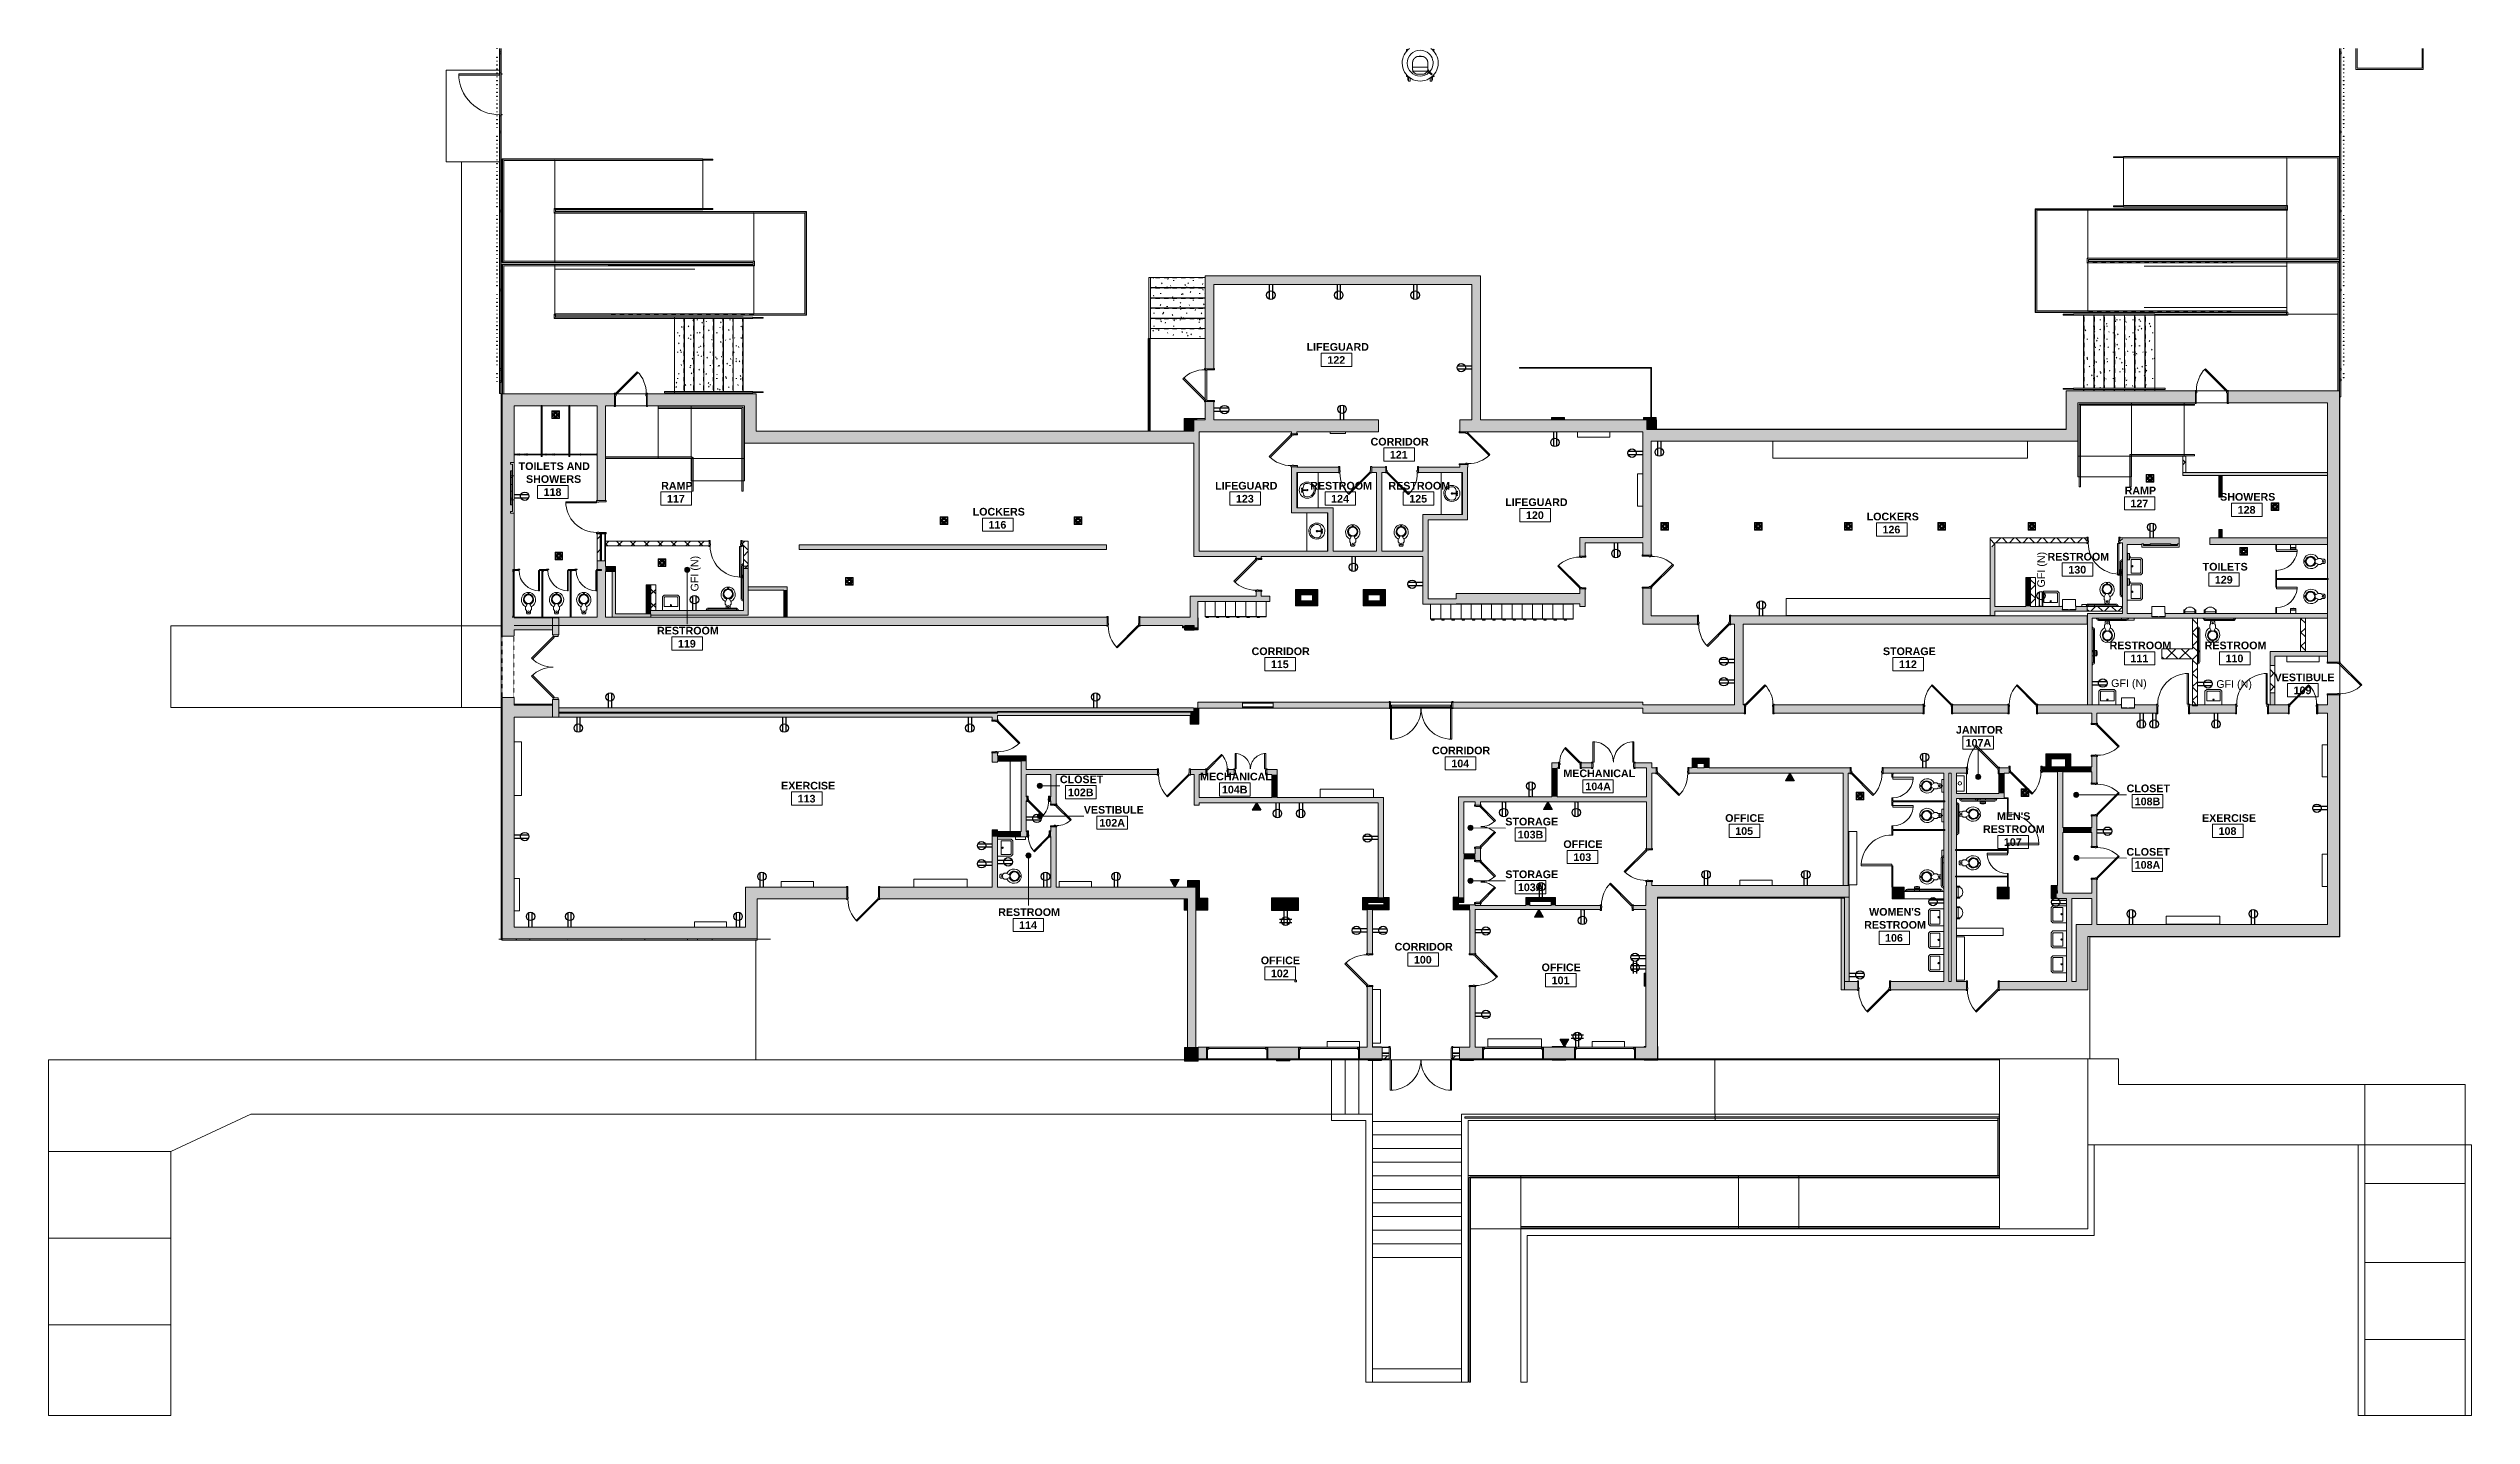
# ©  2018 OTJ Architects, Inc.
# Model space of a CAD drawing. Header units: inches. Extents: x -1569 to 1282, y -721 to 887.
import ezdxf

# ---------------------------------------------------------------- set-up
doc = ezdxf.new("R2010")
doc.units = ezdxf.units.IN
doc.header["$MEASUREMENT"] = 0
doc.linetypes.add('Overhead', pattern=[0.15625, 0.09375, -0.0625])
doc.linetypes.add('Overhead 1_16_', pattern=[0.101562, 0.0625, -0.039062])
for name, color, linetype, lineweight in [('A-ANNO-NOTE', 131, 'Continuous', 13), ('A-AREA-IDEN', 2, 'Continuous', 9), ('A-DETL', 90, 'Continuous', 13), ('A-DETL-GENF', 92, 'Continuous', 13), ('A-DETL-MEDM', 33, 'Continuous', 13), ('A-DOOR', 31, 'Continuous', 13), ('A-DOOR-FRAM', 31, 'Continuous', 20), ('A-FLOR', 192, 'Continuous', 13), ('A-FLOR-HRAL', 11, 'Continuous', 13), ('A-FLOR-HRAL-MBND', 5, 'Overhead 1_16_', 9), ('A-FLOR-LEVL', 51, 'Continuous', 9), ('A-GLAZ', 151, 'Continuous', 13), ('A-WALL', 113, 'Continuous', 13), ('A-WALL-PATT', 111, 'Continuous', 13), ('E-ELEC-FIXT', 91, 'Continuous', 13), ('I-FURN', 30, 'Continuous', 9), ('I-WALL', 2, 'Continuous', 13), ('M-EQPM', 50, 'Continuous', 13), ('P-SANR-FIXT', 6, 'Continuous', 13), ('Q-CASE', 31, 'Continuous', 13), ('Q-SPCQ', 91, 'Continuous', 13), ('S-STRS', 31, 'Continuous', 13)]:
    doc.layers.add(name, color=color, linetype=linetype, lineweight=lineweight)
doc.styles.add('Swis721 Lt BT', font='swissl.ttf', dxfattribs={"height": 9})
doc.styles.add('Swis721 Lt BT_B', font='', dxfattribs={"height": 9})
doc.styles.get('Swis721 Lt BT_B').set_extended_font_data('Swis721 Lt BT', bold=True)
pattern_1 = [(0, (0, 0), (30.72, 7.68), [1.267, -21.773, 1.267, -21.773, -122.88]), (0, (0, 0), (30.72, 7.68), [-46.08, 1.267, -44.813, 1.267, -21.773, -53.76]), (0, (0, 0), (30.72, 7.68), [-115.2, 1.267, -14.093, 1.267, -37.133]), (120, (11.52, 3.84), (-22.011075, 22.7643), [1.267, -21.773, 1.267, -21.773, -122.88]), (120, (11.52, 3.84), (-22.011075, 22.7643), [-46.08, 1.267, -44.813, 1.267, -21.773, -53.76]), (120, (11.52, 3.84), (-22.011075, 22.7643), [-115.2, 1.267, -14.093, 1.267, -37.133]), (240, (15.36, 19.2), (-8.708925, -30.4443), [1.267, -21.773, 1.267, -21.773, -122.88]), (240, (15.36, 19.2), (-8.708925, -30.4443), [-46.08, 1.267, -44.813, 1.267, -21.773, -53.76]), (240, (15.36, 19.2), (-8.708925, -30.4443), [-115.2, 1.267, -14.093, 1.267, -37.133])]
pattern_2 = [(45, (0, 0), (-8.01223, 8.01223), [])]
pattern_3 = [(45, (0, 0), (-8.01223, 8.01223), []), (135, (0, 0), (-8.01223, -8.01223), [])]

msp = doc.modelspace()

# ---------------------------------------------------------------- texts
at = {"layer": 'A-ANNO-NOTE', "lineweight": 9, "char_height": 9, "width": 48.783, "attachment_point": 1, "rotation": 90, "style": 'Swis721 Lt BT'}
for insert in [(-813.4, 248.6), (771.2, 253.3)]:
    msp.add_mtext('GFI (N)', dxfattribs=dict(at, insert=insert))
at = {"layer": 'A-ANNO-NOTE', "lineweight": 9, "char_height": 9, "width": 48.783, "attachment_point": 1, "style": 'Swis721 Lt BT'}
for insert in [(858.1, 145.2), (981.9, 144.2)]:
    msp.add_mtext('GFI (N)', dxfattribs=dict(at, insert=insert))
at = {"layer": 'A-AREA-IDEN', "char_height": 9, "attachment_point": 1, "style": 'Swis721 Lt BT_B'}
for s, insert, width in [('LIFEGUARD', (-88.7, 540.8), 85.446), ('122', (-64.2, 525.4), 25.452), ('CORRIDOR', (-13.4, 429.3), 81.204), ('TOILETS AND', (-1016, 400.5), 97.566), ('121', (9.3, 414), 25.452), ('SHOWERS', (-1007.3, 385.3), 76.356), ('RAMP', (-848.3, 377.5), 42.723), ('LIFEGUARD', (-196.3, 377.5), 85.446), ('RESTROOM', (-84.4, 377.5), 85.749), ('RESTROOM', (7.6, 377.5), 85.749), ('RAMP', (874, 371.9), 42.723), ('118', (-986.6, 370), 25.452), ('117', (-841.4, 362.2), 25.452), ('LOCKERS', (-481.7, 346.9), 71.508), ('123', (-171.8, 362.2), 25.452), ('124', (-59.8, 362.2), 25.452), ('125', (32.2, 362.2), 25.452), ('LIFEGUARD', (145.1, 358.1), 85.446), ('120', (169.5, 342.8), 25.452), ('127', (880.9, 356.6), 25.452), ('SHOWERS', (986.4, 364.4), 76.356), ('128', (1007.1, 349.1), 25.452), ('116', (-463, 331.5), 25.452), ('LOCKERS', (570.4, 341.2), 71.508), ('126', (589.1, 325.9), 25.452), ('RESTROOM', (783.2, 294), 85.749), ('130', (807.8, 278.7), 25.452), ('TOILETS', (965.8, 282.2), 60.903), ('129', (980.2, 266.9), 25.452), ('RESTROOM', (-853.1, 207), 85.749), ('119', (-828.5, 191.6), 25.452), ('CORRIDOR', (-153.4, 182.7), 81.204), ('STORAGE', (589.6, 182.7), 71.811), ('RESTROOM', (856.3, 189.6), 85.749), ('111', (880.9, 174.3), 25.452), ('RESTROOM', (968.2, 189.6), 85.749), ('110', (992.8, 174.3), 25.452), ('115', (-130.7, 167.4), 25.452), ('112', (608.5, 167.4), 25.452), ('VESTIBULE', (1050.5, 152), 80.598), ('109', (1072.9, 136.7), 25.452), ('JANITOR', (675.5, 90.3), 63.63), ('CORRIDOR', (58.9, 66), 81.204), ('107A', (686.9, 75), 35.148), ('CLOSET', (-379, 32), 59.388), ('MECHANICAL', (-214, 35.3), 98.778), ('104', (81.7, 50.7), 25.452), ('MECHANICAL', (213.5, 39.1), 98.778), ('EXERCISE', (-707.1, 24.6), 73.326), ('113', (-687.6, 9.3), 25.452), ('102B', (-369.5, 16.7), 35.754), ('104B', (-188.3, 20), 35.754), ('104A', (239.4, 23.7), 35.148), ('CLOSET', (876.4, 21.4), 59.388), ('108B', (885.9, 6), 35.754), ('VESTIBULE', (-350.9, -3.8), 80.598), ('102A', (-332.5, -19.1), 35.148), ('STORAGE', (145.2, -17.7), 71.811), ('OFFICE', (403.9, -13.5), 54.843), ('RESTROOM', (707.3, -26.5), 85.749), ("MEN'S", (723.8, -11.2), 46.056), ('EXERCISE', (965.1, -13.5), 73.326), ('103B', (159.8, -33), 35.754), ('OFFICE', (213.5, -44.2), 54.843), ('105', (415.8, -28.8), 25.452), ('107', (731.9, -41.8), 25.452), ('CLOSET', (876.2, -53.3), 59.388), ('108', (984.6, -28.8), 25.452), ('STORAGE', (145.2, -79.7), 71.811), ('103', (225.3, -59.5), 25.452), ('108A', (885.9, -68.6), 35.148), ('103A', (160, -95), 35.148), ('RESTROOM', (-451.6, -124.2), 85.749), ('114', (-427, -139.5), 25.452), ('RESTROOM', (567.5, -139.2), 85.749), ("WOMEN'S", (573.3, -123.9), 71.811), ('CORRIDOR', (14.9, -164.9), 81.204), ('106', (592.1, -154.5), 25.452), ('OFFICE', (-142.6, -181), 54.843), ('102', (-130.7, -196.3), 25.452), ('100', (37.6, -180.2), 25.452), ('OFFICE', (187.9, -189.2), 54.843), ('101', (199.7, -204.5), 25.452)]:
    msp.add_mtext(s, dxfattribs=dict(at, insert=insert, width=width))

# ---------------------------------------------------------------- blocks, each defined once
blk = doc.blocks.new('Basic Wall _ Exterior - Brick and CMU on MTL_ Stud - ___-6877939-FIRST FLOOR POWER _ SIGNAL')
at = {"layer": 'A-WALL-PATT', "lineweight": 9}
h = blk.add_hatch(dxfattribs=at)
h.set_pattern_fill('FP_1', color=256, style=0, pattern_type=2)
h.set_pattern_definition([(0, (0, -119.831), (30.72, 4.745), [1.267, -21.773, 1.267, -21.773, -122.88]), (0, (0, -119.831), (30.72, 4.745), [-46.08, 1.267, -44.813, 1.267, -21.773, -53.76]), (0, (0, -119.831), (30.72, 4.745), [-115.2, 1.267, -14.093, 1.267, -37.133]), (133.061, (11.52, -117.458), (-22.010713, 14.06408), [0.928, -15.944, 0.928, -15.944, -89.986]), (133.061, (11.52, -117.458), (-22.010713, 14.06408), [-33.745, 0.928, -32.817, 0.928, -15.944, -39.369]), (133.061, (11.52, -117.458), (-22.010713, 14.06408), [-84.362, 0.928, -10.32, 0.928, -27.193]), (226.939, (15.36, -107.969), (-8.709455, -18.80903), [0.928, -15.944, 0.928, -15.944, -89.986]), (226.939, (15.36, -107.969), (-8.709455, -18.80903), [-33.745, 0.928, -32.817, 0.928, -15.944, -39.369]), (226.939, (15.36, -107.969), (-8.709455, -18.80903), [-84.362, 0.928, -10.32, 0.928, -27.193])])
h.paths.add_polyline_path([(-1021.4, -161.6), (-735.2, -161.6), (-735.2, -160.2), (-1035.3, -160.2), (-1035.3, -161.6)], flags=0)
at = {"layer": 'A-WALL', "lineweight": 9}
for p, q in [((-1035.3, -161.6), (-1035.3, -160.2)), ((-1035.3, -161.6), (-735.2, -161.6)), ((-735.2, -160.2), (-735.2, -161.6))]:
    blk.add_line(p, q, dxfattribs=at)
blk = doc.blocks.new('Basic Wall _ Exterior - Brick and CMU on MTL_ Stud - ___-6877951-FIRST FLOOR POWER _ SIGNAL')
at = {"layer": 'A-WALL-PATT', "lineweight": 9}
h = blk.add_hatch(dxfattribs=at)
h.set_pattern_fill('FP_2', color=256, style=0, pattern_type=2)
h.set_pattern_definition([(0, (0, 91.602), (30.72, 4.745), [1.267, -21.773, 1.267, -21.773, -122.88]), (0, (0, 91.602), (30.72, 4.745), [-46.08, 1.267, -44.813, 1.267, -21.773, -53.76]), (0, (0, 91.602), (30.72, 4.745), [-115.2, 1.267, -14.093, 1.267, -37.133]), (133.061, (11.52, 93.974), (-22.010713, 14.06408), [0.928, -15.944, 0.928, -15.944, -89.986]), (133.061, (11.52, 93.974), (-22.010713, 14.06408), [-33.745, 0.928, -32.817, 0.928, -15.944, -39.369]), (133.061, (11.52, 93.974), (-22.010713, 14.06408), [-84.362, 0.928, -10.32, 0.928, -27.193]), (226.939, (15.36, 103.464), (-8.709455, -18.80903), [0.928, -15.944, 0.928, -15.944, -89.986]), (226.939, (15.36, 103.464), (-8.709455, -18.80903), [-33.745, 0.928, -32.817, 0.928, -15.944, -39.369]), (226.939, (15.36, 103.464), (-8.709455, -18.80903), [-84.362, 0.928, -10.32, 0.928, -27.193])])
h.paths.add_polyline_path([(-976.2, 114.6), (-976.2, 115.9), (-1021.4, 115.9), (-1021.4, 114.6)], flags=0)
at = {"layer": 'A-WALL', "lineweight": 9}
blk.add_line((-976.2, 115.9), (-1021.4, 115.9), dxfattribs=at)
blk = doc.blocks.new('Basic Wall _ Exterior - Brick and CMU on MTL_ Stud - ___-6877969-FIRST FLOOR POWER _ SIGNAL')
at = {"layer": 'A-WALL-PATT', "lineweight": 9}
h = blk.add_hatch(dxfattribs=at)
h.set_pattern_fill('FP_3', color=256, style=0, pattern_type=2)
h.set_pattern_definition([(0, (0, -89.438), (30.72, 4.745), [1.267, -21.773, 1.267, -21.773, -122.88]), (0, (0, -89.438), (30.72, 4.745), [-46.08, 1.267, -44.813, 1.267, -21.773, -53.76]), (0, (0, -89.438), (30.72, 4.745), [-115.2, 1.267, -14.093, 1.267, -37.133]), (133.061, (11.52, -87.066), (-22.01071, 14.06408), [0.928, -15.944, 0.928, -15.944, -89.986]), (133.061, (11.52, -87.066), (-22.01071, 14.06408), [-33.745, 0.928, -32.817, 0.928, -15.944, -39.369]), (133.061, (11.52, -87.066), (-22.01071, 14.06408), [-84.362, 0.928, -10.32, 0.928, -27.193]), (226.939, (15.36, -77.576), (-8.709455, -18.80903), [0.928, -15.944, 0.928, -15.944, -89.986]), (226.939, (15.36, -77.576), (-8.709455, -18.80903), [-33.745, 0.928, -32.817, 0.928, -15.944, -39.369]), (226.939, (15.36, -77.576), (-8.709455, -18.80903), [-84.362, 0.928, -10.32, 0.928, -27.193])])
h.paths.add_polyline_path([(540.3, -112.4), (540.3, -112.3), (544.3, -112.3), (544.3, -111.1), (324.3, -111.1), (324.3, -112.4), (404.1, -112.4)], flags=0)
at = {"layer": 'A-WALL', "lineweight": 9}
blk.add_line((324.3, -112.4), (540.3, -112.4), dxfattribs=at)
blk = doc.blocks.new('Door - Single - Solid Door 36_ x 84_-7220765-FIRST FLOOR POWER _ SIGNAL')
at = {"layer": 'A-DOOR'}
h = blk.add_hatch(color=250, dxfattribs=at)
h.paths.add_polyline_path([(22.1, 7.6), (22.1, -4.8), (21.6, -4.8), (21.6, -6.3), (22.1, -6.3), (22.1, -7.8), (23.6, -7.8), (23.6, -7), (23.2, -7), (23.2, 6.8), (23.6, 6.8), (23.6, 7.6)], flags=0)
h.paths.add_polyline_path([(-15.6, 7.6), (-15.6, 6.8), (-15.3, 6.8), (-15.3, -7), (-15.6, -7), (-15.6, -7.8), (-14.1, -7.8), (-14.1, -6.3), (-13.6, -6.3), (-13.6, -4.8), (-14.1, -4.8), (-14.1, 7.6)], flags=0)
at = {"layer": 'A-DOOR', "color": 8, "lineweight": 20}
for p, q in [((-15.6, 7.6), (-14.1, 7.6)), ((-15.6, 6.8), (-15.6, 7.6)), ((-15.3, 6.8), (-15.6, 6.8)), ((-15.3, -7), (-15.3, 6.8)), ((-14.1, 7.6), (-14.1, -4.8)), ((22.1, 7.6), (23.6, 7.6)), ((22.1, -4.8), (22.1, 7.6)), ((23.2, 6.8), (23.2, -7)), ((23.6, 6.8), (23.2, 6.8)), ((23.6, 7.6), (23.6, 6.8)), ((-15.6, -7), (-15.3, -7)), ((-15.6, -7.8), (-15.6, -7)), ((-14.1, -7.8), (-15.6, -7.8)), ((-14.1, -4.8), (-13.6, -4.8)), ((-14.1, -6.3), (-14.1, -7.8)), ((-13.6, -6.3), (-14.1, -6.3)), ((-13, -6.8), (-14, -7.8)), ((-14, -7.8), (11.4, -33.2)), ((-13.6, -4.8), (-13.6, -6.3)), ((12.4, -32.3), (-13, -6.8)), ((21.6, -4.8), (22.1, -4.8)), ((21.6, -6.3), (21.6, -4.8)), ((22.1, -6.3), (21.6, -6.3)), ((22.1, -7.8), (22.1, -6.3)), ((23.6, -7.8), (22.1, -7.8)), ((23.2, -7), (23.6, -7)), ((23.6, -7), (23.6, -7.8)), ((11.4, -33.2), (12.4, -32.3))]:
    blk.add_line(p, q, dxfattribs=at)
at = {"layer": 'A-DOOR', "lineweight": 9}
blk.add_arc((-14, -7.8), 36, 315, 0.5, dxfattribs=at)
blk = doc.blocks.new('Door-Exterior-Double-Two_Lite - 72_ x 80_-7116274-FIRST FLOOR POWER _ SIGNAL')
at = {"layer": 'A-DOOR', "color": 8, "lineweight": 20}
for p, q in [((-36, 3.1), (-10.5, 28.5)), ((-10.5, 28.5), (-9.3, 27.3)), ((10.5, 28.5), (9.3, 27.3)), ((36, 3.1), (10.5, 28.5)), ((-34.8, 1.8), (-36, 3.1)), ((-9.3, 27.3), (-34.8, 1.8)), ((9.3, 27.3), (34.8, 1.8)), ((34.8, 1.8), (36, 3.1))]:
    blk.add_line(p, q, dxfattribs=at)
at = {"layer": 'A-DOOR', "lineweight": 9}
for centre, start, end in [((-36, 3.1), 0, 45), ((36, 3.1), 135, 180)]:
    blk.add_arc(centre, 36, start, end, dxfattribs=at)
at = {"layer": 'A-DOOR-FRAM', "color": 8}
for p, q in [((-36, 3.1), (-38, 3.1)), ((-38, 3.1), (-38, -2.7)), ((-36, -2.7), (-36, 3.1)), ((36, 3.1), (36, -2.7)), ((38, 3.1), (36, 3.1)), ((38, -2.7), (38, 3.1)), ((-38, -2.7), (-36, -2.7)), ((36, -2.7), (38, -2.7))]:
    blk.add_line(p, q, dxfattribs=at)
blk = doc.blocks.new('Door - Single - Solid Door 24_ x 80_-7207683-FIRST FLOOR POWER _ SIGNAL')
at = {"layer": 'A-DOOR'}
h = blk.add_hatch(color=250, dxfattribs=at)
h.paths.add_polyline_path([(-9.3, 3.9), (-9.6, 3.9), (-9.6, 3.2), (-9.3, 3.2), (-9.3, -3), (-9.6, -3), (-9.6, -3.7), (-8.1, -3.7), (-8.1, 0.9), (-7.6, 0.9), (-7.6, 2.4), (-8.1, 2.4), (-8.1, 3.9)], flags=0)
h.paths.add_polyline_path([(16.1, 3.9), (16.1, 2.4), (15.6, 2.4), (15.6, 0.9), (16.1, 0.9), (16.1, -3.7), (17.6, -3.7), (17.6, -3), (17.2, -3), (17.2, 3.2), (17.6, 3.2), (17.6, 3.9), (17.2, 3.9)], flags=0)
at = {"layer": 'A-DOOR', "color": 8, "lineweight": 20}
for p, q in [((-9.6, 3.9), (-9.6, 3.2)), ((-8.1, 3.9), (-9.6, 3.9)), ((-8.1, 2.4), (-8.1, 3.9)), ((-7.6, 2.4), (-8.1, 2.4)), ((-8.1, -3.7), (-8.1, 0.9)), ((-8.1, 0.9), (-7.6, 0.9)), ((-8, 3.9), (9, 20.9)), ((-7, 2.9), (-8, 3.9)), ((-7.6, 0.9), (-7.6, 2.4)), ((9.9, 19.9), (-7, 2.9)), ((9, 20.9), (9.9, 19.9)), ((16.1, 2.4), (15.6, 2.4)), ((15.6, 2.4), (15.6, 0.9)), ((15.6, 0.9), (16.1, 0.9)), ((17.6, 3.9), (16.1, 3.9)), ((16.1, 3.9), (16.1, 2.4)), ((16.1, 0.9), (16.1, -3.7)), ((17.6, 3.2), (17.6, 3.9)), ((-9.6, -3), (-9.6, -3.7)), ((-9.6, -3.7), (-8.1, -3.7)), ((16.1, -3.7), (17.6, -3.7)), ((17.6, -3.7), (17.6, -3))]:
    blk.add_line(p, q, dxfattribs=at)
at = {"layer": 'A-DOOR', "lineweight": 9}
blk.add_arc((-8, 3.9), 24, 359.5, 45, dxfattribs=at)
blk = doc.blocks.new('Door - Single - Solid Door 28_ x 84_-7220000-FIRST FLOOR POWER _ SIGNAL')
at = {"layer": 'A-DOOR'}
h = blk.add_hatch(color=250, dxfattribs=at)
h.paths.add_polyline_path([(17.6, 3.2), (17.6, 3.9), (16.1, 3.9), (16.1, 2.4), (15.6, 2.4), (15.6, 0.9), (16.1, 0.9), (16.1, -3.7), (17.6, -3.7), (17.6, -3), (17.2, -3), (17.2, 3.2)], flags=0)
h.paths.add_polyline_path([(-7.6, 0.9), (-7.6, 2.4), (-8.1, 2.4), (-8.1, 3.9), (-9.6, 3.9), (-9.6, 3.2), (-9.3, 3.2), (-9.3, -3), (-9.6, -3), (-9.6, -3.7), (-8.1, -3.7), (-8.1, 0.9)], flags=0)
at = {"layer": 'A-DOOR', "color": 8, "lineweight": 20}
for p, q in [((-9.6, 3.9), (-9.6, 3.2)), ((-8.1, 3.9), (-9.6, 3.9)), ((-8.1, 2.4), (-8.1, 3.9)), ((-7.6, 2.4), (-8.1, 2.4)), ((-8.1, -3.7), (-8.1, 0.9)), ((-8.1, 0.9), (-7.6, 0.9)), ((-8, 3.9), (9, 20.9)), ((-7, 2.9), (-8, 3.9)), ((-7.6, 0.9), (-7.6, 2.4)), ((9.9, 19.9), (-7, 2.9)), ((9, 20.9), (9.9, 19.9)), ((16.1, 2.4), (15.6, 2.4)), ((15.6, 2.4), (15.6, 0.9)), ((15.6, 0.9), (16.1, 0.9)), ((17.6, 3.9), (16.1, 3.9)), ((16.1, 3.9), (16.1, 2.4)), ((16.1, 0.9), (16.1, -3.7)), ((17.6, 3.2), (17.6, 3.9)), ((-9.6, -3), (-9.6, -3.7)), ((-9.6, -3.7), (-8.1, -3.7)), ((16.1, -3.7), (17.6, -3.7)), ((17.6, -3.7), (17.6, -3))]:
    blk.add_line(p, q, dxfattribs=at)
at = {"layer": 'A-DOOR', "lineweight": 9}
blk.add_arc((-8, 3.9), 24, 359.5, 45, dxfattribs=at)
blk = doc.blocks.new('Door - Single - Solid Door 36_ x 84_-7207561-FIRST FLOOR POWER _ SIGNAL')
at = {"layer": 'A-DOOR'}
h = blk.add_hatch(color=250, dxfattribs=at)
h.paths.add_polyline_path([(-15.3, 7.8), (-15.6, 7.8), (-15.6, 7), (-15.3, 7), (-15.3, -6.8), (-15.6, -6.8), (-15.6, -7.6), (-14.1, -7.6), (-14.1, 4.8), (-13.6, 4.8), (-13.6, 6.3), (-14.1, 6.3), (-14.1, 7.8)], flags=0)
h.paths.add_polyline_path([(22.1, 7.8), (22.1, 6.3), (21.6, 6.3), (21.6, 4.8), (22.1, 4.8), (22.1, -7.6), (23.6, -7.6), (23.6, -6.8), (23.2, -6.8), (23.2, 7), (23.6, 7), (23.6, 7.8), (23.2, 7.8)], flags=0)
at = {"layer": 'A-DOOR', "color": 8, "lineweight": 20}
for p, q in [((-14, 7.8), (11.4, 33.2)), ((12.4, 32.3), (-13, 6.8)), ((11.4, 33.2), (12.4, 32.3)), ((-15.6, 7.8), (-15.6, 7)), ((-14.1, 7.8), (-15.6, 7.8)), ((-14.1, 6.3), (-14.1, 7.8)), ((-13.6, 6.3), (-14.1, 6.3)), ((-14.1, -7.6), (-14.1, 4.8)), ((-14.1, 4.8), (-13.6, 4.8)), ((-13, 6.8), (-14, 7.8)), ((-13.6, 4.8), (-13.6, 6.3)), ((22.1, 6.3), (21.6, 6.3)), ((21.6, 6.3), (21.6, 4.8)), ((21.6, 4.8), (22.1, 4.8)), ((23.6, 7.8), (22.1, 7.8)), ((22.1, 7.8), (22.1, 6.3)), ((22.1, 4.8), (22.1, -7.6)), ((23.6, 7), (23.6, 7.8)), ((-15.6, -6.8), (-15.6, -7.6)), ((-15.6, -7.6), (-14.1, -7.6)), ((22.1, -7.6), (23.6, -7.6)), ((23.6, -7.6), (23.6, -6.8))]:
    blk.add_line(p, q, dxfattribs=at)
at = {"layer": 'A-DOOR', "lineweight": 9}
blk.add_arc((-14, 7.8), 36, 359.5, 45, dxfattribs=at)
blk = doc.blocks.new('Door - Single - Solid Door 36_ x 84_-7220078-FIRST FLOOR POWER _ SIGNAL')
at = {"layer": 'A-DOOR'}
h = blk.add_hatch(color=250, dxfattribs=at)
h.paths.add_polyline_path([(-15.6, 3.2), (-15.3, 3.2), (-15.3, -3), (-15.6, -3), (-15.6, -3.7), (-14.1, -3.7), (-14.1, 0.9), (-13.6, 0.9), (-13.6, 2.4), (-14.1, 2.4), (-14.1, 3.9), (-15.6, 3.9)], flags=0)
h.paths.add_polyline_path([(21.6, 2.4), (21.6, 0.9), (22.1, 0.9), (22.1, -3.7), (23.6, -3.7), (23.6, -3), (23.2, -3), (23.2, 3.2), (23.6, 3.2), (23.6, 3.9), (22.1, 3.9), (22.1, 2.4)], flags=0)
at = {"layer": 'A-DOOR', "color": 8, "lineweight": 20}
for p, q in [((-14, 3.9), (11.4, 29.4)), ((11.4, 29.4), (12.4, 28.4)), ((-15.6, 3.9), (-15.6, 3.2)), ((-14.1, 3.9), (-15.6, 3.9)), ((-14.1, 2.4), (-14.1, 3.9)), ((-13.6, 2.4), (-14.1, 2.4)), ((-14.1, -3.7), (-14.1, 0.9)), ((-14.1, 0.9), (-13.6, 0.9)), ((-13, 2.9), (-14, 3.9)), ((-13.6, 0.9), (-13.6, 2.4)), ((12.4, 28.4), (-13, 2.9)), ((22.1, 2.4), (21.6, 2.4)), ((21.6, 2.4), (21.6, 0.9)), ((21.6, 0.9), (22.1, 0.9)), ((23.6, 3.9), (22.1, 3.9)), ((22.1, 3.9), (22.1, 2.4)), ((22.1, 0.9), (22.1, -3.7)), ((23.6, 3.2), (23.6, 3.9)), ((-15.6, -3), (-15.6, -3.7)), ((-15.6, -3.7), (-14.1, -3.7)), ((22.1, -3.7), (23.6, -3.7)), ((23.6, -3.7), (23.6, -3))]:
    blk.add_line(p, q, dxfattribs=at)
at = {"layer": 'A-DOOR', "lineweight": 9}
blk.add_arc((-14, 3.9), 36, 359.5, 45, dxfattribs=at)
blk = doc.blocks.new('Door - Single - Solid Door 36_ x 84_-7220995-FIRST FLOOR POWER _ SIGNAL')
at = {"layer": 'A-DOOR'}
h = blk.add_hatch(color=250, dxfattribs=at)
h.paths.add_polyline_path([(-15.3, 5.8), (-15.6, 5.8), (-15.6, 5), (-15.3, 5), (-15.3, -4.8), (-15.6, -4.8), (-15.6, -5.6), (-14.1, -5.6), (-14.1, 2.8), (-13.6, 2.8), (-13.6, 4.3), (-14.1, 4.3), (-14.1, 5.8)], flags=0)
h.paths.add_polyline_path([(22.1, 5.8), (22.1, 4.3), (21.6, 4.3), (21.6, 2.8), (22.1, 2.8), (22.1, -5.6), (23.6, -5.6), (23.6, -4.8), (23.2, -4.8), (23.2, 5), (23.6, 5), (23.6, 5.8), (23.2, 5.8)], flags=0)
at = {"layer": 'A-DOOR', "color": 8, "lineweight": 20}
for p, q in [((-14, 5.8), (11.4, 31.2)), ((12.4, 30.3), (-13, 4.8)), ((11.4, 31.2), (12.4, 30.3)), ((-15.6, 5.8), (-15.6, 5)), ((-14.1, 5.8), (-15.6, 5.8)), ((-14.1, 4.3), (-14.1, 5.8)), ((-13.6, 4.3), (-14.1, 4.3)), ((-14.1, -5.6), (-14.1, 2.8)), ((-14.1, 2.8), (-13.6, 2.8)), ((-13, 4.8), (-14, 5.8)), ((-13.6, 2.8), (-13.6, 4.3)), ((22.1, 4.3), (21.6, 4.3)), ((21.6, 4.3), (21.6, 2.8)), ((21.6, 2.8), (22.1, 2.8)), ((23.6, 5.8), (22.1, 5.8)), ((22.1, 5.8), (22.1, 4.3)), ((22.1, 2.8), (22.1, -5.6)), ((23.6, 5), (23.6, 5.8)), ((-15.6, -4.8), (-15.6, -5.6)), ((-15.6, -5.6), (-14.1, -5.6)), ((22.1, -5.6), (23.6, -5.6)), ((23.6, -5.6), (23.6, -4.8))]:
    blk.add_line(p, q, dxfattribs=at)
at = {"layer": 'A-DOOR', "lineweight": 9}
blk.add_arc((-14, 5.8), 36, 359.5, 45, dxfattribs=at)
blk = doc.blocks.new('Door - Single - Solid Door 36_ x 84_-7219896-FIRST FLOOR POWER _ SIGNAL')
at = {"layer": 'A-DOOR'}
h = blk.add_hatch(color=250, dxfattribs=at)
h.paths.add_polyline_path([(-14.1, 5.8), (-15.6, 5.8), (-15.6, 5), (-15.3, 5), (-15.3, -4.8), (-15.6, -4.8), (-15.6, -5.6), (-14.1, -5.6), (-14.1, 2.8), (-13.6, 2.8), (-13.6, 4.3), (-14.1, 4.3), (-14.1, 5)], flags=0)
h.paths.add_polyline_path([(23.2, 5.8), (22.1, 5.8), (22.1, 4.3), (21.6, 4.3), (21.6, 2.8), (22.1, 2.8), (22.1, -5.6), (23.6, -5.6), (23.6, -4.8), (23.2, -4.8), (23.2, 5), (23.6, 5), (23.6, 5.8)], flags=0)
at = {"layer": 'A-DOOR', "color": 8, "lineweight": 20}
for p, q in [((-14, 5.8), (11.4, 31.2)), ((12.4, 30.3), (-13, 4.8)), ((11.4, 31.2), (12.4, 30.3)), ((-15.6, 5.8), (-15.6, 5)), ((-14.1, 5.8), (-15.6, 5.8)), ((-14.1, 4.3), (-14.1, 5.8)), ((-13.6, 4.3), (-14.1, 4.3)), ((-14.1, -5.6), (-14.1, 2.8)), ((-14.1, 2.8), (-13.6, 2.8)), ((-13, 4.8), (-14, 5.8)), ((-13.6, 2.8), (-13.6, 4.3)), ((22.1, 4.3), (21.6, 4.3)), ((21.6, 4.3), (21.6, 2.8)), ((21.6, 2.8), (22.1, 2.8)), ((23.6, 5.8), (22.1, 5.8)), ((22.1, 5.8), (22.1, 4.3)), ((22.1, 2.8), (22.1, -5.6)), ((23.6, 5), (23.6, 5.8)), ((-15.6, -4.8), (-15.6, -5.6)), ((-15.6, -5.6), (-14.1, -5.6)), ((22.1, -5.6), (23.6, -5.6)), ((23.6, -5.6), (23.6, -4.8))]:
    blk.add_line(p, q, dxfattribs=at)
at = {"layer": 'A-DOOR', "lineweight": 9}
blk.add_arc((-14, 5.8), 36, 359.5, 45, dxfattribs=at)
blk = doc.blocks.new('Door - Single - Solid Door 36_ x 84_-7220333-FIRST FLOOR POWER _ SIGNAL')
at = {"layer": 'A-DOOR'}
h = blk.add_hatch(color=250, dxfattribs=at)
h.paths.add_polyline_path([(-14.1, 3.1), (-15.6, 3.1), (-15.6, 2.3), (-15.3, 2.3), (-15.3, -2.5), (-15.6, -2.5), (-15.6, -3.3), (-14.1, -3.3), (-14.1, -1.8), (-13.6, -1.8), (-13.6, -0.3), (-14.1, -0.3), (-14.1, 2.3)], flags=0)
h.paths.add_polyline_path([(22.1, 3.1), (22.1, -0.3), (21.6, -0.3), (21.6, -1.8), (22.1, -1.8), (22.1, -3.3), (23.6, -3.3), (23.6, -2.5), (23.2, -2.5), (23.2, 2.3), (23.6, 2.3), (23.6, 3.1), (23.2, 3.1)], flags=0)
at = {"layer": 'A-DOOR', "color": 8, "lineweight": 20}
for p, q in [((-15.6, 3.1), (-14.1, 3.1)), ((-15.6, 2.3), (-15.6, 3.1)), ((-14.1, 3.1), (-14.1, -0.3)), ((22.1, 3.1), (23.6, 3.1)), ((22.1, -0.3), (22.1, 3.1)), ((23.6, 3.1), (23.6, 2.3)), ((-15.6, -3.3), (-15.6, -2.5)), ((-14.1, -3.3), (-15.6, -3.3)), ((-14.1, -0.3), (-13.6, -0.3)), ((-14.1, -1.8), (-14.1, -3.3)), ((-13.6, -1.8), (-14.1, -1.8)), ((-13, -2.3), (-14, -3.3)), ((-14, -3.3), (11.4, -28.7)), ((-13.6, -0.3), (-13.6, -1.8)), ((12.4, -27.8), (-13, -2.3)), ((11.4, -28.7), (12.4, -27.8)), ((21.6, -0.3), (22.1, -0.3)), ((21.6, -1.8), (21.6, -0.3)), ((22.1, -1.8), (21.6, -1.8)), ((22.1, -3.3), (22.1, -1.8)), ((23.6, -3.3), (22.1, -3.3)), ((23.6, -2.5), (23.6, -3.3))]:
    blk.add_line(p, q, dxfattribs=at)
at = {"layer": 'A-DOOR', "lineweight": 9}
blk.add_arc((-14, -3.3), 36, 315, 0.5, dxfattribs=at)
blk = doc.blocks.new('Door - Single - Solid Door 36_ x 84_-7220308-FIRST FLOOR POWER _ SIGNAL')
at = {"layer": 'A-DOOR'}
h = blk.add_hatch(color=250, dxfattribs=at)
h.paths.add_polyline_path([(23.6, 3), (23.6, 3.7), (22.1, 3.7), (22.1, -0.9), (21.6, -0.9), (21.6, -2.4), (22.1, -2.4), (22.1, -3.9), (23.6, -3.9), (23.6, -3.2), (23.2, -3.2), (23.2, 3)], flags=0)
h.paths.add_polyline_path([(-13.6, -2.4), (-13.6, -0.9), (-14.1, -0.9), (-14.1, 3.7), (-15.6, 3.7), (-15.6, 3), (-15.3, 3), (-15.3, -3.2), (-15.6, -3.2), (-15.6, -3.9), (-14.1, -3.9), (-14.1, -2.4)], flags=0)
at = {"layer": 'A-DOOR', "color": 8, "lineweight": 20}
for p, q in [((-15.6, 3.7), (-14.1, 3.7)), ((-15.6, 3), (-15.6, 3.7)), ((-14.1, 3.7), (-14.1, -0.9)), ((22.1, 3.7), (23.6, 3.7)), ((22.1, -0.9), (22.1, 3.7)), ((23.6, 3.7), (23.6, 3)), ((-15.6, -3.9), (-15.6, -3.2)), ((-14.1, -3.9), (-15.6, -3.9)), ((-14.1, -0.9), (-13.6, -0.9)), ((-14.1, -2.4), (-14.1, -3.9)), ((-13.6, -2.4), (-14.1, -2.4)), ((-13, -2.9), (-14, -3.9)), ((-14, -3.9), (11.4, -29.4)), ((-13.6, -0.9), (-13.6, -2.4)), ((12.4, -28.4), (-13, -2.9)), ((11.4, -29.4), (12.4, -28.4)), ((21.6, -0.9), (22.1, -0.9)), ((21.6, -2.4), (21.6, -0.9)), ((22.1, -2.4), (21.6, -2.4)), ((22.1, -3.9), (22.1, -2.4)), ((23.6, -3.9), (22.1, -3.9)), ((23.6, -3.2), (23.6, -3.9))]:
    blk.add_line(p, q, dxfattribs=at)
at = {"layer": 'A-DOOR', "lineweight": 9}
blk.add_arc((-14, -3.9), 36, 315, 0.5, dxfattribs=at)
blk = doc.blocks.new('Door - Single - Solid Door 36_ x 84_-V1-FIRST FLOOR POWER _ SIGNAL')
at = {"layer": 'A-DOOR'}
h = blk.add_hatch(color=250, dxfattribs=at)
h.paths.add_polyline_path([(-15.3, -3.9), (-14.1, -3.9), (-14.1, -2.4), (-13.6, -2.4), (-13.6, -0.9), (-14.1, -0.9), (-14.1, 3.7), (-15.6, 3.7), (-15.6, 3), (-15.3, 3), (-15.3, -3.2)], flags=0)
h.paths.add_polyline_path([(23.6, -3.9), (23.6, -3.2), (23.2, -3.2), (23.2, 3), (23.6, 3), (23.6, 3.7), (22.1, 3.7), (22.1, -0.9), (21.6, -0.9), (21.6, -2.4), (22.1, -2.4), (22.1, -3.9), (23.2, -3.9)], flags=0)
at = {"layer": 'A-DOOR', "color": 8, "lineweight": 20}
for p, q in [((-15.6, 3.7), (-14.1, 3.7)), ((-15.6, 3), (-15.6, 3.7)), ((-15.3, 3), (-15.6, 3)), ((-15.3, 1.5), (-15.3, 3)), ((-14.1, 3.7), (-14.1, -0.9)), ((22.1, 3.7), (23.6, 3.7)), ((22.1, -0.9), (22.1, 3.7)), ((23.6, 3.7), (23.6, 3)), ((-14.1, -3.9), (-15.3, -3.9)), ((-14.1, -0.9), (-13.6, -0.9)), ((-14.1, -2.4), (-14.1, -3.9)), ((-13.6, -2.4), (-14.1, -2.4)), ((-13, -2.9), (-14, -3.9)), ((-14, -3.9), (11.4, -29.4)), ((-13.6, -0.9), (-13.6, -2.4)), ((12.4, -28.4), (-13, -2.9)), ((11.4, -29.4), (12.4, -28.4)), ((21.6, -0.9), (22.1, -0.9)), ((21.6, -2.4), (21.6, -0.9)), ((22.1, -2.4), (21.6, -2.4)), ((22.1, -3.9), (22.1, -2.4)), ((23.6, -3.9), (22.1, -3.9)), ((23.6, -3.2), (23.6, -3.9))]:
    blk.add_line(p, q, dxfattribs=at)
at = {"layer": 'A-DOOR', "lineweight": 9}
blk.add_arc((-14, -3.9), 36, 315, 0.5, dxfattribs=at)
blk = doc.blocks.new('Door - Single - Solid Door 36_ x 84_-7207624-FIRST FLOOR POWER _ SIGNAL')
at = {"layer": 'A-DOOR'}
h = blk.add_hatch(color=250, dxfattribs=at)
h.paths.add_polyline_path([(23.6, 3.2), (23.6, 3.9), (22.1, 3.9), (22.1, 2.4), (21.6, 2.4), (21.6, 0.9), (22.1, 0.9), (22.1, -3.7), (23.6, -3.7), (23.6, -3), (23.2, -3), (23.2, 3.2)], flags=0)
h.paths.add_polyline_path([(-13.6, 0.9), (-13.6, 2.4), (-14.1, 2.4), (-14.1, 3.9), (-15.6, 3.9), (-15.6, 3.2), (-15.3, 3.2), (-15.3, -3), (-15.6, -3), (-15.6, -3.7), (-14.1, -3.7), (-14.1, 0.9)], flags=0)
at = {"layer": 'A-DOOR', "color": 8, "lineweight": 20}
for p, q in [((-14, 3.9), (11.4, 29.4)), ((11.4, 29.4), (12.4, 28.4)), ((-15.6, 3.9), (-15.6, 3.2)), ((-14.1, 3.9), (-15.6, 3.9)), ((-14.1, 2.4), (-14.1, 3.9)), ((-13.6, 2.4), (-14.1, 2.4)), ((-14.1, -3.7), (-14.1, 0.9)), ((-14.1, 0.9), (-13.6, 0.9)), ((-13, 2.9), (-14, 3.9)), ((-13.6, 0.9), (-13.6, 2.4)), ((12.4, 28.4), (-13, 2.9)), ((22.1, 2.4), (21.6, 2.4)), ((21.6, 2.4), (21.6, 0.9)), ((21.6, 0.9), (22.1, 0.9)), ((23.6, 3.9), (22.1, 3.9)), ((22.1, 3.9), (22.1, 2.4)), ((22.1, 0.9), (22.1, -3.7)), ((23.6, 3.2), (23.6, 3.9)), ((-15.6, -3), (-15.6, -3.7)), ((-15.6, -3.7), (-14.1, -3.7)), ((22.1, -3.7), (23.6, -3.7)), ((23.6, -3.7), (23.6, -3))]:
    blk.add_line(p, q, dxfattribs=at)
at = {"layer": 'A-DOOR', "lineweight": 9}
blk.add_arc((-14, 3.9), 36, 359.5, 45, dxfattribs=at)
blk = doc.blocks.new('Lavatory - Wall Mounted - 20_x18_ - Public-6857333-FIRST FLOOR POWER _ SIGNAL')
at = {"layer": 'P-SANR-FIXT', "lineweight": 9}
for p, q in [((-436.5, -43), (-452.5, -43)), ((-448, -61), (-448, -45)), ((-448, -45), (-437.3, -45)), ((-437.3, -45), (-436.5, -45.8)), ((-434.5, -45), (-436.5, -43)), ((-436.5, -45.8), (-436.5, -60.2)), ((-434.5, -61), (-434.5, -45)), ((-452.5, -63), (-436.5, -63)), ((-437.3, -61), (-448, -61)), ((-436.5, -60.2), (-437.3, -61)), ((-436.5, -63), (-434.5, -61))]:
    blk.add_line(p, q, dxfattribs=at)
for start, end in [(90, 270), (90, 270), (270, 90), (270, 90)]:
    blk.add_arc((-446.5, -53), 0.75, start, end, dxfattribs=at)
blk = doc.blocks.new('Door - Single - Solid Door 36_ x 84_-7220487-FIRST FLOOR POWER _ SIGNAL')
at = {"layer": 'A-DOOR'}
h = blk.add_hatch(color=250, dxfattribs=at)
h.paths.add_polyline_path([(23.6, -3.9), (23.6, -3.2), (23.2, -3.2), (23.2, 3), (23.6, 3), (23.6, 3.7), (22.1, 3.7), (22.1, -0.9), (21.6, -0.9), (21.6, -2.4), (22.1, -2.4), (22.1, -3.9), (23.2, -3.9)], flags=0)
h.paths.add_polyline_path([(-13.6, -0.9), (-14.1, -0.9), (-14.1, 3.7), (-15.6, 3.7), (-15.6, 3), (-15.3, 3), (-15.3, -3.2), (-15.6, -3.2), (-15.6, -3.9), (-14.1, -3.9), (-14.1, -2.4), (-13.6, -2.4)], flags=0)
at = {"layer": 'A-DOOR', "color": 8, "lineweight": 20}
for p, q in [((-15.6, 3.7), (-14.1, 3.7)), ((-15.6, 3), (-15.6, 3.7)), ((-14.1, 3.7), (-14.1, -0.9)), ((22.1, 3.7), (23.6, 3.7)), ((22.1, -0.9), (22.1, 3.7)), ((23.6, 3.7), (23.6, 3)), ((-15.6, -3.9), (-15.6, -3.2)), ((-14.1, -3.9), (-15.6, -3.9)), ((-14.1, -0.9), (-13.6, -0.9)), ((-14.1, -2.4), (-14.1, -3.9)), ((-13.6, -2.4), (-14.1, -2.4)), ((-13, -2.9), (-14, -3.9)), ((-14, -3.9), (11.4, -29.4)), ((-13.6, -0.9), (-13.6, -2.4)), ((12.4, -28.4), (-13, -2.9)), ((11.4, -29.4), (12.4, -28.4)), ((21.6, -0.9), (22.1, -0.9)), ((21.6, -2.4), (21.6, -0.9)), ((22.1, -2.4), (21.6, -2.4)), ((22.1, -3.9), (22.1, -2.4)), ((23.6, -3.9), (22.1, -3.9)), ((23.6, -3.2), (23.6, -3.9))]:
    blk.add_line(p, q, dxfattribs=at)
at = {"layer": 'A-DOOR', "lineweight": 9}
blk.add_arc((-14, -3.9), 36, 315, 0.5, dxfattribs=at)
blk = doc.blocks.new('Door - Single - Solid Door 32_ x 84_-7220737-FIRST FLOOR POWER _ SIGNAL')
at = {"layer": 'A-DOOR'}
h = blk.add_hatch(color=250, dxfattribs=at)
h.paths.add_polyline_path([(20.1, 5.7), (20.1, -2.9), (19.6, -2.9), (19.6, -4.4), (20.1, -4.4), (20.1, -5.9), (21.6, -5.9), (21.6, -5.2), (21.2, -5.2), (21.2, 5), (21.6, 5), (21.6, 5.7), (21.2, 5.7)], flags=0)
h.paths.add_polyline_path([(-12.1, 5.7), (-13.6, 5.7), (-13.6, 5), (-13.3, 5), (-13.3, -5.2), (-13.6, -5.2), (-13.6, -5.9), (-12.1, -5.9), (-12.1, -4.4), (-11.6, -4.4), (-11.6, -2.9), (-12.1, -2.9), (-12.1, 5)], flags=0)
at = {"layer": 'A-DOOR', "color": 8, "lineweight": 20}
for p, q in [((-13.6, 5.7), (-12.1, 5.7)), ((-13.6, 5), (-13.6, 5.7)), ((-12.1, 5.7), (-12.1, -2.9)), ((20.1, 5.7), (21.6, 5.7)), ((20.1, -2.9), (20.1, 5.7)), ((21.6, 5.7), (21.6, 5)), ((-13.6, -5.9), (-13.6, -5.2)), ((-12.1, -5.9), (-13.6, -5.9)), ((-12.1, -2.9), (-11.6, -2.9)), ((-12.1, -4.4), (-12.1, -5.9)), ((-11.6, -4.4), (-12.1, -4.4)), ((-11, -4.9), (-12, -5.9)), ((-12, -5.9), (10.6, -28.5)), ((-11.6, -2.9), (-11.6, -4.4)), ((11.6, -27.6), (-11, -4.9)), ((10.6, -28.5), (11.6, -27.6)), ((19.6, -2.9), (20.1, -2.9)), ((19.6, -4.4), (19.6, -2.9)), ((20.1, -4.4), (19.6, -4.4)), ((20.1, -5.9), (20.1, -4.4)), ((21.6, -5.9), (20.1, -5.9)), ((21.6, -5.2), (21.6, -5.9))]:
    blk.add_line(p, q, dxfattribs=at)
at = {"layer": 'A-DOOR', "lineweight": 9}
blk.add_arc((-12, -5.9), 32, 315, 0.5, dxfattribs=at)
blk = doc.blocks.new('Door - Single - Solid Door 32_ x 84_-7220631-FIRST FLOOR POWER _ SIGNAL')
at = {"layer": 'A-DOOR'}
h = blk.add_hatch(color=250, dxfattribs=at)
h.paths.add_polyline_path([(21.6, -5.7), (21.6, -5), (21.2, -5), (21.2, 5.2), (21.6, 5.2), (21.6, 5.9), (20.1, 5.9), (20.1, 4.4), (19.6, 4.4), (19.6, 2.9), (20.1, 2.9), (20.1, -5.7), (21.2, -5.7)], flags=0)
h.paths.add_polyline_path([(-12.4, -5.7), (-12.1, -5.7), (-12.1, 2.9), (-11.6, 2.9), (-11.6, 4.4), (-12.1, 4.4), (-12.1, 5.9), (-13.6, 5.9), (-13.6, 5.2), (-13.3, 5.2), (-13.3, -5), (-13.6, -5), (-13.6, -5.7), (-13.3, -5.7)], flags=0)
at = {"layer": 'A-DOOR', "color": 8, "lineweight": 20}
for p, q in [((-12, 5.9), (10.6, 28.5)), ((10.6, 28.5), (11.6, 27.6)), ((-13.6, 5.9), (-13.6, 5.2)), ((-12.1, 5.9), (-13.6, 5.9)), ((-12.1, 4.4), (-12.1, 5.9)), ((-11.6, 4.4), (-12.1, 4.4)), ((-12.1, -5.7), (-12.1, 2.9)), ((-12.1, 2.9), (-11.6, 2.9)), ((-11, 4.9), (-12, 5.9)), ((-11.6, 2.9), (-11.6, 4.4)), ((11.6, 27.6), (-11, 4.9)), ((20.1, 4.4), (19.6, 4.4)), ((19.6, 4.4), (19.6, 2.9)), ((19.6, 2.9), (20.1, 2.9)), ((21.6, 5.9), (20.1, 5.9)), ((20.1, 5.9), (20.1, 4.4)), ((20.1, 2.9), (20.1, -5.7)), ((21.6, 5.2), (21.6, 5.9)), ((-13.6, -5), (-13.6, -5.7)), ((-13.6, -5.7), (-12.1, -5.7)), ((20.1, -5.7), (21.6, -5.7)), ((21.6, -5.7), (21.6, -5))]:
    blk.add_line(p, q, dxfattribs=at)
at = {"layer": 'A-DOOR', "lineweight": 9}
blk.add_arc((-12, 5.9), 32, 359.5, 45, dxfattribs=at)
blk = doc.blocks.new('Door - Single - Solid Door 36_ x 84_-7220684-FIRST FLOOR POWER _ SIGNAL')
at = {"layer": 'A-DOOR'}
h = blk.add_hatch(color=250, dxfattribs=at)
h.paths.add_polyline_path([(23.6, 7), (23.6, 7.8), (22.1, 7.7), (22.1, 6.3), (21.6, 6.3), (21.6, 4.8), (22.1, 4.8), (22.1, -7.6), (23.6, -7.6), (23.6, -6.8), (23.2, -6.8), (23.2, 7)], flags=0)
h.paths.add_polyline_path([(-13.6, 6.3), (-14.1, 6.3), (-14.1, 7.8), (-15.6, 7.8), (-15.6, 7), (-15.3, 7), (-15.3, -6.8), (-15.6, -6.8), (-15.6, -7.6), (-14.1, -7.6), (-14.1, 4.8), (-13.6, 4.8)], flags=0)
at = {"layer": 'A-DOOR', "color": 8, "lineweight": 20}
for p, q in [((-14, 7.8), (11.4, 33.2)), ((12.4, 32.3), (-13, 6.8)), ((11.4, 33.2), (12.4, 32.3)), ((-15.6, 7.8), (-15.6, 7)), ((-14.1, 7.8), (-15.6, 7.8)), ((-14.1, 6.3), (-14.1, 7.8)), ((-13.6, 6.3), (-14.1, 6.3)), ((-14.1, -7.6), (-14.1, 4.8)), ((-14.1, 4.8), (-13.6, 4.8)), ((-13, 6.8), (-14, 7.8)), ((-13.6, 4.8), (-13.6, 6.3)), ((22.1, 6.3), (21.6, 6.3)), ((21.6, 6.3), (21.6, 4.8)), ((21.6, 4.8), (22.1, 4.8)), ((23.6, 7.8), (22.1, 7.8)), ((22.1, 7.8), (22.1, 6.3)), ((22.1, 4.8), (22.1, -7.6)), ((23.6, 7), (23.6, 7.8)), ((-15.6, -6.8), (-15.6, -7.6)), ((-15.6, -7.6), (-14.1, -7.6)), ((22.1, -7.6), (23.6, -7.6)), ((23.6, -7.6), (23.6, -6.8))]:
    blk.add_line(p, q, dxfattribs=at)
at = {"layer": 'A-DOOR', "lineweight": 9}
blk.add_arc((-14, 7.8), 36, 359.5, 45, dxfattribs=at)
blk = doc.blocks.new('Water Closet - Flush Valve - Floor Mounted - Private - Flushing Greater than 1_6 gpf-6857337-FIRST FLOOR POWER _ SIGNAL')
at = {"layer": 'P-SANR-FIXT', "lineweight": 9}
for p, q in [((-2.5, -4), (-3.5, -5)), ((-3.5, -5), (-3.5, -8.4)), ((-1.7, -11.1), (-3.2, -8.2)), ((-1.5, 0), (-2.5, -1)), ((-2.5, -1), (-2.5, -4)), ((1.5, 0), (-1.5, 0)), ((2.5, -1), (1.5, 0)), ((3.3, -8.2), (1.7, -11.1)), ((2.5, -4), (2.5, -1)), ((3.5, -5), (2.5, -4)), ((3.5, -8.4), (3.5, -5))]:
    blk.add_line(p, q, dxfattribs=at)
at = {"layer": 'P-SANR-FIXT', "lineweight": 9, "flags": 128}
for points in [[(-4.4, -12.8), (-4.2, -12.6), (-4, -12.5), (-3.8, -12.3), (-3.6, -12.2), (-3.4, -12), (-3.2, -11.9), (-3, -11.8), (-2.8, -11.7), (-2.6, -11.5), (-2.3, -11.4), (-2.1, -11.4), (-2, -11.3)], [(-0.2, -23.5), (-0.2, -23.5), (-0.5, -23.5), (-0.6, -23.5)], [(0.6, -23.5), (0.3, -23.5), (0.1, -23.5)], [(2, -11.3), (2.2, -11.4), (2.5, -11.5), (2.7, -11.6), (2.9, -11.7), (3.1, -11.8), (3.4, -12), (3.6, -12.1), (3.8, -12.3), (4, -12.4), (4.1, -12.6), (4.3, -12.7), (4.4, -12.8)]]:
    blk.add_lwpolyline(points, dxfattribs=at)
at = {"layer": 'P-SANR-FIXT', "lineweight": 9}
for centre, radius, start, end in [((0.7, -16.4), 9.14, 115.8609, 252.5741), ((0.1, -16.9), 6.11, 106.9633, 257.0367), ((0, -17.3), 5.75, 0, 180), ((0, -17.3), 5.75, 180, 238.3584), ((0, -17.3), 5.75, 161.4419, 165.9707), ((0, -17.2), 5.13, 90, 270), ((0, -17.3), 5.75, 146.5915, 151.9011), ((0, -17.3), 5.75, 132.2685, 137.754), ((0, -17.3), 5.75, 118.1189, 123.4335), ((0, -17.3), 5.75, 240.6149, 251.1591), ((-1.6, -24), 1.21, 252.5741, 72.5741), ((0, -17.3), 5.75, 104.0429, 108.5788), ((0, -17.3), 5.75, 255.8551, 284.1449), ((0, -2.5), 1, 360, 180), ((0, -2.5), 1, 180, 360), ((0, -17.3), 7.75, 263.5978, 276.4022), ((0, -17.2), 5.12, 270, 90), ((1.6, -24), 1.21, 107.4259, 287.4259), ((-0.1, -16.9), 6.11, 282.9633, 73.0367), ((0, -17.3), 5.75, 71.4212, 75.9571), ((0, -17.3), 5.75, 288.8409, 299.3851), ((-0.7, -16.4), 9.14, 287.4259, 64.1391), ((0, -17.3), 5.75, 56.5665, 61.8811), ((0, -17.3), 5.75, 301.6416, 0), ((0, -17.3), 5.75, 42.246, 47.7315), ((0, -17.3), 5.75, 28.0989, 33.4085), ((0, -17.3), 5.75, 14.0293, 18.5581)]:
    blk.add_arc(centre, radius, start, end, dxfattribs=at)
blk = doc.blocks.new('Sink Vanity-Round - 19_ x 19_-6857339-FIRST FLOOR POWER _ SIGNAL')
at = {"layer": 'P-SANR-FIXT', "lineweight": 9}
for p, q in [((3.4, 9.7), (3.4, 5.4)), ((4.2, 9.7), (4.2, 5.4))]:
    blk.add_line(p, q, dxfattribs=at)
for centre, radius, start, end in [((3.8, 3.4), 9.5, 90, 270), ((3.8, 3.4), 7.93, 165.3071, 14.6929), ((0.1, 4.1), 4.12, 120.7927, 162.1904), ((3.8, -9.2), 17.8, 91.2067, 109.2086), ((1.8, 9.7), 0.5, 360, 180), ((1.8, 9.7), 0.5, 180, 360), ((3.8, 3.4), 0.813, 360, 180), ((3.8, 3.4), 0.813, 180, 360), ((3.8, 9.7), 0.375, 360, 180), ((3.8, 5.4), 0.375, 180, 360), ((3.8, 3.4), 9.5, 270, 90), ((3.8, -9.2), 17.8, 70.7914, 88.7933), ((5.8, 9.7), 0.5, 360, 180), ((5.8, 9.7), 0.5, 180, 360), ((7.6, 4.1), 4.12, 17.8096, 59.2073)]:
    blk.add_arc(centre, radius, start, end, dxfattribs=at)
blk = doc.blocks.new('Door - Single - Solid Door 36_ x 84_-7220982-FIRST FLOOR POWER _ SIGNAL')
at = {"layer": 'A-DOOR'}
h = blk.add_hatch(color=250, dxfattribs=at)
h.paths.add_polyline_path([(23.6, 5.4), (22.1, 5.4), (22.1, 3.9), (21.6, 3.9), (21.6, 2.4), (22.1, 2.4), (22.1, -5.2), (23.6, -5.2), (23.6, -4.5), (23.2, -4.5), (23.2, 4.7), (23.6, 4.7)], flags=0)
h.paths.add_polyline_path([(-13.6, 2.4), (-13.6, 3.9), (-14.1, 3.9), (-14.1, 5.4), (-15.5, 5.4), (-15.5, 4.7), (-15.3, 4.7), (-15.3, -4.5), (-15.6, -4.5), (-15.6, -5.2), (-14.1, -5.2), (-14.1, 2.4)], flags=0)
at = {"layer": 'A-DOOR', "color": 8, "lineweight": 20}
for p, q in [((-14, 5.4), (11.4, 30.9)), ((12.4, 29.9), (-13, 4.4)), ((11.4, 30.9), (12.4, 29.9)), ((-14.1, 5.4), (-15.5, 5.4)), ((-14.1, 3.9), (-14.1, 5.4)), ((-13.6, 3.9), (-14.1, 3.9)), ((-14.1, -5.2), (-14.1, 2.4)), ((-14.1, 2.4), (-13.6, 2.4)), ((-13, 4.4), (-14, 5.4)), ((-13.6, 2.4), (-13.6, 3.9)), ((22.1, 3.9), (21.6, 3.9)), ((21.6, 3.9), (21.6, 2.4)), ((21.6, 2.4), (22.1, 2.4)), ((23.6, 5.4), (22.1, 5.4)), ((22.1, 5.4), (22.1, 3.9)), ((22.1, 2.4), (22.1, -5.2)), ((23.6, 4.7), (23.6, 5.4)), ((-15.6, -4.5), (-15.6, -5.2)), ((-15.6, -5.2), (-14.1, -5.2)), ((22.1, -5.2), (23.6, -5.2)), ((23.6, -5.2), (23.6, -4.5))]:
    blk.add_line(p, q, dxfattribs=at)
at = {"layer": 'A-DOOR', "lineweight": 9}
blk.add_arc((-14, 5.4), 36, 359.5, 45, dxfattribs=at)
blk = doc.blocks.new('Door - Single - Solid Door 36_ x 84_-7221003-FIRST FLOOR POWER _ SIGNAL')
at = {"layer": 'A-DOOR'}
h = blk.add_hatch(color=250, dxfattribs=at)
h.paths.add_polyline_path([(-15.6, 4.8), (-15.3, 4.8), (-15.3, -5), (-15.6, -5), (-15.6, -5.8), (-14.1, -5.8), (-14.1, -4.3), (-13.6, -4.3), (-13.6, -2.8), (-14.1, -2.8), (-14.1, 5.6), (-15.6, 5.6)], flags=0)
h.paths.add_polyline_path([(21.6, -2.8), (21.6, -4.3), (22.1, -4.3), (22.1, -5.8), (23.6, -5.8), (23.6, -5), (23.2, -5), (23.2, 4.8), (23.6, 4.8), (23.6, 5.6), (22.1, 5.6), (22.1, -2.8)], flags=0)
at = {"layer": 'A-DOOR', "color": 8, "lineweight": 20}
for p, q in [((-15.6, 5.6), (-14.1, 5.6)), ((-15.6, 4.8), (-15.6, 5.6)), ((-14.1, 5.6), (-14.1, -2.8)), ((22.1, 5.6), (23.6, 5.6)), ((22.1, -2.8), (22.1, 5.6)), ((23.6, 5.6), (23.6, 4.8)), ((-15.6, -5.8), (-15.6, -5)), ((-14.1, -5.8), (-15.6, -5.8)), ((-14.1, -2.8), (-13.6, -2.8)), ((-14.1, -4.3), (-14.1, -5.8)), ((-13.6, -4.3), (-14.1, -4.3)), ((-13, -4.8), (-14, -5.8)), ((-14, -5.8), (11.4, -31.2)), ((-13.6, -2.8), (-13.6, -4.3)), ((12.4, -30.3), (-13, -4.8)), ((21.6, -2.8), (22.1, -2.8)), ((21.6, -4.3), (21.6, -2.8)), ((22.1, -4.3), (21.6, -4.3)), ((22.1, -5.8), (22.1, -4.3)), ((23.6, -5.8), (22.1, -5.8)), ((23.6, -5), (23.6, -5.8)), ((11.4, -31.2), (12.4, -30.3))]:
    blk.add_line(p, q, dxfattribs=at)
at = {"layer": 'A-DOOR', "lineweight": 9}
blk.add_arc((-14, -5.8), 36, 315, 0.5, dxfattribs=at)
blk = doc.blocks.new('Door - Single - Solid Door 36_ x 84_-7207579-FIRST FLOOR POWER _ SIGNAL')
at = {"layer": 'A-DOOR'}
h = blk.add_hatch(color=250, dxfattribs=at)
h.paths.add_polyline_path([(22.1, -7.6), (23.6, -7.6), (23.6, -6.8), (23.2, -6.8), (23.2, 7), (23.6, 7), (23.6, 7.8), (22.1, 7.8), (22.1, 6.3), (21.6, 6.3), (21.6, 4.8), (22.1, 4.8), (22.1, 2.8)], flags=0)
h.paths.add_polyline_path([(-15.6, -7.6), (-14.1, -7.6), (-14.1, 4.8), (-13.6, 4.8), (-13.6, 6.3), (-14.1, 6.3), (-14.1, 7.8), (-15.6, 7.8), (-15.6, 7), (-15.3, 7), (-15.3, -6.8), (-15.6, -6.8)], flags=0)
at = {"layer": 'A-DOOR', "color": 8, "lineweight": 20}
for p, q in [((-14, 7.8), (11.4, 33.2)), ((12.4, 32.3), (-13, 6.8)), ((11.4, 33.2), (12.4, 32.3)), ((-15.6, 7.8), (-15.6, 7)), ((-14.1, 7.8), (-15.6, 7.8)), ((-15.6, 7), (-15.3, 7)), ((-15.3, 7), (-15.3, -6.8)), ((-14.1, 6.3), (-14.1, 7.8)), ((-13.6, 6.3), (-14.1, 6.3)), ((-14.1, -7.6), (-14.1, 4.8)), ((-14.1, 4.8), (-13.6, 4.8)), ((-13, 6.8), (-14, 7.8)), ((-13.6, 4.8), (-13.6, 6.3)), ((22.1, 6.3), (21.6, 6.3)), ((21.6, 6.3), (21.6, 4.8)), ((21.6, 4.8), (22.1, 4.8)), ((23.6, 7.8), (22.1, 7.8)), ((22.1, 7.8), (22.1, 6.3)), ((22.1, 4.8), (22.1, -7.6)), ((23.2, -6.8), (23.2, 7)), ((23.2, 7), (23.6, 7)), ((23.6, 7), (23.6, 7.8)), ((-15.3, -6.8), (-15.6, -6.8)), ((-15.6, -6.8), (-15.6, -7.6)), ((-15.6, -7.6), (-14.1, -7.6)), ((22.1, -7.6), (23.6, -7.6)), ((23.6, -6.8), (23.2, -6.8)), ((23.6, -7.6), (23.6, -6.8))]:
    blk.add_line(p, q, dxfattribs=at)
at = {"layer": 'A-DOOR', "lineweight": 9}
blk.add_arc((-14, 7.8), 36, 359.5, 45, dxfattribs=at)
blk = doc.blocks.new('Door - Single - Solid Door 24_ x 80_-7219967-FIRST FLOOR POWER _ SIGNAL')
at = {"layer": 'A-DOOR'}
h = blk.add_hatch(color=250, dxfattribs=at)
h.paths.add_polyline_path([(-8.1, -3.3), (-8.1, -1.8), (-7.6, -1.8), (-7.6, -0.3), (-8.1, -0.3), (-8.1, 3.1), (-9.6, 3.1), (-9.6, 2.3), (-9.3, 2.3), (-9.3, -2.5), (-9.6, -2.5), (-9.6, -3.3), (-9.3, -3.3)], flags=0)
h.paths.add_polyline_path([(17.2, -3.3), (17.6, -3.3), (17.6, -2.5), (17.2, -2.5), (17.2, 2.3), (17.6, 2.3), (17.6, 3.1), (16.1, 3.1), (16.1, -0.3), (15.6, -0.3), (15.6, -1.8), (16.1, -1.8), (16.1, -3.3)], flags=0)
at = {"layer": 'A-DOOR', "color": 8, "lineweight": 20}
for p, q in [((-9.6, 3.1), (-8.1, 3.1)), ((-9.6, 2.3), (-9.6, 3.1)), ((-8.1, 3.1), (-8.1, -0.3)), ((16.1, 3.1), (17.6, 3.1)), ((16.1, -0.3), (16.1, 3.1)), ((17.6, 3.1), (17.6, 2.3)), ((-9.6, -3.3), (-9.6, -2.5)), ((-8.1, -3.3), (-9.6, -3.3)), ((-8.1, -0.3), (-7.6, -0.3)), ((-8.1, -1.8), (-8.1, -3.3)), ((-7.6, -1.8), (-8.1, -1.8)), ((-7, -2.3), (-8, -3.3)), ((-8, -3.3), (9, -20.2)), ((-7.6, -0.3), (-7.6, -1.8)), ((9.9, -19.3), (-7, -2.3)), ((9, -20.2), (9.9, -19.3)), ((15.6, -0.3), (16.1, -0.3)), ((15.6, -1.8), (15.6, -0.3)), ((16.1, -1.8), (15.6, -1.8)), ((16.1, -3.3), (16.1, -1.8)), ((17.6, -3.3), (16.1, -3.3)), ((17.6, -2.5), (17.6, -3.3))]:
    blk.add_line(p, q, dxfattribs=at)
at = {"layer": 'A-DOOR', "lineweight": 9}
blk.add_arc((-8, -3.3), 24, 315, 0.5, dxfattribs=at)
blk = doc.blocks.new('Fixed - 72_ x 72_-6876876-FIRST FLOOR POWER _ SIGNAL')
at = {"layer": 'A-GLAZ', "color": 8, "lineweight": 20}
for p, q in [((-36.25, 6.9375), (-37.5, 6.9375)), ((-36.25, 6.9375), (-36.25, -4.4375)), ((33.25, 6.9375), (34.5, 6.9375)), ((33.25, -4.4375), (33.25, 6.9375)), ((-37.5, -6.9375), (-36.75, -6.9375)), ((-36.75, -4.4375), (-35, -4.4375)), ((-36.75, -6.1875), (-36.75, -4.4375)), ((-36.75, -4.4375), (-36.25, -4.4375)), ((-36.75, -4.4375), (-36.75, -6.9375)), ((-36.75, -6.1875), (-35, -6.1875)), ((-35, -6.1875), (-35, -4.4375)), ((-35, -5.3125), (32, -5.3125)), ((32, -6.1875), (32, -4.4375)), ((33.75, -4.4375), (32, -4.4375)), ((33.75, -6.1875), (32, -6.1875)), ((33.25, -4.4375), (33.75, -4.4375)), ((33.75, -6.1875), (33.75, -4.4375)), ((33.75, -4.4375), (33.75, -6.9375)), ((34.5, -6.9375), (33.75, -6.9375))]:
    blk.add_line(p, q, dxfattribs=at)
blk = doc.blocks.new('Fixed - 72_ x 72_-6876875-FIRST FLOOR POWER _ SIGNAL')
at = {"layer": 'A-GLAZ', "color": 8, "lineweight": 20}
for p, q in [((-37.5, 6.9375), (-36.75, 6.9375)), ((-36.75, 4.4375), (-36.75, 6.9375)), ((-36.75, 6.1875), (-36.75, 4.4375)), ((-36.75, 6.1875), (-35, 6.1875)), ((-36.75, 4.4375), (-35, 4.4375)), ((-36.75, 4.4375), (-36.25, 4.4375)), ((-36.25, -6.9375), (-36.25, 4.4375)), ((-35, 6.1875), (-35, 4.4375)), ((-35, 5.3125), (32, 5.3125)), ((32, 6.1875), (32, 4.4375)), ((33.75, 6.1875), (32, 6.1875)), ((33.75, 4.4375), (32, 4.4375)), ((33.25, 4.4375), (33.75, 4.4375)), ((33.25, 4.4375), (33.25, -6.9375)), ((33.75, 4.4375), (33.75, 6.9375)), ((34.5, 6.9375), (33.75, 6.9375)), ((33.75, 6.1875), (33.75, 4.4375)), ((-36.25, -6.9375), (-37.5, -6.9375)), ((33.25, -6.9375), (34.5, -6.9375))]:
    blk.add_line(p, q, dxfattribs=at)
blk = doc.blocks.new('Door - Single - Solid Door 28_ x 84_-7220367-FIRST FLOOR POWER _ SIGNAL')
at = {"layer": 'A-DOOR'}
h = blk.add_hatch(color=250, dxfattribs=at)
h.paths.add_polyline_path([(16.1, 3.7), (16.1, -0.9), (15.6, -0.9), (15.6, -2.4), (16.1, -2.4), (16.1, -3.9), (17.6, -3.9), (17.6, -3.2), (17.2, -3.2), (17.2, 3), (17.6, 3), (17.6, 3.7), (17.2, 3.7)], flags=0)
h.paths.add_polyline_path([(-9.6, 3.7), (-9.6, 3), (-9.3, 3), (-9.3, -3.2), (-9.6, -3.2), (-9.6, -3.9), (-8.1, -3.9), (-8.1, -2.4), (-7.6, -2.4), (-7.6, -0.9), (-8.1, -0.9), (-8.1, 3.7), (-9.3, 3.7)], flags=0)
at = {"layer": 'A-DOOR', "color": 8, "lineweight": 20}
for p, q in [((-9.6, 3.7), (-8.1, 3.7)), ((-9.6, 3), (-9.6, 3.7)), ((-8.1, 3.7), (-8.1, -0.9)), ((16.1, 3.7), (17.6, 3.7)), ((16.1, -0.9), (16.1, 3.7)), ((17.6, 3.7), (17.6, 3)), ((-9.6, -3.9), (-9.6, -3.2)), ((-8.1, -3.9), (-9.6, -3.9)), ((-8.1, -0.9), (-7.6, -0.9)), ((-8.1, -2.4), (-8.1, -3.9)), ((-7.6, -2.4), (-8.1, -2.4)), ((-7, -2.9), (-8, -3.9)), ((-8, -3.9), (9, -20.9)), ((-7.6, -0.9), (-7.6, -2.4)), ((9.9, -19.9), (-7, -2.9)), ((9, -20.9), (9.9, -19.9)), ((15.6, -0.9), (16.1, -0.9)), ((15.6, -2.4), (15.6, -0.9)), ((16.1, -2.4), (15.6, -2.4)), ((16.1, -3.9), (16.1, -2.4)), ((17.6, -3.9), (16.1, -3.9)), ((17.6, -3.2), (17.6, -3.9))]:
    blk.add_line(p, q, dxfattribs=at)
at = {"layer": 'A-DOOR', "lineweight": 9}
blk.add_arc((-8, -3.9), 24, 315, 0.5, dxfattribs=at)
blk = doc.blocks.new('Door - Single - Solid Door 28_ x 84_-7219934-FIRST FLOOR POWER _ SIGNAL')
at = {"layer": 'A-DOOR'}
h = blk.add_hatch(color=250, dxfattribs=at)
h.paths.add_polyline_path([(17.6, -3.7), (17.6, -3), (17.2, -3), (17.2, 3.2), (17.6, 3.2), (17.6, 3.9), (16.1, 3.9), (16.1, 2.4), (15.6, 2.4), (15.6, 0.9), (16.1, 0.9), (16.1, -3.7), (17.2, -3.7)], flags=0)
h.paths.add_polyline_path([(-8.1, -3.7), (-8.1, 0.9), (-7.6, 0.9), (-7.6, 2.4), (-8.1, 2.4), (-8.1, 3.9), (-9.6, 3.9), (-9.6, 3.2), (-9.3, 3.2), (-9.3, -3), (-9.6, -3), (-9.6, -3.7), (-9.3, -3.7)], flags=0)
at = {"layer": 'A-DOOR', "color": 8, "lineweight": 20}
for p, q in [((-9.6, 3.9), (-9.6, 3.2)), ((-8.1, 3.9), (-9.6, 3.9)), ((-8.1, 2.4), (-8.1, 3.9)), ((-7.6, 2.4), (-8.1, 2.4)), ((-8.1, -3.7), (-8.1, 0.9)), ((-8.1, 0.9), (-7.6, 0.9)), ((-8, 3.9), (9, 20.9)), ((-7, 2.9), (-8, 3.9)), ((-7.6, 0.9), (-7.6, 2.4)), ((9.9, 19.9), (-7, 2.9)), ((9, 20.9), (9.9, 19.9)), ((16.1, 2.4), (15.6, 2.4)), ((15.6, 2.4), (15.6, 0.9)), ((15.6, 0.9), (16.1, 0.9)), ((17.6, 3.9), (16.1, 3.9)), ((16.1, 3.9), (16.1, 2.4)), ((16.1, 0.9), (16.1, -3.7)), ((17.6, 3.2), (17.6, 3.9)), ((-9.6, -3), (-9.6, -3.7)), ((-9.6, -3.7), (-8.1, -3.7)), ((16.1, -3.7), (17.6, -3.7)), ((17.6, -3.7), (17.6, -3))]:
    blk.add_line(p, q, dxfattribs=at)
at = {"layer": 'A-DOOR', "lineweight": 9}
blk.add_arc((-8, 3.9), 24, 359.5, 45, dxfattribs=at)
blk = doc.blocks.new('Door-Opening - 72_ x 84_-6876858-FIRST FLOOR POWER _ SIGNAL')
at = {"layer": 'A-DETL-GENF', "linetype": 'Overhead', "lineweight": 9}
for p, q in [((35.7, 6.9), (-36.3, 6.9)), ((-36.3, -6.9), (35.7, -6.9))]:
    blk.add_line(p, q, dxfattribs=at)
at = {"layer": 'A-DETL-MEDM', "lineweight": 20}
for p, q in [((-36.3, 6.9), (-36.3, -6.9)), ((35.7, -6.9), (35.7, 6.9))]:
    blk.add_line(p, q, dxfattribs=at)
blk = doc.blocks.new('Top Rail Type - Top Rail_Internal_-6878744-FIRST FLOOR POWER _ SIGNAL')
at = {"layer": 'A-FLOR-HRAL', "lineweight": 9}
for p, q in [((909.7, 575.1), (813.7, 575.1)), ((813.7, 573.6), (909.7, 573.6))]:
    blk.add_line(p, q, dxfattribs=at)
at = {"layer": 'A-FLOR-HRAL', "lineweight": 9, "flags": 128}
for points in [[(813.7, 574.3), (813.7, 574.3), (813.7, 574.4)], [(909.7, 574.4), (909.7, 574.3), (909.7, 574.3)]]:
    blk.add_lwpolyline(points, dxfattribs=at)
blk = doc.blocks.new('Top Rail Type - Top Rail_Internal_-V2-FIRST FLOOR POWER _ SIGNAL')
at = {"layer": 'A-FLOR-HRAL', "lineweight": 9}
for p, q in [((813.7, 575.1), (813.7, 573.6)), ((813.7, 575.1), (909.7, 575.1)), ((813.7, 573.6), (909.7, 573.6)), ((909.7, 575.1), (909.7, 573.6))]:
    blk.add_line(p, q, dxfattribs=at)
blk = doc.blocks.new('Top Rail Type - Top Rail_Internal_-6878772-FIRST FLOOR POWER _ SIGNAL')
at = {"layer": 'A-FLOR-HRAL', "lineweight": 9}
for p, q in [((-740.4, 571.3), (-832.4, 571.3)), ((-832.4, 569.8), (-740.4, 569.8))]:
    blk.add_line(p, q, dxfattribs=at)
at = {"layer": 'A-FLOR-HRAL', "lineweight": 9, "flags": 128}
blk.add_lwpolyline([(-740.4, 570.6), (-740.4, 570.5), (-740.4, 570.5)], dxfattribs=at)
blk = doc.blocks.new('Top Rail Type - Top Rail_Internal_-V3-FIRST FLOOR POWER _ SIGNAL')
at = {"layer": 'A-FLOR-HRAL', "lineweight": 9}
for p, q in [((-740.4, 571.3), (-832.4, 571.3)), ((-740.4, 569.8), (-740.4, 571.3)), ((-740.4, 569.8), (-832.4, 569.8))]:
    blk.add_line(p, q, dxfattribs=at)
blk = doc.blocks.new('Top Rail Type - Top Rail_Internal_-6878798-FIRST FLOOR POWER _ SIGNAL')
at = {"layer": 'A-FLOR-HRAL', "lineweight": 9}
for p, q in [((-274.4, 618.1), (-272.4, 618.1)), ((-274.4, 546.1), (-274.4, 618.1)), ((-272.4, 618.1), (-272.4, 546.1)), ((-274.1, 546.1), (-274.4, 546.1)), ((-272.4, 546.1), (-272.6, 546.1))]:
    blk.add_line(p, q, dxfattribs=at)
blk = doc.blocks.new('Top Rail Type - Top Rail_Internal_-V4-FIRST FLOOR POWER _ SIGNAL')
at = {"layer": 'A-FLOR-HRAL', "lineweight": 9}
for p, q in [((-272.4, 618.1), (-274.4, 618.1)), ((-274.4, 618.1), (-274.4, 546.1)), ((-272.4, 618.1), (-272.4, 546.1)), ((-274.1, 546.1), (-274.4, 546.1)), ((-272.4, 546.1), (-272.6, 546.1))]:
    blk.add_line(p, q, dxfattribs=at)
blk = doc.blocks.new('Fan Coil Unit 9_5L x 51W x 25_5H - Fan Coil Unit 9_5L x 51W x 25_5H-6913397-FIRST FLOOR POWER _ SIGNAL')
at = {"layer": 'M-EQPM', "lineweight": 9}
for p, q in [((-25.5, 4.75), (-25.5, -4.75)), ((25.5, 4.75), (-25.5, 4.75)), ((25.5, -4.75), (25.5, 4.75)), ((-25.5, -4.75), (25.5, -4.75))]:
    blk.add_line(p, q, dxfattribs=at)
blk = doc.blocks.new('Fan Coil Unit 9_5L x 63W x 25_5H - Fan Coil Unit 9_5L x 63W x 25_5H-6914405-FIRST FLOOR POWER _ SIGNAL')
at = {"layer": 'M-EQPM', "lineweight": 9}
for p, q in [((-31.5, 4.75), (-31.5, -4.75)), ((31.5, 4.75), (-31.5, 4.75)), ((31.5, -4.75), (31.5, 4.75)), ((-31.5, -4.75), (31.5, -4.75))]:
    blk.add_line(p, q, dxfattribs=at)
blk = doc.blocks.new('Door - Single - Solid Door 36_ x 84_-V5-FIRST FLOOR POWER _ SIGNAL')
at = {"layer": 'A-DOOR'}
h = blk.add_hatch(color=250, dxfattribs=at)
h.paths.add_polyline_path([(22.1, 3.7), (22.1, -0.9), (21.6, -0.9), (21.6, -2.4), (22.1, -2.4), (22.1, -3.9), (23.6, -3.9), (23.6, -3.2), (23.2, -3.2), (23.2, 3), (23.6, 3), (23.6, 3.7), (23.2, 3.7)], flags=0)
h.paths.add_polyline_path([(-14.9, 3.7), (-14.9, 3), (-15.3, 3), (-15.3, -3.2), (-15.6, -3.2), (-15.6, -3.9), (-14.1, -3.9), (-14.1, -2.4), (-13.6, -2.4), (-13.6, -0.9), (-14.1, -0.9), (-14.1, 3.7)], flags=0)
at = {"layer": 'A-DOOR', "color": 8, "lineweight": 20}
for p, q in [((-14.9, 3.7), (-14.1, 3.7)), ((-14.1, 3.7), (-14.1, -0.9)), ((22.1, 3.7), (23.6, 3.7)), ((22.1, -0.9), (22.1, 3.7)), ((23.6, 3.7), (23.6, 3)), ((-15.6, -3.9), (-15.6, -3.2)), ((-14.1, -3.9), (-15.6, -3.9)), ((-14.1, -0.9), (-13.6, -0.9)), ((-14.1, -2.4), (-14.1, -3.9)), ((-13.6, -2.4), (-14.1, -2.4)), ((-13, -2.9), (-14, -3.9)), ((-14, -3.9), (11.4, -29.4)), ((-13.6, -0.9), (-13.6, -2.4)), ((12.4, -28.4), (-13, -2.9)), ((11.4, -29.4), (12.4, -28.4)), ((21.6, -0.9), (22.1, -0.9)), ((21.6, -2.4), (21.6, -0.9)), ((22.1, -2.4), (21.6, -2.4)), ((22.1, -3.9), (22.1, -2.4)), ((23.6, -3.9), (22.1, -3.9)), ((23.6, -3.2), (23.6, -3.9))]:
    blk.add_line(p, q, dxfattribs=at)
at = {"layer": 'A-DOOR', "lineweight": 9}
blk.add_arc((-14, -3.9), 36, 315, 0.5, dxfattribs=at)
blk = doc.blocks.new('Sink-Mop-2D - Sink-Mop-2D-6915447-FIRST FLOOR POWER _ SIGNAL')
at = {"layer": 'P-SANR-FIXT', "lineweight": 9}
for p, q in [((23.875, 12), (0.75, 12)), ((3, 9), (21, 9)), ((3, 0), (3, 9)), ((21, 9), (21, 0))]:
    blk.add_line(p, q, dxfattribs=at)
blk.add_circle((12, 4), 2, dxfattribs=at)
blk = doc.blocks.new('Floor Drain 9L x 9W - Floor Drain 9L x 9W-6916988-FIRST FLOOR POWER _ SIGNAL')
at = {"layer": 'P-SANR-FIXT', "lineweight": 9}
for p, q in [((1.9, 4.5), (-4.5, 4.5)), ((-4.5, 4.5), (-4.5, -4.5)), ((-4, 2.2), (-4, 3.8)), ((-4, 3.8), (-2.7, 3.8)), ((-1, 0.8), (-4, 2.2)), ((-4, 1.6), (-0.9, 0.5)), ((-4, 0.5), (-4, 1.6)), ((-0.9, 0.5), (-4, 0.5)), ((-2.7, 3.8), (-1, 0.8)), ((-0.5, 0.8), (-2.2, 3.8)), ((-2.2, 3.8), (-0.5, 3.8)), ((-0.5, 3.8), (-0.5, 0.8)), ((0.5, 3.8), (2.2, 3.8)), ((2.2, 3.8), (0.5, 0.8)), ((0.5, 0.8), (0.5, 3.8)), ((0.9, 0.5), (4, 1.6)), ((4, 0.5), (0.9, 0.5)), ((1, 0.8), (2.7, 3.7)), ((4, 2.2), (1, 0.8)), ((4.5, 4.5), (3.9, 4.5)), ((4, 2.4), (4, 2.2)), ((4, 1.6), (4, 0.5)), ((4.5, 3.9), (4.5, 4.5)), ((4.5, -4.5), (4.5, 1.9)), ((-4.5, -4.5), (4.5, -4.5)), ((-4, -1.6), (-4, -0.5)), ((-4, -0.5), (-0.9, -0.5)), ((-0.9, -0.5), (-4, -1.6)), ((-4, -2.2), (-1, -0.8)), ((-4, -3.8), (-4, -2.2)), ((-2.7, -3.8), (-4, -3.8)), ((-1, -0.8), (-2.7, -3.8)), ((-2.2, -3.8), (-0.5, -0.8)), ((-0.5, -3.8), (-2.2, -3.8)), ((-0.5, -0.8), (-0.5, -3.8)), ((0.5, -3.8), (0.5, -0.8)), ((0.5, -0.8), (2.2, -3.8)), ((2.2, -3.8), (0.5, -3.8)), ((4, -1.6), (0.9, -0.5)), ((0.9, -0.5), (4, -0.5)), ((2.8, -3.8), (1, -0.8)), ((1, -0.8), (4, -2.2)), ((4, -3.8), (2.8, -3.8)), ((4, -0.5), (4, -1.6)), ((4, -2.2), (4, -3.8))]:
    blk.add_line(p, q, dxfattribs=at)
blk = doc.blocks.new('Floor Drain 9L x 9W - Floor Drain 9L x 9W-V6-FIRST FLOOR POWER _ SIGNAL')
at = {"layer": 'P-SANR-FIXT', "lineweight": 9}
for p, q in [((4.5, 4.5), (-4.5, 4.5)), ((-4.5, 4.5), (-4.5, -4.5)), ((-4, 2.2), (-4, 3.8)), ((-4, 3.8), (-2.7, 3.8)), ((-1, 0.8), (-4, 2.2)), ((-4, 1.6), (-0.9, 0.5)), ((-4, 0.5), (-4, 1.6)), ((-0.9, 0.5), (-4, 0.5)), ((-2.7, 3.8), (-1, 0.8)), ((-0.5, 0.8), (-2.2, 3.8)), ((-2.2, 3.8), (-0.5, 3.8)), ((-0.5, 3.8), (-0.5, 0.8)), ((0.5, 3.8), (2.2, 3.8)), ((2.2, 3.8), (0.5, 0.8)), ((0.5, 0.8), (0.5, 3.8)), ((0.9, 0.5), (4, 1.6)), ((4, 0.5), (0.9, 0.5)), ((1, 0.8), (2.8, 3.8)), ((4, 2.2), (1, 0.8)), ((2.8, 3.8), (4, 3.8)), ((4, 3.8), (4, 2.2)), ((4, 1.6), (4, 0.5)), ((4.5, -4.5), (4.5, 4.5)), ((-4.5, -4.5), (4.5, -4.5)), ((-4, -1.6), (-4, -0.5)), ((-4, -0.5), (-0.9, -0.5)), ((-0.9, -0.5), (-4, -1.6)), ((-4, -2.2), (-1, -0.8)), ((-4, -3.8), (-4, -2.2)), ((-2.7, -3.8), (-4, -3.8)), ((-1, -0.8), (-2.7, -3.8)), ((-2.2, -3.8), (-0.5, -0.8)), ((-0.5, -3.8), (-2.2, -3.8)), ((-0.5, -0.8), (-0.5, -3.8)), ((0.5, -3.8), (0.5, -0.8)), ((0.5, -0.8), (2.2, -3.8)), ((2.2, -3.8), (0.5, -3.8)), ((4, -1.6), (0.9, -0.5)), ((0.9, -0.5), (4, -0.5)), ((2.8, -3.8), (1, -0.8)), ((1, -0.8), (4, -2.2)), ((4, -3.8), (2.8, -3.8)), ((4, -0.5), (4, -1.6)), ((4, -2.2), (4, -3.8))]:
    blk.add_line(p, q, dxfattribs=at)
blk = doc.blocks.new('PS - Power Device _Wall Base_ - Duplex-4862727-FIRST FLOOR POWER _ SIGNAL')
at = {"layer": 'E-ELEC-FIXT', "lineweight": 9}
for p, q in [((635.8, 41.1), (638.5, 41.1)), ((635.8, 41.1), (635.8, 40.9)), ((638.5, 40.9), (638.5, 41.1))]:
    blk.add_line(p, q, dxfattribs=at)
blk = doc.blocks.new('Baby Changing Table 35W x 4D x 22H - Baby Changing Table 35W x 4D x 22H-7297923-FIRST FLOOR POWER _ SIGNAL')
at = {"layer": 'P-SANR-FIXT', "lineweight": 9}
for p, q in [((-22, 7), (-22, 3)), ((22, 7), (-22, 7)), ((-22, 3), (-20, 3)), ((-20, 3), (-20, 5)), ((-20, 5), (20, 5)), ((12, 4.5), (-12, 4.5)), ((-12, 4.5), (-12, 3)), ((-12, 3), (12, 3)), ((12, 3), (12, 4.5)), ((20, 5), (20, 3)), ((20, 3), (22, 3)), ((22, 3), (22, 7))]:
    blk.add_line(p, q, dxfattribs=at)
blk = doc.blocks.new('Heater 38W x 6_5D x 16H - Heater 38W x 6_5D x 16H-6929695-FIRST FLOOR POWER _ SIGNAL')
at = {"layer": 'M-EQPM', "lineweight": 9}
for p, q in [((19, 3.2), (-19, 3.2)), ((-19, 3.2), (-19, -3.1)), ((19, -3.1), (19, 3.2))]:
    blk.add_line(p, q, dxfattribs=at)
blk = doc.blocks.new('Heater 38W x 6_5D x 16H - Heater 38W x 6_5D x 16H-V7-FIRST FLOOR POWER _ SIGNAL')
at = {"layer": 'M-EQPM', "lineweight": 9}
for p, q in [((-19, 3.0625), (-19, -3.25)), ((19, -3.25), (19, 3.0625)), ((-19, -3.25), (19, -3.25))]:
    blk.add_line(p, q, dxfattribs=at)
blk = doc.blocks.new('Fan Coil Unit 9_5L x 63W x 25_5H - Fan Coil Unit 9_5L x 63W x 25_5H-V8-FIRST FLOOR POWER _ SIGNAL')
at = {"layer": 'M-EQPM', "lineweight": 9}
for p, q in [((-31.5, 4.0625), (-31.5, -4.75)), ((31.5, -4.75), (31.5, 4.0625)), ((-31.5, -4.75), (31.5, -4.75))]:
    blk.add_line(p, q, dxfattribs=at)
blk = doc.blocks.new('Heater 38W x 6_5D x 16H - Heater 38W x 6_5D x 16H-V9-FIRST FLOOR POWER _ SIGNAL')
at = {"layer": 'M-EQPM', "lineweight": 9}
for p, q in [((19, 3.25), (-19, 3.25)), ((-19, 3.25), (-19, -3.25)), ((19, -3.25), (19, 3.25)), ((-19, -3.25), (19, -3.25))]:
    blk.add_line(p, q, dxfattribs=at)
blk = doc.blocks.new('Heater 3L x 12W x 25_5H - Heater 3L x 12W x 25_5H-6933045-FIRST FLOOR POWER _ SIGNAL')
at = {"layer": 'M-EQPM', "lineweight": 9}
for p, q in [((-6, 1.5), (-6, -1.5)), ((6, 1.5), (-6, 1.5)), ((6, -1.5), (6, 1.5)), ((-6, -1.5), (6, -1.5))]:
    blk.add_line(p, q, dxfattribs=at)
blk = doc.blocks.new('Power Pole - Power Pole-6935443-FIRST FLOOR POWER _ SIGNAL')
at = {"layer": 'E-ELEC-FIXT', "lineweight": 9}
for p, q in [((1, 1), (-1, 1)), ((-1, 1), (-1, -1)), ((1, -1), (1, 1)), ((-1, -1), (1, -1))]:
    blk.add_line(p, q, dxfattribs=at)
blk = doc.blocks.new('PS - Power Device _Wall Base_ - Quadruplex-4862731-FIRST FLOOR POWER _ SIGNAL')
at = {"layer": 'E-ELEC-FIXT', "lineweight": 9}
for p, q in [((227, -287.4), (229.8, -287.4)), ((227, -287.4), (227, -287.6)), ((229.8, -287.6), (229.8, -287.4))]:
    blk.add_line(p, q, dxfattribs=at)
blk = doc.blocks.new('Door - Double - Solid - 48_-7220202-FIRST FLOOR POWER _ SIGNAL')
at = {"layer": 'A-DOOR'}
h = blk.add_hatch(color=250, dxfattribs=at)
h.paths.add_polyline_path([(23.7, 3.2), (23.7, 3.9), (22.2, 3.9), (22.2, 2.4), (21.7, 2.4), (21.7, -2.2), (22.2, -2.2), (22.2, -3.7), (23.7, -3.7), (23.7, -3), (23.3, -3), (23.3, 3.2)], flags=0)
h.paths.add_polyline_path([(-25.7, -2.2), (-25.7, 2.4), (-26.2, 2.4), (-26.2, 3.9), (-27.7, 3.9), (-27.7, 3.2), (-27.3, 3.2), (-27.3, -3), (-27.7, -3), (-27.7, -3.7), (-26.2, -3.7), (-26.2, -2.2)], flags=0)
at = {"layer": 'A-DOOR', "color": 8, "lineweight": 20}
for p, q in [((-27.7, 3.9), (-27.7, 3.2)), ((-26.2, 3.9), (-27.7, 3.9)), ((-26.2, 2.4), (-26.2, 3.9)), ((-25.7, 2.4), (-26.2, 2.4)), ((-26.1, 3.9), (-9.1, 20.9)), ((-25.1, 2.9), (-26.1, 3.9)), ((-25.7, -2.2), (-25.7, 2.4)), ((-8.1, 19.9), (-25.1, 2.9)), ((-9.1, 20.9), (-8.1, 19.9)), ((5.1, 20.9), (4.1, 19.9)), ((4.1, 19.9), (21.1, 2.9)), ((22.1, 3.9), (5.1, 20.9)), ((21.1, 2.9), (22.1, 3.9)), ((22.2, 2.4), (21.7, 2.4)), ((21.7, 2.4), (21.7, -2.2)), ((23.7, 3.9), (22.2, 3.9)), ((22.2, 3.9), (22.2, 2.4)), ((23.7, 3.2), (23.7, 3.9)), ((-27.7, -3), (-27.7, -3.7)), ((-27.7, -3.7), (-26.2, -3.7)), ((-26.2, -3.7), (-26.2, -2.2)), ((-26.2, -2.2), (-25.7, -2.2)), ((21.7, -2.2), (22.2, -2.2)), ((22.2, -2.2), (22.2, -3.7)), ((22.2, -3.7), (23.7, -3.7)), ((23.7, -3.7), (23.7, -3))]:
    blk.add_line(p, q, dxfattribs=at)
at = {"layer": 'A-DOOR', "lineweight": 9}
for centre, start, end in [((-26.1, 3.9), 359.5, 45), ((22.1, 3.9), 135, 180.5)]:
    blk.add_arc(centre, 24, start, end, dxfattribs=at)
blk = doc.blocks.new('Heater 38W x 6_5D x 16H - Heater 38W x 6_5D x 16H-V10-FIRST FLOOR POWER _ SIGNAL')
at = {"layer": 'M-EQPM', "lineweight": 9}
for p, q in [((19, 3.2), (-19, 3.2)), ((-19, 3.2), (-19, -2.8)), ((19, -2.8), (19, 3.2))]:
    blk.add_line(p, q, dxfattribs=at)
blk = doc.blocks.new('Heater 38W x 6_5D x 16H - Heater 38W x 6_5D x 16H-V11-FIRST FLOOR POWER _ SIGNAL')
at = {"layer": 'M-EQPM', "lineweight": 9}
for p, q in [((-19, 3.1875), (-19, -3.25)), ((19, -3.25), (19, 3.1875)), ((-19, -3.25), (19, -3.25))]:
    blk.add_line(p, q, dxfattribs=at)
blk = doc.blocks.new('Heater 38W x 6_5D x 16H - Heater 38W x 6_5D x 16H-V12-FIRST FLOOR POWER _ SIGNAL')
at = {"layer": 'M-EQPM', "lineweight": 9}
for p, q in [((19, 3.25), (-19, 3.25)), ((-19, 3.25), (-19, -3.0625)), ((19, -3.0625), (19, 3.25))]:
    blk.add_line(p, q, dxfattribs=at)
blk = doc.blocks.new('Heater 38W x 6_5D x 16H - Heater 38W x 6_5D x 16H-V13-FIRST FLOOR POWER _ SIGNAL')
at = {"layer": 'M-EQPM', "lineweight": 9}
for p, q in [((19, 3.25), (-19, 3.25)), ((-19, 3.25), (-19, -2.8125)), ((19, -2.8125), (19, 3.25))]:
    blk.add_line(p, q, dxfattribs=at)
blk = doc.blocks.new('Door - Single - Solid Door 36_ x 84_-7220045-FIRST FLOOR POWER _ SIGNAL')
at = {"layer": 'A-DOOR'}
h = blk.add_hatch(color=250, dxfattribs=at)
h.paths.add_polyline_path([(-15.6, -5), (-15.6, -5.7), (-14.1, -5.7), (-14.1, 2.9), (-13.6, 2.9), (-13.6, 4.4), (-14.1, 4.4), (-14.1, 5.9), (-15.6, 5.9), (-15.6, 5.2), (-15.3, 5.2), (-15.3, -5)], flags=0)
h.paths.add_polyline_path([(21.6, 4.4), (21.6, 2.9), (22.1, 2.9), (22.1, -5.7), (23.6, -5.7), (23.6, -5), (23.2, -5), (23.2, 5.2), (23.6, 5.2), (23.6, 5.9), (22.1, 5.9), (22.1, 4.4)], flags=0)
at = {"layer": 'A-DOOR', "color": 8, "lineweight": 20}
for p, q in [((-14, 5.9), (11.4, 31.4)), ((12.4, 30.4), (-13, 4.9)), ((11.4, 31.4), (12.4, 30.4)), ((-15.6, 5.9), (-15.6, 5.2)), ((-14.1, 5.9), (-15.6, 5.9)), ((-14.1, 4.4), (-14.1, 5.9)), ((-13.6, 4.4), (-14.1, 4.4)), ((-14.1, -5.7), (-14.1, 2.9)), ((-14.1, 2.9), (-13.6, 2.9)), ((-13, 4.9), (-14, 5.9)), ((-13.6, 2.9), (-13.6, 4.4)), ((22.1, 4.4), (21.6, 4.4)), ((21.6, 4.4), (21.6, 2.9)), ((21.6, 2.9), (22.1, 2.9)), ((23.6, 5.9), (22.1, 5.9)), ((22.1, 5.9), (22.1, 4.4)), ((22.1, 2.9), (22.1, -5.7)), ((23.6, 5.2), (23.6, 5.9)), ((-15.6, -5), (-15.6, -5.7)), ((-15.6, -5.7), (-14.1, -5.7)), ((22.1, -5.7), (23.6, -5.7)), ((23.6, -5.7), (23.6, -5))]:
    blk.add_line(p, q, dxfattribs=at)
at = {"layer": 'A-DOOR', "lineweight": 9}
blk.add_arc((-14, 5.9), 36, 359.5, 45, dxfattribs=at)
blk = doc.blocks.new('C-Counter Top - ADJ HEIGHT-6965290-FIRST FLOOR POWER _ SIGNAL')
at = {"layer": 'Q-CASE', "lineweight": 9}
for p, q in [((-47.3, -0.7), (2.5, -0.7)), ((-47.3, -25), (2.5, -25))]:
    blk.add_line(p, q, dxfattribs=at)
blk = doc.blocks.new('C-Counter Top - ADJ HEIGHT-6965923-FIRST FLOOR POWER _ SIGNAL')
at = {"layer": 'Q-CASE', "lineweight": 9}
for p, q in [((-47.3, -0.7), (-5.6, -0.7)), ((-47.3, -25), (-5.6, -25))]:
    blk.add_line(p, q, dxfattribs=at)
blk = doc.blocks.new('C-Counter Top - ADJ HEIGHT-6966129-FIRST FLOOR POWER _ SIGNAL')
at = {"layer": 'Q-CASE', "lineweight": 9}
for p, q in [((-47.3, -0.7), (-2.2, -0.7)), ((-47.3, -25), (-2.2, -25))]:
    blk.add_line(p, q, dxfattribs=at)
blk = doc.blocks.new('Breaker Box - Breaker Box-6967056-FIRST FLOOR POWER _ SIGNAL')
at = {"layer": 'M-EQPM', "lineweight": 9}
for p, q in [((-31.5, 4.75), (-31.5, 2.75)), ((-13.5, 4.75), (-31.5, 4.75)), ((-31.5, 2.75), (-13.5, 2.75)), ((-13.5, 2.75), (-13.5, 4.75))]:
    blk.add_line(p, q, dxfattribs=at)
blk = doc.blocks.new('Railing - Railing-6981339-FIRST FLOOR POWER _ SIGNAL')
at = {"layer": 'A-FLOR-HRAL', "lineweight": 9}
for p, q in [((317.3, 512.2), (161.8, 512.2)), ((161.8, 511.2), (161.8, 512.2)), ((161.8, 511.2), (316.3, 511.2)), ((316.3, 511.2), (316.3, 453.2)), ((317.3, 453.2), (317.3, 512.2))]:
    blk.add_line(p, q, dxfattribs=at)
blk.add_open_spline([(317.3, 512.2), (317.3, 512.2), (317.3, 512.2), (317.3, 512.2), (317.3, 512.1), (317.3, 512.1), (317.2, 512.1), (317.2, 512.1), (317.2, 512), (317.1, 512), (317.1, 511.9), (317, 511.9), (317, 511.9), (317, 511.8), (316.9, 511.8), (316.9, 511.8), (316.9, 511.7), (316.8, 511.7), (316.8, 511.7), (316.8, 511.6), (316.8, 511.6), (316.7, 511.6), (316.7, 511.6), (316.7, 511.5), (316.6, 511.5), (316.6, 511.5), (316.6, 511.4), (316.5, 511.4), (316.5, 511.4), (316.5, 511.3), (316.4, 511.3), (316.4, 511.3), (316.4, 511.2), (316.4, 511.2), (316.3, 511.2), (316.3, 511.2)], degree=3, knots=[0, 0, 0, 0, 0.083333, 0.125, 0.166667, 0.208333, 0.229167, 0.25, 0.291667, 0.333333, 0.354167, 0.375, 0.395833, 0.416667, 0.4375, 0.458333, 0.479167, 0.5, 0.520833, 0.541667, 0.5625, 0.583333, 0.604167, 0.625, 0.645833, 0.666667, 0.6875, 0.708333, 0.75, 0.770833, 0.791667, 0.833333, 0.875, 0.916667, 1, 1, 1, 1], dxfattribs=at)
blk = doc.blocks.new('Lifeguard Chair - 42_ Seat Height-6993972-FIRST FLOOR POWER _ SIGNAL')
at = {"layer": 'Q-SPCQ', "lineweight": 9}
for p, q in [((-16, 14.7), (-15.6, 14.3)), ((-14.5, 15.9), (-14.7, 16)), ((-14.5, 20), (-14.3, 20)), ((-14.5, 15.3), (-14.5, 20)), ((-14.3, 20), (-14.3, 15.5)), ((-14.3, 15.6), (-14.3, 15.7)), ((-13.2, 14), (-14, 13.2)), ((-14, 13.2), (-11.1, 10.2)), ((-13.8, 21.4), (-11.8, 21.4)), ((-13.8, 17.4), (-13.8, 21.4)), ((-11.9, 17.4), (-13.8, 17.4)), ((-10.2, 11.1), (-13.2, 14)), ((-11.8, 21.4), (-11.8, 17.5)), ((-11.1, 10.2), (-10.2, 11.1)), ((-10.7, 9.4), (-8.9, 7.6)), ((-8.6, 9.9), (-9.3, 10.7)), ((-9.1, 5.8), (-9.1, 1.1)), ((-9.1, 4.8), (9, 4.8)), ((-8.9, 7.6), (-8.6, 9.9)), ((-5.9, 12.4), (-8.6, 10.1)), ((-8.6, 9.7), (8.6, 9.7)), ((3.5, 13.1), (-3.5, 13.1)), ((8.6, 10.1), (5.9, 12.4)), ((9, 1.1), (9, 5.8)), ((11.8, 21.4), (11.8, 17.5)), ((13.8, 21.4), (11.8, 21.4)), ((11.9, 17.4), (13.8, 17.4)), ((13.8, 17.4), (13.8, 21.4)), ((14.3, 20), (14.3, 15.5)), ((14.5, 20), (14.3, 20)), ((14.3, 15.7), (14.3, 15.6)), ((14.5, 15.3), (14.5, 20)), ((14.7, 16), (14.5, 15.9)), ((15.6, 14.3), (16, 14.7)), ((-15.6, -14.3), (-16, -14.7)), ((-14.7, -16), (-14.3, -15.6)), ((-2.8, -7.7), (2.8, -7.7)), ((14.3, -15.6), (14.7, -16)), ((16, -14.7), (15.6, -14.3))]:
    blk.add_line(p, q, dxfattribs=at)
for centre, radius, start, end in [((0, 0), 21.2, 360, 180), ((0, 0), 21.2, 180, 234.0777), ((-15.3, 15.3), 0.953, 49.8515, 220.1485), ((0, 0), 21.2, 137.232, 137.5717), ((0, 0), 21.2, 133.3676, 137.009), ((0, 0.1), 15.2, 137.7346, 270), ((0, 0), 21.2, 132.4283, 132.6714), ((-10, 10), 0.944, 43.4256, 223.4256), ((-10, 10), 0.945, 221.5212, 45.3301), ((0, 0.1), 15.2, 90, 132.9746), ((0, 0.1), 15.2, 270, 90), ((0, 0), 21.2, 305.9223, 360), ((0, 0), 21.2, 47.3286, 47.5717), ((0, 0), 21.2, 42.991, 46.6324), ((15.3, 15.3), 0.953, 319.8515, 130.1485), ((0, 0), 21.2, 42.4283, 42.768), ((-15.3, -15.3), 0.953, 139.8515, 310.1485), ((0, 0), 21.2, 222.4283, 222.768), ((0, 0), 21.2, 222.991, 227.5717), ((0, 0.1), 8.19, 254.0884, 270), ((0, 0.1), 8.19, 270, 285.9116), ((0, 0), 21.2, 312.4283, 317.009), ((15.3, -15.3), 0.953, 229.8515, 40.1485), ((0, 0), 21.2, 317.232, 317.5717)]:
    blk.add_arc(centre, radius, start, end, dxfattribs=at)
for points, knots in [([(-8.6, 10.1), (-8.6, 10), (-8.6, 9.8), (-8.7, 9.5), (-8.7, 9.3), (-8.7, 9), (-8.8, 8.9), (-8.8, 8.7), (-8.8, 8.6), (-8.8, 8.4), (-8.9, 8.1), (-8.9, 7.8), (-8.9, 7.5), (-9, 7.2), (-9, 6.9), (-9, 6.6), (-9, 6.4), (-9, 6.3), (-9, 6.1), (-9, 6), (-9, 5.9), (-9.1, 5.8)], [0, 0, 0, 0, 0.041667, 0.083333, 0.125, 0.166667, 0.208333, 0.25, 0.291667, 0.333333, 0.416667, 0.5, 0.583333, 0.666667, 0.75, 0.8125, 0.875, 0.90625, 0.9375, 0.96875, 1, 1, 1, 1]), ([(-9.1, 1.1), (-9, 1), (-9, 0.8), (-9, 0.6), (-9, 0.5), (-9, 0.3), (-9, 0.3), (-9, 0.2), (-9, 0.1), (-9, 0), (-9, 0), (-9, -0.1), (-9, -0.1), (-9, -0.2), (-9, -0.3), (-9, -0.4), (-9, -0.6), (-9, -0.7), (-9, -0.9), (-8.9, -1.2), (-8.9, -1.4), (-8.8, -1.6), (-8.8, -1.8), (-8.7, -2), (-8.6, -2.4), (-8.5, -2.8), (-8.4, -3.2), (-8.2, -3.5), (-8.1, -3.8), (-8, -4), (-7.8, -4.2), (-7.7, -4.4), (-7.6, -4.5), (-7.5, -4.7), (-7.4, -4.8), (-7.3, -5), (-7.1, -5.2), (-7, -5.3), (-6.9, -5.5), (-6.7, -5.6), (-6.6, -5.7), (-6.5, -5.9), (-6.3, -6), (-6.1, -6.2), (-5.8, -6.4), (-5.6, -6.6), (-5.4, -6.7), (-5.2, -6.8), (-5, -6.9), (-4.9, -7), (-4.8, -7.1), (-4.7, -7.1), (-4.6, -7.2), (-4.5, -7.3), (-4.4, -7.3), (-4.3, -7.3), (-4.2, -7.4), (-4.1, -7.4), (-4, -7.4), (-4, -7.5), (-3.9, -7.5), (-3.8, -7.5), (-3.7, -7.6), (-3.6, -7.6), (-3.5, -7.6), (-3.3, -7.6), (-3.3, -7.7), (-3.2, -7.7), (-3.1, -7.7), (-3, -7.7), (-2.9, -7.7), (-2.8, -7.7), (-2.8, -7.7)], [0, 0, 0, 0, 0.009615, 0.014423, 0.019231, 0.024038, 0.028846, 0.033654, 0.038462, 0.043269, 0.048077, 0.052885, 0.057692, 0.0625, 0.067308, 0.076923, 0.096154, 0.115385, 0.134615, 0.153846, 0.173077, 0.192308, 0.211538, 0.230769, 0.269231, 0.307692, 0.346154, 0.384615, 0.403846, 0.423077, 0.442308, 0.461538, 0.480769, 0.5, 0.519231, 0.538462, 0.557692, 0.576923, 0.596154, 0.615385, 0.634615, 0.653846, 0.673077, 0.692308, 0.730769, 0.75, 0.769231, 0.788462, 0.807692, 0.817308, 0.826923, 0.836538, 0.846154, 0.855769, 0.865385, 0.875, 0.884615, 0.903846, 0.913462, 0.918269, 0.923077, 0.932692, 0.942308, 0.951923, 0.961538, 0.966346, 0.971154, 0.975962, 0.980769, 0.985577, 0.990385, 1, 1, 1, 1]), ([(-3.5, 13.1), (-3.6, 13.1), (-3.7, 13.1), (-3.8, 13), (-3.9, 13), (-4, 13), (-4.1, 13), (-4.2, 13), (-4.3, 13), (-4.4, 13), (-4.5, 13), (-4.6, 12.9), (-4.7, 12.9), (-4.9, 12.9), (-5, 12.8), (-5.2, 12.7), (-5.4, 12.7), (-5.6, 12.6), (-5.8, 12.5), (-5.9, 12.4)], [0, 0, 0, 0, 0.041667, 0.083333, 0.125, 0.166667, 0.208333, 0.25, 0.291667, 0.333333, 0.375, 0.416667, 0.5, 0.583333, 0.666667, 0.75, 0.833333, 0.916667, 1, 1, 1, 1]), ([(2.8, -7.7), (2.8, -7.7), (2.9, -7.7), (3, -7.7), (3.1, -7.7), (3.2, -7.7), (3.3, -7.7), (3.3, -7.6), (3.5, -7.6), (3.6, -7.6), (3.7, -7.6), (3.8, -7.5), (3.9, -7.5), (4, -7.5), (4, -7.4), (4.1, -7.4), (4.2, -7.4), (4.2, -7.4), (4.3, -7.3), (4.4, -7.3), (4.5, -7.3), (4.6, -7.2), (4.7, -7.1), (4.8, -7.1), (4.9, -7), (5, -6.9), (5.2, -6.8), (5.4, -6.7), (5.6, -6.6), (5.8, -6.4), (6, -6.3), (6.1, -6.1), (6.3, -6), (6.5, -5.9), (6.6, -5.7), (6.7, -5.6), (6.9, -5.5), (7, -5.3), (7.1, -5.2), (7.3, -5), (7.4, -4.8), (7.5, -4.7), (7.6, -4.5), (7.7, -4.4), (7.8, -4.2), (8, -4), (8.1, -3.8), (8.2, -3.5), (8.4, -3.2), (8.5, -2.9), (8.6, -2.6), (8.6, -2.4), (8.7, -2.2), (8.8, -2), (8.8, -1.8), (8.8, -1.6), (8.9, -1.4), (8.9, -1.2), (8.9, -1.1), (9, -0.9), (9, -0.7), (9, -0.6), (9, -0.4), (9, -0.3), (9, -0.2), (9, -0.1), (9, -0.1), (9, 0), (9, 0), (9, 0.1), (9, 0.2), (9, 0.3), (9, 0.3), (9, 0.5), (9, 0.6), (9, 0.8), (9, 1), (9, 1.1)], [0, 0, 0, 0, 0.009615, 0.014423, 0.019231, 0.024038, 0.028846, 0.033654, 0.038462, 0.048077, 0.057692, 0.067308, 0.076923, 0.081731, 0.086538, 0.096154, 0.105769, 0.115385, 0.125, 0.134615, 0.144231, 0.153846, 0.163462, 0.173077, 0.182692, 0.192308, 0.211538, 0.230769, 0.25, 0.269231, 0.288462, 0.307692, 0.326923, 0.346154, 0.365385, 0.384615, 0.403846, 0.423077, 0.442308, 0.461538, 0.480769, 0.5, 0.519231, 0.538462, 0.557692, 0.576923, 0.596154, 0.615385, 0.653846, 0.692308, 0.711538, 0.730769, 0.75, 0.769231, 0.788462, 0.807692, 0.826923, 0.846154, 0.855769, 0.865385, 0.884615, 0.903846, 0.923077, 0.932692, 0.9375, 0.942308, 0.947115, 0.951923, 0.956731, 0.961538, 0.966346, 0.971154, 0.975962, 0.980769, 0.985577, 0.990385, 1, 1, 1, 1]), ([(5.9, 12.4), (5.9, 12.5), (5.7, 12.5), (5.6, 12.6), (5.5, 12.6), (5.4, 12.7), (5.2, 12.7), (5, 12.8), (4.9, 12.9), (4.7, 12.9), (4.6, 12.9), (4.4, 13), (4.2, 13), (4.1, 13), (3.9, 13), (3.7, 13.1), (3.6, 13.1), (3.5, 13.1)], [0, 0, 0, 0, 0.041667, 0.083333, 0.125, 0.166667, 0.25, 0.333333, 0.416667, 0.5, 0.583333, 0.666667, 0.75, 0.8125, 0.875, 0.9375, 1, 1, 1, 1]), ([(9, 5.8), (9, 5.9), (9, 6), (9, 6.2), (9, 6.4), (9, 6.6), (9, 6.7), (9, 6.9), (9, 7.1), (9, 7.2), (8.9, 7.4), (8.9, 7.6), (8.9, 7.8), (8.9, 8.1), (8.8, 8.4), (8.8, 8.7), (8.7, 9), (8.7, 9.4), (8.6, 9.8), (8.6, 10), (8.6, 10.1)], [0, 0, 0, 0, 0.041667, 0.083333, 0.125, 0.166667, 0.208333, 0.25, 0.291667, 0.333333, 0.375, 0.416667, 0.5, 0.583333, 0.666667, 0.75, 0.833333, 0.916667, 0.958333, 1, 1, 1, 1])]:
    blk.add_open_spline(points, degree=3, knots=knots, dxfattribs=at)
blk = doc.blocks.new('Door - Single - Solid Door 48_ x 120_-7162866-FIRST FLOOR POWER _ SIGNAL')
at = {"layer": 'A-DOOR'}
h = blk.add_hatch(color=250, dxfattribs=at)
h.paths.add_polyline_path([(29.6, -0.9), (29.2, -0.8), (29.2, -0.6), (28.1, -0.6), (28.1, -0.9), (29.2, -0.9)], flags=0)
h.paths.add_polyline_path([(28.1, 0.9), (28.1, 2.1), (27.6, 2.1), (27.6, 0.9), (28, 0.9)], flags=0)
h.paths.add_polyline_path([(-19.6, 0.9), (-19.6, 2.1), (-20.1, 2.1), (-20.1, 0.9), (-20.1, 0.9)], flags=0)
h.paths.add_polyline_path([(-20.1, -0.8), (-20.1, -0.6), (-21.3, -0.6), (-21.3, -0.8), (-21.3, -0.9), (-20.1, -0.9)], flags=0)
at = {"layer": 'A-DOOR', "color": 8, "lineweight": 20}
for p, q in [((-20.1, 2.1), (-19.6, 2.1)), ((-20.1, 0.9), (-20.1, 2.1)), ((-19.6, 2.1), (-19.6, 0.9)), ((27.6, 2.1), (28.1, 2.1)), ((27.6, 0.9), (27.6, 2.1)), ((28.1, 2.1), (28.1, 0.9)), ((-21.6, -0.9), (-21.6, -0.8)), ((-20.1, -0.9), (-21.6, -0.9)), ((-20.1, -0.6), (-20.1, -0.9)), ((-18.6, -0.9), (-20, -0.9)), ((-20, -0.9), (-20, -48.9)), ((-18.6, -48.9), (-18.6, -0.9)), ((28.1, -0.9), (28.1, -0.6)), ((29.6, -0.9), (28.1, -0.9)), ((29.6, -0.8), (29.6, -0.9)), ((-20, -48.9), (-18.6, -48.9))]:
    blk.add_line(p, q, dxfattribs=at)
at = {"layer": 'A-DOOR', "lineweight": 9}
blk.add_arc((-20, -0.9), 48, 270, 0.5, dxfattribs=at)
blk = doc.blocks.new('Railing - Railing-7017101-FIRST FLOOR POWER _ SIGNAL')
at = {"layer": 'A-FLOR-HRAL-MBND'}
for p, q in [((830.8, 578.5), (830.9, 578.5)), ((830.8, 578.5), (887.9, 578.5)), ((830.8, 578.5), (944.9, 578.5)), ((830.8, 578.5), (1001.9, 578.5)), ((830.8, 577.5), (830.9, 577.5)), ((830.8, 577.5), (887.9, 577.5)), ((830.8, 577.5), (944.9, 577.5)), ((830.8, 577.5), (1001.9, 577.5))]:
    blk.add_line(p, q, dxfattribs=at)
blk = doc.blocks.new('Railing - Railing-7017105-FIRST FLOOR POWER _ SIGNAL')
at = {"layer": 'A-FLOR-HRAL-MBND'}
for p, q in [((830.8, 635.3), (830.9, 635.3)), ((830.8, 635.3), (887.9, 635.3)), ((830.8, 635.3), (944.9, 635.3)), ((830.8, 635.3), (1001.9, 635.3)), ((831.3, 636.3), (887.9, 636.3)), ((831.3, 636.3), (944.9, 636.3)), ((831.3, 636.3), (1001.9, 636.3))]:
    blk.add_line(p, q, dxfattribs=at)
blk = doc.blocks.new('Top Rail Type - Top Rail_Internal_-7017150-FIRST FLOOR POWER _ SIGNAL')
at = {"layer": 'A-FLOR-HRAL', "lineweight": 9}
for p, q in [((830.8, 698.5), (769, 698.5)), ((769, 698.5), (769, 577.3)), ((770.5, 697), (830.8, 697)), ((770.5, 578.8), (770.5, 697)), ((1064, 698.5), (830.8, 698.5)), ((830.8, 697), (1065.5, 697)), ((1065.6, 702.5), (872.8, 702.5)), ((872.8, 701), (1064.1, 701)), ((1064, 701), (1064, 698.5)), ((1064.7, 701.7), (1064.8, 701.8)), ((1064.7, 697.9), (1064.8, 697.8)), ((1065, 702), (1064.8, 701.8)), ((1065, 697.6), (1064.8, 697.8)), ((1065.5, 697), (1065.5, 702.5)), ((1065.5, 702.5), (1065.6, 702.5)), ((1065.5, 697), (1065.5, 697)), ((1065.5, 697), (1065.5, 697)), ((1065.6, 702.5), (1065.6, 702.5)), ((769, 577.3), (830.8, 577.3)), ((830.8, 578.8), (770.5, 578.8)), ((1064.8, 578.8), (830.8, 578.8)), ((830.8, 577.3), (1064.8, 577.3))]:
    blk.add_line(p, q, dxfattribs=at)
at = {"layer": 'A-FLOR-HRAL', "lineweight": 9, "flags": 128}
for points in [[(872.8, 701.7), (872.8, 701.8), (872.8, 701.9)], [(1064.8, 578.1), (1064.8, 578), (1064.8, 577.9)]]:
    blk.add_lwpolyline(points, dxfattribs=at)
at = {"layer": 'A-FLOR-HRAL', "lineweight": 9}
for points in [[(769.7, 697.9), (769.7, 697.9), (769.7, 697.8), (769.8, 697.8), (769.8, 697.7), (769.9, 697.7), (769.9, 697.7)], [(769.7, 577.9), (769.7, 578), (769.7, 578), (769.8, 578), (769.8, 578.1), (769.9, 578.1), (769.9, 578.1)]]:
    blk.add_open_spline(points, degree=3, knots=[0.46086968, 0.46086968, 0.46086968, 0.46086968, 0.47916667, 0.5, 0.52083333, 0.53913032, 0.53913032, 0.53913032, 0.53913032], dxfattribs=at)
for points in [[(830.8, 697.9), (830.8, 697.9), (830.8, 697.8), (830.8, 697.7), (830.8, 697.7)], [(830.8, 577.9), (830.8, 578), (830.8, 578), (830.8, 578.1), (830.8, 578.1)]]:
    blk.add_open_spline(points, degree=3, dxfattribs=at)
blk = doc.blocks.new('Top Rail Type - Top Rail_Internal_-V14-FIRST FLOOR POWER _ SIGNAL')
at = {"layer": 'A-FLOR-HRAL', "lineweight": 9}
for p, q in [((769, 698.5), (769, 577.3)), ((830.8, 698.5), (769, 698.5)), ((770.5, 697), (770.5, 578.8)), ((830.8, 697), (770.5, 697)), ((1064, 698.5), (830.8, 698.5)), ((1065.5, 697), (830.8, 697)), ((872.8, 702.5), (872.8, 701)), ((872.8, 702.5), (1065.5, 702.5)), ((872.8, 701), (1064, 701)), ((1064, 701), (1064, 698.5)), ((1065.5, 702.5), (1065.5, 697)), ((769, 577.3), (830.8, 577.3)), ((770.5, 578.8), (830.8, 578.8)), ((830.8, 578.8), (1064.8, 578.8)), ((830.8, 577.3), (1064.5, 577.3)), ((1064.6, 577.3), (1064.8, 577.3)), ((1064.8, 578.8), (1064.8, 577.3))]:
    blk.add_line(p, q, dxfattribs=at)
blk = doc.blocks.new('Top Rail Type - Top Rail_Internal_-7017167-FIRST FLOOR POWER _ SIGNAL')
at = {"layer": 'A-FLOR-HRAL', "lineweight": 9}
for p, q in [((1064.8, 760.3), (872.8, 760.3)), ((872.8, 758.8), (1064.8, 758.8)), ((1126.5, 760.3), (1064.8, 760.3)), ((1064.8, 758.8), (1125, 758.8)), ((1125, 758.8), (1125, 640.6)), ((1126.5, 639.1), (1126.5, 760.3)), ((1064.8, 640.6), (830, 640.6)), ((830, 640.6), (830, 640.5)), ((830, 640.6), (830, 640.6)), ((830, 640.5), (830, 635)), ((830.1, 635.1), (830, 635)), ((830.1, 635.1), (1064.8, 635.1)), ((830.1, 635), (830.1, 635.1)), ((830.8, 639.8), (830.6, 640)), ((830.8, 635.8), (830.6, 635.7)), ((830.8, 639.8), (830.9, 639.8)), ((830.8, 635.8), (830.9, 635.9)), ((831.5, 639.1), (1064.8, 639.1)), ((831.5, 636.6), (831.5, 639)), ((1064.8, 636.6), (831.6, 636.6)), ((1125, 640.6), (1064.8, 640.6)), ((1064.8, 639.1), (1126.5, 639.1))]:
    blk.add_line(p, q, dxfattribs=at)
at = {"layer": 'A-FLOR-HRAL', "lineweight": 9, "flags": 128}
for points in [[(872.8, 759.4), (872.8, 759.5), (872.8, 759.6)], [(1064.8, 635.9), (1064.8, 635.8), (1064.8, 635.8)]]:
    blk.add_lwpolyline(points, dxfattribs=at)
at = {"layer": 'A-FLOR-HRAL', "lineweight": 9}
for points in [[(1064.8, 759.4), (1064.8, 759.5), (1064.8, 759.5), (1064.8, 759.6), (1064.8, 759.6)], [(1064.8, 639.9), (1064.8, 639.9), (1064.8, 639.8), (1064.8, 639.8), (1064.8, 639.8)]]:
    blk.add_open_spline(points, degree=3, dxfattribs=at)
for points, knots in [([(1125.9, 759.6), (1125.9, 759.6), (1125.8, 759.6), (1125.8, 759.5), (1125.7, 759.5), (1125.7, 759.5), (1125.7, 759.4)], [-0.53913032, -0.53913032, -0.53913032, -0.53913032, -0.52083333, -0.5, -0.47916667, -0.46086968, -0.46086968, -0.46086968, -0.46086968]), ([(1125.7, 639.9), (1125.7, 639.9), (1125.7, 639.9), (1125.8, 639.8), (1125.8, 639.8), (1125.9, 639.8), (1125.9, 639.8)], [0.46086968, 0.46086968, 0.46086968, 0.46086968, 0.47916667, 0.5, 0.52083333, 0.53913032, 0.53913032, 0.53913032, 0.53913032])]:
    blk.add_open_spline(points, degree=3, knots=knots, dxfattribs=at)
blk = doc.blocks.new('Top Rail Type - Top Rail_Internal_-V15-FIRST FLOOR POWER _ SIGNAL')
at = {"layer": 'A-FLOR-HRAL', "lineweight": 9}
for p, q in [((872.8, 760.3), (872.8, 758.8)), ((872.8, 760.3), (1064.8, 760.3)), ((872.8, 758.8), (1064.8, 758.8)), ((1064.8, 760.3), (1126.5, 760.3)), ((1064.8, 758.8), (1125, 758.8)), ((1125, 758.8), (1125, 640.6)), ((1126.5, 760.3), (1126.5, 639.1)), ((830, 640.6), (830, 635.1)), ((1064.8, 640.6), (830, 640.6)), ((830, 635.1), (1064.8, 635.1)), ((831.5, 639.1), (831.5, 636.6)), ((1064.8, 639.1), (831.5, 639.1)), ((831.5, 636.6), (1064.8, 636.6)), ((1125, 640.6), (1064.8, 640.6)), ((1126.5, 639.1), (1064.8, 639.1)), ((1064.8, 636.6), (1064.8, 635.1))]:
    blk.add_line(p, q, dxfattribs=at)
blk = doc.blocks.new('Railing - Railing-7017256-FIRST FLOOR POWER _ SIGNAL')
at = {"layer": 'A-FLOR-HRAL-MBND'}
for p, q in [((-739.3, 575), (-910.5, 575)), ((-739.3, 574), (-910.5, 574)), ((-739.3, 575), (-853.5, 575)), ((-739.3, 574), (-853.5, 574)), ((-739.3, 575), (-796.5, 575)), ((-739.3, 574), (-796.5, 574)), ((-739.3, 575), (-739.5, 575)), ((-739.3, 574), (-739.5, 574))]:
    blk.add_line(p, q, dxfattribs=at)
blk = doc.blocks.new('Railing - Railing-7017260-FIRST FLOOR POWER _ SIGNAL')
at = {"layer": 'A-FLOR-HRAL-MBND'}
for p, q in [((-739.8, 633), (-910.5, 633)), ((-739.3, 632), (-910.5, 632)), ((-739.8, 633), (-853.5, 633)), ((-739.3, 632), (-853.5, 632)), ((-739.8, 633), (-796.5, 633)), ((-739.3, 632), (-796.5, 632)), ((-739.3, 632), (-739.5, 632))]:
    blk.add_line(p, q, dxfattribs=at)
blk = doc.blocks.new('Top Rail Type - Top Rail_Internal_-7017305-FIRST FLOOR POWER _ SIGNAL')
at = {"layer": 'A-FLOR-HRAL', "lineweight": 9}
for p, q in [((-799.3, 699.3), (-974.1, 699.3)), ((-974.1, 699.3), (-974.1, 699.2)), ((-974.1, 699.3), (-974.1, 699.3)), ((-974.1, 699.2), (-974.1, 693.7)), ((-974, 693.8), (-974.1, 693.7)), ((-974, 693.8), (-739.3, 693.8)), ((-974, 693.7), (-974, 693.8)), ((-973.3, 698.5), (-973.5, 698.7)), ((-973.3, 694.5), (-973.5, 694.3)), ((-973.3, 698.5), (-973.2, 698.4)), ((-973.3, 694.5), (-973.2, 694.6)), ((-972.6, 697.8), (-799.3, 697.8)), ((-972.6, 695.3), (-972.6, 697.7)), ((-739.3, 695.3), (-972.5, 695.3)), ((-677.6, 695.3), (-739.3, 695.3)), ((-739.3, 693.8), (-679.1, 693.8)), ((-679.1, 693.8), (-679.1, 575.3)), ((-677.6, 573.8), (-677.6, 695.3)), ((-739.4, 575.3), (-973.3, 575.3)), ((-973.3, 573.8), (-739.4, 573.8)), ((-679.1, 575.3), (-739.4, 575.3)), ((-739.4, 573.8), (-677.6, 573.8))]:
    blk.add_line(p, q, dxfattribs=at)
at = {"layer": 'A-FLOR-HRAL', "lineweight": 9, "flags": 128}
blk.add_lwpolyline([(-799.3, 698.6), (-799.3, 698.5), (-799.3, 698.4)], dxfattribs=at)
at = {"layer": 'A-FLOR-HRAL', "lineweight": 9}
for points in [[(-739.3, 694.4), (-739.3, 694.5), (-739.3, 694.5), (-739.3, 694.6), (-739.3, 694.6)], [(-739.3, 574.6), (-739.3, 574.6), (-739.3, 574.5), (-739.3, 574.5), (-739.3, 574.5)]]:
    blk.add_open_spline(points, degree=3, dxfattribs=at)
for points in [[(-678.4, 694.4), (-678.4, 694.5), (-678.4, 694.5), (-678.3, 694.5), (-678.3, 694.6), (-678.2, 694.6), (-678.2, 694.6)], [(-678.4, 574.6), (-678.4, 574.6), (-678.4, 574.6), (-678.3, 574.5), (-678.3, 574.5), (-678.2, 574.5), (-678.2, 574.4)]]:
    blk.add_open_spline(points, degree=3, knots=[0.46086968, 0.46086968, 0.46086968, 0.46086968, 0.47916667, 0.5, 0.52083333, 0.53913032, 0.53913032, 0.53913032, 0.53913032], dxfattribs=at)
blk = doc.blocks.new('Top Rail Type - Top Rail_Internal_-V16-FIRST FLOOR POWER _ SIGNAL')
at = {"layer": 'A-FLOR-HRAL', "lineweight": 9}
for p, q in [((-974.1, 699.3), (-974.1, 693.8)), ((-799.3, 699.3), (-974.1, 699.3)), ((-974.1, 693.8), (-739.3, 693.8)), ((-972.6, 697.8), (-972.6, 695.3)), ((-799.3, 697.8), (-972.6, 697.8)), ((-972.6, 695.3), (-739.3, 695.3)), ((-799.3, 697.8), (-799.3, 699.3)), ((-739.3, 695.3), (-677.6, 695.3)), ((-739.3, 693.8), (-679.1, 693.8)), ((-679.1, 693.8), (-679.1, 575.3)), ((-677.6, 695.3), (-677.6, 573.8)), ((-973.3, 573.8), (-973.3, 575.3)), ((-739.3, 575.3), (-973.3, 575.3)), ((-973.2, 573.8), (-973.3, 573.8)), ((-739.3, 573.8), (-972.6, 573.8)), ((-679.1, 575.3), (-739.3, 575.3)), ((-677.6, 573.8), (-739.3, 573.8))]:
    blk.add_line(p, q, dxfattribs=at)
blk = doc.blocks.new('Top Rail Type - Top Rail_Internal_-7017322-FIRST FLOOR POWER _ SIGNAL')
at = {"layer": 'A-FLOR-HRAL', "lineweight": 9}
for p, q in [((-1035.1, 757.3), (-1035.1, 635.8)), ((-973.4, 757.3), (-1035.1, 757.3)), ((-1033.6, 637.3), (-1033.6, 755.8)), ((-1033.6, 755.8), (-973.4, 755.8)), ((-799.3, 757.3), (-973.4, 757.3)), ((-973.4, 755.8), (-799.3, 755.8)), ((-1035.1, 635.8), (-973.3, 635.8)), ((-973.3, 637.3), (-1033.6, 637.3)), ((-738.5, 637.3), (-973.3, 637.3)), ((-973.3, 635.8), (-740, 635.8)), ((-740.1, 633.3), (-973.3, 633.3)), ((-973.3, 631.8), (-738.6, 631.8)), ((-740.1, 635.7), (-740.1, 633.3)), ((-739.4, 636.4), (-739.3, 636.5)), ((-739.4, 632.6), (-739.3, 632.5)), ((-739.1, 636.7), (-739.3, 636.5)), ((-739.1, 632.3), (-739.3, 632.5)), ((-738.7, 631.8), (-738.6, 631.7)), ((-738.6, 637.2), (-738.5, 637.3)), ((-738.6, 631.7), (-738.6, 637.2)), ((-738.6, 631.7), (-738.6, 631.8))]:
    blk.add_line(p, q, dxfattribs=at)
at = {"layer": 'A-FLOR-HRAL', "lineweight": 9, "flags": 128}
for points in [[(-799.3, 756.6), (-799.3, 756.5), (-799.3, 756.4)], [(-973.3, 632.5), (-973.3, 632.5), (-973.3, 632.6)], [(-738.5, 637.3), (-738.6, 637.3), (-738.6, 637.3)]]:
    blk.add_lwpolyline(points, dxfattribs=at)
at = {"layer": 'A-FLOR-HRAL', "lineweight": 9}
for points, knots in [([(-1034.2, 756.4), (-1034.2, 756.5), (-1034.3, 756.5), (-1034.3, 756.5), (-1034.4, 756.6), (-1034.4, 756.6), (-1034.4, 756.6)], [-0.53913032, -0.53913032, -0.53913032, -0.53913032, -0.52083333, -0.5, -0.47916667, -0.46086968, -0.46086968, -0.46086968, -0.46086968]), ([(-1034.4, 636.4), (-1034.4, 636.5), (-1034.4, 636.5), (-1034.3, 636.5), (-1034.3, 636.6), (-1034.2, 636.6), (-1034.2, 636.6)], [0.46086968, 0.46086968, 0.46086968, 0.46086968, 0.47916667, 0.5, 0.52083333, 0.53913032, 0.53913032, 0.53913032, 0.53913032])]:
    blk.add_open_spline(points, degree=3, knots=knots, dxfattribs=at)
for points in [[(-973.3, 756.6), (-973.3, 756.6), (-973.3, 756.5), (-973.3, 756.5), (-973.3, 756.5)], [(-973.3, 636.4), (-973.3, 636.5), (-973.3, 636.5), (-973.3, 636.6), (-973.3, 636.6)]]:
    blk.add_open_spline(points, degree=3, dxfattribs=at)
blk = doc.blocks.new('Top Rail Type - Top Rail_Internal_-V17-FIRST FLOOR POWER _ SIGNAL')
at = {"layer": 'A-FLOR-HRAL', "lineweight": 9}
for p, q in [((-1035.1, 757.3), (-1035.1, 635.8)), ((-973.3, 757.3), (-1035.1, 757.3)), ((-1033.6, 755.8), (-1033.6, 637.3)), ((-973.3, 755.8), (-1033.6, 755.8)), ((-799.3, 757.3), (-973.3, 757.3)), ((-799.3, 755.8), (-973.3, 755.8)), ((-799.3, 755.8), (-799.3, 757.3)), ((-1035.1, 635.8), (-973.3, 635.8)), ((-1033.6, 637.3), (-973.3, 637.3)), ((-973.3, 637.3), (-738.6, 637.3)), ((-973.3, 635.8), (-740.1, 635.8)), ((-973.3, 631.8), (-973.3, 633.3)), ((-740.1, 633.3), (-973.3, 633.3)), ((-738.6, 631.8), (-973.3, 631.8)), ((-740.1, 635.8), (-740.1, 633.3)), ((-738.6, 637.3), (-738.6, 631.8))]:
    blk.add_line(p, q, dxfattribs=at)
blk = doc.blocks.new('Door - Single - Solid Door 36_ x 84_-7146193-FIRST FLOOR POWER _ SIGNAL')
at = {"layer": 'A-DOOR'}
for p, q in [((-14, 39.7), (-12.6, 39.7)), ((-14, 3.7), (-14, 39.7)), ((-12.6, 39.7), (-12.6, 3.7)), ((-12.6, 3.7), (-14, 3.7))]:
    blk.add_line(p, q, dxfattribs=at)
at = {"layer": 'A-DOOR', "lineweight": 9}
for p, q in [((-15.6, 3.7), (-15.6, 2.9)), ((-14.1, 3.7), (-15.6, 3.7)), ((-14.1, 2.2), (-14.1, 3.7)), ((-13.6, 2.2), (-14.1, 2.2)), ((-14.1, -3.5), (-14.1, 0.7)), ((-14.1, 0.7), (-13.6, 0.7)), ((-13.6, 0.7), (-13.6, 2.2)), ((22.1, 2.2), (21.6, 2.2)), ((21.6, 2.2), (21.6, 0.7)), ((21.6, 0.7), (22.1, 0.7)), ((23.6, 3.7), (22.1, 3.7)), ((22.1, 3.7), (22.1, 2.2)), ((22.1, 0.7), (22.1, -3.5)), ((23.6, 2.9), (23.6, 3.7)), ((-15.6, -2.7), (-15.6, -3.5)), ((-15.6, -3.5), (-14.1, -3.5)), ((22.1, -3.5), (23.6, -3.5)), ((23.6, -3.5), (23.6, -2.7))]:
    blk.add_line(p, q, dxfattribs=at)
blk.add_arc((-14, 3.7), 36, 359.5, 90, dxfattribs=at)
blk = doc.blocks.new('Door - Single - Solid Door 36_ x 84_-7146200-FIRST FLOOR POWER _ SIGNAL')
at = {"layer": 'A-DOOR', "lineweight": 9}
for p, q in [((-15.6, 5.6), (-14.1, 5.6)), ((-15.6, 4.8), (-15.6, 5.6)), ((-14.1, 5.6), (-14.1, -2.8)), ((22.1, 5.6), (23.6, 5.6)), ((22.1, -2.8), (22.1, 5.6)), ((23.6, 5.6), (23.6, 4.8)), ((-15.6, -5.8), (-15.6, -5)), ((-14.1, -5.8), (-15.6, -5.8)), ((-14.1, -2.8), (-13.6, -2.8)), ((-14.1, -4.3), (-14.1, -5.8)), ((-13.6, -4.3), (-14.1, -4.3)), ((-13.6, -2.8), (-13.6, -4.3)), ((21.6, -2.8), (22.1, -2.8)), ((21.6, -4.3), (21.6, -2.8)), ((22.1, -4.3), (21.6, -4.3)), ((22.1, -5.8), (22.1, -4.3)), ((23.6, -5.8), (22.1, -5.8)), ((23.6, -5), (23.6, -5.8))]:
    blk.add_line(p, q, dxfattribs=at)
at = {"layer": 'A-DOOR'}
for p, q in [((-12.6, -5.8), (-14, -5.8)), ((-14, -5.8), (-14, -41.8)), ((-12.6, -41.8), (-12.6, -5.8)), ((-14, -41.8), (-12.6, -41.8))]:
    blk.add_line(p, q, dxfattribs=at)
at = {"layer": 'A-DOOR', "lineweight": 9}
blk.add_arc((-14, -5.8), 36, 270, 0.5, dxfattribs=at)
blk = doc.blocks.new('Water Closet - Flush Valve - Floor Mounted - Private - Flushing Greater than 1_6 gpf-V18-FIRST FLOOR POWER _ SIGNAL')
at = {"layer": 'P-SANR-FIXT', "lineweight": 9}
for p, q in [((-2.5, -4), (-3.5, -5)), ((-3.5, -5), (-3.5, -8.4)), ((-1.7, -11.1), (-3.2, -8.2)), ((-2.1, -0.6), (-2.5, -1)), ((-2.5, -1), (-2.5, -4)), ((3.3, -8.2), (1.7, -11.1)), ((2.5, -1), (2.1, -0.6)), ((2.5, -4), (2.5, -1)), ((3.5, -5), (2.5, -4)), ((3.5, -8.4), (3.5, -5))]:
    blk.add_line(p, q, dxfattribs=at)
at = {"layer": 'P-SANR-FIXT', "lineweight": 9, "flags": 128}
for points in [[(-4.4, -12.8), (-4.2, -12.6), (-4, -12.5), (-3.8, -12.3), (-3.6, -12.2), (-3.4, -12), (-3.2, -11.9), (-3, -11.8), (-2.8, -11.7), (-2.6, -11.5), (-2.3, -11.4), (-2.1, -11.4), (-2, -11.3)], [(-0.2, -23.5), (-0.2, -23.5), (-0.5, -23.5), (-0.6, -23.5)], [(0.6, -23.5), (0.3, -23.5), (0.1, -23.5)], [(2, -11.3), (2.2, -11.4), (2.5, -11.5), (2.7, -11.6), (2.9, -11.7), (3.1, -11.8), (3.4, -12), (3.6, -12.1), (3.8, -12.3), (4, -12.4), (4.1, -12.6), (4.3, -12.7), (4.4, -12.8)]]:
    blk.add_lwpolyline(points, dxfattribs=at)
at = {"layer": 'P-SANR-FIXT', "lineweight": 9}
for centre, radius, start, end in [((0.7, -16.4), 9.14, 115.8609, 252.5741), ((0.1, -16.9), 6.11, 106.9633, 257.0367), ((0, -17.3), 5.75, 0, 180), ((0, -17.3), 5.75, 180, 238.3584), ((0, -17.3), 5.75, 161.4419, 165.9707), ((0, -17.2), 5.13, 90, 270), ((0, -17.3), 5.75, 146.5915, 151.9011), ((0, -17.3), 5.75, 132.2685, 137.754), ((0, -17.3), 5.75, 118.1189, 123.4335), ((0, -17.3), 5.75, 240.6149, 251.1591), ((-1.6, -24), 1.21, 252.5741, 72.5741), ((0, -17.3), 5.75, 104.0429, 108.5788), ((0, -17.3), 5.75, 255.8551, 284.1449), ((0, -2.5), 1, 360, 180), ((0, -2.5), 1, 180, 360), ((0, -17.3), 7.75, 263.5978, 276.4022), ((0, -17.2), 5.12, 270, 90), ((1.6, -24), 1.21, 107.4259, 287.4259), ((-0.1, -16.9), 6.11, 282.9633, 73.0367), ((0, -17.3), 5.75, 71.4212, 75.9571), ((0, -17.3), 5.75, 288.8409, 299.3851), ((-0.7, -16.4), 9.14, 287.4259, 64.1391), ((0, -17.3), 5.75, 56.5665, 61.8811), ((0, -17.3), 5.75, 301.6416, 0), ((0, -17.3), 5.75, 42.246, 47.7315), ((0, -17.3), 5.75, 28.0989, 33.4085), ((0, -17.3), 5.75, 14.0293, 18.5581)]:
    blk.add_arc(centre, radius, start, end, dxfattribs=at)
blk = doc.blocks.new('P-Grab_Bar-42in - 42 INCH-3757786-FIRST FLOOR POWER _ SIGNAL')
at = {"layer": 'I-FURN'}
for p, q in [((-754.2, 266.8), (-754.2, 278.8)), ((-754.2, 239.9), (-754.2, 265.8)), ((-752.9, 278.8), (-752.9, 267.1)), ((-752.9, 265.6), (-752.9, 239.9)), ((-752, 281), (-752, 281)), ((-752, 279.6), (-752, 279.7)), ((-751.5, 281.7), (-751.4, 281.7)), ((-751.4, 278.9), (-751.5, 278.9)), ((-751.4, 281.7), (-751.4, 278.9)), ((-752, 239), (-752, 239)), ((-752, 237.6), (-752, 237.7)), ((-751.5, 239.7), (-751.4, 239.7)), ((-751.4, 236.9), (-751.5, 236.9)), ((-751.4, 239.7), (-751.4, 236.9))]:
    blk.add_line(p, q, dxfattribs=at)
for centre, radius, start, end in [((-752, 278.8), 2.21, 90.8636, 179.8856), ((-752, 278.8), 0.946, 92.3393, 179.6607), ((-752.1, 281.3), 0.259, 302.2704, 359.7352), ((-752, 281), 0.0327, 122.2704, 183.2464), ((-752.1, 279.4), 0.259, 0.2661, 57.7339), ((-752, 279.6), 0.0327, 176.7675, 237.7339), ((-751.8, 281.3), 0.0983, 122.1818, 187.8257), ((-751.8, 279.4), 0.0983, 172.1794, 237.8206), ((-751.8, 281.5), 0.0998, 286.0161, 349.9895), ((-751.8, 279.2), 0.0998, 10.0117, 73.9883), ((-751.7, 281.6), 0.0984, 282.9565, 357.0456), ((-751.6, 281.5), 0.0975, 119.154, 180.8489), ((-751.6, 279.2), 0.0975, 179.1532, 240.8468), ((-751.7, 279), 0.0984, 2.955, 77.045), ((-751.5, 281.6), 0.0934, 90, 182.0008), ((-751.5, 279), 0.0934, 178, 270), ((-752, 239.9), 2.21, 180, 269.1445), ((-752, 239.9), 0.946, 180.5765, 267.6589), ((-752.1, 239.3), 0.259, 302.2602, 359.7322), ((-752, 239), 0.0327, 122.2602, 183.2136), ((-752.1, 237.4), 0.259, 0.2678, 57.7398), ((-752, 237.6), 0.0327, 176.7864, 237.7398), ((-751.8, 239.3), 0.0983, 122.176, 187.8138), ((-751.8, 237.4), 0.0983, 172.1862, 237.824), ((-751.8, 239.5), 0.0998, 286.0057, 349.9867), ((-751.8, 237.2), 0.0998, 10.0133, 73.9943), ((-751.7, 239.6), 0.0984, 282.9529, 357.0442), ((-751.6, 239.5), 0.0975, 119.1521, 180.844), ((-751.6, 237.2), 0.0975, 179.156, 240.8479), ((-751.7, 237), 0.0984, 2.9558, 77.0471), ((-751.5, 239.6), 0.0934, 90, 181.9989), ((-751.5, 237), 0.0934, 178.0011, 270)]:
    blk.add_arc(centre, radius, start, end, dxfattribs=at)
blk = doc.blocks.new('P-Grab_Bar-36in - 36 INCH-3759717-FIRST FLOOR POWER _ SIGNAL')
at = {"layer": 'I-FURN'}
for p, q in [((-792.8, 229.1), (-760, 229.1)), ((-795.8, 226.3), (-795.8, 226.5)), ((-793, 226.3), (-795.8, 226.3)), ((-795.1, 226.9), (-795, 226.9)), ((-793.8, 226.9), (-793.7, 226.9)), ((-793, 226.5), (-793, 226.3)), ((-760, 227.9), (-792.8, 227.9)), ((-759.8, 226.3), (-759.8, 226.5)), ((-757, 226.3), (-759.8, 226.3)), ((-759.1, 226.9), (-759, 226.9)), ((-757.8, 226.9), (-757.7, 226.9)), ((-757, 226.5), (-757, 226.3))]:
    blk.add_line(p, q, dxfattribs=at)
for centre, radius, start, end in [((-792.8, 226.9), 2.21, 90, 179.1445), ((-760, 226.9), 2.21, 0.8636, 89.8856), ((-795.7, 226.5), 0.0934, 88.0011, 180), ((-795.7, 226.7), 0.0984, 272.9558, 347.0471), ((-795.5, 226.6), 0.0975, 89.156, 150.8479), ((-795.5, 226.8), 0.0998, 280.0133, 343.9943), ((-795.4, 226.7), 0.0983, 82.1862, 147.824), ((-795.3, 227.1), 0.259, 270.2678, 327.7398), ((-795.1, 226.9), 0.0327, 86.7864, 147.7398), ((-792.8, 226.9), 0.946, 90.5765, 177.6589), ((-793.7, 226.9), 0.0327, 32.2602, 93.2136), ((-793.4, 227.1), 0.259, 212.2602, 269.7322), ((-793.4, 226.7), 0.0983, 32.176, 97.8138), ((-793.2, 226.8), 0.0998, 196.0057, 259.9867), ((-793.3, 226.6), 0.0975, 29.1521, 90.844), ((-793.1, 226.7), 0.0984, 192.9529, 267.0442), ((-793.1, 226.5), 0.0934, 0, 91.9989), ((-760, 226.9), 0.946, 2.3393, 89.6607), ((-759.7, 226.5), 0.0934, 88, 180), ((-759.7, 226.7), 0.0984, 272.955, 347.045), ((-759.5, 226.6), 0.0975, 89.1532, 150.8468), ((-759.5, 226.8), 0.0998, 280.0117, 343.9883), ((-759.4, 226.7), 0.0983, 82.1794, 147.8206), ((-759.3, 227.1), 0.259, 270.2661, 327.7339), ((-759.1, 226.9), 0.0327, 86.7675, 147.7339), ((-757.7, 226.9), 0.0327, 32.2704, 93.2464), ((-757.4, 227.1), 0.259, 212.2704, 269.7352), ((-757.4, 226.7), 0.0983, 32.1818, 97.8257), ((-757.2, 226.8), 0.0998, 196.0161, 259.9895), ((-757.3, 226.6), 0.0975, 29.154, 90.8489), ((-757.1, 226.7), 0.0984, 192.9565, 267.0456), ((-757.1, 226.5), 0.0934, 0, 92.0008)]:
    blk.add_arc(centre, radius, start, end, dxfattribs=at)
blk = doc.blocks.new('P-Grab_Bar-42in - 42 INCH-V19-FIRST FLOOR POWER _ SIGNAL')
at = {"layer": 'I-FURN'}
for p, q in [((870.8, 285.6), (870.8, 285.7)), ((871.3, 286.4), (871.4, 286.4)), ((868.6, 271.5), (868.6, 283.4)), ((868.6, 244.5), (868.6, 270.5)), ((869.9, 283.4), (869.9, 271.7)), ((869.9, 270.2), (869.9, 244.5)), ((870.8, 284.3), (870.8, 284.3)), ((871.4, 283.6), (871.3, 283.6)), ((870.8, 243.6), (870.8, 243.7)), ((870.8, 242.3), (870.8, 242.3)), ((871.3, 244.4), (871.4, 244.4)), ((871.4, 241.6), (871.3, 241.6))]:
    blk.add_line(p, q, dxfattribs=at)
for centre, radius, start, end in [((870.9, 283.4), 2.21, 90.8636, 179.8856), ((870.7, 285.9), 0.259, 302.2704, 359.7352), ((870.9, 285.7), 0.0327, 122.2704, 183.2464), ((871, 286.1), 0.0998, 286.0161, 349.9895), ((871.1, 285.9), 0.0983, 122.1818, 187.8257), ((871.1, 286.3), 0.0984, 282.9565, 357.0456), ((871.2, 286.1), 0.0975, 119.154, 180.8489), ((871.3, 286.3), 0.0934, 90, 182.0008), ((870.9, 283.4), 0.946, 92.3393, 179.6607), ((870.9, 284.3), 0.0327, 176.7675, 237.7339), ((870.7, 284), 0.259, 0.2661, 57.7339), ((871.1, 284), 0.0983, 172.1794, 237.8206), ((871, 283.8), 0.0998, 10.0117, 73.9883), ((871.1, 283.7), 0.0984, 2.955, 77.045), ((871.2, 283.8), 0.0975, 179.1532, 240.8468), ((871.3, 283.7), 0.0934, 178, 270), ((870.9, 244.5), 2.21, 180, 269.1445), ((870.9, 244.5), 0.946, 180.5765, 267.6589), ((870.7, 243.9), 0.259, 302.2602, 359.7322), ((870.9, 243.7), 0.0327, 122.2602, 183.2136), ((870.9, 242.3), 0.0327, 176.7864, 237.7398), ((870.7, 242), 0.259, 0.2678, 57.7398), ((871, 244.1), 0.0998, 286.0057, 349.9867), ((871.1, 243.9), 0.0983, 122.176, 187.8138), ((871.1, 242), 0.0983, 172.1862, 237.824), ((871, 241.8), 0.0998, 10.0133, 73.9943), ((871.1, 244.3), 0.0984, 282.9529, 357.0442), ((871.2, 244.1), 0.0975, 119.1521, 180.844), ((871.1, 241.7), 0.0984, 2.9558, 77.0471), ((871.2, 241.8), 0.0975, 179.156, 240.8479), ((871.3, 244.3), 0.0934, 90, 181.9989), ((871.3, 241.7), 0.0934, 178.0011, 270)]:
    blk.add_arc(centre, radius, start, end, dxfattribs=at)
blk = doc.blocks.new('P-Grab_Bar-36in - 36 INCH-V20-FIRST FLOOR POWER _ SIGNAL')
at = {"layer": 'I-FURN'}
for p, q in [((828.3, 231), (828.3, 231.1)), ((829, 231.6), (829, 231.6)), ((830.3, 231.6), (830.4, 231.6)), ((831.1, 231.1), (831.1, 231)), ((831.3, 233.8), (864.1, 233.8)), ((864.1, 232.5), (831.3, 232.5)), ((864.3, 231), (864.3, 231.1)), ((865, 231.6), (865, 231.6)), ((866.3, 231.6), (866.4, 231.6)), ((867.1, 231.1), (867.1, 231))]:
    blk.add_line(p, q, dxfattribs=at)
for centre, radius, start, end in [((828.4, 231.1), 0.0934, 88.0011, 180), ((828.4, 231.3), 0.0984, 272.9558, 347.0471), ((828.6, 231.2), 0.0975, 89.156, 150.8479), ((828.5, 231.4), 0.0998, 280.0133, 343.9943), ((828.7, 231.3), 0.0983, 82.1862, 147.824), ((828.7, 231.7), 0.259, 270.2678, 327.7398), ((831.3, 231.5), 2.21, 90, 179.1445), ((829, 231.5), 0.0327, 86.7864, 147.7398), ((831.3, 231.5), 0.946, 90.5765, 177.6589), ((830.4, 231.5), 0.0327, 32.2602, 93.2136), ((830.6, 231.7), 0.259, 212.2602, 269.7322), ((830.6, 231.3), 0.0983, 32.176, 97.8138), ((830.8, 231.4), 0.0998, 196.0057, 259.9867), ((830.8, 231.2), 0.0975, 29.1521, 90.844), ((831, 231.3), 0.0984, 192.9529, 267.0442), ((831, 231.1), 0.0934, 0, 91.9989), ((864.1, 231.5), 2.21, 0.8636, 89.8856), ((864.1, 231.5), 0.946, 2.3393, 89.6607), ((864.4, 231.1), 0.0934, 88, 180), ((864.4, 231.3), 0.0984, 272.955, 347.045), ((864.6, 231.2), 0.0975, 89.1532, 150.8468), ((864.5, 231.4), 0.0998, 280.0117, 343.9883), ((864.7, 231.3), 0.0983, 82.1794, 147.8206), ((864.7, 231.7), 0.259, 270.2661, 327.7339), ((865, 231.5), 0.0327, 86.7675, 147.7339), ((866.4, 231.5), 0.0327, 32.2704, 93.2464), ((866.6, 231.7), 0.259, 212.2704, 269.7352), ((866.6, 231.3), 0.0983, 32.1818, 97.8257), ((866.8, 231.4), 0.0998, 196.0161, 259.9895), ((866.8, 231.2), 0.0975, 29.154, 90.8489), ((867, 231.3), 0.0984, 192.9565, 267.0456), ((867, 231.1), 0.0934, 0, 92.0008)]:
    blk.add_arc(centre, radius, start, end, dxfattribs=at)
blk = doc.blocks.new('P-Grab_Bar_18in_Vertical - 18 INCH-3762424-FIRST FLOOR POWER _ SIGNAL')
at = {"layer": 'P-SANR-FIXT', "lineweight": 9}
for p, q in [((-2, 0.2), (-2, 0)), ((-2, 0.2), (-2, 0)), ((-1.9, 0.2), (0, 0.2)), ((-1.9, 0.2), (-1.9, 0.2)), ((-0.7, 1), (-0.7, 0.2)), ((-0.7, 1), (-0.7, 0.2)), ((0, 0.2), (1.9, 0.2)), ((0.8, 0.2), (0.8, 1)), ((0.8, 0.2), (0.8, 1)), ((1.9, 0.2), (1.9, 0.2)), ((2, 0), (2, 0.2)), ((2, 0), (2, 0.2)), ((0, 0), (-1.9, 0)), ((1.9, 0), (0, 0))]:
    blk.add_line(p, q, dxfattribs=at)
at = {"layer": 'P-SANR-FIXT', "lineweight": 9, "flags": 128}
for points in [[(-0.7, 2.2), (-0.7, 2.2), (-0.7, 2.2), (-0.7, 2.2), (-0.7, 2.2), (-0.7, 2.2), (-0.7, 2.2), (-0.7, 2.2), (-0.7, 2.2), (-0.7, 2.2), (-0.7, 2.2), (-0.7, 2.1), (-0.7, 2.1), (-0.7, 2.1), (-0.7, 2.1), (-0.7, 2), (-0.7, 2), (-0.7, 2), (-0.7, 1.9), (-0.7, 1.9), (-0.7, 1.9), (-0.7, 1.8), (-0.7, 1.8), (-0.7, 1.8), (-0.7, 1.7), (-0.7, 1.7), (-0.7, 1.6), (-0.7, 1.6), (-0.7, 1.5), (-0.7, 1.5), (-0.7, 1.5), (-0.7, 1.4), (-0.7, 1.4), (-0.7, 1.3), (-0.7, 1.3), (-0.7, 1.2), (-0.7, 1.2), (-0.7, 1.1), (-0.7, 1.1), (-0.7, 1), (-0.7, 1)], [(-0.7, 1), (-0.7, 1), (-0.7, 1.1), (-0.7, 1.1), (-0.7, 1.2), (-0.7, 1.2), (-0.7, 1.3), (-0.7, 1.3), (-0.7, 1.4), (-0.7, 1.4), (-0.7, 1.5)], [(-0.5, 2.8), (-0.5, 2.8), (-0.5, 2.8), (-0.5, 2.8), (-0.4, 2.9), (-0.4, 2.9), (-0.4, 2.9), (-0.4, 2.9), (-0.3, 2.9), (-0.3, 2.9), (-0.3, 2.9), (-0.2, 3), (-0.2, 3), (-0.2, 3), (-0.2, 3), (-0.1, 3), (-0.1, 3), (-0.1, 3), (0, 3)], [(0.1, 3), (0.1, 3), (0.1, 3), (0.1, 3), (0.2, 3), (0.2, 3), (0.2, 3), (0.3, 3), (0.3, 2.9), (0.3, 2.9), (0.3, 2.9), (0.4, 2.9), (0.4, 2.9), (0.4, 2.9), (0.4, 2.9), (0.5, 2.8), (0.5, 2.8), (0.5, 2.8)], [(0.8, 1), (0.8, 1), (0.8, 1.1), (0.8, 1.1), (0.8, 1.2), (0.8, 1.2), (0.8, 1.3), (0.8, 1.3), (0.8, 1.4), (0.8, 1.4), (0.8, 1.5), (0.8, 1.5), (0.8, 1.6), (0.8, 1.6), (0.8, 1.7), (0.8, 1.7), (0.8, 1.7), (0.8, 1.8), (0.8, 1.8), (0.8, 1.9), (0.8, 1.9), (0.8, 1.9), (0.8, 2), (0.8, 2), (0.8, 2), (0.8, 2.1), (0.8, 2.1), (0.8, 2.1), (0.8, 2.1), (0.8, 2.1), (0.8, 2.2), (0.8, 2.2), (0.8, 2.2), (0.8, 2.2), (0.8, 2.2), (0.8, 2.2), (0.8, 2.2), (0.8, 2.2), (0.8, 2.2), (0.8, 2.2)], [(0.8, 1.5), (0.8, 1.5), (0.8, 1.4), (0.8, 1.4), (0.8, 1.3), (0.8, 1.3), (0.8, 1.2), (0.8, 1.2), (0.8, 1.1), (0.8, 1.1), (0.8, 1), (0.8, 1)]]:
    blk.add_lwpolyline(points, dxfattribs=at)
blk = doc.blocks.new('P-Grab_Bar_18in_Vertical - 18 INCH-V21-FIRST FLOOR POWER _ SIGNAL')
at = {"layer": 'P-SANR-FIXT', "lineweight": 9}
for p, q in [((-2, 0.2), (-2, 0)), ((-2, 0.2), (-2, 0)), ((-1.9, 0.2), (0, 0.2)), ((-1.9, 0.2), (-1.9, 0.2)), ((-0.7, 1), (-0.7, 0.2)), ((-0.7, 1), (-0.7, 0.2)), ((0, 0.2), (1.9, 0.2)), ((0.7, 0.2), (0.7, 1)), ((0.7, 0.2), (0.7, 1)), ((1.9, 0.2), (1.9, 0.2)), ((2, 0), (2, 0.2)), ((2, 0), (2, 0.2)), ((0, 0), (-1.9, 0)), ((1.9, 0), (0, 0))]:
    blk.add_line(p, q, dxfattribs=at)
at = {"layer": 'P-SANR-FIXT', "lineweight": 9, "flags": 128}
for points in [[(-0.7, 2.2), (-0.7, 2.3), (-0.7, 2.3), (-0.7, 2.3), (-0.7, 2.4), (-0.7, 2.4), (-0.7, 2.4), (-0.7, 2.5), (-0.7, 2.5), (-0.7, 2.5), (-0.7, 2.5), (-0.7, 2.6), (-0.7, 2.6), (-0.7, 2.6), (-0.6, 2.6), (-0.6, 2.7), (-0.6, 2.7), (-0.6, 2.7), (-0.6, 2.7), (-0.5, 2.8), (-0.5, 2.8), (-0.5, 2.8), (-0.5, 2.8), (-0.5, 2.8), (-0.4, 2.9), (-0.4, 2.9), (-0.4, 2.9), (-0.4, 2.9), (-0.3, 2.9), (-0.3, 2.9), (-0.3, 2.9), (-0.2, 3), (-0.2, 3), (-0.2, 3), (-0.2, 3), (-0.1, 3), (-0.1, 3), (-0.1, 3), (0, 3)], [(-0.7, 2.2), (-0.7, 2.2), (-0.7, 2.2), (-0.7, 2.2), (-0.7, 2.2), (-0.7, 2.2), (-0.7, 2.2), (-0.7, 2.2), (-0.7, 2.2), (-0.7, 2.2), (-0.7, 2.2), (-0.7, 2.1), (-0.7, 2.1), (-0.7, 2.1), (-0.7, 2.1), (-0.7, 2), (-0.7, 2), (-0.7, 2), (-0.7, 1.9), (-0.7, 1.9), (-0.7, 1.9), (-0.7, 1.8), (-0.7, 1.8), (-0.7, 1.8), (-0.7, 1.7), (-0.7, 1.7), (-0.7, 1.6), (-0.7, 1.6), (-0.7, 1.5), (-0.7, 1.5), (-0.7, 1.5), (-0.7, 1.4), (-0.7, 1.4), (-0.7, 1.3), (-0.7, 1.3), (-0.7, 1.2), (-0.7, 1.2), (-0.7, 1.1), (-0.7, 1.1), (-0.7, 1), (-0.7, 1)], [(-0.7, 1.9), (-0.7, 2), (-0.7, 2), (-0.7, 2), (-0.7, 2.1), (-0.7, 2.1), (-0.7, 2.1), (-0.7, 2.1), (-0.7, 2.1), (-0.7, 2.2), (-0.7, 2.2), (-0.7, 2.2), (-0.7, 2.2), (-0.7, 2.2), (-0.7, 2.2), (-0.7, 2.2), (-0.7, 2.2), (-0.7, 2.2), (-0.7, 2.2)], [(-0.7, 1), (-0.7, 1), (-0.7, 1.1), (-0.7, 1.1), (-0.7, 1.2), (-0.7, 1.2), (-0.7, 1.3), (-0.7, 1.3), (-0.7, 1.4), (-0.7, 1.4), (-0.7, 1.5), (-0.7, 1.5), (-0.7, 1.6)], [(0.1, 3), (0.1, 3), (0.1, 3), (0.1, 3), (0.2, 3), (0.2, 3), (0.2, 3), (0.3, 3), (0.3, 2.9), (0.3, 2.9), (0.3, 2.9), (0.4, 2.9), (0.4, 2.9), (0.4, 2.9), (0.4, 2.9), (0.5, 2.8), (0.5, 2.8), (0.5, 2.8), (0.5, 2.8), (0.6, 2.8), (0.6, 2.7), (0.6, 2.7), (0.6, 2.7), (0.6, 2.7), (0.6, 2.6), (0.7, 2.6), (0.7, 2.6), (0.7, 2.5), (0.7, 2.5)], [(0.7, 2.5), (0.7, 2.5), (0.7, 2.4), (0.7, 2.4), (0.7, 2.4), (0.7, 2.3), (0.7, 2.3), (0.7, 2.3), (0.7, 2.3), (0.7, 2.2)], [(0.7, 1), (0.7, 1), (0.7, 1.1), (0.7, 1.1), (0.7, 1.2), (0.7, 1.2), (0.7, 1.3), (0.7, 1.3), (0.7, 1.4), (0.7, 1.4), (0.7, 1.5), (0.7, 1.5), (0.7, 1.6), (0.7, 1.6), (0.7, 1.7), (0.7, 1.7), (0.7, 1.7), (0.7, 1.8), (0.7, 1.8), (0.7, 1.9), (0.7, 1.9), (0.7, 1.9), (0.7, 2), (0.7, 2), (0.7, 2), (0.7, 2.1), (0.7, 2.1), (0.7, 2.1), (0.7, 2.1), (0.7, 2.1), (0.7, 2.2), (0.7, 2.2), (0.7, 2.2), (0.7, 2.2), (0.7, 2.2), (0.7, 2.2), (0.7, 2.2), (0.7, 2.2), (0.7, 2.2), (0.7, 2.2)], [(0.7, 2.2), (0.7, 2.2), (0.7, 2.2), (0.7, 2.2)], [(0.7, 1.9), (0.7, 1.9), (0.7, 1.9), (0.7, 1.8), (0.7, 1.8), (0.7, 1.8), (0.7, 1.7), (0.7, 1.7), (0.7, 1.6), (0.7, 1.6), (0.7, 1.5), (0.7, 1.5), (0.7, 1.5), (0.7, 1.4), (0.7, 1.4), (0.7, 1.3), (0.7, 1.3), (0.7, 1.2), (0.7, 1.2), (0.7, 1.1), (0.7, 1.1), (0.7, 1), (0.7, 1)]]:
    blk.add_lwpolyline(points, dxfattribs=at)
blk = doc.blocks.new('Water Closet - Flush Valve - Floor Mounted - Private - Flushing Greater than 1_6 gpf ADA-7296049-FIRST FLOOR POWER _ SIGNAL')
at = {"layer": 'P-SANR-FIXT', "lineweight": 9}
for p, q in [((-2.5, -4), (-3.5, -5)), ((-3.5, -5), (-3.5, -8.4)), ((-1.7, -11.1), (-3.2, -8.2)), ((-1.5, 0), (-2.5, -1)), ((-2.5, -1), (-2.5, -4)), ((1.5, 0), (-1.5, 0)), ((2.5, -1), (1.5, 0)), ((3.3, -8.2), (1.7, -11.1)), ((2.5, -4), (2.5, -1)), ((3.5, -5), (2.5, -4)), ((3.5, -8.4), (3.5, -5))]:
    blk.add_line(p, q, dxfattribs=at)
at = {"layer": 'P-SANR-FIXT', "lineweight": 9, "flags": 128}
for points in [[(-4.4, -12.8), (-4.2, -12.6), (-4, -12.5), (-3.8, -12.3), (-3.6, -12.2), (-3.4, -12), (-3.2, -11.9), (-3, -11.8), (-2.8, -11.7), (-2.6, -11.5), (-2.3, -11.4), (-2.1, -11.4), (-2, -11.3)], [(-0.2, -23.5), (-0.2, -23.5), (-0.5, -23.5), (-0.6, -23.5)], [(0.6, -23.5), (0.3, -23.5), (0.1, -23.5)], [(2, -11.3), (2.2, -11.4), (2.5, -11.5), (2.7, -11.6), (2.9, -11.7), (3.1, -11.8), (3.4, -12), (3.6, -12.1), (3.8, -12.3), (4, -12.4), (4.1, -12.6), (4.3, -12.7), (4.4, -12.8)]]:
    blk.add_lwpolyline(points, dxfattribs=at)
at = {"layer": 'P-SANR-FIXT', "lineweight": 9}
for centre, radius, start, end in [((0.7, -16.4), 9.14, 115.8609, 252.5741), ((0.1, -16.9), 6.11, 106.9633, 257.0367), ((0, -17.3), 5.75, 0, 180), ((0, -17.3), 5.75, 180, 238.3584), ((0, -17.3), 5.75, 161.4419, 165.9707), ((0, -17.2), 5.13, 90, 270), ((0, -17.3), 5.75, 146.5915, 151.9011), ((0, -17.3), 5.75, 132.2685, 137.754), ((0, -17.3), 5.75, 118.1189, 123.4335), ((0, -17.3), 5.75, 240.6149, 251.1591), ((-1.6, -24), 1.21, 252.5741, 72.5741), ((0, -17.3), 5.75, 104.0429, 108.5788), ((0, -17.3), 5.75, 255.8551, 284.1449), ((0, -2.5), 1, 360, 180), ((0, -2.5), 1, 180, 360), ((0, -17.3), 7.75, 263.5978, 276.4022), ((0, -17.2), 5.12, 270, 90), ((1.6, -24), 1.21, 107.4259, 287.4259), ((-0.1, -16.9), 6.11, 282.9633, 73.0367), ((0, -17.3), 5.75, 71.4212, 75.9571), ((0, -17.3), 5.75, 288.8409, 299.3851), ((-0.7, -16.4), 9.14, 287.4259, 64.1391), ((0, -17.3), 5.75, 56.5665, 61.8811), ((0, -17.3), 5.75, 301.6416, 0), ((0, -17.3), 5.75, 42.246, 47.7315), ((0, -17.3), 5.75, 28.0989, 33.4085), ((0, -17.3), 5.75, 14.0293, 18.5581)]:
    blk.add_arc(centre, radius, start, end, dxfattribs=at)
blk = doc.blocks.new('Door - Single - Solid Door 36_ x 84_-7146184-FIRST FLOOR POWER _ SIGNAL')
at = {"layer": 'A-DOOR', "lineweight": 9}
for p, q in [((-15.6, 5.7), (-14.1, 5.7)), ((-15.6, 5), (-15.6, 5.7)), ((-14.1, 5.7), (-14.1, -2.9)), ((22.1, 5.7), (23.6, 5.7)), ((22.1, -2.9), (22.1, 5.7)), ((23.6, 5.7), (23.6, 5)), ((-15.6, -5.9), (-15.6, -5.2)), ((-14.1, -5.9), (-15.6, -5.9)), ((-14.1, -2.9), (-13.6, -2.9)), ((-14.1, -4.4), (-14.1, -5.9)), ((-13.6, -4.4), (-14.1, -4.4)), ((-13.6, -2.9), (-13.6, -4.4)), ((21.6, -2.9), (22.1, -2.9)), ((21.6, -4.4), (21.6, -2.9)), ((22.1, -4.4), (21.6, -4.4)), ((22.1, -5.9), (22.1, -4.4)), ((23.6, -5.9), (22.1, -5.9)), ((23.6, -5.2), (23.6, -5.9))]:
    blk.add_line(p, q, dxfattribs=at)
at = {"layer": 'A-DOOR'}
for p, q in [((-12.6, -5.9), (-14, -5.9)), ((-14, -5.9), (-14, -41.9)), ((-12.6, -41.9), (-12.6, -5.9)), ((-14, -41.9), (-12.6, -41.9))]:
    blk.add_line(p, q, dxfattribs=at)
at = {"layer": 'A-DOOR', "lineweight": 9}
blk.add_arc((-14, -5.9), 36, 270, 0.5, dxfattribs=at)
blk = doc.blocks.new('P-Grab_Bar-42in - 42 INCH-V22-FIRST FLOOR POWER _ SIGNAL')
at = {"layer": 'I-FURN'}
for p, q in [((835.8, 206.9), (836, 206.9)), ((836, 204.1), (835.8, 204.1)), ((836.4, 206.2), (836.4, 206.1)), ((836.4, 204.8), (836.4, 204.7)), ((837.3, 178.9), (837.3, 203.9)), ((838.6, 203.9), (838.6, 178.7)), ((837.3, 165), (837.3, 177.5)), ((838.6, 177.7), (838.6, 165)), ((835.8, 164.9), (836, 164.9)), ((836, 162.1), (835.8, 162.1)), ((836.4, 164.2), (836.4, 164.1)), ((836.4, 162.8), (836.4, 162.7))]:
    blk.add_line(p, q, dxfattribs=at)
for centre, radius, start, end in [((836, 206.8), 0.0934, 358.0011, 90), ((836, 204.1), 0.0934, 270, 1.9989), ((836.2, 206.8), 0.0984, 182.9558, 257.0471), ((836.1, 206.6), 0.0975, 359.156, 60.8479), ((836.1, 204.3), 0.0975, 299.1521, 0.844), ((836.2, 204.1), 0.0984, 102.9529, 177.0442), ((836.3, 206.6), 0.0998, 190.0133, 253.9943), ((836.3, 204.3), 0.0998, 106.0057, 169.9867), ((836.2, 206.4), 0.0983, 352.1862, 57.824), ((836.6, 206.4), 0.259, 180.2678, 237.7398), ((836.6, 204.5), 0.259, 122.2602, 179.7322), ((836.2, 204.5), 0.0983, 302.176, 7.8138), ((836.4, 206.2), 0.0327, 356.7864, 57.7398), ((836.4, 203.9), 2.21, 0, 89.1445), ((836.4, 203.9), 0.946, 0.5765, 87.6589), ((836.4, 204.7), 0.0327, 302.2602, 3.2136), ((836, 164.8), 0.0934, 358, 90), ((836, 162.1), 0.0934, 270, 2.0008), ((836.2, 164.8), 0.0984, 182.955, 257.045), ((836.1, 164.6), 0.0975, 359.1532, 60.8468), ((836.1, 162.3), 0.0975, 299.154, 0.8489), ((836.2, 162.1), 0.0984, 102.9565, 177.0456), ((836.3, 164.6), 0.0998, 190.0117, 253.9883), ((836.3, 162.3), 0.0998, 106.0161, 169.9895), ((836.2, 164.4), 0.0983, 352.1794, 57.8206), ((836.6, 164.4), 0.259, 180.2661, 237.7339), ((836.6, 162.5), 0.259, 122.2704, 179.7352), ((836.2, 162.5), 0.0983, 302.1818, 7.8257), ((836.4, 165), 0.946, 272.3393, 359.6607), ((836.4, 165), 2.21, 270.8636, 359.8856), ((836.4, 164.2), 0.0327, 356.7675, 57.7339), ((836.4, 162.7), 0.0327, 302.2704, 3.2464)]:
    blk.add_arc(centre, radius, start, end, dxfattribs=at)
blk = doc.blocks.new('Door - Double - Solid 84_ H-7139323-FIRST FLOOR POWER _ SIGNAL')
at = {"layer": 'A-DOOR'}
for p, q in [((-38.1, 43.8), (-36.7, 43.8)), ((-38.1, 7.8), (-38.1, 43.8)), ((-36.7, 43.8), (-36.7, 7.8)), ((32.7, 43.8), (32.7, 7.8)), ((34.1, 43.8), (32.7, 43.8)), ((34.1, 7.8), (34.1, 43.8)), ((-36.7, 7.8), (-38.1, 7.8)), ((32.7, 7.8), (34.1, 7.8))]:
    blk.add_line(p, q, dxfattribs=at)
at = {"layer": 'A-DOOR', "lineweight": 9}
for p, q in [((-39.7, 7.8), (-39.7, 7)), ((-38.2, 7.8), (-39.7, 7.8)), ((-38.2, 6.3), (-38.2, 7.8)), ((-37.7, 6.3), (-38.2, 6.3)), ((-37.7, -6.1), (-37.7, 6.3)), ((34.2, 6.3), (33.7, 6.3)), ((33.7, 6.3), (33.7, -6.1)), ((35.7, 7.8), (34.2, 7.8)), ((34.2, 7.8), (34.2, 6.3)), ((35.7, 7), (35.7, 7.8)), ((-39.7, -6.8), (-39.7, -7.6)), ((-39.7, -7.6), (-38.2, -7.6)), ((-38.2, -7.6), (-38.2, -6.1)), ((-38.2, -6.1), (-37.7, -6.1)), ((33.7, -6.1), (34.2, -6.1)), ((34.2, -6.1), (34.2, -7.6)), ((34.2, -7.6), (35.7, -7.6)), ((35.7, -7.6), (35.7, -6.8))]:
    blk.add_line(p, q, dxfattribs=at)
for centre, start, end in [((-38.1, 7.8), 359.5, 90), ((34.1, 7.8), 90, 180.5)]:
    blk.add_arc(centre, 36, start, end, dxfattribs=at)
blk = doc.blocks.new('Door - Double - Solid - 36_-7221251-FIRST FLOOR POWER _ SIGNAL')
at = {"layer": 'A-DOOR', "lineweight": 9}
for p, q in [((-21.7, 3.9), (-21.7, 3.2)), ((-20.2, 3.9), (-21.7, 3.9)), ((-20.2, 2.4), (-20.2, 3.9)), ((-19.7, 2.4), (-20.2, 2.4)), ((-19.7, -2.2), (-19.7, 2.4)), ((16.2, 2.4), (15.7, 2.4)), ((15.7, 2.4), (15.7, -2.2)), ((17.7, 3.9), (16.2, 3.9)), ((16.2, 3.9), (16.2, 2.4)), ((17.7, 3.2), (17.7, 3.9)), ((-21.7, -3), (-21.7, -3.7)), ((-21.7, -3.7), (-20.2, -3.7)), ((-20.2, -3.7), (-20.2, -2.2)), ((-20.2, -2.2), (-19.7, -2.2)), ((15.7, -2.2), (16.2, -2.2)), ((16.2, -2.2), (16.2, -3.7)), ((16.2, -3.7), (17.7, -3.7)), ((17.7, -3.7), (17.7, -3))]:
    blk.add_line(p, q, dxfattribs=at)
at = {"layer": 'A-DOOR'}
for p, q in [((-20.1, 21.9), (-18.7, 21.9)), ((-20.1, 3.9), (-20.1, 21.9)), ((-18.7, 3.9), (-20.1, 3.9)), ((-18.7, 21.9), (-18.7, 3.9)), ((14.7, 21.9), (14.7, 3.9)), ((16.1, 21.9), (14.7, 21.9)), ((14.7, 3.9), (16.1, 3.9)), ((16.1, 3.9), (16.1, 21.9))]:
    blk.add_line(p, q, dxfattribs=at)
at = {"layer": 'A-DOOR', "lineweight": 9}
for centre, start, end in [((-20.1, 3.9), 359.5, 90), ((16.1, 3.9), 90, 180.5)]:
    blk.add_arc(centre, 18, start, end, dxfattribs=at)
blk = doc.blocks.new('Door - Double - Solid - 48_-7221330-FIRST FLOOR POWER _ SIGNAL')
at = {"layer": 'A-DOOR', "lineweight": 9}
for p, q in [((-27.7, 3.9), (-27.7, 3.2)), ((-26.2, 3.9), (-27.7, 3.9)), ((-26.2, 2.4), (-26.2, 3.9)), ((-25.7, 2.4), (-26.2, 2.4)), ((-25.7, -2.2), (-25.7, 2.4)), ((22.2, 2.4), (21.7, 2.4)), ((21.7, 2.4), (21.7, -2.2)), ((23.7, 3.9), (22.2, 3.9)), ((22.2, 3.9), (22.2, 2.4)), ((23.7, 3.2), (23.7, 3.9)), ((-27.7, -3), (-27.7, -3.7)), ((-27.7, -3.7), (-26.2, -3.7)), ((-26.2, -3.7), (-26.2, -2.2)), ((-26.2, -2.2), (-25.7, -2.2)), ((21.7, -2.2), (22.2, -2.2)), ((22.2, -2.2), (22.2, -3.7)), ((22.2, -3.7), (23.7, -3.7)), ((23.7, -3.7), (23.7, -3))]:
    blk.add_line(p, q, dxfattribs=at)
at = {"layer": 'A-DOOR'}
for p, q in [((-26.1, 27.9), (-24.7, 27.9)), ((-26.1, 3.9), (-26.1, 27.9)), ((-24.7, 3.9), (-26.1, 3.9)), ((-24.7, 27.9), (-24.7, 3.9)), ((20.7, 27.9), (20.7, 3.9)), ((22.1, 27.9), (20.7, 27.9)), ((20.7, 3.9), (22.1, 3.9)), ((22.1, 3.9), (22.1, 27.9))]:
    blk.add_line(p, q, dxfattribs=at)
at = {"layer": 'A-DOOR', "lineweight": 9}
for centre, start, end in [((-26.1, 3.9), 359.5, 90), ((22.1, 3.9), 90, 180.5)]:
    blk.add_arc(centre, 24, start, end, dxfattribs=at)
blk = doc.blocks.new('Water Closet - Flush Valve - Floor Mounted - Private - Flushing Greater than 1_6 gpf-V23-FIRST FLOOR POWER _ SIGNAL')
at = {"layer": 'P-SANR-FIXT', "lineweight": 9}
for p, q in [((-2.5, -4), (-3.5, -5)), ((-3.5, -5), (-3.5, -8.4)), ((-1.7, -11.1), (-3.2, -8.2)), ((-1.5, 0), (-2.5, -1)), ((-2.5, -1), (-2.5, -4)), ((1.5, 0), (-1.5, 0)), ((2.5, -1), (1.5, 0)), ((3.3, -8.2), (1.7, -11.1)), ((2.5, -4), (2.5, -1)), ((3.5, -5), (2.5, -4)), ((3.5, -8.4), (3.5, -5))]:
    blk.add_line(p, q, dxfattribs=at)
at = {"layer": 'P-SANR-FIXT', "lineweight": 9, "flags": 128}
for points in [[(-4.4, -12.8), (-4.2, -12.6), (-4, -12.5), (-3.8, -12.3), (-3.6, -12.2), (-3.4, -12), (-3.2, -11.9), (-3, -11.8), (-2.8, -11.7), (-2.6, -11.5), (-2.3, -11.4), (-2.1, -11.4), (-2, -11.3)], [(-0.2, -23.5), (-0.2, -23.5), (-0.5, -23.5), (-0.6, -23.5)], [(0.6, -23.5), (0.3, -23.5), (0.1, -23.5)], [(2, -11.3), (2.2, -11.4), (2.5, -11.5), (2.7, -11.6), (2.9, -11.7), (3.1, -11.8), (3.4, -12), (3.6, -12.1), (3.8, -12.3), (4, -12.4), (4.1, -12.6), (4.3, -12.7), (4.4, -12.8)]]:
    blk.add_lwpolyline(points, dxfattribs=at)
at = {"layer": 'P-SANR-FIXT', "lineweight": 9}
for centre, radius, start, end in [((0.7, -16.4), 9.14, 115.8609, 252.5741), ((0.1, -16.9), 6.11, 106.9633, 257.0367), ((0, -17.3), 5.75, 0, 180), ((0, -17.3), 5.75, 180, 238.3584), ((0, -17.3), 5.75, 161.4419, 165.9707), ((0, -17.2), 5.13, 90, 270), ((0, -17.3), 5.75, 146.5915, 151.9011), ((0, -17.3), 5.75, 132.2685, 137.754), ((0, -17.3), 5.75, 118.1189, 123.4335), ((0, -17.3), 5.75, 240.6149, 251.1591), ((-1.6, -24), 1.21, 252.5741, 72.5741), ((0, -17.3), 5.75, 104.0429, 108.5788), ((0, -17.3), 5.75, 255.8551, 284.1449), ((0, -2.5), 1, 360, 180), ((0, -2.5), 1, 180, 360), ((0, -17.3), 7.75, 263.5978, 276.4022), ((0, -17.2), 5.12, 270, 90), ((1.6, -24), 1.21, 107.4259, 287.4259), ((-0.1, -16.9), 6.11, 282.9633, 73.0367), ((0, -17.3), 5.75, 71.4212, 75.9571), ((0, -17.3), 5.75, 288.9353, 299.3851), ((-0.7, -16.4), 9.14, 287.4259, 64.1391), ((0, -17.3), 5.75, 56.5665, 61.8811), ((0, -17.3), 5.75, 301.6416, 0), ((0, -17.3), 5.75, 42.246, 47.7315), ((0, -17.3), 5.75, 28.0989, 33.4085), ((0, -17.3), 5.75, 14.0293, 18.5581)]:
    blk.add_arc(centre, radius, start, end, dxfattribs=at)
blk = doc.blocks.new('P-Urinal-Wall-3D - P-Urinal-Wall-3D-7094392-FIRST FLOOR POWER _ SIGNAL')
at = {"layer": 'P-SANR-FIXT', "lineweight": 9}
for p, q in [((-11.3, 3.1), (-11.3, 7.1)), ((-11.3, 7.1), (-10.3, 7.1)), ((-10.3, 7.1), (-10.3, 3.1)), ((1.7, 4.9), (-10.3, 4.9)), ((-10.3, 4.9), (-10.3, 3.1)), ((2.7, 7.1), (1.7, 7.1)), ((1.7, 7.1), (1.7, 3.1)), ((1.7, 3.1), (1.7, 4.9)), ((2.7, 3.1), (2.7, 7.1))]:
    blk.add_line(p, q, dxfattribs=at)
blk.add_arc((-4.3, 3.5), 7, 31.0027, 148.9973, dxfattribs=at)
blk = doc.blocks.new('Single-Flush - 24_ x 80_-6917576-FIRST FLOOR POWER _ SIGNAL')
at = {"layer": 'A-DOOR', "lineweight": 20}
for p, q in [((10, -0.5), (10, -24.5)), ((12, -0.5), (10, -0.5)), ((12, -24.5), (10, -24.5)), ((12, -0.5), (12, -24.5))]:
    blk.add_line(p, q, dxfattribs=at)
at = {"layer": 'A-DOOR', "lineweight": 9}
blk.add_arc((12, -0.5), 24.1, 180, 265.2331, dxfattribs=at)
blk = doc.blocks.new('Single-Flush - 36_ x 84_-6917172-FIRST FLOOR POWER _ SIGNAL')
at = {"layer": 'A-DOOR', "lineweight": 20}
for p, q in [((16, -0.5), (16, -36.5)), ((18, -0.5), (16, -0.5)), ((18, -0.5), (18, -36.5)), ((18, -36.5), (16, -36.5))]:
    blk.add_line(p, q, dxfattribs=at)
at = {"layer": 'A-DOOR', "lineweight": 9}
blk.add_arc((18, -0.5), 36.1, 180, 266.8211, dxfattribs=at)
blk = doc.blocks.new('Single-Flush - 36_ x 84_-6917623-FIRST FLOOR POWER _ SIGNAL')
at = {"layer": 'A-DOOR', "lineweight": 20}
for p, q in [((16, 0.5), (16, 36.5)), ((18, 36.5), (16, 36.5)), ((18, 0.5), (18, 36.5)), ((18, 0.5), (16, 0.5))]:
    blk.add_line(p, q, dxfattribs=at)
at = {"layer": 'A-DOOR', "lineweight": 9}
blk.add_arc((18, 0.5), 36.1, 93.1789, 180, dxfattribs=at)
blk = doc.blocks.new('Single-Flush - 24_ x 80_-6917127-FIRST FLOOR POWER _ SIGNAL')
at = {"layer": 'A-DOOR', "lineweight": 20}
for p, q in [((10, 0.5), (10, 24.5)), ((12, 24.5), (10, 24.5)), ((12, 0.5), (10, 0.5)), ((12, 0.5), (12, 24.5))]:
    blk.add_line(p, q, dxfattribs=at)
at = {"layer": 'A-DOOR', "lineweight": 9}
blk.add_arc((12, 0.5), 24.1, 94.7669, 180, dxfattribs=at)
blk = doc.blocks.new('Lavatory - Wall Mounted - 20_x18_ - Public-V24-FIRST FLOOR POWER _ SIGNAL')
at = {"layer": 'P-SANR-FIXT', "lineweight": 9}
for p, q in [((893.1, 288.2), (879.8, 288.2)), ((881.6, 270.2), (881.6, 286.2)), ((881.6, 286.2), (892.2, 286.2)), ((892.2, 286.2), (893.1, 285.3)), ((895.1, 286.2), (893.1, 288.2)), ((893.1, 285.3), (893.1, 271)), ((895.1, 270.2), (895.1, 286.2)), ((877.1, 268.2), (893.1, 268.2)), ((892.2, 270.2), (881.6, 270.2)), ((893.1, 271), (892.2, 270.2)), ((893.1, 268.2), (895.1, 270.2))]:
    blk.add_line(p, q, dxfattribs=at)
for start, end in [(90, 270), (90, 270), (270, 90), (270, 90)]:
    blk.add_arc((883.1, 278.2), 0.75, start, end, dxfattribs=at)
blk = doc.blocks.new('P-Urinal-Wall-3D - P-Urinal-Wall-3D-7095490-FIRST FLOOR POWER _ SIGNAL')
at = {"layer": 'P-SANR-FIXT', "lineweight": 9}
for p, q in [((-11.3, 2.8), (-11.3, 6.8)), ((-11.3, 6.8), (-10.3, 6.8)), ((-10.3, 6.8), (-10.3, 2.8)), ((1.7, 4.7), (-10.3, 4.7)), ((-10.3, 4.7), (-10.3, 2.8)), ((2.7, 6.8), (1.7, 6.8)), ((1.7, 6.8), (1.7, 2.8)), ((1.7, 2.8), (1.7, 4.7)), ((2.7, 2.8), (2.7, 6.8))]:
    blk.add_line(p, q, dxfattribs=at)
blk.add_arc((-4.3, 3.2), 7, 31.0027, 148.9973, dxfattribs=at)
blk = doc.blocks.new('Water Closet - Flush Valve - Floor Mounted - Private - Flushing Greater than 1_6 gpf-V25-FIRST FLOOR POWER _ SIGNAL')
at = {"layer": 'P-SANR-FIXT', "lineweight": 9}
for p, q in [((-2.5, -4), (-3.5, -5)), ((-3.5, -5), (-3.5, -8.4)), ((-1.7, -11.1), (-3.2, -8.2)), ((-1.5, 0), (-2.5, -1)), ((-2.5, -1), (-2.5, -4)), ((1.5, 0), (-1.5, 0)), ((2.5, -1), (1.5, 0)), ((3.3, -8.2), (1.7, -11.1)), ((2.5, -4), (2.5, -1)), ((3.5, -5), (2.5, -4)), ((3.5, -8.4), (3.5, -5))]:
    blk.add_line(p, q, dxfattribs=at)
at = {"layer": 'P-SANR-FIXT', "lineweight": 9, "flags": 128}
for points in [[(-4.4, -12.8), (-4.2, -12.6), (-4, -12.5), (-3.8, -12.3), (-3.6, -12.2), (-3.4, -12), (-3.2, -11.9), (-3, -11.8), (-2.8, -11.7), (-2.6, -11.5), (-2.3, -11.4), (-2.1, -11.4), (-2, -11.3)], [(-0.2, -23.5), (-0.2, -23.5), (-0.5, -23.5), (-0.6, -23.5)], [(0.6, -23.5), (0.3, -23.5), (0.1, -23.5)], [(2, -11.3), (2.2, -11.4), (2.5, -11.5), (2.7, -11.6), (2.9, -11.7), (3.1, -11.8), (3.4, -12), (3.6, -12.1), (3.8, -12.3), (4, -12.4), (4.1, -12.6), (4.3, -12.7), (4.4, -12.8)]]:
    blk.add_lwpolyline(points, dxfattribs=at)
at = {"layer": 'P-SANR-FIXT', "lineweight": 9}
for centre, radius, start, end in [((0.7, -16.4), 9.14, 115.8609, 252.5741), ((0.1, -16.9), 6.11, 106.9633, 257.0367), ((0, -17.3), 5.75, 0, 180), ((0, -17.3), 5.75, 180, 238.3584), ((0, -17.3), 5.75, 161.4419, 165.9707), ((0, -17.2), 5.13, 90, 270), ((0, -17.3), 5.75, 146.5915, 151.9011), ((0, -17.3), 5.75, 132.2685, 137.754), ((0, -17.3), 5.75, 118.1189, 123.4335), ((0, -17.3), 5.75, 240.6149, 251.1591), ((-1.6, -24), 1.21, 252.5741, 72.5741), ((0, -17.3), 5.75, 104.0429, 108.5788), ((0, -17.3), 5.75, 255.8551, 284.1449), ((0, -2.5), 1, 360, 180), ((0, -2.5), 1, 180, 360), ((0, -17.3), 7.75, 263.5978, 276.4022), ((0, -17.2), 5.12, 270, 90), ((1.6, -24), 1.21, 107.4259, 287.4259), ((-0.1, -16.9), 6.11, 282.9633, 73.0367), ((0, -17.3), 5.75, 71.4212, 75.9571), ((0, -17.3), 5.75, 288.8409, 299.3851), ((-0.7, -16.4), 9.14, 287.4259, 64.1391), ((0, -17.3), 5.75, 56.5665, 61.7133), ((0, -17.3), 5.75, 301.6416, 0), ((0, -17.3), 5.75, 42.246, 47.7315), ((0, -17.3), 5.75, 28.0989, 33.4085), ((0, -17.3), 5.75, 14.0293, 18.5581)]:
    blk.add_arc(centre, radius, start, end, dxfattribs=at)
blk = doc.blocks.new('Water Closet - Flush Valve - Floor Mounted - Private - Flushing Greater than 1_6 gpf-V26-FIRST FLOOR POWER _ SIGNAL')
at = {"layer": 'P-SANR-FIXT', "lineweight": 9}
for p, q in [((-2.5, -4), (-3.5, -5)), ((-3.5, -5), (-3.5, -8.4)), ((-1.7, -11.1), (-3.2, -8.2)), ((-1.5, 0), (-2.5, -1)), ((-2.5, -1), (-2.5, -4)), ((1.5, 0), (-1.5, 0)), ((2.5, -1), (1.5, 0)), ((3.3, -8.2), (1.7, -11.1)), ((2.5, -4), (2.5, -1)), ((3.5, -5), (2.5, -4)), ((3.5, -8.4), (3.5, -5))]:
    blk.add_line(p, q, dxfattribs=at)
at = {"layer": 'P-SANR-FIXT', "lineweight": 9, "flags": 128}
for points in [[(-4.4, -12.8), (-4.2, -12.6), (-4, -12.5), (-3.8, -12.3), (-3.6, -12.2), (-3.4, -12), (-3.2, -11.9), (-3, -11.8), (-2.8, -11.7), (-2.6, -11.5), (-2.3, -11.4), (-2.1, -11.4), (-2, -11.3)], [(-0.2, -23.5), (-0.2, -23.5), (-0.5, -23.5), (-0.6, -23.5)], [(0.6, -23.5), (0.3, -23.5), (0.1, -23.5)], [(2, -11.3), (2.2, -11.4), (2.5, -11.5), (2.7, -11.6), (2.9, -11.7), (3.1, -11.8), (3.4, -12), (3.6, -12.1), (3.8, -12.3), (4, -12.4), (4.1, -12.6), (4.3, -12.7), (4.4, -12.8)]]:
    blk.add_lwpolyline(points, dxfattribs=at)
at = {"layer": 'P-SANR-FIXT', "lineweight": 9}
for centre, radius, start, end in [((0.7, -16.4), 9.14, 115.8609, 252.5741), ((0.1, -16.9), 6.11, 106.9633, 257.0367), ((0, -17.3), 5.75, 0, 180), ((0, -17.3), 5.75, 180, 238.3584), ((0, -17.3), 5.75, 161.4419, 165.9707), ((0, -17.2), 5.13, 90, 270), ((0, -17.3), 5.75, 146.5915, 151.9011), ((0, -17.3), 5.75, 132.2685, 137.754), ((0, -17.3), 5.75, 118.1189, 123.4335), ((0, -17.3), 5.75, 240.6149, 251.1591), ((-1.6, -24), 1.21, 252.5741, 72.5741), ((0, -17.3), 5.75, 104.0429, 108.5788), ((0, -17.3), 5.75, 255.8551, 284.1449), ((0, -2.5), 1, 360, 180), ((0, -2.5), 1, 180, 360), ((0, -17.3), 7.75, 263.5978, 276.4022), ((0, -17.2), 5.12, 270, 90), ((1.6, -24), 1.21, 107.4259, 287.4259), ((-0.1, -16.9), 6.11, 282.9633, 73.0367), ((0, -17.3), 5.75, 71.4212, 75.6966), ((0, -17.3), 5.75, 288.8409, 299.3851), ((-0.7, -16.4), 9.14, 287.4259, 64.1391), ((0, -17.3), 5.75, 56.5665, 61.8811), ((0, -17.3), 5.75, 301.6416, 0), ((0, -17.3), 5.75, 42.246, 47.7315), ((0, -17.3), 5.75, 28.0989, 33.4085), ((0, -17.3), 5.75, 14.0293, 18.5581)]:
    blk.add_arc(centre, radius, start, end, dxfattribs=at)
blk = doc.blocks.new('Window-Fixed-Half-Round - 72_ Diameter-7134559-FIRST FLOOR POWER _ SIGNAL')
at = {"layer": 'A-GLAZ', "lineweight": 20}
for p, q in [((-36, 3.5), (-36, -3.5)), ((-36, 3.5), (-34.5, 3.5)), ((-35.5, 3.5), (-35.5, 1.75)), ((-35.5, 1.75), (-34.75, 1.75)), ((-34.5, 1.75), (-34.75, 1.75)), ((-34.75, 1.75), (-34.75, 0)), ((-34.5, 3.5), (-34.5, 1.75)), ((34.5, 3.5), (36, 3.5)), ((34.5, 3.5), (34.5, 1.75)), ((34.5, 1.75), (34.75, 1.75)), ((34.75, 1.75), (34.75, 0)), ((35.5, 1.75), (34.75, 1.75)), ((35.5, 3.5), (35.5, 1.75)), ((36, -3.5), (36, 3.5)), ((-36, 0), (-34.75, 0)), ((34.75, 0), (36, 0))]:
    blk.add_line(p, q, dxfattribs=at)
at = {"layer": 'A-GLAZ'}
for p, q in [((36, 3.5), (-36, 3.5)), ((-36, -3.5), (36, -3.5))]:
    blk.add_line(p, q, dxfattribs=at)
at = {"layer": 'A-GLAZ', "lineweight": 9}
for p, q in [((-34.5, 3.5), (34.5, 3.5)), ((34.75, 0), (-34.75, 0))]:
    blk.add_line(p, q, dxfattribs=at)
at = {"layer": 'A-GLAZ', "lineweight": 30}
blk.add_line((-34.5, 2.625), (34.5, 2.625), dxfattribs=at)
blk = doc.blocks.new('Door - Double - Solid 84_ H-7205397-FIRST FLOOR POWER _ SIGNAL')
at = {"layer": 'A-DOOR'}
for p, q in [((-38.1, 40.3), (-36.7, 40.3)), ((-38.1, 4.3), (-38.1, 40.3)), ((-36.7, 40.3), (-36.7, 4.3)), ((32.7, 40.3), (32.7, 4.3)), ((34.1, 40.3), (32.7, 40.3)), ((34.1, 4.3), (34.1, 40.3)), ((-36.7, 4.3), (-38.1, 4.3)), ((32.7, 4.3), (34.1, 4.3))]:
    blk.add_line(p, q, dxfattribs=at)
at = {"layer": 'A-DOOR', "lineweight": 9}
for p, q in [((-39.7, 4.3), (-39.7, 3.6)), ((-38.2, 4.3), (-39.7, 4.3)), ((-38.2, 2.8), (-38.2, 4.3)), ((-37.9, 2.8), (-38.2, 2.8)), ((34.2, 2.8), (34.1, 2.8)), ((35.7, 4.3), (34.2, 4.3)), ((34.2, 4.3), (34.2, 2.8)), ((35.7, 3.6), (35.7, 4.3)), ((-39.7, -3.4), (-39.7, -4.2)), ((-39.7, -4.2), (-38.2, -4.2)), ((-38.2, -4.2), (-38.2, -2.7)), ((-38.2, -2.7), (-37.9, -2.7)), ((34.1, -2.7), (34.2, -2.7)), ((34.2, -2.7), (34.2, -4.2)), ((34.2, -4.2), (35.7, -4.2)), ((35.7, -4.2), (35.7, -3.4))]:
    blk.add_line(p, q, dxfattribs=at)
for centre, start, end in [((-38.1, 4.3), 359.5, 90), ((34.1, 4.3), 90, 180.5)]:
    blk.add_arc(centre, 36, start, end, dxfattribs=at)
blk = doc.blocks.new('Top Rail Type - Top Rail_Internal_-7159029-FIRST FLOOR POWER _ SIGNAL')
at = {"layer": 'A-FLOR-HRAL', "lineweight": 9}
for p, q in [((1064.5, 575), (909.7, 575)), ((909.7, 574.2), (909.7, 574.4)), ((909.7, 573.5), (1066, 573.5)), ((1064.5, 577.3), (1064.5, 575)), ((1065.2, 577.3), (1065.4, 577.3)), ((1066, 573.5), (1066, 577.3))]:
    blk.add_line(p, q, dxfattribs=at)
blk.add_open_spline([(1065.4, 574.2), (1065.4, 574.2), (1065.3, 574.2), (1065.3, 574.3), (1065.2, 574.3), (1065.2, 574.4), (1065.2, 574.4)], degree=3, knots=[0.46086968, 0.46086968, 0.46086968, 0.46086968, 0.47916667, 0.5, 0.52083333, 0.53913032, 0.53913032, 0.53913032, 0.53913032], dxfattribs=at)
blk = doc.blocks.new('Top Rail Type - Top Rail_Internal_-V27-FIRST FLOOR POWER _ SIGNAL')
at = {"layer": 'A-FLOR-HRAL', "lineweight": 9}
for p, q in [((909.7, 575), (909.7, 573.5)), ((909.7, 575), (1064.5, 575)), ((909.7, 573.5), (1066, 573.5)), ((1064.5, 577.3), (1066, 577.3)), ((1064.5, 575), (1064.5, 577.3)), ((1066, 573.5), (1066, 577.3))]:
    blk.add_line(p, q, dxfattribs=at)
blk = doc.blocks.new('Top Rail Type - Top Rail_Internal_-7159196-FIRST FLOOR POWER _ SIGNAL')
at = {"layer": 'A-FLOR-HRAL', "lineweight": 9}
for p, q in [((1126.5, 636.6), (1064.8, 636.6)), ((1064.8, 635.8), (1064.8, 635.9)), ((1064.8, 635.1), (1125, 635.1)), ((1125, 635.1), (1125, 484.5)), ((1126.5, 484.5), (1126.5, 636.6))]:
    blk.add_line(p, q, dxfattribs=at)
blk.add_open_spline([(1125.7, 635.8), (1125.7, 635.8), (1125.7, 635.8), (1125.8, 635.8), (1125.8, 635.9), (1125.9, 635.9), (1125.9, 635.9)], degree=3, knots=[0.46086968, 0.46086968, 0.46086968, 0.46086968, 0.47916667, 0.5, 0.52083333, 0.53913032, 0.53913032, 0.53913032, 0.53913032], dxfattribs=at)
blk = doc.blocks.new('Top Rail Type - Top Rail_Internal_-V28-FIRST FLOOR POWER _ SIGNAL')
at = {"layer": 'A-FLOR-HRAL', "lineweight": 9}
for p, q in [((1064.8, 636.6), (1064.8, 635.1)), ((1064.8, 636.6), (1126.5, 636.6)), ((1064.8, 635.1), (1125, 635.1)), ((1125, 635.1), (1125, 484.5)), ((1126.5, 636.6), (1126.5, 484.5))]:
    blk.add_line(p, q, dxfattribs=at)
blk = doc.blocks.new('Top Rail Type - Top Rail_Internal_-7164029-FIRST FLOOR POWER _ SIGNAL')
at = {"layer": 'A-FLOR-HRAL', "lineweight": 9}
for p, q in [((-973.3, 633.3), (-1035.1, 633.3)), ((-1035.1, 633.3), (-1035.1, 480.9)), ((-1033.6, 631.8), (-973.3, 631.8)), ((-1033.6, 480.9), (-1033.6, 631.8)), ((-973.3, 632.6), (-973.3, 632.4))]:
    blk.add_line(p, q, dxfattribs=at)
blk.add_open_spline([(-1034.4, 632.6), (-1034.4, 632.6), (-1034.4, 632.6), (-1034.3, 632.5), (-1034.3, 632.5), (-1034.2, 632.5), (-1034.2, 632.4)], degree=3, knots=[0.46086968, 0.46086968, 0.46086968, 0.46086968, 0.47916667, 0.5, 0.52083333, 0.53913032, 0.53913032, 0.53913032, 0.53913032], dxfattribs=at)
blk = doc.blocks.new('Top Rail Type - Top Rail_Internal_-V29-FIRST FLOOR POWER _ SIGNAL')
at = {"layer": 'A-FLOR-HRAL', "lineweight": 9}
for p, q in [((-1035.1, 633.3), (-1035.1, 480.9)), ((-973.3, 633.3), (-1035.1, 633.3)), ((-1033.6, 631.8), (-1033.6, 480.9)), ((-973.3, 631.8), (-1033.6, 631.8)), ((-973.3, 632.5), (-973.3, 633.3)), ((-973.3, 631.8), (-973.3, 632.5))]:
    blk.add_line(p, q, dxfattribs=at)
blk = doc.blocks.new('Top Rail Type - Top Rail_Internal_-7164230-FIRST FLOOR POWER _ SIGNAL')
at = {"layer": 'A-FLOR-HRAL', "lineweight": 9}
for p, q in [((-974.1, 574.8), (-974.1, 569.8)), ((-973.4, 574.8), (-973.2, 574.8)), ((-972.6, 571.3), (-972.6, 574.8)), ((-832.4, 571.3), (-972.6, 571.3)), ((-832.4, 570.6), (-832.4, 570.4)), ((-974.1, 569.8), (-832.4, 569.8))]:
    blk.add_line(p, q, dxfattribs=at)
blk.add_open_spline([(-973.2, 570.6), (-973.2, 570.6), (-973.3, 570.6), (-973.3, 570.5), (-973.4, 570.5), (-973.4, 570.5), (-973.4, 570.4)], degree=3, knots=[0.46086968, 0.46086968, 0.46086968, 0.46086968, 0.47916667, 0.5, 0.52083333, 0.53913032, 0.53913032, 0.53913032, 0.53913032], dxfattribs=at)
blk = doc.blocks.new('Top Rail Type - Top Rail_Internal_-V30-FIRST FLOOR POWER _ SIGNAL')
at = {"layer": 'A-FLOR-HRAL', "lineweight": 9}
for p, q in [((-974.1, 574.8), (-972.6, 574.8)), ((-974.1, 569.8), (-974.1, 574.8)), ((-972.6, 571.3), (-972.6, 574.8)), ((-832.4, 571.3), (-972.6, 571.3)), ((-832.4, 569.8), (-832.4, 571.3)), ((-832.4, 569.8), (-974.1, 569.8))]:
    blk.add_line(p, q, dxfattribs=at)
blk = doc.blocks.new('Railing - Railing-7167778-FIRST FLOOR POWER _ SIGNAL')
at = {"layer": 'A-FLOR-HRAL', "lineweight": 9}
for p, q in [((-728.4, 571), (-740.4, 571)), ((-728.4, 571), (-728.4, 570)), ((-740.4, 570), (-728.4, 570))]:
    blk.add_line(p, q, dxfattribs=at)
blk = doc.blocks.new('Railing - Railing-7169248-FIRST FLOOR POWER _ SIGNAL')
at = {"layer": 'A-FLOR-HRAL', "lineweight": 9}
for p, q in [((-739.9, 483.6), (-740.4, 483.6)), ((-739.9, 482.6), (-740.4, 482.6)), ((-739.9, 483.6), (-739.9, 482.6))]:
    blk.add_line(p, q, dxfattribs=at)
blk = doc.blocks.new('Top Rail Type - Top Rail_Internal_-7169253-FIRST FLOOR POWER _ SIGNAL')
at = {"layer": 'A-FLOR-HRAL', "lineweight": 9}
for p, q in [((-740.4, 483.9), (-832.4, 483.9)), ((-832.4, 482.4), (-740.4, 482.4))]:
    blk.add_line(p, q, dxfattribs=at)
at = {"layer": 'A-FLOR-HRAL', "lineweight": 9, "flags": 128}
blk.add_lwpolyline([(-740.4, 483.2), (-740.4, 483.1), (-740.4, 483.1)], dxfattribs=at)
blk = doc.blocks.new('Top Rail Type - Top Rail_Internal_-V31-FIRST FLOOR POWER _ SIGNAL')
at = {"layer": 'A-FLOR-HRAL', "lineweight": 9}
for p, q in [((-740.4, 483.9), (-832.4, 483.9)), ((-740.4, 482.4), (-832.4, 482.4)), ((-740.4, 482.4), (-740.4, 483.9))]:
    blk.add_line(p, q, dxfattribs=at)
blk = doc.blocks.new('Railing - Railing-7169270-FIRST FLOOR POWER _ SIGNAL')
at = {"layer": 'A-FLOR-HRAL', "lineweight": 9}
for p, q in [((-728.4, 483.6), (-740.4, 483.6)), ((-740.4, 482.6), (-728.4, 482.6)), ((-728.4, 483.6), (-728.4, 482.6))]:
    blk.add_line(p, q, dxfattribs=at)
blk = doc.blocks.new('Top Rail Type - Top Rail_Internal_-7169313-FIRST FLOOR POWER _ SIGNAL')
at = {"layer": 'A-FLOR-HRAL', "lineweight": 9}
for p, q in [((-832.4, 483.9), (-844.4, 483.9)), ((-844.4, 483), (-844.4, 483.2)), ((-844.4, 482.4), (-832.4, 482.4)), ((-832.4, 483.2), (-832.4, 483.1))]:
    blk.add_line(p, q, dxfattribs=at)
blk = doc.blocks.new('Top Rail Type - Top Rail_Internal_-V32-FIRST FLOOR POWER _ SIGNAL')
at = {"layer": 'A-FLOR-HRAL', "lineweight": 9}
for p, q in [((-844.4, 482.4), (-844.4, 483.9)), ((-832.4, 483.9), (-844.4, 483.9)), ((-832.4, 482.4), (-844.4, 482.4)), ((-832.4, 482.4), (-832.4, 483.9))]:
    blk.add_line(p, q, dxfattribs=at)
blk = doc.blocks.new('Top Rail Type - Top Rail_Internal_-7169622-FIRST FLOOR POWER _ SIGNAL')
at = {"layer": 'A-FLOR-HRAL', "lineweight": 9}
for p, q in [((909.7, 487.7), (813.7, 487.7)), ((813.7, 486.2), (909.7, 486.2))]:
    blk.add_line(p, q, dxfattribs=at)
at = {"layer": 'A-FLOR-HRAL', "lineweight": 9, "flags": 128}
blk.add_lwpolyline([(813.7, 486.9), (813.7, 486.9), (813.7, 487)], dxfattribs=at)
blk = doc.blocks.new('Top Rail Type - Top Rail_Internal_-V33-FIRST FLOOR POWER _ SIGNAL')
at = {"layer": 'A-FLOR-HRAL', "lineweight": 9}
for p, q in [((813.7, 487.7), (813.7, 486.2)), ((813.7, 487.7), (909.7, 487.7)), ((813.7, 486.2), (909.7, 486.2))]:
    blk.add_line(p, q, dxfattribs=at)
blk = doc.blocks.new('Top Rail Type - Top Rail_Internal_-7169656-FIRST FLOOR POWER _ SIGNAL')
at = {"layer": 'A-FLOR-HRAL', "lineweight": 9}
for p, q in [((921.7, 487.7), (909.7, 487.7)), ((909.7, 486.9), (909.7, 487)), ((909.7, 486.2), (921.7, 486.2)), ((921.7, 487), (921.7, 486.9))]:
    blk.add_line(p, q, dxfattribs=at)
blk = doc.blocks.new('Top Rail Type - Top Rail_Internal_-V34-FIRST FLOOR POWER _ SIGNAL')
at = {"layer": 'A-FLOR-HRAL', "lineweight": 9}
for p, q in [((909.7, 487.7), (909.7, 486.2)), ((909.7, 487.7), (921.7, 487.7)), ((909.7, 486.2), (921.7, 486.2)), ((921.7, 487.7), (921.7, 486.2))]:
    blk.add_line(p, q, dxfattribs=at)
blk = doc.blocks.new('Railing - Railing-7169742-FIRST FLOOR POWER _ SIGNAL')
at = {"layer": 'A-FLOR-HRAL', "lineweight": 9}
for p, q in [((813.7, 487.4), (801.7, 487.4)), ((801.7, 486.4), (801.7, 487.4)), ((801.7, 486.4), (813.7, 486.4))]:
    blk.add_line(p, q, dxfattribs=at)
blk = doc.blocks.new('Railing - BetafenceUSA_Square_Post_2in-7178424-FIRST FLOOR POWER _ SIGNAL')
at = {"layer": 'A-FLOR-HRAL', "lineweight": 9}
for p, q in [((1, 1), (-1, 1)), ((-1, 1), (-1, -1)), ((1, -1), (1, 1)), ((-1, -1), (1, -1))]:
    blk.add_line(p, q, dxfattribs=at)
blk = doc.blocks.new('Railing - BetafenceUSA_Picket_Defender_C-7178425-FIRST FLOOR POWER _ SIGNAL')
at = {"layer": 'A-FLOR-HRAL', "lineweight": 9}
for p, q in [((-4.3, -0.1), (-4.4, -0.1)), ((-4.4, -0.1), (-4.4, -0.1)), ((-3.6, -0.1), (-4.3, -0.1)), ((-4.3, -0.1), (-4.3, -0.1)), ((-3.5, -0.1), (-3.6, -0.1)), ((-3.6, -0.1), (-3.6, -0.1)), ((-3.5, -0.1), (-3.5, -0.1))]:
    blk.add_line(p, q, dxfattribs=at)
blk = doc.blocks.new('Railing - BetafenceUSA_Picket_Defender_C-V35-FIRST FLOOR POWER _ SIGNAL')
at = {"layer": 'A-FLOR-HRAL', "lineweight": 9}
for p, q in [((-4.4, 0.1), (-4.3, 0.1)), ((-4.4, 0.1), (-4.4, -0.1)), ((-4.3, 0.1), (-3.6, 0.1)), ((-4.3, 0.1), (-4.3, -0.1)), ((-3.6, 0.1), (-3.5, 0.1)), ((-3.6, 0.1), (-3.6, -0.1)), ((-3.5, -0.1), (-3.5, 0.1)), ((-4.3, -0.1), (-4.4, -0.1)), ((-3.6, -0.1), (-4.3, -0.1)), ((-3.5, -0.1), (-3.6, -0.1))]:
    blk.add_line(p, q, dxfattribs=at)
blk = doc.blocks.new('Railing - Railing-7178494-FIRST FLOOR POWER _ SIGNAL')
at = {"layer": 'A-FLOR-HRAL', "lineweight": 9}
for p, q in [((-1036.7, 883.3), (-1036.7, 887.4)), ((-1038.2, 808.3), (-1038.2, 858.8)), ((-1036.7, 790.2), (-1036.7, 881.3)), ((-1036.7, 697.2), (-1036.7, 788.2)), ((-1036.7, 604.1), (-1036.7, 695.2)), ((-1036.7, 511), (-1036.7, 602.1)), ((-1036.7, 496.5), (-1036.7, 509))]:
    blk.add_line(p, q, dxfattribs=at)
for name, p in [('Railing - BetafenceUSA_Picket_Defender_C-7178425-FIRST FLOOR POWER _ SIGNAL', (-1037.5, 887.5)), ('Railing - BetafenceUSA_Picket_Defender_C-V35-FIRST FLOOR POWER _ SIGNAL', (-1037.5, 877.1)), ('Railing - BetafenceUSA_Picket_Defender_C-V35-FIRST FLOOR POWER _ SIGNAL', (-1037.5, 872.5)), ('Railing - BetafenceUSA_Picket_Defender_C-V35-FIRST FLOOR POWER _ SIGNAL', (-1037.5, 867.9)), ('Railing - BetafenceUSA_Picket_Defender_C-V35-FIRST FLOOR POWER _ SIGNAL', (-1037.5, 863.3)), ('Railing - BetafenceUSA_Picket_Defender_C-V35-FIRST FLOOR POWER _ SIGNAL', (-1037.5, 858.7)), ('Railing - BetafenceUSA_Square_Post_2in-7178424-FIRST FLOOR POWER _ SIGNAL', (-1037.5, 882.3)), ('Railing - BetafenceUSA_Picket_Defender_C-V35-FIRST FLOOR POWER _ SIGNAL', (-1037.5, 854.1)), ('Railing - BetafenceUSA_Picket_Defender_C-V35-FIRST FLOOR POWER _ SIGNAL', (-1037.5, 849.5)), ('Railing - BetafenceUSA_Picket_Defender_C-V35-FIRST FLOOR POWER _ SIGNAL', (-1037.5, 844.9)), ('Railing - BetafenceUSA_Picket_Defender_C-V35-FIRST FLOOR POWER _ SIGNAL', (-1037.5, 840.4)), ('Railing - BetafenceUSA_Picket_Defender_C-V35-FIRST FLOOR POWER _ SIGNAL', (-1037.5, 835.8)), ('Railing - BetafenceUSA_Picket_Defender_C-V35-FIRST FLOOR POWER _ SIGNAL', (-1037.5, 831.2)), ('Railing - BetafenceUSA_Picket_Defender_C-V35-FIRST FLOOR POWER _ SIGNAL', (-1037.5, 826.6)), ('Railing - BetafenceUSA_Picket_Defender_C-V35-FIRST FLOOR POWER _ SIGNAL', (-1037.5, 822)), ('Railing - BetafenceUSA_Picket_Defender_C-V35-FIRST FLOOR POWER _ SIGNAL', (-1037.5, 817.4)), ('Railing - BetafenceUSA_Picket_Defender_C-V35-FIRST FLOOR POWER _ SIGNAL', (-1037.5, 812.8)), ('Railing - BetafenceUSA_Picket_Defender_C-V35-FIRST FLOOR POWER _ SIGNAL', (-1037.5, 808.2)), ('Railing - BetafenceUSA_Picket_Defender_C-V35-FIRST FLOOR POWER _ SIGNAL', (-1037.5, 803.6)), ('Railing - BetafenceUSA_Picket_Defender_C-V35-FIRST FLOOR POWER _ SIGNAL', (-1037.5, 799)), ('Railing - BetafenceUSA_Picket_Defender_C-V35-FIRST FLOOR POWER _ SIGNAL', (-1037.5, 794.4)), ('Railing - BetafenceUSA_Picket_Defender_C-V35-FIRST FLOOR POWER _ SIGNAL', (-1037.5, 784)), ('Railing - BetafenceUSA_Picket_Defender_C-V35-FIRST FLOOR POWER _ SIGNAL', (-1037.5, 779.4)), ('Railing - BetafenceUSA_Picket_Defender_C-V35-FIRST FLOOR POWER _ SIGNAL', (-1037.5, 774.9)), ('Railing - BetafenceUSA_Picket_Defender_C-V35-FIRST FLOOR POWER _ SIGNAL', (-1037.5, 770.3)), ('Railing - BetafenceUSA_Square_Post_2in-7178424-FIRST FLOOR POWER _ SIGNAL', (-1037.5, 789.2)), ('Railing - BetafenceUSA_Picket_Defender_C-V35-FIRST FLOOR POWER _ SIGNAL', (-1037.5, 765.7)), ('Railing - BetafenceUSA_Picket_Defender_C-V35-FIRST FLOOR POWER _ SIGNAL', (-1037.5, 761.1)), ('Railing - BetafenceUSA_Picket_Defender_C-V35-FIRST FLOOR POWER _ SIGNAL', (-1037.5, 756.5)), ('Railing - BetafenceUSA_Picket_Defender_C-V35-FIRST FLOOR POWER _ SIGNAL', (-1037.5, 751.9)), ('Railing - BetafenceUSA_Picket_Defender_C-V35-FIRST FLOOR POWER _ SIGNAL', (-1037.5, 747.3)), ('Railing - BetafenceUSA_Picket_Defender_C-V35-FIRST FLOOR POWER _ SIGNAL', (-1037.5, 742.7)), ('Railing - BetafenceUSA_Picket_Defender_C-V35-FIRST FLOOR POWER _ SIGNAL', (-1037.5, 738.1)), ('Railing - BetafenceUSA_Picket_Defender_C-V35-FIRST FLOOR POWER _ SIGNAL', (-1037.5, 733.5)), ('Railing - BetafenceUSA_Picket_Defender_C-V35-FIRST FLOOR POWER _ SIGNAL', (-1037.5, 728.9)), ('Railing - BetafenceUSA_Picket_Defender_C-V35-FIRST FLOOR POWER _ SIGNAL', (-1037.5, 724.3)), ('Railing - BetafenceUSA_Picket_Defender_C-V35-FIRST FLOOR POWER _ SIGNAL', (-1037.5, 719.7)), ('Railing - BetafenceUSA_Picket_Defender_C-V35-FIRST FLOOR POWER _ SIGNAL', (-1037.5, 715.1)), ('Railing - BetafenceUSA_Picket_Defender_C-V35-FIRST FLOOR POWER _ SIGNAL', (-1037.5, 710.5)), ('Railing - BetafenceUSA_Picket_Defender_C-V35-FIRST FLOOR POWER _ SIGNAL', (-1037.5, 705.9)), ('Railing - BetafenceUSA_Picket_Defender_C-V35-FIRST FLOOR POWER _ SIGNAL', (-1037.5, 701.4)), ('Railing - BetafenceUSA_Picket_Defender_C-V35-FIRST FLOOR POWER _ SIGNAL', (-1037.5, 691)), ('Railing - BetafenceUSA_Picket_Defender_C-V35-FIRST FLOOR POWER _ SIGNAL', (-1037.5, 686.4)), ('Railing - BetafenceUSA_Square_Post_2in-7178424-FIRST FLOOR POWER _ SIGNAL', (-1037.5, 696.2)), ('Railing - BetafenceUSA_Picket_Defender_C-V35-FIRST FLOOR POWER _ SIGNAL', (-1037.5, 681.8)), ('Railing - BetafenceUSA_Picket_Defender_C-V35-FIRST FLOOR POWER _ SIGNAL', (-1037.5, 677.2)), ('Railing - BetafenceUSA_Picket_Defender_C-V35-FIRST FLOOR POWER _ SIGNAL', (-1037.5, 672.6)), ('Railing - BetafenceUSA_Picket_Defender_C-V35-FIRST FLOOR POWER _ SIGNAL', (-1037.5, 668)), ('Railing - BetafenceUSA_Picket_Defender_C-V35-FIRST FLOOR POWER _ SIGNAL', (-1037.5, 663.4)), ('Railing - BetafenceUSA_Picket_Defender_C-V35-FIRST FLOOR POWER _ SIGNAL', (-1037.5, 658.8)), ('Railing - BetafenceUSA_Picket_Defender_C-V35-FIRST FLOOR POWER _ SIGNAL', (-1037.5, 654.2)), ('Railing - BetafenceUSA_Picket_Defender_C-V35-FIRST FLOOR POWER _ SIGNAL', (-1037.5, 649.6)), ('Railing - BetafenceUSA_Picket_Defender_C-V35-FIRST FLOOR POWER _ SIGNAL', (-1037.5, 645)), ('Railing - BetafenceUSA_Picket_Defender_C-V35-FIRST FLOOR POWER _ SIGNAL', (-1037.5, 640.4)), ('Railing - BetafenceUSA_Picket_Defender_C-V35-FIRST FLOOR POWER _ SIGNAL', (-1037.5, 635.9)), ('Railing - BetafenceUSA_Picket_Defender_C-V35-FIRST FLOOR POWER _ SIGNAL', (-1037.5, 631.3)), ('Railing - BetafenceUSA_Picket_Defender_C-V35-FIRST FLOOR POWER _ SIGNAL', (-1037.5, 626.7)), ('Railing - BetafenceUSA_Picket_Defender_C-V35-FIRST FLOOR POWER _ SIGNAL', (-1037.5, 622.1)), ('Railing - BetafenceUSA_Picket_Defender_C-V35-FIRST FLOOR POWER _ SIGNAL', (-1037.5, 617.5)), ('Railing - BetafenceUSA_Picket_Defender_C-V35-FIRST FLOOR POWER _ SIGNAL', (-1037.5, 612.9)), ('Railing - BetafenceUSA_Picket_Defender_C-V35-FIRST FLOOR POWER _ SIGNAL', (-1037.5, 608.3)), ('Railing - BetafenceUSA_Square_Post_2in-7178424-FIRST FLOOR POWER _ SIGNAL', (-1037.5, 603.1)), ('Railing - BetafenceUSA_Picket_Defender_C-V35-FIRST FLOOR POWER _ SIGNAL', (-1037.5, 597.9)), ('Railing - BetafenceUSA_Picket_Defender_C-V35-FIRST FLOOR POWER _ SIGNAL', (-1037.5, 593.3)), ('Railing - BetafenceUSA_Picket_Defender_C-V35-FIRST FLOOR POWER _ SIGNAL', (-1037.5, 588.7)), ('Railing - BetafenceUSA_Picket_Defender_C-V35-FIRST FLOOR POWER _ SIGNAL', (-1037.5, 584.1)), ('Railing - BetafenceUSA_Picket_Defender_C-V35-FIRST FLOOR POWER _ SIGNAL', (-1037.5, 579.5)), ('Railing - BetafenceUSA_Picket_Defender_C-V35-FIRST FLOOR POWER _ SIGNAL', (-1037.5, 574.9)), ('Railing - BetafenceUSA_Picket_Defender_C-V35-FIRST FLOOR POWER _ SIGNAL', (-1037.5, 570.4)), ('Railing - BetafenceUSA_Picket_Defender_C-V35-FIRST FLOOR POWER _ SIGNAL', (-1037.5, 565.8)), ('Railing - BetafenceUSA_Picket_Defender_C-V35-FIRST FLOOR POWER _ SIGNAL', (-1037.5, 561.2)), ('Railing - BetafenceUSA_Picket_Defender_C-V35-FIRST FLOOR POWER _ SIGNAL', (-1037.5, 556.6)), ('Railing - BetafenceUSA_Picket_Defender_C-V35-FIRST FLOOR POWER _ SIGNAL', (-1037.5, 552)), ('Railing - BetafenceUSA_Picket_Defender_C-V35-FIRST FLOOR POWER _ SIGNAL', (-1037.5, 547.4)), ('Railing - BetafenceUSA_Picket_Defender_C-V35-FIRST FLOOR POWER _ SIGNAL', (-1037.5, 542.8)), ('Railing - BetafenceUSA_Picket_Defender_C-V35-FIRST FLOOR POWER _ SIGNAL', (-1037.5, 538.2)), ('Railing - BetafenceUSA_Picket_Defender_C-V35-FIRST FLOOR POWER _ SIGNAL', (-1037.5, 533.6)), ('Railing - BetafenceUSA_Picket_Defender_C-V35-FIRST FLOOR POWER _ SIGNAL', (-1037.5, 529)), ('Railing - BetafenceUSA_Picket_Defender_C-V35-FIRST FLOOR POWER _ SIGNAL', (-1037.5, 524.4)), ('Railing - BetafenceUSA_Picket_Defender_C-V35-FIRST FLOOR POWER _ SIGNAL', (-1037.5, 519.8)), ('Railing - BetafenceUSA_Picket_Defender_C-V35-FIRST FLOOR POWER _ SIGNAL', (-1037.5, 515.2)), ('Railing - BetafenceUSA_Picket_Defender_C-V35-FIRST FLOOR POWER _ SIGNAL', (-1037.5, 504.9)), ('Railing - BetafenceUSA_Picket_Defender_C-V35-FIRST FLOOR POWER _ SIGNAL', (-1037.5, 500.3)), ('Railing - BetafenceUSA_Picket_Defender_C-V35-FIRST FLOOR POWER _ SIGNAL', (-1037.5, 495.7)), ('Railing - BetafenceUSA_Square_Post_2in-7178424-FIRST FLOOR POWER _ SIGNAL', (-1037.5, 510)), ('Railing - BetafenceUSA_Square_Post_2in-7178424-FIRST FLOOR POWER _ SIGNAL', (-1037.5, 495.5))]:
    blk.add_blockref(name, p)
blk = doc.blocks.new('Railing - BetafenceUSA_Picket_Defender_C-V36-FIRST FLOOR POWER _ SIGNAL')
at = {"layer": 'A-FLOR-HRAL', "lineweight": 9}
for p, q in [((-4.3, -0.1), (-4.4, -0.1)), ((-4.4, -0.1), (-4.4, -0.1)), ((-3.6, -0.1), (-4.3, -0.1)), ((-4.3, -0.1), (-4.3, -0.1)), ((-3.5, -0.1), (-3.6, -0.1)), ((-3.6, -0.1), (-3.6, -0.1)), ((-3.5, -0.1), (-3.5, -0.1))]:
    blk.add_line(p, q, dxfattribs=at)
blk = doc.blocks.new('Railing - Railing-7178781-FIRST FLOOR POWER _ SIGNAL')
at = {"layer": 'A-FLOR-HRAL', "lineweight": 9}
for p, q in [((1127, 887.4), (1127, 883.3)), ((1127, 881.3), (1127, 790.2)), ((1127, 788.2), (1127, 697.1)), ((1127, 695.1), (1127, 604.1)), ((1127, 602.1), (1127, 511)), ((1127, 509), (1127, 498.3))]:
    blk.add_line(p, q, dxfattribs=at)
at = {"extrusion": (0, 0, -1), "zscale": -1}
for name, p in [('Railing - BetafenceUSA_Picket_Defender_C-V36-FIRST FLOOR POWER _ SIGNAL', (-1127.8, 887.5)), ('Railing - BetafenceUSA_Square_Post_2in-7178424-FIRST FLOOR POWER _ SIGNAL', (-1127.8, 882.3)), ('Railing - BetafenceUSA_Picket_Defender_C-V35-FIRST FLOOR POWER _ SIGNAL', (-1127.8, 877.1)), ('Railing - BetafenceUSA_Picket_Defender_C-V35-FIRST FLOOR POWER _ SIGNAL', (-1127.8, 872.5)), ('Railing - BetafenceUSA_Picket_Defender_C-V35-FIRST FLOOR POWER _ SIGNAL', (-1127.8, 867.9)), ('Railing - BetafenceUSA_Picket_Defender_C-V35-FIRST FLOOR POWER _ SIGNAL', (-1127.8, 863.3)), ('Railing - BetafenceUSA_Picket_Defender_C-V35-FIRST FLOOR POWER _ SIGNAL', (-1127.8, 858.7)), ('Railing - BetafenceUSA_Picket_Defender_C-V35-FIRST FLOOR POWER _ SIGNAL', (-1127.8, 854.1)), ('Railing - BetafenceUSA_Picket_Defender_C-V35-FIRST FLOOR POWER _ SIGNAL', (-1127.8, 849.5)), ('Railing - BetafenceUSA_Picket_Defender_C-V35-FIRST FLOOR POWER _ SIGNAL', (-1127.8, 844.9)), ('Railing - BetafenceUSA_Picket_Defender_C-V35-FIRST FLOOR POWER _ SIGNAL', (-1127.8, 840.3)), ('Railing - BetafenceUSA_Picket_Defender_C-V35-FIRST FLOOR POWER _ SIGNAL', (-1127.8, 835.7)), ('Railing - BetafenceUSA_Picket_Defender_C-V35-FIRST FLOOR POWER _ SIGNAL', (-1127.8, 831.1)), ('Railing - BetafenceUSA_Picket_Defender_C-V35-FIRST FLOOR POWER _ SIGNAL', (-1127.8, 826.5)), ('Railing - BetafenceUSA_Picket_Defender_C-V35-FIRST FLOOR POWER _ SIGNAL', (-1127.8, 822)), ('Railing - BetafenceUSA_Picket_Defender_C-V35-FIRST FLOOR POWER _ SIGNAL', (-1127.8, 817.4)), ('Railing - BetafenceUSA_Picket_Defender_C-V35-FIRST FLOOR POWER _ SIGNAL', (-1127.8, 812.8)), ('Railing - BetafenceUSA_Picket_Defender_C-V35-FIRST FLOOR POWER _ SIGNAL', (-1127.8, 808.2)), ('Railing - BetafenceUSA_Picket_Defender_C-V35-FIRST FLOOR POWER _ SIGNAL', (-1127.8, 803.6)), ('Railing - BetafenceUSA_Picket_Defender_C-V35-FIRST FLOOR POWER _ SIGNAL', (-1127.8, 799)), ('Railing - BetafenceUSA_Square_Post_2in-7178424-FIRST FLOOR POWER _ SIGNAL', (-1127.8, 789.2)), ('Railing - BetafenceUSA_Picket_Defender_C-V35-FIRST FLOOR POWER _ SIGNAL', (-1127.8, 794.4)), ('Railing - BetafenceUSA_Picket_Defender_C-V35-FIRST FLOOR POWER _ SIGNAL', (-1127.8, 784)), ('Railing - BetafenceUSA_Picket_Defender_C-V35-FIRST FLOOR POWER _ SIGNAL', (-1127.8, 779.4)), ('Railing - BetafenceUSA_Picket_Defender_C-V35-FIRST FLOOR POWER _ SIGNAL', (-1127.8, 774.8)), ('Railing - BetafenceUSA_Picket_Defender_C-V35-FIRST FLOOR POWER _ SIGNAL', (-1127.8, 770.2)), ('Railing - BetafenceUSA_Picket_Defender_C-V35-FIRST FLOOR POWER _ SIGNAL', (-1127.8, 765.6)), ('Railing - BetafenceUSA_Picket_Defender_C-V35-FIRST FLOOR POWER _ SIGNAL', (-1127.8, 761)), ('Railing - BetafenceUSA_Picket_Defender_C-V35-FIRST FLOOR POWER _ SIGNAL', (-1127.8, 756.5)), ('Railing - BetafenceUSA_Picket_Defender_C-V35-FIRST FLOOR POWER _ SIGNAL', (-1127.8, 751.9)), ('Railing - BetafenceUSA_Picket_Defender_C-V35-FIRST FLOOR POWER _ SIGNAL', (-1127.8, 747.3)), ('Railing - BetafenceUSA_Picket_Defender_C-V35-FIRST FLOOR POWER _ SIGNAL', (-1127.8, 742.7)), ('Railing - BetafenceUSA_Picket_Defender_C-V35-FIRST FLOOR POWER _ SIGNAL', (-1127.8, 738.1)), ('Railing - BetafenceUSA_Picket_Defender_C-V35-FIRST FLOOR POWER _ SIGNAL', (-1127.8, 733.5)), ('Railing - BetafenceUSA_Picket_Defender_C-V35-FIRST FLOOR POWER _ SIGNAL', (-1127.8, 728.9)), ('Railing - BetafenceUSA_Picket_Defender_C-V35-FIRST FLOOR POWER _ SIGNAL', (-1127.8, 724.3)), ('Railing - BetafenceUSA_Picket_Defender_C-V35-FIRST FLOOR POWER _ SIGNAL', (-1127.8, 719.7)), ('Railing - BetafenceUSA_Picket_Defender_C-V35-FIRST FLOOR POWER _ SIGNAL', (-1127.8, 715.1)), ('Railing - BetafenceUSA_Square_Post_2in-7178424-FIRST FLOOR POWER _ SIGNAL', (-1127.8, 696.1)), ('Railing - BetafenceUSA_Picket_Defender_C-V35-FIRST FLOOR POWER _ SIGNAL', (-1127.8, 710.5)), ('Railing - BetafenceUSA_Picket_Defender_C-V35-FIRST FLOOR POWER _ SIGNAL', (-1127.8, 705.9)), ('Railing - BetafenceUSA_Picket_Defender_C-V35-FIRST FLOOR POWER _ SIGNAL', (-1127.8, 701.3)), ('Railing - BetafenceUSA_Picket_Defender_C-V35-FIRST FLOOR POWER _ SIGNAL', (-1127.8, 691)), ('Railing - BetafenceUSA_Picket_Defender_C-V35-FIRST FLOOR POWER _ SIGNAL', (-1127.8, 686.4)), ('Railing - BetafenceUSA_Picket_Defender_C-V35-FIRST FLOOR POWER _ SIGNAL', (-1127.8, 681.8)), ('Railing - BetafenceUSA_Picket_Defender_C-V35-FIRST FLOOR POWER _ SIGNAL', (-1127.8, 677.2)), ('Railing - BetafenceUSA_Picket_Defender_C-V35-FIRST FLOOR POWER _ SIGNAL', (-1127.8, 672.6)), ('Railing - BetafenceUSA_Picket_Defender_C-V35-FIRST FLOOR POWER _ SIGNAL', (-1127.8, 668)), ('Railing - BetafenceUSA_Picket_Defender_C-V35-FIRST FLOOR POWER _ SIGNAL', (-1127.8, 663.4)), ('Railing - BetafenceUSA_Picket_Defender_C-V35-FIRST FLOOR POWER _ SIGNAL', (-1127.8, 658.8)), ('Railing - BetafenceUSA_Picket_Defender_C-V35-FIRST FLOOR POWER _ SIGNAL', (-1127.8, 654.2)), ('Railing - BetafenceUSA_Picket_Defender_C-V35-FIRST FLOOR POWER _ SIGNAL', (-1127.8, 649.6)), ('Railing - BetafenceUSA_Picket_Defender_C-V35-FIRST FLOOR POWER _ SIGNAL', (-1127.8, 645)), ('Railing - BetafenceUSA_Picket_Defender_C-V35-FIRST FLOOR POWER _ SIGNAL', (-1127.8, 640.4)), ('Railing - BetafenceUSA_Picket_Defender_C-V35-FIRST FLOOR POWER _ SIGNAL', (-1127.8, 635.8)), ('Railing - BetafenceUSA_Picket_Defender_C-V35-FIRST FLOOR POWER _ SIGNAL', (-1127.8, 631.2)), ('Railing - BetafenceUSA_Square_Post_2in-7178424-FIRST FLOOR POWER _ SIGNAL', (-1127.8, 603.1)), ('Railing - BetafenceUSA_Picket_Defender_C-V35-FIRST FLOOR POWER _ SIGNAL', (-1127.8, 626.6)), ('Railing - BetafenceUSA_Picket_Defender_C-V35-FIRST FLOOR POWER _ SIGNAL', (-1127.8, 622)), ('Railing - BetafenceUSA_Picket_Defender_C-V35-FIRST FLOOR POWER _ SIGNAL', (-1127.8, 617.5)), ('Railing - BetafenceUSA_Picket_Defender_C-V35-FIRST FLOOR POWER _ SIGNAL', (-1127.8, 612.9)), ('Railing - BetafenceUSA_Picket_Defender_C-V35-FIRST FLOOR POWER _ SIGNAL', (-1127.8, 608.3)), ('Railing - BetafenceUSA_Picket_Defender_C-V35-FIRST FLOOR POWER _ SIGNAL', (-1127.8, 597.9)), ('Railing - BetafenceUSA_Picket_Defender_C-V35-FIRST FLOOR POWER _ SIGNAL', (-1127.8, 593.3)), ('Railing - BetafenceUSA_Picket_Defender_C-V35-FIRST FLOOR POWER _ SIGNAL', (-1127.8, 588.7)), ('Railing - BetafenceUSA_Picket_Defender_C-V35-FIRST FLOOR POWER _ SIGNAL', (-1127.8, 584.1)), ('Railing - BetafenceUSA_Picket_Defender_C-V35-FIRST FLOOR POWER _ SIGNAL', (-1127.8, 579.5)), ('Railing - BetafenceUSA_Picket_Defender_C-V35-FIRST FLOOR POWER _ SIGNAL', (-1127.8, 574.9)), ('Railing - BetafenceUSA_Picket_Defender_C-V35-FIRST FLOOR POWER _ SIGNAL', (-1127.8, 570.3)), ('Railing - BetafenceUSA_Picket_Defender_C-V35-FIRST FLOOR POWER _ SIGNAL', (-1127.8, 565.7)), ('Railing - BetafenceUSA_Picket_Defender_C-V35-FIRST FLOOR POWER _ SIGNAL', (-1127.8, 561.1)), ('Railing - BetafenceUSA_Picket_Defender_C-V35-FIRST FLOOR POWER _ SIGNAL', (-1127.8, 556.5)), ('Railing - BetafenceUSA_Picket_Defender_C-V35-FIRST FLOOR POWER _ SIGNAL', (-1127.8, 552)), ('Railing - BetafenceUSA_Picket_Defender_C-V35-FIRST FLOOR POWER _ SIGNAL', (-1127.8, 547.4)), ('Railing - BetafenceUSA_Picket_Defender_C-V35-FIRST FLOOR POWER _ SIGNAL', (-1127.8, 542.8)), ('Railing - BetafenceUSA_Picket_Defender_C-V35-FIRST FLOOR POWER _ SIGNAL', (-1127.8, 538.2)), ('Railing - BetafenceUSA_Picket_Defender_C-V35-FIRST FLOOR POWER _ SIGNAL', (-1127.8, 533.6)), ('Railing - BetafenceUSA_Picket_Defender_C-V35-FIRST FLOOR POWER _ SIGNAL', (-1127.8, 529)), ('Railing - BetafenceUSA_Picket_Defender_C-V35-FIRST FLOOR POWER _ SIGNAL', (-1127.8, 524.4)), ('Railing - BetafenceUSA_Picket_Defender_C-V35-FIRST FLOOR POWER _ SIGNAL', (-1127.8, 519.8)), ('Railing - BetafenceUSA_Picket_Defender_C-V35-FIRST FLOOR POWER _ SIGNAL', (-1127.8, 515.2)), ('Railing - BetafenceUSA_Square_Post_2in-7178424-FIRST FLOOR POWER _ SIGNAL', (-1127.8, 510)), ('Railing - BetafenceUSA_Square_Post_2in-7178424-FIRST FLOOR POWER _ SIGNAL', (-1127.8, 497.3)), ('Railing - BetafenceUSA_Picket_Defender_C-V35-FIRST FLOOR POWER _ SIGNAL', (-1127.8, 504.8)), ('Railing - BetafenceUSA_Picket_Defender_C-V35-FIRST FLOOR POWER _ SIGNAL', (-1127.8, 500.2))]:
    blk.add_blockref(name, p, dxfattribs=at)
blk = doc.blocks.new('Railing - Railing-7179220-FIRST FLOOR POWER _ SIGNAL')
at = {"layer": 'A-FLOR-HRAL', "lineweight": 9}
for p, q in [((813.7, 574.8), (801.7, 574.8)), ((801.7, 573.8), (801.7, 574.8)), ((801.7, 573.8), (813.7, 573.8))]:
    blk.add_line(p, q, dxfattribs=at)
blk = doc.blocks.new('P-Recessed Trash and Paper Towel Dispenser - Large_Receptacle-2830695-FIRST FLOOR POWER _ SIGNAL')
at = {"layer": 'Q-SPCQ', "lineweight": 9}
for p, q in [((869.4, 115.6), (870.3, 115.6)), ((869.4, 115.3), (869.4, 115.5)), ((870.2, 115.3), (869.4, 115.3)), ((870.2, 111.7), (870.2, 115.3)), ((870.3, 115.6), (870.3, 123)), ((870.6, 123.3), (885.3, 123.3)), ((885.6, 123), (885.6, 115.6)), ((885.6, 115.6), (886.5, 115.6)), ((886.6, 115.3), (885.8, 115.3)), ((885.8, 115.3), (885.8, 115.1)), ((885.8, 115.1), (885.8, 115.1)), ((885.8, 115.1), (885.8, 114.9)), ((885.8, 114.9), (885.9, 114.9)), ((885.9, 114.8), (885.8, 114.8)), ((885.8, 114.8), (885.8, 114.1)), ((885.8, 114.1), (885.8, 111.7)), ((885.8, 114.1), (885.8, 114.1)), ((885.9, 114.9), (885.9, 114.8)), ((886.6, 115.5), (886.6, 115.3)), ((877, 111.6), (870.3, 111.6)), ((877, 111.4), (877, 111.6)), ((877.7, 111.4), (877, 111.4)), ((877.9, 111.4), (877.7, 111.4)), ((877.7, 111.4), (877.7, 111.4)), ((878.1, 111.4), (877.9, 111.4)), ((877.9, 111.4), (877.9, 111.4)), ((878.3, 111.4), (878.1, 111.4)), ((878.1, 111.4), (878.1, 111.4)), ((879, 111.4), (878.3, 111.4)), ((878.3, 111.4), (878.3, 111.4)), ((885.7, 111.6), (879, 111.6)), ((879, 111.6), (879, 111.4))]:
    blk.add_line(p, q, dxfattribs=at)
for centre, radius, start, end in [((869.4, 115.5), 0.0593, 90, 180), ((870.6, 123), 0.311, 90, 180), ((885.3, 123), 0.31, 360, 90), ((886.5, 115.5), 0.0589, 0, 90), ((870.3, 111.7), 0.136, 180, 266.991), ((885.7, 111.7), 0.129, 270, 2.9666)]:
    blk.add_arc(centre, radius, start, end, dxfattribs=at)
blk = doc.blocks.new('P-Seat_Cover_Dispenser - P-Seat_Cover_Dispenser-2689002-FIRST FLOOR POWER _ SIGNAL')
at = {"layer": 'P-SANR-FIXT', "lineweight": 9}
for p, q in [((870.3, 215.7), (870.3, 217.2)), ((885.3, 214.8), (877.5, 214.8)), ((885.3, 217.2), (885.3, 214.8))]:
    blk.add_line(p, q, dxfattribs=at)
blk.add_ellipse((877.8, 215.5), major_axis=(0.391, 0), ratio=0.967919, start_param=5.081096, end_param=5.973649, dxfattribs=at)
blk = doc.blocks.new('Toilet-Tissue-Dispenser_Bobrick_B-4288 - B-4288-7181558-FIRST FLOOR POWER _ SIGNAL')
at = {"layer": 'P-SANR-FIXT', "lineweight": 9}
for p, q in [((865.5, 271.2), (865.4, 271.2)), ((865.4, 271.2), (865.4, 270.7)), ((865.4, 270.7), (865.4, 271.2)), ((865.4, 270.7), (865.5, 270.7)), ((865.5, 271.2), (865.5, 270.7)), ((865.5, 270.7), (865.5, 271.2)), ((868.6, 267.9), (865.9, 267.9)), ((866.2, 269.1), (866.2, 267.9)), ((867.2, 274), (868.6, 274)), ((867.8, 274), (867.8, 267.9)), ((869.9, 274), (871.4, 274)), ((871.4, 267.9), (869.9, 267.9))]:
    blk.add_line(p, q, dxfattribs=at)
for centre, radius, start, end in [((879.2, 271), 13.7, 167.6406, 180), ((879.2, 271), 13.7, 180, 192.3594), ((865.9, 273.9), 0.125, 115.8802, 167.6406), ((865.9, 268.1), 0.125, 192.3594, 270)]:
    blk.add_arc(centre, radius, start, end, dxfattribs=at)
blk = doc.blocks.new('Toilet-Tissue-Dispenser_Bobrick_B-4288 - B-4288-V37-FIRST FLOOR POWER _ SIGNAL')
at = {"layer": 'P-SANR-FIXT', "lineweight": 9}
for p, q in [((837.3, 173), (835.8, 173)), ((836.1, 179.1), (837.3, 179.1)), ((838.6, 179.1), (841.3, 179.1)), ((841.3, 173), (838.6, 173)), ((839.4, 173), (839.4, 179.1)), ((841.1, 173), (841.1, 179.1)), ((841.8, 176.3), (841.8, 176.3)), ((841.8, 175.8), (841.8, 176.3)), ((841.8, 176.3), (841.8, 175.8)), ((841.8, 175.8), (841.8, 176.3)), ((841.8, 176.3), (841.8, 175.8)), ((841.8, 175.8), (841.8, 175.8))]:
    blk.add_line(p, q, dxfattribs=at)
for centre, radius, start, end in [((841.3, 178.9), 0.125, 12.3594, 90), ((841.3, 173.1), 0.125, 270, 347.6406), ((828.1, 176), 13.7, 360, 12.3594), ((828.1, 176), 13.7, 347.6406, 0)]:
    blk.add_arc(centre, radius, start, end, dxfattribs=at)
blk = doc.blocks.new('Railing - Railing-7183117-FIRST FLOOR POWER _ SIGNAL')
at = {"layer": 'A-FLOR-HRAL', "lineweight": 9}
for p, q in [((872.8, 760), (860.8, 760)), ((860.8, 759), (860.8, 760)), ((860.8, 759), (872.8, 759))]:
    blk.add_line(p, q, dxfattribs=at)
blk = doc.blocks.new('Railing - Railing-7183203-FIRST FLOOR POWER _ SIGNAL')
at = {"layer": 'A-FLOR-HRAL', "lineweight": 9}
for p, q in [((872.8, 702.2), (860.8, 702.2)), ((860.8, 701.2), (860.8, 702.2)), ((860.8, 701.2), (872.8, 701.2))]:
    blk.add_line(p, q, dxfattribs=at)
blk = doc.blocks.new('Railing - Railing-7184229-FIRST FLOOR POWER _ SIGNAL')
at = {"layer": 'A-FLOR-HRAL', "lineweight": 9}
for p, q in [((-787.3, 757), (-799.3, 757)), ((-799.3, 756), (-787.3, 756)), ((-787.3, 757), (-787.3, 756))]:
    blk.add_line(p, q, dxfattribs=at)
blk = doc.blocks.new('Railing - Railing-7184357-FIRST FLOOR POWER _ SIGNAL')
at = {"layer": 'A-FLOR-HRAL', "lineweight": 9}
for p, q in [((-787.3, 699), (-799.3, 699)), ((-799.3, 698), (-787.3, 698)), ((-787.3, 699), (-787.3, 698))]:
    blk.add_line(p, q, dxfattribs=at)
blk = doc.blocks.new('Top Rail Type - Top Rail_Internal_-7191299-FIRST FLOOR POWER _ SIGNAL')
at = {"layer": 'A-FLOR-HRAL', "lineweight": 9}
for p, q in [((-274.1, 546.1), (-274.1, 437.1)), ((-273.5, 546.1), (-273.3, 546.1)), ((-272.6, 437.1), (-272.6, 546.1))]:
    blk.add_line(p, q, dxfattribs=at)
blk = doc.blocks.new('Top Rail Type - Top Rail_Internal_-V38-FIRST FLOOR POWER _ SIGNAL')
at = {"layer": 'A-FLOR-HRAL', "lineweight": 9}
for p, q in [((-272.6, 546.1), (-274.1, 546.1)), ((-274.1, 546.1), (-274.1, 437.1)), ((-272.6, 546.1), (-272.6, 437.1))]:
    blk.add_line(p, q, dxfattribs=at)
blk = doc.blocks.new('P-Seat_Cover_Dispenser - P-Seat_Cover_Dispenser-V39-FIRST FLOOR POWER _ SIGNAL')
at = {"layer": 'P-SANR-FIXT', "lineweight": 9}
for p, q in [((823.7, 231), (823.7, 233.3)), ((823.7, 233.3), (830, 233.3)), ((838.7, 232.5), (838.7, 231))]:
    blk.add_line(p, q, dxfattribs=at)
for start_param, end_param in [(3.844932, 4.712389), (4.712389, 5.878596)]:
    blk.add_ellipse((831.2, 232.6), major_axis=(0.391, 0), ratio=0.967919, start_param=start_param, end_param=end_param, dxfattribs=at)
blk = doc.blocks.new('Toilet-Tissue-Dispenser_Bobrick_B-4288 - B-4288-V40-FIRST FLOOR POWER _ SIGNAL')
at = {"layer": 'P-SANR-FIXT', "lineweight": 9}
for p, q in [((1069.4, 222.8), (1069.4, 228.3)), ((1072.2, 228.8), (1072.2, 228.8)), ((1072.7, 228.8), (1072.2, 228.8)), ((1072.2, 228.8), (1072.7, 228.8)), ((1072.7, 228.8), (1072.2, 228.8)), ((1072.2, 228.8), (1072.7, 228.8)), ((1072.7, 228.8), (1072.7, 228.8)), ((1075.5, 228.3), (1075.5, 222.8)), ((1075.5, 228.1), (1069.4, 228.1)), ((1075.5, 226.5), (1069.4, 226.5))]:
    blk.add_line(p, q, dxfattribs=at)
for centre, radius, start, end in [((1069.5, 228.3), 0.125, 102.3594, 180), ((1072.4, 215.1), 13.7, 90, 102.3594), ((1072.4, 215.1), 13.7, 77.6406, 90), ((1075.4, 228.3), 0.125, 0, 77.6406)]:
    blk.add_arc(centre, radius, start, end, dxfattribs=at)
blk = doc.blocks.new('Toilet-Tissue-Dispenser_Bobrick_B-4288 - B-4288-7201692-FIRST FLOOR POWER _ SIGNAL')
at = {"layer": 'P-SANR-FIXT', "lineweight": 9}
for p, q in [((1069.4, 298.4), (1069.4, 303.9)), ((1075.5, 300.2), (1069.4, 300.2)), ((1075.5, 298.6), (1069.4, 298.6)), ((1072.2, 297.9), (1072.2, 297.9)), ((1072.7, 297.9), (1072.2, 297.9)), ((1072.2, 297.9), (1072.7, 297.9)), ((1072.7, 297.9), (1072.2, 297.9)), ((1072.2, 297.9), (1072.7, 297.9)), ((1072.7, 297.9), (1072.7, 297.9)), ((1075.5, 303.9), (1075.5, 298.4))]:
    blk.add_line(p, q, dxfattribs=at)
for centre, radius, start, end in [((1069.5, 298.4), 0.125, 180, 257.6406), ((1072.4, 311.6), 13.7, 257.6406, 270), ((1072.4, 311.6), 13.7, 270, 282.3594), ((1075.4, 298.4), 0.125, 282.3594, 0)]:
    blk.add_arc(centre, radius, start, end, dxfattribs=at)
blk = doc.blocks.new('Countertop No Backsplash - ADJ HEIGHT-7209090-FIRST FLOOR POWER _ SIGNAL')
at = {"layer": 'Q-CASE', "lineweight": 9}
for p, q in [((35.6, 0), (-47.3, 0)), ((-47.3, 0), (-47.3, -13)), ((35.6, -13), (35.6, 0)), ((-47.3, -13), (35.6, -13))]:
    blk.add_line(p, q, dxfattribs=at)
blk = doc.blocks.new('Railing - Railing-7221750-FIRST FLOOR POWER _ SIGNAL')
at = {"layer": 'A-FLOR-HRAL', "lineweight": 9}
for p, q in [((-811.2, 406.5), (-812.2, 406.5)), ((-811.7, 405.5), (-812.2, 405.5)), ((-811.2, 406.5), (-811.2, 406.1))]:
    blk.add_line(p, q, dxfattribs=at)
blk = doc.blocks.new('Top Rail Type - Top Rail_Internal_-7221764-FIRST FLOOR POWER _ SIGNAL')
at = {"layer": 'A-FLOR-HRAL', "lineweight": 9}
for p, q in [((-813.1, 465.5), (-851.9, 465.5)), ((-851.9, 464), (-813.1, 464))]:
    blk.add_line(p, q, dxfattribs=at)
at = {"layer": 'A-FLOR-HRAL', "lineweight": 9, "flags": 128}
for points in [[(-851.9, 464.7), (-851.9, 464.8), (-851.9, 464.9)], [(-813.1, 464.9), (-813.1, 464.8), (-813.1, 464.7)]]:
    blk.add_lwpolyline(points, dxfattribs=at)
blk = doc.blocks.new('Top Rail Type - Top Rail_Internal_-V41-FIRST FLOOR POWER _ SIGNAL')
at = {"layer": 'A-FLOR-HRAL', "lineweight": 9}
for p, q in [((-851.9, 464), (-851.9, 465.5)), ((-813.1, 465.5), (-851.9, 465.5)), ((-813.1, 464), (-851.9, 464)), ((-813.1, 464), (-813.1, 465.5))]:
    blk.add_line(p, q, dxfattribs=at)
blk = doc.blocks.new('Top Rail Type - Top Rail_Internal_-7221775-FIRST FLOOR POWER _ SIGNAL')
at = {"layer": 'A-FLOR-HRAL', "lineweight": 9}
for p, q in [((-812.2, 406.8), (-851.9, 406.8)), ((-851.9, 405.3), (-812.2, 405.3))]:
    blk.add_line(p, q, dxfattribs=at)
at = {"layer": 'A-FLOR-HRAL', "lineweight": 9, "flags": 128}
blk.add_lwpolyline([(-812.2, 406.1), (-812.2, 406), (-812.2, 405.9)], dxfattribs=at)
blk = doc.blocks.new('Top Rail Type - Top Rail_Internal_-V42-FIRST FLOOR POWER _ SIGNAL')
at = {"layer": 'A-FLOR-HRAL', "lineweight": 9}
for p, q in [((-812.2, 406.8), (-851.9, 406.8)), ((-812.2, 405.3), (-851.9, 405.3)), ((-812.2, 406.1), (-812.2, 406.8)), ((-812.2, 405.3), (-812.2, 406))]:
    blk.add_line(p, q, dxfattribs=at)
blk = doc.blocks.new('Railing - Railing-7222189-FIRST FLOOR POWER _ SIGNAL')
at = {"layer": 'A-FLOR-HRAL', "lineweight": 9}
for p, q in [((-811.7, 406), (-810.7, 406)), ((-811.7, 405), (-811.7, 406)), ((-810.7, 405), (-810.7, 406))]:
    blk.add_line(p, q, dxfattribs=at)
blk = doc.blocks.new('Top Rail Type - Top Rail_Internal_-7222203-FIRST FLOOR POWER _ SIGNAL')
at = {"layer": 'A-FLOR-HRAL', "lineweight": 9}
for p, q in [((-753.2, 405), (-753.2, 378.6)), ((-751.7, 378.6), (-751.7, 405))]:
    blk.add_line(p, q, dxfattribs=at)
at = {"layer": 'A-FLOR-HRAL', "lineweight": 9, "flags": 128}
for points in [[(-752.6, 405), (-752.5, 405), (-752.4, 405)], [(-752.4, 378.6), (-752.5, 378.6), (-752.6, 378.6)]]:
    blk.add_lwpolyline(points, dxfattribs=at)
blk = doc.blocks.new('Top Rail Type - Top Rail_Internal_-V43-FIRST FLOOR POWER _ SIGNAL')
at = {"layer": 'A-FLOR-HRAL', "lineweight": 9}
for p, q in [((-753.2, 405), (-751.7, 405)), ((-753.2, 378.6), (-753.2, 405)), ((-751.7, 378.6), (-751.7, 405)), ((-753.2, 378.6), (-751.7, 378.6))]:
    blk.add_line(p, q, dxfattribs=at)
blk = doc.blocks.new('Top Rail Type - Top Rail_Internal_-7222214-FIRST FLOOR POWER _ SIGNAL')
at = {"layer": 'A-FLOR-HRAL', "lineweight": 9}
for p, q in [((-812, 405), (-812, 378.6)), ((-810.5, 378.6), (-810.5, 405)), ((-811.2, 378.6), (-811.3, 378.6)), ((-811.1, 378.6), (-811.2, 378.6))]:
    blk.add_line(p, q, dxfattribs=at)
at = {"layer": 'A-FLOR-HRAL', "lineweight": 9, "flags": 128}
blk.add_lwpolyline([(-811.3, 405), (-811.2, 405), (-811.1, 405)], dxfattribs=at)
blk = doc.blocks.new('Top Rail Type - Top Rail_Internal_-V44-FIRST FLOOR POWER _ SIGNAL')
at = {"layer": 'A-FLOR-HRAL', "lineweight": 9}
for p, q in [((-812, 405), (-810.5, 405)), ((-812, 378.6), (-812, 405)), ((-810.5, 378.6), (-810.5, 405)), ((-812, 378.6), (-811.2, 378.6)), ((-811.2, 378.6), (-810.5, 378.6))]:
    blk.add_line(p, q, dxfattribs=at)
blk = doc.blocks.new('Top Rail Type - Top Rail_Internal_-7222801-FIRST FLOOR POWER _ SIGNAL')
at = {"layer": 'A-FLOR-HRAL', "lineweight": 9}
for p, q in [((-751.7, 465.5), (-813.1, 465.5)), ((-813.1, 464), (-753.2, 464)), ((-753.2, 464), (-753.2, 405)), ((-751.7, 405), (-751.7, 465.5))]:
    blk.add_line(p, q, dxfattribs=at)
blk.add_open_spline([(-752.6, 464.7), (-752.6, 464.7), (-752.5, 464.7), (-752.5, 464.8), (-752.4, 464.8), (-752.4, 464.9), (-752.4, 464.9)], degree=3, knots=[0.46086968, 0.46086968, 0.46086968, 0.46086968, 0.47916667, 0.5, 0.52083333, 0.53913032, 0.53913032, 0.53913032, 0.53913032], dxfattribs=at)
blk = doc.blocks.new('Top Rail Type - Top Rail_Internal_-V45-FIRST FLOOR POWER _ SIGNAL')
at = {"layer": 'A-FLOR-HRAL', "lineweight": 9}
for p, q in [((-813.1, 465.5), (-751.7, 465.5)), ((-813.1, 464), (-753.2, 464)), ((-753.2, 464), (-753.2, 405)), ((-751.7, 465.5), (-751.7, 405))]:
    blk.add_line(p, q, dxfattribs=at)
blk = doc.blocks.new('P-Seat_Cover_Dispenser - P-Seat_Cover_Dispenser-V46-FIRST FLOOR POWER _ SIGNAL')
at = {"layer": 'P-SANR-FIXT', "lineweight": 9}
for p, q in [((658.7, 27.3), (661.1, 27.3)), ((658.7, 12.3), (658.7, 27.3)), ((661.1, 12.3), (658.7, 12.3)), ((661.1, 27.3), (661.1, 12.3))]:
    blk.add_line(p, q, dxfattribs=at)
blk.add_ellipse((659.4, 19.8), major_axis=(0, 0.391), ratio=0.967919, dxfattribs=at)
blk = doc.blocks.new('P-Seat_Cover_Dispenser - P-Seat_Cover_Dispenser-V47-FIRST FLOOR POWER _ SIGNAL')
at = {"layer": 'P-SANR-FIXT', "lineweight": 9}
for p, q in [((658.7, -55.8), (661.1, -55.8)), ((658.7, -63.7), (658.7, -55.8)), ((661.1, -70.8), (659.6, -70.8))]:
    blk.add_line(p, q, dxfattribs=at)
blk.add_ellipse((659.4, -63.3), major_axis=(0, 0.391), ratio=0.967919, start_param=5.798863, end_param=7.760627, dxfattribs=at)
blk = doc.blocks.new('P-Grab_Bar-42in - 42 INCH-V48-FIRST FLOOR POWER _ SIGNAL')
at = {"layer": 'I-FURN'}
for p, q in [((615.3, -104.6), (615.3, -104.4)), ((616, -103.9), (616.1, -103.9)), ((617.4, -103.9), (617.5, -103.9)), ((618.1, -104.4), (618.1, -104.6)), ((618.3, -101.8), (657.2, -101.8)), ((657.2, -103), (618.3, -103)), ((657.3, -104.6), (657.3, -104.4)), ((658, -103.9), (658.1, -103.9)), ((659.4, -103.9), (659.5, -103.9)), ((660.1, -104.4), (660.1, -104.6))]:
    blk.add_line(p, q, dxfattribs=at)
for centre, radius, start, end in [((615.4, -104.4), 0.0934, 88.0011, 180), ((615.4, -104.2), 0.0984, 272.9558, 347.0471), ((615.6, -104.3), 0.0975, 89.156, 150.8479), ((615.6, -104.1), 0.0998, 280.0133, 343.9943), ((615.8, -104.2), 0.0983, 82.1862, 147.824), ((615.8, -103.8), 0.259, 270.2678, 327.7398), ((616, -104), 0.0327, 86.7864, 147.7398), ((618.3, -104), 2.21, 90, 179.1445), ((618.3, -104), 0.946, 90.5765, 177.6589), ((617.5, -104), 0.0327, 32.2602, 93.2136), ((617.7, -103.8), 0.259, 212.2602, 269.7322), ((617.7, -104.2), 0.0983, 32.176, 97.8138), ((617.9, -104.1), 0.0998, 196.0057, 259.9867), ((617.9, -104.3), 0.0975, 29.1521, 90.844), ((618.1, -104.2), 0.0984, 192.9529, 267.0442), ((618.1, -104.4), 0.0934, 0, 91.9989), ((657.2, -104), 2.21, 0.8636, 89.8856), ((657.2, -104), 0.946, 2.3393, 89.6607), ((657.4, -104.4), 0.0934, 88, 180), ((657.4, -104.2), 0.0984, 272.955, 347.045), ((657.6, -104.3), 0.0975, 89.1532, 150.8468), ((657.6, -104.1), 0.0998, 280.0117, 343.9883), ((657.8, -104.2), 0.0983, 82.1794, 147.8206), ((657.8, -103.8), 0.259, 270.2661, 327.7339), ((658, -104), 0.0327, 86.7675, 147.7339), ((659.5, -104), 0.0327, 32.2704, 93.2464), ((659.7, -103.8), 0.259, 212.2704, 269.7352), ((659.7, -104.2), 0.0983, 32.1818, 97.8257), ((659.9, -104.1), 0.0998, 196.0161, 259.9895), ((659.9, -104.3), 0.0975, 29.154, 90.8489), ((660.1, -104.2), 0.0984, 192.9565, 267.0456), ((660.1, -104.4), 0.0934, 0, 92.0008)]:
    blk.add_arc(centre, radius, start, end, dxfattribs=at)
blk = doc.blocks.new('Top Rail Type - Top Rail_Internal_-7226036-FIRST FLOOR POWER _ SIGNAL')
at = {"layer": 'A-FLOR-HRAL', "lineweight": 9}
for p, q in [((-851.9, 406.8), (-913.9, 406.8)), ((-913.9, 405.3), (-851.9, 405.3)), ((-851.9, 406.1), (-851.9, 405.9))]:
    blk.add_line(p, q, dxfattribs=at)
blk = doc.blocks.new('Top Rail Type - Top Rail_Internal_-V49-FIRST FLOOR POWER _ SIGNAL')
at = {"layer": 'A-FLOR-HRAL', "lineweight": 9}
for p, q in [((-851.9, 406.8), (-913.9, 406.8)), ((-851.9, 405.3), (-913.9, 405.3)), ((-851.9, 406.1), (-851.9, 406.8)), ((-851.9, 405.3), (-851.9, 406))]:
    blk.add_line(p, q, dxfattribs=at)
blk = doc.blocks.new('Top Rail Type - Top Rail_Internal_-7226531-FIRST FLOOR POWER _ SIGNAL')
at = {"layer": 'A-FLOR-HRAL', "lineweight": 9}
for p, q in [((-753.2, 378.6), (-753.2, 366.6)), ((-752.6, 378.6), (-752.4, 378.6)), ((-751.7, 366.6), (-751.7, 378.6)), ((-752.4, 366.6), (-752.6, 366.6))]:
    blk.add_line(p, q, dxfattribs=at)
blk = doc.blocks.new('Top Rail Type - Top Rail_Internal_-V50-FIRST FLOOR POWER _ SIGNAL')
at = {"layer": 'A-FLOR-HRAL', "lineweight": 9}
for p, q in [((-751.7, 378.6), (-753.2, 378.6)), ((-753.2, 378.6), (-753.2, 366.6)), ((-751.7, 378.6), (-751.7, 366.6)), ((-751.7, 366.6), (-753.2, 366.6))]:
    blk.add_line(p, q, dxfattribs=at)
blk = doc.blocks.new('Top Rail Type - Top Rail_Internal_-7226570-FIRST FLOOR POWER _ SIGNAL')
at = {"layer": 'A-FLOR-HRAL', "lineweight": 9}
for p, q in [((-812, 378.6), (-812, 366.6)), ((-811.3, 378.6), (-811.2, 378.6)), ((-811.2, 378.6), (-811.1, 378.6)), ((-810.5, 366.6), (-810.5, 378.6)), ((-811.1, 366.6), (-811.3, 366.6))]:
    blk.add_line(p, q, dxfattribs=at)
blk = doc.blocks.new('Top Rail Type - Top Rail_Internal_-V51-FIRST FLOOR POWER _ SIGNAL')
at = {"layer": 'A-FLOR-HRAL', "lineweight": 9}
for p, q in [((-811.2, 378.6), (-812, 378.6)), ((-812, 378.6), (-812, 366.6)), ((-810.5, 378.6), (-811.2, 378.6)), ((-810.5, 378.6), (-810.5, 366.6)), ((-810.5, 366.6), (-812, 366.6))]:
    blk.add_line(p, q, dxfattribs=at)
blk = doc.blocks.new('Toilet-Tissue-Dispenser_Bobrick_B-4288 - B-4288-V52-FIRST FLOOR POWER _ SIGNAL')
at = {"layer": 'P-SANR-FIXT', "lineweight": 9}
for p, q in [((626.6, -101.8), (626.6, -99.1)), ((632.7, -99.3), (626.6, -99.3)), ((632.7, -100.9), (626.6, -100.9)), ((626.6, -104.6), (626.6, -103)), ((629.4, -98.5), (629.4, -98.6)), ((629.9, -98.5), (629.4, -98.5)), ((629.4, -98.5), (629.9, -98.5)), ((629.9, -98.6), (629.4, -98.6)), ((629.4, -98.6), (629.9, -98.6)), ((629.9, -98.6), (629.9, -98.5)), ((632.6, -99.1), (632.6, -101.8)), ((632.6, -103), (632.6, -104.6))]:
    blk.add_line(p, q, dxfattribs=at)
for centre, radius, start, end in [((626.7, -99.1), 0.125, 102.3594, 180), ((629.6, -112.3), 13.7, 90, 102.3594), ((629.6, -112.3), 13.7, 77.6406, 90), ((632.5, -99.1), 0.125, 0, 77.6406)]:
    blk.add_arc(centre, radius, start, end, dxfattribs=at)
blk = doc.blocks.new('Toilet-Tissue-Dispenser_Bobrick_B-4288 - B-4288-V53-FIRST FLOOR POWER _ SIGNAL')
at = {"layer": 'P-SANR-FIXT', "lineweight": 9}
for p, q in [((704.1, 3.3), (704.1, 4.8)), ((704.1, -0.7), (704.1, 2)), ((710.1, 1.2), (704.1, 1.2)), ((710.1, 4.8), (710.1, 3.3)), ((710.1, 2), (710.1, -0.7)), ((710.1, -0.5), (704.1, -0.5)), ((706.8, -1.2), (706.8, -1.2)), ((707.3, -1.2), (706.8, -1.2)), ((706.8, -1.2), (707.3, -1.2)), ((707.3, -1.2), (706.8, -1.2)), ((706.8, -1.2), (707.3, -1.2)), ((707.3, -1.2), (707.3, -1.2))]:
    blk.add_line(p, q, dxfattribs=at)
for centre, radius, start, end in [((704.2, -0.7), 0.125, 180, 257.6406), ((707.1, 12.5), 13.7, 257.6406, 270), ((707.1, 12.5), 13.7, 270, 282.3594), ((710, -0.7), 0.125, 282.3594, 360)]:
    blk.add_arc(centre, radius, start, end, dxfattribs=at)
blk = doc.blocks.new('P-Grab_Bar-42in - 42 INCH-V54-FIRST FLOOR POWER _ SIGNAL')
at = {"layer": 'I-FURN'}
for p, q in [((679.3, 4.6), (679.3, 4.8)), ((680, 4.2), (680, 4.2)), ((681.4, 4.2), (681.3, 4.2)), ((682.1, 4.8), (682.1, 4.6)), ((699.6, 2), (682.2, 2)), ((682.3, 3.3), (699.3, 3.3)), ((721.1, 2), (700.6, 2)), ((700.8, 3.3), (721.1, 3.3)), ((721.3, 4.6), (721.3, 4.8)), ((722, 4.2), (722, 4.2)), ((723.4, 4.2), (723.3, 4.2)), ((724.1, 4.8), (724.1, 4.6))]:
    blk.add_line(p, q, dxfattribs=at)
for centre, radius, start, end in [((679.4, 4.6), 0.0934, 180, 272.0008), ((679.4, 4.4), 0.0984, 12.9565, 87.0456), ((679.5, 4.5), 0.0975, 209.154, 270.8489), ((679.5, 4.3), 0.0998, 16.0161, 79.9895), ((679.7, 4.4), 0.0983, 212.1818, 277.8257), ((679.7, 4), 0.259, 32.2704, 89.7352), ((680, 4.2), 0.0327, 212.2704, 273.2464), ((682.2, 4.2), 2.21, 180.8636, 269.8856), ((682.3, 4.2), 0.946, 182.3393, 269.6607), ((681.6, 4), 0.259, 90.2661, 147.7339), ((681.4, 4.2), 0.0327, 266.7675, 327.7339), ((681.6, 4.4), 0.0983, 262.1794, 327.8206), ((681.8, 4.3), 0.0998, 100.0117, 163.9883), ((681.8, 4.5), 0.0975, 269.1532, 330.8468), ((682, 4.4), 0.0984, 92.955, 167.045), ((682, 4.6), 0.0934, 268, 360), ((721.1, 4.2), 0.946, 270.5765, 357.6589), ((721.1, 4.2), 2.21, 270, 359.1445), ((721.4, 4.6), 0.0934, 180, 271.9989), ((721.4, 4.4), 0.0984, 12.9529, 87.0442), ((721.5, 4.5), 0.0975, 209.1521, 270.844), ((721.5, 4.3), 0.0998, 16.0057, 79.9867), ((721.7, 4.4), 0.0983, 212.176, 277.8138), ((721.7, 4), 0.259, 32.2602, 89.7322), ((722, 4.2), 0.0327, 212.2602, 273.2136), ((723.6, 4), 0.259, 90.2678, 147.7398), ((723.4, 4.2), 0.0327, 266.7864, 327.7398), ((723.6, 4.4), 0.0983, 262.1862, 327.824), ((723.8, 4.3), 0.0998, 100.0133, 163.9943), ((723.8, 4.5), 0.0975, 269.156, 330.8479), ((724, 4.4), 0.0984, 92.9558, 167.0471), ((724, 4.6), 0.0934, 268.0011, 0)]:
    blk.add_arc(centre, radius, start, end, dxfattribs=at)
blk = doc.blocks.new('P-Grab_Bar_18in_Vertical - 18 INCH-7228861-FIRST FLOOR POWER _ SIGNAL')
at = {"layer": 'P-SANR-FIXT', "lineweight": 9}
for p, q in [((-2, 0), (-2, -0.3)), ((-2, 0), (-2, -0.3)), ((-1.9, 0), (0, 0)), ((0, 0), (1.9, 0)), ((2, -0.3), (2, 0)), ((2, -0.3), (2, 0)), ((0, -0.3), (-1.9, -0.3)), ((-1.9, -0.3), (-1.9, -0.3)), ((-0.7, -0.3), (-0.7, -1)), ((-0.7, -0.3), (-0.7, -1)), ((1.9, -0.3), (0, -0.3)), ((0.7, -1), (0.7, -0.3)), ((0.7, -1), (0.7, -0.3)), ((1.9, -0.3), (1.9, -0.3))]:
    blk.add_line(p, q, dxfattribs=at)
at = {"layer": 'P-SANR-FIXT', "lineweight": 9, "flags": 128}
for points in [[(-0.7, -1), (-0.7, -1), (-0.7, -1.1), (-0.7, -1.1), (-0.7, -1.2), (-0.7, -1.2), (-0.7, -1.3), (-0.7, -1.3), (-0.7, -1.4), (-0.7, -1.4), (-0.7, -1.5), (-0.7, -1.5), (-0.7, -1.6), (-0.7, -1.6), (-0.7, -1.7), (-0.7, -1.7), (-0.7, -1.7), (-0.7, -1.8), (-0.7, -1.8), (-0.7, -1.9), (-0.7, -1.9), (-0.7, -1.9), (-0.7, -2), (-0.7, -2), (-0.7, -2), (-0.7, -2.1), (-0.7, -2.1), (-0.7, -2.1), (-0.7, -2.1), (-0.7, -2.1), (-0.7, -2.2), (-0.7, -2.2), (-0.7, -2.2), (-0.7, -2.2), (-0.7, -2.2), (-0.7, -2.2), (-0.7, -2.2), (-0.7, -2.2), (-0.7, -2.2), (-0.7, -2.2)], [(-0.7, -1.6), (-0.7, -1.5), (-0.7, -1.5), (-0.7, -1.5), (-0.7, -1.4), (-0.7, -1.4), (-0.7, -1.3), (-0.7, -1.3), (-0.7, -1.2), (-0.7, -1.2), (-0.7, -1.1), (-0.7, -1.1), (-0.7, -1), (-0.7, -1)], [(-0.7, -2.2), (-0.7, -2.2), (-0.7, -2.2), (-0.7, -2.2), (-0.7, -2.2), (-0.7, -2.2), (-0.7, -2.2), (-0.7, -2.2), (-0.7, -2.2), (-0.7, -2.2), (-0.7, -2.2), (-0.7, -2.1), (-0.7, -2.1), (-0.7, -2.1), (-0.7, -2.1), (-0.7, -2), (-0.7, -2), (-0.7, -2), (-0.7, -1.9)], [(-0.1, -3), (-0.1, -3), (-0.1, -3), (-0.1, -3), (-0.2, -3), (-0.2, -3), (-0.2, -3), (-0.3, -3), (-0.3, -2.9), (-0.3, -2.9), (-0.3, -2.9), (-0.4, -2.9), (-0.4, -2.9), (-0.4, -2.9), (-0.4, -2.9), (-0.5, -2.8), (-0.5, -2.8), (-0.5, -2.8), (-0.5, -2.8), (-0.6, -2.8), (-0.6, -2.7), (-0.6, -2.7), (-0.6, -2.7), (-0.6, -2.7), (-0.6, -2.6), (-0.7, -2.6), (-0.7, -2.6), (-0.7, -2.5), (-0.7, -2.5), (-0.7, -2.5), (-0.7, -2.5), (-0.7, -2.4), (-0.7, -2.4), (-0.7, -2.4), (-0.7, -2.3), (-0.7, -2.3), (-0.7, -2.3), (-0.7, -2.3), (-0.7, -2.2)], [(0.5, -2.8), (0.5, -2.8), (0.5, -2.8), (0.4, -2.9), (0.4, -2.9), (0.4, -2.9), (0.4, -2.9), (0.3, -2.9), (0.3, -2.9), (0.3, -2.9), (0.2, -3), (0.2, -3), (0.2, -3), (0.2, -3), (0.1, -3), (0.1, -3), (0.1, -3), (0, -3)], [(0.7, -2.2), (0.7, -2.3), (0.7, -2.3), (0.7, -2.3), (0.7, -2.4), (0.7, -2.4), (0.7, -2.4), (0.7, -2.5), (0.7, -2.5), (0.7, -2.5), (0.7, -2.5), (0.7, -2.6), (0.7, -2.6), (0.7, -2.6), (0.6, -2.6), (0.6, -2.7), (0.6, -2.7), (0.6, -2.7), (0.6, -2.7), (0.5, -2.8), (0.5, -2.8)], [(0.7, -2.2), (0.7, -2.2), (0.7, -2.2), (0.7, -2.2), (0.7, -2.2), (0.7, -2.2), (0.7, -2.2), (0.7, -2.2), (0.7, -2.2), (0.7, -2.2), (0.7, -2.2), (0.7, -2.1), (0.7, -2.1), (0.7, -2.1), (0.7, -2.1), (0.7, -2), (0.7, -2), (0.7, -2), (0.7, -1.9), (0.7, -1.9), (0.7, -1.9), (0.7, -1.8), (0.7, -1.8), (0.7, -1.8), (0.7, -1.7), (0.7, -1.7), (0.7, -1.6), (0.7, -1.6), (0.7, -1.5), (0.7, -1.5), (0.7, -1.5), (0.7, -1.4), (0.7, -1.4), (0.7, -1.3), (0.7, -1.3), (0.7, -1.2), (0.7, -1.2), (0.7, -1.1), (0.7, -1.1), (0.7, -1), (0.7, -1)], [(0.7, -1), (0.7, -1), (0.7, -1.1), (0.7, -1.1), (0.7, -1.2), (0.7, -1.2), (0.7, -1.3), (0.7, -1.3), (0.7, -1.4), (0.7, -1.4), (0.7, -1.5), (0.7, -1.5), (0.7, -1.6), (0.7, -1.6), (0.7, -1.7), (0.7, -1.7), (0.7, -1.7), (0.7, -1.8), (0.7, -1.8), (0.7, -1.9), (0.7, -1.9), (0.7, -1.9)], [(0.7, -2.2), (0.7, -2.2), (0.7, -2.2), (0.7, -2.2)]]:
    blk.add_lwpolyline(points, dxfattribs=at)
blk = doc.blocks.new('Top Rail Type - Top Rail_Internal_-7229028-FIRST FLOOR POWER _ SIGNAL')
at = {"layer": 'A-FLOR-HRAL', "lineweight": 9}
for p, q in [((944.2, 409.6), (882.2, 409.6)), ((882.2, 408.1), (944.2, 408.1))]:
    blk.add_line(p, q, dxfattribs=at)
at = {"layer": 'A-FLOR-HRAL', "lineweight": 9, "flags": 128}
for points in [[(882.2, 408.7), (882.2, 408.8), (882.2, 408.9)], [(944.2, 408.9), (944.2, 408.8), (944.2, 408.7)]]:
    blk.add_lwpolyline(points, dxfattribs=at)
blk = doc.blocks.new('Top Rail Type - Top Rail_Internal_-V55-FIRST FLOOR POWER _ SIGNAL')
at = {"layer": 'A-FLOR-HRAL', "lineweight": 9}
for p, q in [((882.2, 409.6), (882.2, 408.1)), ((882.2, 409.6), (944.2, 409.6)), ((882.2, 408.1), (944.2, 408.1)), ((944.2, 409.6), (944.2, 408.1))]:
    blk.add_line(p, q, dxfattribs=at)
blk = doc.blocks.new('Top Rail Type - Top Rail_Internal_-7229039-FIRST FLOOR POWER _ SIGNAL')
at = {"layer": 'A-FLOR-HRAL', "lineweight": 9}
for p, q in [((944.2, 469.1), (882.2, 469.1)), ((882.2, 468.3), (882.2, 468.4)), ((882.2, 468.2), (882.2, 468.3)), ((882.2, 467.6), (944.2, 467.6)), ((944.2, 468.4), (944.2, 468.3)), ((944.2, 468.3), (944.2, 468.2))]:
    blk.add_line(p, q, dxfattribs=at)
blk = doc.blocks.new('Top Rail Type - Top Rail_Internal_-V56-FIRST FLOOR POWER _ SIGNAL')
at = {"layer": 'A-FLOR-HRAL', "lineweight": 9}
for p, q in [((882.2, 469.1), (882.2, 468.3)), ((882.2, 469.1), (944.2, 469.1)), ((882.2, 468.3), (882.2, 467.6)), ((882.2, 467.6), (944.2, 467.6)), ((944.2, 469.1), (944.2, 467.6))]:
    blk.add_line(p, q, dxfattribs=at)
blk = doc.blocks.new('Top Rail Type - Top Rail_Internal_-7229068-FIRST FLOOR POWER _ SIGNAL')
at = {"layer": 'A-FLOR-HRAL', "lineweight": 9}
for p, q in [((956.2, 469.1), (944.2, 469.1)), ((944.2, 468.3), (944.2, 468.4)), ((944.2, 468.2), (944.2, 468.3)), ((944.2, 467.6), (956.2, 467.6)), ((956.2, 468.4), (956.2, 468.2))]:
    blk.add_line(p, q, dxfattribs=at)
blk = doc.blocks.new('Top Rail Type - Top Rail_Internal_-V57-FIRST FLOOR POWER _ SIGNAL')
at = {"layer": 'A-FLOR-HRAL', "lineweight": 9}
for p, q in [((944.2, 469.1), (944.2, 467.6)), ((944.2, 469.1), (956.2, 469.1)), ((944.2, 467.6), (956.2, 467.6)), ((956.2, 469.1), (956.2, 467.6))]:
    blk.add_line(p, q, dxfattribs=at)
blk = doc.blocks.new('Top Rail Type - Top Rail_Internal_-7229142-FIRST FLOOR POWER _ SIGNAL')
at = {"layer": 'A-FLOR-HRAL', "lineweight": 9}
for p, q in [((880.2, 407.6), (880.2, 383.6)), ((881.7, 383.6), (881.7, 407.6))]:
    blk.add_line(p, q, dxfattribs=at)
at = {"layer": 'A-FLOR-HRAL', "lineweight": 9, "flags": 128}
for points in [[(880.8, 407.6), (880.9, 407.6), (881, 407.6)], [(881, 383.6), (880.9, 383.6), (880.8, 383.6)]]:
    blk.add_lwpolyline(points, dxfattribs=at)
blk = doc.blocks.new('Top Rail Type - Top Rail_Internal_-V58-FIRST FLOOR POWER _ SIGNAL')
at = {"layer": 'A-FLOR-HRAL', "lineweight": 9}
for p, q in [((880.2, 407.6), (881.7, 407.6)), ((880.2, 383.6), (880.2, 407.6)), ((881.7, 383.6), (881.7, 407.6)), ((880.2, 383.6), (881.7, 383.6))]:
    blk.add_line(p, q, dxfattribs=at)
blk = doc.blocks.new('Top Rail Type - Top Rail_Internal_-7229178-FIRST FLOOR POWER _ SIGNAL')
at = {"layer": 'A-FLOR-HRAL', "lineweight": 9}
for p, q in [((820.4, 469.1), (820.4, 407.6)), ((882.2, 469.1), (820.4, 469.1)), ((821.9, 407.6), (821.9, 467.6)), ((821.9, 467.6), (882.2, 467.6)), ((882.2, 468.4), (882.2, 468.3)), ((882.2, 468.3), (882.2, 468.2)), ((821.3, 407.6), (821.1, 407.6))]:
    blk.add_line(p, q, dxfattribs=at)
blk.add_open_spline([(821.3, 468.2), (821.3, 468.3), (821.2, 468.3), (821.2, 468.3), (821.1, 468.4), (821.1, 468.4), (821.1, 468.4)], degree=3, knots=[0.46086968, 0.46086968, 0.46086968, 0.46086968, 0.47916667, 0.5, 0.52083333, 0.53913032, 0.53913032, 0.53913032, 0.53913032], dxfattribs=at)
blk = doc.blocks.new('Top Rail Type - Top Rail_Internal_-V59-FIRST FLOOR POWER _ SIGNAL')
at = {"layer": 'A-FLOR-HRAL', "lineweight": 9}
for p, q in [((820.4, 469.1), (882.2, 469.1)), ((820.4, 407.6), (820.4, 469.1)), ((821.9, 467.6), (882.2, 467.6)), ((821.9, 407.6), (821.9, 467.6)), ((882.2, 469.1), (882.2, 468.3)), ((882.2, 468.3), (882.2, 467.6)), ((820.4, 407.6), (821.9, 407.6))]:
    blk.add_line(p, q, dxfattribs=at)
blk = doc.blocks.new('Top Rail Type - Top Rail_Internal_-7229266-FIRST FLOOR POWER _ SIGNAL')
at = {"layer": 'A-FLOR-HRAL', "lineweight": 9}
for p, q in [((820.4, 407.6), (820.4, 383.6)), ((821.9, 383.6), (821.9, 407.6))]:
    blk.add_line(p, q, dxfattribs=at)
at = {"layer": 'A-FLOR-HRAL', "lineweight": 9, "flags": 128}
for points in [[(821.1, 407.6), (821.2, 407.6), (821.3, 407.6)], [(821.3, 383.6), (821.2, 383.6), (821.1, 383.6)]]:
    blk.add_lwpolyline(points, dxfattribs=at)
blk = doc.blocks.new('Top Rail Type - Top Rail_Internal_-V60-FIRST FLOOR POWER _ SIGNAL')
at = {"layer": 'A-FLOR-HRAL', "lineweight": 9}
for p, q in [((820.4, 407.6), (821.9, 407.6)), ((820.4, 383.6), (820.4, 407.6)), ((821.9, 383.6), (821.9, 407.6)), ((820.4, 383.6), (821.9, 383.6))]:
    blk.add_line(p, q, dxfattribs=at)
blk = doc.blocks.new('PS - Power Device _Wall Base_ - Duplex-7251228-FIRST FLOOR POWER _ SIGNAL')
at = {"layer": 'E-ELEC-FIXT', "lineweight": 9}
for p, q in [((772.8, 231.2), (775.6, 231.2)), ((772.8, 231.2), (772.8, 231)), ((775.6, 231), (775.6, 231.2))]:
    blk.add_line(p, q, dxfattribs=at)
blk = doc.blocks.new('Top Rail Type - Top Rail_Internal_-7261297-FIRST FLOOR POWER _ SIGNAL')
at = {"layer": 'A-FLOR-HRAL', "lineweight": 9}
for p, q in [((880.2, 409.6), (880.2, 407.6)), ((880.8, 409.6), (881, 409.6)), ((881, 407.6), (880.8, 407.6)), ((881.7, 407.6), (881.7, 409.6))]:
    blk.add_line(p, q, dxfattribs=at)
blk = doc.blocks.new('Top Rail Type - Top Rail_Internal_-V61-FIRST FLOOR POWER _ SIGNAL')
at = {"layer": 'A-FLOR-HRAL', "lineweight": 9}
for p, q in [((880.2, 409.6), (881.7, 409.6)), ((880.2, 407.6), (880.2, 409.6)), ((880.2, 407.6), (881.7, 407.6)), ((881.7, 407.6), (881.7, 409.6))]:
    blk.add_line(p, q, dxfattribs=at)
blk = doc.blocks.new('Top Rail Type - Top Rail_Internal_-7261395-FIRST FLOOR POWER _ SIGNAL')
at = {"layer": 'A-FLOR-HRAL', "lineweight": 9}
for p, q in [((956.2, 409.6), (944.2, 409.6)), ((944.2, 408.1), (956.2, 408.1)), ((956.2, 408.9), (956.2, 408.7))]:
    blk.add_line(p, q, dxfattribs=at)
blk = doc.blocks.new('Top Rail Type - Top Rail_Internal_-V62-FIRST FLOOR POWER _ SIGNAL')
at = {"layer": 'A-FLOR-HRAL', "lineweight": 9}
for p, q in [((944.2, 409.6), (956.2, 409.6)), ((944.2, 408.1), (956.2, 408.1)), ((956.2, 409.6), (956.2, 408.1))]:
    blk.add_line(p, q, dxfattribs=at)
blk = doc.blocks.new('Top Rail Type - Top Rail_Internal_-7261452-FIRST FLOOR POWER _ SIGNAL')
at = {"layer": 'A-FLOR-HRAL', "lineweight": 9}
for p, q in [((882.2, 409.6), (881.7, 409.6)), ((881.7, 408.7), (881.7, 408.9)), ((881.7, 408.1), (882.2, 408.1)), ((882.2, 408.9), (882.2, 408.7))]:
    blk.add_line(p, q, dxfattribs=at)
blk = doc.blocks.new('Top Rail Type - Top Rail_Internal_-V63-FIRST FLOOR POWER _ SIGNAL')
at = {"layer": 'A-FLOR-HRAL', "lineweight": 9}
for p, q in [((881.7, 408.1), (881.7, 409.6)), ((882.2, 409.6), (881.7, 409.6)), ((882.2, 408.1), (881.7, 408.1)), ((882.2, 408.1), (882.2, 409.6))]:
    blk.add_line(p, q, dxfattribs=at)
blk = doc.blocks.new('Top Rail Type - Top Rail_Internal_-7261598-FIRST FLOOR POWER _ SIGNAL')
at = {"layer": 'A-FLOR-HRAL', "lineweight": 9}
for p, q in [((820.4, 383.6), (820.4, 371.6)), ((821.1, 383.6), (821.3, 383.6)), ((821.3, 371.6), (821.1, 371.6)), ((821.9, 371.6), (821.9, 383.6))]:
    blk.add_line(p, q, dxfattribs=at)
blk = doc.blocks.new('Top Rail Type - Top Rail_Internal_-V64-FIRST FLOOR POWER _ SIGNAL')
at = {"layer": 'A-FLOR-HRAL', "lineweight": 9}
for p, q in [((821.9, 383.6), (820.4, 383.6)), ((820.4, 383.6), (820.4, 371.6)), ((821.9, 371.6), (820.4, 371.6)), ((821.9, 383.6), (821.9, 371.6))]:
    blk.add_line(p, q, dxfattribs=at)
blk = doc.blocks.new('Top Rail Type - Top Rail_Internal_-7261631-FIRST FLOOR POWER _ SIGNAL')
at = {"layer": 'A-FLOR-HRAL', "lineweight": 9}
for p, q in [((880.2, 383.6), (880.2, 371.6)), ((880.8, 383.6), (881, 383.6)), ((881, 371.6), (880.8, 371.6)), ((881.7, 371.6), (881.7, 383.6))]:
    blk.add_line(p, q, dxfattribs=at)
blk = doc.blocks.new('Top Rail Type - Top Rail_Internal_-V65-FIRST FLOOR POWER _ SIGNAL')
at = {"layer": 'A-FLOR-HRAL', "lineweight": 9}
for p, q in [((881.7, 383.6), (880.2, 383.6)), ((880.2, 383.6), (880.2, 371.6)), ((881.7, 371.6), (880.2, 371.6)), ((881.7, 383.6), (881.7, 371.6))]:
    blk.add_line(p, q, dxfattribs=at)
blk = doc.blocks.new('Accessory_Shower_Bobrick_Vinyl-Shower-Curtain - 70 Wide-7268769-FIRST FLOOR POWER _ SIGNAL')
at = {"layer": 'P-SANR-FIXT', "lineweight": 9}
for p, q in [((-12, 0), (12, 0)), ((-12, 0), (-12, 0)), ((-9.1, 0.1), (-8.9, 0.1)), ((-8.9, 0.1), (-9.1, 0.1)), ((-9.1, 0.1), (-8.9, 0.1)), ((-8.9, 0.1), (-9.1, 0.1)), ((-9, 0.6), (-9, 0.1)), ((-9, 0.1), (-9, 0.6)), ((-7.5, 0.1), (-7.2, 0.1)), ((-7.2, 0.1), (-7.5, 0.1)), ((-7.4, 0.6), (-7.4, 0.1)), ((-7.4, 0.1), (-7.3, 0.1)), ((-7.3, 0.1), (-7.4, 0.1)), ((-7.3, 0.1), (-7.3, 0.6)), ((-5.9, 0.1), (-5.6, 0.1)), ((-5.6, 0.1), (-5.9, 0.1)), ((-5.8, 0.6), (-5.8, 0.1)), ((-5.8, 0.1), (-5.7, 0.1)), ((-5.7, 0.1), (-5.8, 0.1)), ((-5.7, 0.1), (-5.7, 0.6)), ((-4.2, 0.1), (-4, 0.1)), ((-4, 0.1), (-4.2, 0.1)), ((-4.2, 0.1), (-4, 0.1)), ((-4, 0.1), (-4.2, 0.1)), ((-4.1, 0.6), (-4.1, 0.1)), ((-4, 0.1), (-4, 0.6)), ((-2.6, 0.1), (-2.3, 0.1)), ((-2.3, 0.1), (-2.6, 0.1)), ((-2.5, 0.6), (-2.5, 0.1)), ((-2.5, 0.1), (-2.4, 0.1)), ((-2.4, 0.1), (-2.5, 0.1)), ((-2.4, 0.1), (-2.4, 0.6)), ((-1, 0.1), (-0.7, 0.1)), ((-0.7, 0.1), (-1, 0.1)), ((-0.9, 0.6), (-0.9, 0.1)), ((-0.9, 0.1), (-0.7, 0.1)), ((-0.7, 0.1), (-0.9, 0.1)), ((-0.8, 0.1), (-0.8, 0.6)), ((0.7, 0.1), (1, 0.1)), ((1, 0.1), (0.7, 0.1)), ((0.7, 0.1), (0.9, 0.1)), ((0.9, 0.1), (0.7, 0.1)), ((0.8, 0.6), (0.8, 0.1)), ((0.9, 0.1), (0.9, 0.6)), ((2.3, 0.1), (2.6, 0.1)), ((2.6, 0.1), (2.3, 0.1)), ((2.4, 0.6), (2.4, 0.1)), ((2.4, 0.1), (2.5, 0.1)), ((2.5, 0.1), (2.4, 0.1)), ((2.5, 0.1), (2.5, 0.6)), ((4, 0.6), (4, 0.1)), ((4, 0.1), (4.2, 0.1)), ((4.2, 0.1), (4, 0.1)), ((4, 0.1), (4.2, 0.1)), ((4.2, 0.1), (4, 0.1)), ((4.1, 0.1), (4.1, 0.6)), ((5.6, 0.1), (5.9, 0.1)), ((5.9, 0.1), (5.6, 0.1)), ((5.7, 0.6), (5.7, 0.1)), ((5.7, 0.1), (5.8, 0.1)), ((5.8, 0.1), (5.7, 0.1)), ((5.8, 0.1), (5.8, 0.6)), ((7.2, 0.1), (7.5, 0.1)), ((7.5, 0.1), (7.2, 0.1)), ((7.3, 0.6), (7.3, 0.1)), ((7.3, 0.1), (7.4, 0.1)), ((7.4, 0.1), (7.3, 0.1)), ((7.4, 0.1), (7.4, 0.6)), ((8.9, 0.1), (9.1, 0.1)), ((9.1, 0.1), (8.9, 0.1)), ((8.9, 0.1), (9.1, 0.1)), ((9.1, 0.1), (8.9, 0.1)), ((9, 0.6), (9, 0.1)), ((9, 0.1), (9, 0.6)), ((12, 0), (12, 0)), ((12, 0), (-12, 0)), ((-9.1, 0), (-8.9, 0)), ((-8.9, 0), (-9.1, 0)), ((-9.1, 0), (-8.9, 0)), ((-8.9, 0), (-9.1, 0)), ((-9, -0.1), (-9, -0.6)), ((-9, -0.6), (-9, -0.1)), ((-7.5, 0), (-7.2, 0)), ((-7.2, 0), (-7.5, 0)), ((-7.4, 0), (-7.3, 0)), ((-7.3, 0), (-7.4, 0)), ((-7.4, -0.1), (-7.4, -0.6)), ((-7.3, -0.6), (-7.3, -0.1)), ((-5.9, 0), (-5.6, 0)), ((-5.6, 0), (-5.9, 0)), ((-5.8, 0), (-5.7, 0)), ((-5.7, 0), (-5.8, 0)), ((-5.8, -0.1), (-5.8, -0.6)), ((-5.7, -0.6), (-5.7, -0.1)), ((-4.2, 0), (-4, 0)), ((-4, 0), (-4.2, 0)), ((-4.2, 0), (-4, 0)), ((-4, 0), (-4.2, 0)), ((-4.1, -0.1), (-4.1, -0.6)), ((-4, -0.6), (-4, -0.1)), ((-2.6, 0), (-2.3, 0)), ((-2.3, 0), (-2.6, 0)), ((-2.5, 0), (-2.4, 0)), ((-2.4, 0), (-2.5, 0)), ((-2.5, -0.1), (-2.5, -0.6)), ((-2.4, -0.6), (-2.4, -0.1)), ((-1, 0), (-0.7, 0)), ((-0.7, 0), (-1, 0)), ((-0.9, 0), (-0.7, 0)), ((-0.7, 0), (-0.9, 0)), ((-0.9, -0.1), (-0.9, -0.6)), ((-0.8, -0.6), (-0.8, -0.1)), ((0.7, 0), (1, 0)), ((1, 0), (0.7, 0)), ((0.7, 0), (0.9, 0)), ((0.9, 0), (0.7, 0)), ((0.8, -0.1), (0.8, -0.6)), ((0.9, -0.6), (0.9, -0.1)), ((2.3, 0), (2.6, 0)), ((2.6, 0), (2.3, 0)), ((2.4, 0), (2.5, 0)), ((2.5, 0), (2.4, 0)), ((2.4, -0.1), (2.4, -0.6)), ((2.5, -0.6), (2.5, -0.1)), ((4, 0), (4.2, 0)), ((4.2, 0), (4, 0)), ((4, 0), (4.2, 0)), ((4.2, 0), (4, 0)), ((4, -0.1), (4, -0.6)), ((4.1, -0.6), (4.1, -0.1)), ((5.6, 0), (5.9, 0)), ((5.9, 0), (5.6, 0)), ((5.7, 0), (5.8, 0)), ((5.8, 0), (5.7, 0)), ((5.7, -0.1), (5.7, -0.6)), ((5.8, -0.6), (5.8, -0.1)), ((7.2, 0), (7.5, 0)), ((7.5, 0), (7.2, 0)), ((7.3, 0), (7.4, 0)), ((7.4, 0), (7.3, 0)), ((7.3, -0.1), (7.3, -0.6)), ((7.4, -0.6), (7.4, -0.1)), ((8.9, 0), (9.1, 0)), ((9.1, 0), (8.9, 0)), ((8.9, 0), (9.1, 0)), ((9.1, 0), (8.9, 0)), ((9, -0.1), (9, -0.6)), ((9, -0.6), (9, -0.1))]:
    blk.add_line(p, q, dxfattribs=at)
at = {"layer": 'P-SANR-FIXT', "lineweight": 9, "flags": 128}
for points in [[(-9, 0.6), (-9, 0.7), (-9, 0.7), (-9, 0.7), (-9, 0.7), (-9, 0.7), (-9, 0.7), (-9, 0.7), (-9, 0.7), (-9, 0.7), (-9, 0.7), (-9, 0.7), (-9, 0.7), (-9, 0.7), (-9, 0.7), (-9, 0.7), (-9, 0.7), (-9, 0.7), (-9, 0.7), (-9, 0.7), (-9, 0.7), (-9, 0.7), (-9, 0.7), (-9, 0.7), (-9, 0.7), (-9, 0.7), (-9, 0.7), (-9, 0.7), (-9, 0.7), (-9, 0.7), (-9, 0.7), (-9, 0.7), (-9, 0.7), (-9, 0.7), (-9, 0.7), (-9, 0.7), (-9, 0.7), (-9, 0.7), (-9, 0.7), (-9, 0.7), (-9, 0.7)], [(-9, 0.6), (-9, 0.6), (-9, 0.6), (-9, 0.6), (-9, 0.6), (-9, 0.6), (-9, 0.6), (-9, 0.6), (-9, 0.6), (-9, 0.6)], [(-9, 0.6), (-9, 0.6), (-9, 0.6), (-9, 0.6), (-9, 0.6), (-9, 0.6), (-9, 0.6), (-9, 0.6), (-9, 0.6), (-9, 0.6), (-9, 0.6), (-9, 0.6), (-9, 0.6), (-9, 0.6), (-9, 0.6), (-9, 0.5), (-9, 0.5), (-9, 0.5), (-9, 0.5), (-9, 0.5), (-9, 0.5), (-9, 0.4), (-9, 0.4), (-9, 0.4), (-9, 0.4), (-9, 0.4), (-9, 0.3), (-9, 0.3), (-9, 0.3), (-9, 0.3), (-9, 0.2), (-9, 0.2), (-9, 0.2), (-9, 0.2), (-9, 0.1), (-9, 0.1), (-9, 0.1), (-9, 0.1), (-9, 0), (-9, 0), (-9, 0), (-9, 0), (-9, -0.1), (-9, -0.1), (-9, -0.1), (-9, -0.1), (-9, -0.2), (-9, -0.2), (-9, -0.2), (-9, -0.2), (-9, -0.3), (-9, -0.3), (-9, -0.3), (-9, -0.3), (-9, -0.3), (-9, -0.4), (-9, -0.4), (-9, -0.4), (-9, -0.4), (-9, -0.4), (-9, -0.5), (-9, -0.5), (-9, -0.5), (-9, -0.5), (-9, -0.5), (-9, -0.5), (-9, -0.6), (-9, -0.6), (-9, -0.6), (-9, -0.6), (-9, -0.6), (-9, -0.6), (-9, -0.6), (-9, -0.6), (-9, -0.6), (-9, -0.6), (-9, -0.6), (-9, -0.6), (-9, -0.6), (-9, -0.6)], [(-9, 0.7), (-9, 0.7), (-9, 0.7), (-9, 0.7), (-9, 0.7), (-9, 0.7), (-9, 0.7), (-9, 0.7), (-9, 0.7), (-9, 0.7), (-9, 0.7), (-9, 0.7), (-9, 0.7), (-9, 0.7), (-9, 0.7), (-9, 0.7), (-9, 0.7), (-9, 0.7), (-9, 0.7), (-9, 0.7), (-9, 0.7), (-9, 0.7), (-9, 0.7), (-9, 0.7), (-9, 0.7), (-9, 0.7), (-9, 0.7), (-9, 0.7), (-9, 0.7), (-9, 0.7), (-9, 0.7), (-9, 0.7), (-9, 0.7), (-9, 0.7), (-9, 0.7), (-9, 0.7), (-9, 0.7), (-9, 0.7), (-9, 0.7), (-9, 0.6), (-9, 0.6)], [(-9, -0.6), (-9, -0.6), (-9, -0.6), (-9, -0.6), (-9, -0.6), (-9, -0.6), (-9, -0.6), (-9, -0.6), (-9, -0.6), (-9, -0.6), (-9, -0.6), (-9, -0.6), (-9, -0.6), (-9, -0.5), (-9, -0.5), (-9, -0.5), (-9, -0.5), (-9, -0.5), (-9, -0.5), (-9, -0.5), (-9, -0.4), (-9, -0.4), (-9, -0.4), (-9, -0.4), (-9, -0.4), (-9, -0.3), (-9, -0.3), (-9, -0.3), (-9, -0.3), (-9, -0.2), (-9, -0.2), (-9, -0.2), (-9, -0.2), (-9, -0.2), (-9, -0.1), (-9, -0.1), (-9, -0.1), (-9, -0.1), (-9, 0), (-9, 0), (-9, 0), (-9, 0.1), (-9, 0.1), (-9, 0.1), (-9, 0.1), (-9, 0.2), (-9, 0.2), (-9, 0.2), (-9, 0.2), (-9, 0.3), (-9, 0.3), (-9, 0.3), (-9, 0.3), (-9, 0.3), (-9, 0.4), (-9, 0.4), (-9, 0.4), (-9, 0.4), (-9, 0.4), (-9, 0.5), (-9, 0.5), (-9, 0.5), (-9, 0.5), (-9, 0.5), (-9, 0.5), (-9, 0.6), (-9, 0.6), (-9, 0.6), (-9, 0.6), (-9, 0.6), (-9, 0.6), (-9, 0.6), (-9, 0.6), (-9, 0.6), (-9, 0.6), (-9, 0.6), (-9, 0.6), (-9, 0.6), (-9, 0.6), (-9, 0.6)], [(-9, 0.6), (-9, 0.6), (-9, 0.6), (-9, 0.6), (-9, 0.6), (-9, 0.6), (-9, 0.6), (-9, 0.6), (-9, 0.6), (-9, 0.6), (-9, 0.6)], [(-9, 0), (-9, 0), (-9, 0), (-9, 0), (-9, 0), (-9, 0), (-9, 0), (-9, 0), (-9, 0.1), (-9, 0.1), (-9, 0.1), (-9, 0.1), (-9, 0.1), (-9, 0.1), (-9, 0.1), (-9, 0.1), (-9, 0.1), (-9, 0.1), (-9, 0.1), (-9, 0.1), (-9, 0.1), (-9, 0.1), (-9, 0.1), (-9, 0.1), (-9, 0.1), (-9, 0.1), (-9, 0.1)], [(-9, 0.1), (-9, 0.1), (-9, 0.1), (-9, 0.1), (-9, 0.1), (-9, 0.1), (-9, 0.1), (-9, 0.1), (-9, 0.1), (-9, 0.1), (-9, 0.1), (-9, 0.1), (-9, 0.1), (-9, 0.1), (-9, 0.1), (-9, 0.1), (-9, 0.1), (-9, 0.1), (-9, 0), (-9, 0), (-9, 0), (-9, 0), (-9, 0), (-9, 0), (-9, 0), (-9, 0)], [(-7.4, 0.6), (-7.4, 0.7), (-7.4, 0.7), (-7.4, 0.7), (-7.4, 0.7), (-7.4, 0.7), (-7.4, 0.7), (-7.4, 0.7), (-7.4, 0.7), (-7.4, 0.7), (-7.4, 0.7), (-7.4, 0.7), (-7.4, 0.7), (-7.4, 0.7), (-7.4, 0.7), (-7.4, 0.7), (-7.4, 0.7), (-7.4, 0.7), (-7.4, 0.7), (-7.4, 0.7), (-7.4, 0.7), (-7.4, 0.7), (-7.4, 0.7), (-7.4, 0.7), (-7.4, 0.7), (-7.4, 0.7), (-7.4, 0.7), (-7.4, 0.7), (-7.4, 0.7), (-7.4, 0.7), (-7.4, 0.7), (-7.4, 0.7), (-7.4, 0.7), (-7.4, 0.7), (-7.4, 0.7), (-7.4, 0.7), (-7.4, 0.7), (-7.4, 0.7), (-7.4, 0.7), (-7.4, 0.7), (-7.4, 0.7)], [(-7.4, 0.6), (-7.4, 0.6), (-7.4, 0.6), (-7.4, 0.6), (-7.4, 0.6), (-7.4, 0.6), (-7.4, 0.6), (-7.4, 0.6), (-7.4, 0.6), (-7.4, 0.6)], [(-7.4, 0.6), (-7.4, 0.6), (-7.4, 0.6), (-7.4, 0.6), (-7.4, 0.6), (-7.4, 0.6), (-7.4, 0.6), (-7.4, 0.6), (-7.4, 0.6), (-7.4, 0.6), (-7.4, 0.6), (-7.4, 0.6), (-7.4, 0.6), (-7.4, 0.6), (-7.4, 0.6), (-7.4, 0.5), (-7.4, 0.5), (-7.4, 0.5), (-7.4, 0.5), (-7.4, 0.5), (-7.4, 0.5), (-7.4, 0.4), (-7.4, 0.4), (-7.4, 0.4), (-7.4, 0.4), (-7.4, 0.4), (-7.4, 0.3), (-7.4, 0.3), (-7.4, 0.3), (-7.4, 0.3), (-7.4, 0.2), (-7.4, 0.2), (-7.4, 0.2), (-7.4, 0.2), (-7.4, 0.1), (-7.4, 0.1), (-7.4, 0.1), (-7.4, 0.1), (-7.4, 0), (-7.4, 0), (-7.4, 0), (-7.4, 0), (-7.4, -0.1), (-7.4, -0.1), (-7.4, -0.1), (-7.4, -0.1), (-7.4, -0.2), (-7.4, -0.2), (-7.4, -0.2), (-7.4, -0.2), (-7.4, -0.3), (-7.4, -0.3), (-7.4, -0.3), (-7.4, -0.3), (-7.4, -0.3), (-7.4, -0.4), (-7.4, -0.4), (-7.4, -0.4), (-7.4, -0.4), (-7.4, -0.4), (-7.4, -0.5), (-7.4, -0.5), (-7.4, -0.5), (-7.4, -0.5), (-7.4, -0.5), (-7.4, -0.5), (-7.4, -0.6), (-7.4, -0.6), (-7.4, -0.6), (-7.4, -0.6), (-7.4, -0.6), (-7.4, -0.6), (-7.4, -0.6), (-7.4, -0.6), (-7.4, -0.6), (-7.4, -0.6), (-7.4, -0.6), (-7.4, -0.6), (-7.4, -0.6), (-7.4, -0.6)], [(-7.4, 0.7), (-7.4, 0.7), (-7.4, 0.7), (-7.4, 0.7), (-7.4, 0.7), (-7.4, 0.7), (-7.4, 0.7), (-7.4, 0.7), (-7.3, 0.7), (-7.3, 0.7), (-7.3, 0.7), (-7.3, 0.7), (-7.3, 0.7), (-7.3, 0.7), (-7.3, 0.7), (-7.3, 0.7), (-7.3, 0.7), (-7.3, 0.7), (-7.3, 0.7), (-7.3, 0.7), (-7.3, 0.7), (-7.3, 0.7), (-7.3, 0.7), (-7.3, 0.7), (-7.3, 0.7), (-7.3, 0.7), (-7.3, 0.7), (-7.3, 0.7), (-7.3, 0.7), (-7.3, 0.7), (-7.3, 0.7), (-7.3, 0.7), (-7.3, 0.7), (-7.3, 0.7), (-7.3, 0.7), (-7.3, 0.7), (-7.3, 0.7), (-7.3, 0.7), (-7.3, 0.7), (-7.3, 0.6), (-7.3, 0.6)], [(-7.4, 0), (-7.4, 0), (-7.4, 0), (-7.4, 0), (-7.4, 0), (-7.4, 0), (-7.4, 0), (-7.4, 0), (-7.4, 0.1), (-7.4, 0.1), (-7.4, 0.1), (-7.4, 0.1), (-7.4, 0.1), (-7.4, 0.1), (-7.4, 0.1), (-7.4, 0.1), (-7.4, 0.1), (-7.4, 0.1), (-7.4, 0.1), (-7.4, 0.1), (-7.4, 0.1), (-7.4, 0.1), (-7.4, 0.1), (-7.4, 0.1), (-7.4, 0.1), (-7.4, 0.1), (-7.4, 0.1)], [(-7.3, -0.6), (-7.3, -0.6), (-7.3, -0.6), (-7.3, -0.6), (-7.3, -0.6), (-7.3, -0.6), (-7.3, -0.6), (-7.3, -0.6), (-7.3, -0.6), (-7.3, -0.6), (-7.3, -0.6), (-7.3, -0.6), (-7.3, -0.6), (-7.3, -0.5), (-7.3, -0.5), (-7.3, -0.5), (-7.3, -0.5), (-7.3, -0.5), (-7.3, -0.5), (-7.3, -0.5), (-7.3, -0.4), (-7.3, -0.4), (-7.3, -0.4), (-7.3, -0.4), (-7.3, -0.4), (-7.3, -0.3), (-7.3, -0.3), (-7.3, -0.3), (-7.3, -0.3), (-7.3, -0.2), (-7.3, -0.2), (-7.3, -0.2), (-7.3, -0.2), (-7.3, -0.2), (-7.3, -0.1), (-7.3, -0.1), (-7.3, -0.1), (-7.3, -0.1), (-7.3, 0), (-7.3, 0), (-7.3, 0), (-7.3, 0.1), (-7.3, 0.1), (-7.3, 0.1), (-7.3, 0.1), (-7.3, 0.2), (-7.3, 0.2), (-7.3, 0.2), (-7.3, 0.2), (-7.3, 0.3), (-7.3, 0.3), (-7.3, 0.3), (-7.3, 0.3), (-7.3, 0.3), (-7.3, 0.4), (-7.3, 0.4), (-7.3, 0.4), (-7.3, 0.4), (-7.3, 0.4), (-7.3, 0.5), (-7.3, 0.5), (-7.3, 0.5), (-7.3, 0.5), (-7.3, 0.5), (-7.3, 0.5), (-7.3, 0.6), (-7.3, 0.6), (-7.3, 0.6), (-7.3, 0.6), (-7.3, 0.6), (-7.3, 0.6), (-7.3, 0.6), (-7.3, 0.6), (-7.3, 0.6), (-7.3, 0.6), (-7.3, 0.6), (-7.3, 0.6), (-7.3, 0.6), (-7.3, 0.6), (-7.3, 0.6)], [(-7.3, 0.6), (-7.3, 0.6), (-7.3, 0.6), (-7.3, 0.6), (-7.3, 0.6), (-7.3, 0.6), (-7.3, 0.6), (-7.3, 0.6), (-7.3, 0.6), (-7.3, 0.6), (-7.3, 0.6)], [(-7.3, 0.1), (-7.3, 0.1), (-7.3, 0.1), (-7.3, 0.1), (-7.3, 0.1), (-7.3, 0.1), (-7.3, 0.1), (-7.3, 0.1), (-7.3, 0.1), (-7.3, 0.1), (-7.3, 0.1), (-7.3, 0.1), (-7.3, 0.1), (-7.3, 0.1), (-7.3, 0.1), (-7.3, 0.1), (-7.3, 0.1), (-7.3, 0.1), (-7.3, 0), (-7.3, 0), (-7.3, 0), (-7.3, 0), (-7.3, 0), (-7.3, 0), (-7.3, 0), (-7.3, 0)], [(-5.8, 0.6), (-5.8, 0.7), (-5.8, 0.7), (-5.8, 0.7), (-5.8, 0.7), (-5.8, 0.7), (-5.8, 0.7), (-5.8, 0.7), (-5.8, 0.7), (-5.8, 0.7), (-5.8, 0.7), (-5.8, 0.7), (-5.8, 0.7), (-5.8, 0.7), (-5.8, 0.7), (-5.8, 0.7), (-5.8, 0.7), (-5.8, 0.7), (-5.8, 0.7), (-5.8, 0.7), (-5.8, 0.7), (-5.8, 0.7), (-5.8, 0.7), (-5.8, 0.7), (-5.8, 0.7), (-5.8, 0.7), (-5.8, 0.7), (-5.7, 0.7), (-5.7, 0.7), (-5.7, 0.7), (-5.7, 0.7), (-5.7, 0.7), (-5.7, 0.7), (-5.7, 0.7), (-5.7, 0.7), (-5.7, 0.7), (-5.7, 0.7), (-5.7, 0.7), (-5.7, 0.7), (-5.7, 0.7), (-5.7, 0.7)], [(-5.8, 0.6), (-5.8, 0.6), (-5.8, 0.6), (-5.8, 0.6), (-5.8, 0.6), (-5.8, 0.6), (-5.8, 0.6), (-5.8, 0.6), (-5.8, 0.6), (-5.8, 0.6)], [(-5.8, 0.6), (-5.8, 0.6), (-5.8, 0.6), (-5.8, 0.6), (-5.8, 0.6), (-5.8, 0.6), (-5.8, 0.6), (-5.8, 0.6), (-5.8, 0.6), (-5.8, 0.6), (-5.8, 0.6), (-5.8, 0.6), (-5.8, 0.6), (-5.8, 0.6), (-5.8, 0.6), (-5.8, 0.5), (-5.8, 0.5), (-5.8, 0.5), (-5.8, 0.5), (-5.8, 0.5), (-5.8, 0.5), (-5.8, 0.4), (-5.8, 0.4), (-5.8, 0.4), (-5.8, 0.4), (-5.8, 0.4), (-5.8, 0.3), (-5.8, 0.3), (-5.8, 0.3), (-5.8, 0.3), (-5.8, 0.2), (-5.8, 0.2), (-5.8, 0.2), (-5.8, 0.2), (-5.8, 0.1), (-5.8, 0.1), (-5.8, 0.1), (-5.8, 0.1), (-5.8, 0), (-5.8, 0), (-5.8, 0), (-5.8, 0), (-5.8, -0.1), (-5.8, -0.1), (-5.8, -0.1), (-5.8, -0.1), (-5.8, -0.2), (-5.8, -0.2), (-5.8, -0.2), (-5.8, -0.2), (-5.8, -0.3), (-5.8, -0.3), (-5.8, -0.3), (-5.8, -0.3), (-5.8, -0.3), (-5.8, -0.4), (-5.8, -0.4), (-5.8, -0.4), (-5.8, -0.4), (-5.8, -0.4), (-5.8, -0.5), (-5.8, -0.5), (-5.8, -0.5), (-5.8, -0.5), (-5.8, -0.5), (-5.8, -0.5), (-5.8, -0.6), (-5.8, -0.6), (-5.8, -0.6), (-5.8, -0.6), (-5.8, -0.6), (-5.8, -0.6), (-5.8, -0.6), (-5.8, -0.6), (-5.8, -0.6), (-5.8, -0.6), (-5.8, -0.6), (-5.8, -0.6), (-5.8, -0.6), (-5.8, -0.6)], [(-5.8, 0), (-5.8, 0), (-5.8, 0), (-5.8, 0), (-5.8, 0), (-5.8, 0), (-5.8, 0), (-5.8, 0), (-5.8, 0.1), (-5.8, 0.1), (-5.8, 0.1), (-5.8, 0.1), (-5.8, 0.1), (-5.8, 0.1), (-5.8, 0.1), (-5.8, 0.1), (-5.8, 0.1), (-5.8, 0.1), (-5.8, 0.1), (-5.8, 0.1), (-5.8, 0.1), (-5.8, 0.1), (-5.8, 0.1), (-5.8, 0.1), (-5.8, 0.1), (-5.8, 0.1), (-5.8, 0.1)], [(-5.7, 0.7), (-5.7, 0.7), (-5.7, 0.7), (-5.7, 0.7), (-5.7, 0.7), (-5.7, 0.7), (-5.7, 0.7), (-5.7, 0.7), (-5.7, 0.7), (-5.7, 0.7), (-5.7, 0.7), (-5.7, 0.7), (-5.7, 0.7), (-5.7, 0.7), (-5.7, 0.7), (-5.7, 0.7), (-5.7, 0.7), (-5.7, 0.7), (-5.7, 0.7), (-5.7, 0.7), (-5.7, 0.7), (-5.7, 0.7), (-5.7, 0.7), (-5.7, 0.7), (-5.7, 0.7), (-5.7, 0.7), (-5.7, 0.7), (-5.7, 0.7), (-5.7, 0.7), (-5.7, 0.7), (-5.7, 0.7), (-5.7, 0.7), (-5.7, 0.7), (-5.7, 0.7), (-5.7, 0.7), (-5.7, 0.7), (-5.7, 0.7), (-5.7, 0.7), (-5.7, 0.7), (-5.7, 0.6), (-5.7, 0.6)], [(-5.7, -0.6), (-5.7, -0.6), (-5.7, -0.6), (-5.7, -0.6), (-5.7, -0.6), (-5.7, -0.6), (-5.7, -0.6), (-5.7, -0.6), (-5.7, -0.6), (-5.7, -0.6), (-5.7, -0.6), (-5.7, -0.6), (-5.7, -0.6), (-5.7, -0.5), (-5.7, -0.5), (-5.7, -0.5), (-5.7, -0.5), (-5.7, -0.5), (-5.7, -0.5), (-5.7, -0.5), (-5.7, -0.4), (-5.7, -0.4), (-5.7, -0.4), (-5.7, -0.4), (-5.7, -0.4), (-5.7, -0.3), (-5.7, -0.3), (-5.7, -0.3), (-5.7, -0.3), (-5.7, -0.2), (-5.7, -0.2), (-5.7, -0.2), (-5.7, -0.2), (-5.7, -0.2), (-5.7, -0.1), (-5.7, -0.1), (-5.7, -0.1), (-5.7, -0.1), (-5.7, 0), (-5.7, 0), (-5.7, 0), (-5.7, 0.1), (-5.7, 0.1), (-5.7, 0.1), (-5.7, 0.1), (-5.7, 0.2), (-5.7, 0.2), (-5.7, 0.2), (-5.7, 0.2), (-5.7, 0.3), (-5.7, 0.3), (-5.7, 0.3), (-5.7, 0.3), (-5.7, 0.3), (-5.7, 0.4), (-5.7, 0.4), (-5.7, 0.4), (-5.7, 0.4), (-5.7, 0.4), (-5.7, 0.5), (-5.7, 0.5), (-5.7, 0.5), (-5.7, 0.5), (-5.7, 0.5), (-5.7, 0.5), (-5.7, 0.6), (-5.7, 0.6), (-5.7, 0.6), (-5.7, 0.6), (-5.7, 0.6), (-5.7, 0.6), (-5.7, 0.6), (-5.7, 0.6), (-5.7, 0.6), (-5.7, 0.6), (-5.7, 0.6), (-5.7, 0.6), (-5.7, 0.6), (-5.7, 0.6), (-5.7, 0.6)], [(-5.7, 0.6), (-5.7, 0.6), (-5.7, 0.6), (-5.7, 0.6), (-5.7, 0.6), (-5.7, 0.6), (-5.7, 0.6), (-5.7, 0.6), (-5.7, 0.6), (-5.7, 0.6), (-5.7, 0.6)], [(-5.7, 0.1), (-5.7, 0.1), (-5.7, 0.1), (-5.7, 0.1), (-5.7, 0.1), (-5.7, 0.1), (-5.7, 0.1), (-5.7, 0.1), (-5.7, 0.1), (-5.7, 0.1), (-5.7, 0.1), (-5.7, 0.1), (-5.7, 0.1), (-5.7, 0.1), (-5.7, 0.1), (-5.7, 0.1), (-5.7, 0.1), (-5.7, 0.1), (-5.7, 0), (-5.7, 0), (-5.7, 0), (-5.7, 0), (-5.7, 0), (-5.7, 0), (-5.7, 0), (-5.7, 0)], [(-4.1, 0.6), (-4.1, 0.7), (-4.1, 0.7), (-4.1, 0.7), (-4.1, 0.7), (-4.1, 0.7), (-4.1, 0.7), (-4.1, 0.7), (-4.1, 0.7), (-4.1, 0.7), (-4.1, 0.7), (-4.1, 0.7), (-4.1, 0.7), (-4.1, 0.7), (-4.1, 0.7), (-4.1, 0.7), (-4.1, 0.7), (-4.1, 0.7), (-4.1, 0.7), (-4.1, 0.7), (-4.1, 0.7), (-4.1, 0.7), (-4.1, 0.7), (-4.1, 0.7), (-4.1, 0.7), (-4.1, 0.7), (-4.1, 0.7), (-4.1, 0.7), (-4.1, 0.7), (-4.1, 0.7), (-4.1, 0.7), (-4.1, 0.7), (-4.1, 0.7), (-4.1, 0.7), (-4.1, 0.7), (-4.1, 0.7), (-4.1, 0.7), (-4.1, 0.7), (-4.1, 0.7), (-4.1, 0.7), (-4.1, 0.7)], [(-4.1, 0.6), (-4.1, 0.6), (-4.1, 0.6), (-4.1, 0.6), (-4.1, 0.6), (-4.1, 0.6), (-4.1, 0.6), (-4.1, 0.6), (-4.1, 0.6), (-4.1, 0.6)], [(-4.1, 0.6), (-4.1, 0.6), (-4.1, 0.6), (-4.1, 0.6), (-4.1, 0.6), (-4.1, 0.6), (-4.1, 0.6), (-4.1, 0.6), (-4.1, 0.6), (-4.1, 0.6), (-4.1, 0.6), (-4.1, 0.6), (-4.1, 0.6), (-4.1, 0.6), (-4.1, 0.6), (-4.1, 0.5), (-4.1, 0.5), (-4.1, 0.5), (-4.1, 0.5), (-4.1, 0.5), (-4.1, 0.5), (-4.1, 0.4), (-4.1, 0.4), (-4.1, 0.4), (-4.1, 0.4), (-4.1, 0.4), (-4.1, 0.3), (-4.1, 0.3), (-4.1, 0.3), (-4.1, 0.3), (-4.1, 0.2), (-4.1, 0.2), (-4.1, 0.2), (-4.1, 0.2), (-4.1, 0.1), (-4.1, 0.1), (-4.1, 0.1), (-4.1, 0.1), (-4.1, 0), (-4.1, 0), (-4.1, 0), (-4.1, 0), (-4.1, -0.1), (-4.1, -0.1), (-4.1, -0.1), (-4.1, -0.1), (-4.1, -0.2), (-4.1, -0.2), (-4.1, -0.2), (-4.1, -0.2), (-4.1, -0.3), (-4.1, -0.3), (-4.1, -0.3), (-4.1, -0.3), (-4.1, -0.3), (-4.1, -0.4), (-4.1, -0.4), (-4.1, -0.4), (-4.1, -0.4), (-4.1, -0.4), (-4.1, -0.5), (-4.1, -0.5), (-4.1, -0.5), (-4.1, -0.5), (-4.1, -0.5), (-4.1, -0.5), (-4.1, -0.6), (-4.1, -0.6), (-4.1, -0.6), (-4.1, -0.6), (-4.1, -0.6), (-4.1, -0.6), (-4.1, -0.6), (-4.1, -0.6), (-4.1, -0.6), (-4.1, -0.6), (-4.1, -0.6), (-4.1, -0.6), (-4.1, -0.6), (-4.1, -0.6)], [(-4.1, 0.7), (-4.1, 0.7), (-4.1, 0.7), (-4.1, 0.7), (-4.1, 0.7), (-4.1, 0.7), (-4.1, 0.7), (-4.1, 0.7), (-4.1, 0.7), (-4.1, 0.7), (-4.1, 0.7), (-4.1, 0.7), (-4.1, 0.7), (-4.1, 0.7), (-4.1, 0.7), (-4.1, 0.7), (-4.1, 0.7), (-4.1, 0.7), (-4.1, 0.7), (-4.1, 0.7), (-4.1, 0.7), (-4.1, 0.7), (-4.1, 0.7), (-4.1, 0.7), (-4.1, 0.7), (-4.1, 0.7), (-4.1, 0.7), (-4.1, 0.7), (-4.1, 0.7), (-4, 0.7), (-4, 0.7), (-4, 0.7), (-4, 0.7), (-4, 0.7), (-4, 0.7), (-4, 0.7), (-4, 0.7), (-4, 0.7), (-4, 0.7), (-4, 0.6), (-4, 0.6)], [(-4.1, 0), (-4.1, 0), (-4.1, 0), (-4.1, 0), (-4.1, 0), (-4.1, 0), (-4.1, 0), (-4.1, 0), (-4.1, 0.1), (-4.1, 0.1), (-4.1, 0.1), (-4.1, 0.1), (-4.1, 0.1), (-4.1, 0.1), (-4.1, 0.1), (-4.1, 0.1), (-4.1, 0.1), (-4.1, 0.1), (-4.1, 0.1), (-4.1, 0.1), (-4.1, 0.1), (-4.1, 0.1), (-4.1, 0.1), (-4.1, 0.1), (-4.1, 0.1), (-4.1, 0.1), (-4.1, 0.1)], [(-4, -0.6), (-4, -0.6), (-4, -0.6), (-4, -0.6), (-4, -0.6), (-4, -0.6), (-4, -0.6), (-4, -0.6), (-4, -0.6), (-4, -0.6), (-4, -0.6), (-4, -0.6), (-4, -0.6), (-4, -0.5), (-4, -0.5), (-4, -0.5), (-4, -0.5), (-4, -0.5), (-4, -0.5), (-4, -0.5), (-4, -0.4), (-4, -0.4), (-4, -0.4), (-4, -0.4), (-4, -0.4), (-4, -0.3), (-4, -0.3), (-4, -0.3), (-4, -0.3), (-4, -0.2), (-4, -0.2), (-4, -0.2), (-4, -0.2), (-4, -0.2), (-4, -0.1), (-4, -0.1), (-4, -0.1), (-4, -0.1), (-4, 0), (-4, 0), (-4, 0), (-4, 0.1), (-4, 0.1), (-4, 0.1), (-4, 0.1), (-4, 0.2), (-4, 0.2), (-4, 0.2), (-4, 0.2), (-4, 0.3), (-4, 0.3), (-4, 0.3), (-4, 0.3), (-4, 0.3), (-4, 0.4), (-4, 0.4), (-4, 0.4), (-4, 0.4), (-4, 0.4), (-4, 0.5), (-4, 0.5), (-4, 0.5), (-4, 0.5), (-4, 0.5), (-4, 0.5), (-4, 0.6), (-4, 0.6), (-4, 0.6), (-4, 0.6), (-4, 0.6), (-4, 0.6), (-4, 0.6), (-4, 0.6), (-4, 0.6), (-4, 0.6), (-4, 0.6), (-4, 0.6), (-4, 0.6), (-4, 0.6), (-4, 0.6)], [(-4, 0.6), (-4, 0.6), (-4, 0.6), (-4, 0.6), (-4, 0.6), (-4, 0.6), (-4, 0.6), (-4, 0.6), (-4, 0.6), (-4, 0.6), (-4, 0.6)], [(-4, 0.1), (-4, 0.1), (-4, 0.1), (-4, 0.1), (-4, 0.1), (-4, 0.1), (-4, 0.1), (-4, 0.1), (-4, 0.1), (-4, 0.1), (-4, 0.1), (-4, 0.1), (-4, 0.1), (-4, 0.1), (-4, 0.1), (-4, 0.1), (-4, 0.1), (-4, 0.1), (-4, 0), (-4, 0), (-4, 0), (-4, 0), (-4, 0), (-4, 0), (-4, 0), (-4, 0)], [(-2.5, 0.6), (-2.5, 0.7), (-2.5, 0.7), (-2.5, 0.7), (-2.5, 0.7), (-2.5, 0.7), (-2.5, 0.7), (-2.5, 0.7), (-2.5, 0.7), (-2.5, 0.7), (-2.5, 0.7), (-2.5, 0.7), (-2.5, 0.7), (-2.5, 0.7), (-2.5, 0.7), (-2.5, 0.7), (-2.5, 0.7), (-2.5, 0.7), (-2.5, 0.7), (-2.5, 0.7), (-2.5, 0.7), (-2.5, 0.7), (-2.5, 0.7), (-2.5, 0.7), (-2.5, 0.7), (-2.5, 0.7), (-2.5, 0.7), (-2.5, 0.7), (-2.5, 0.7), (-2.5, 0.7), (-2.5, 0.7), (-2.5, 0.7), (-2.5, 0.7), (-2.5, 0.7), (-2.5, 0.7), (-2.5, 0.7), (-2.5, 0.7), (-2.5, 0.7), (-2.5, 0.7), (-2.5, 0.7), (-2.5, 0.7)], [(-2.5, 0.6), (-2.5, 0.6), (-2.5, 0.6), (-2.5, 0.6), (-2.5, 0.6), (-2.5, 0.6), (-2.5, 0.6), (-2.5, 0.6), (-2.5, 0.6), (-2.5, 0.6)], [(-2.5, 0.6), (-2.5, 0.6), (-2.5, 0.6), (-2.5, 0.6), (-2.5, 0.6), (-2.5, 0.6), (-2.5, 0.6), (-2.5, 0.6), (-2.5, 0.6), (-2.5, 0.6), (-2.5, 0.6), (-2.5, 0.6), (-2.5, 0.6), (-2.5, 0.6), (-2.5, 0.6), (-2.5, 0.5), (-2.5, 0.5), (-2.5, 0.5), (-2.5, 0.5), (-2.5, 0.5), (-2.5, 0.5), (-2.5, 0.4), (-2.5, 0.4), (-2.5, 0.4), (-2.5, 0.4), (-2.5, 0.4), (-2.5, 0.3), (-2.5, 0.3), (-2.5, 0.3), (-2.5, 0.3), (-2.5, 0.2), (-2.5, 0.2), (-2.5, 0.2), (-2.5, 0.2), (-2.5, 0.1), (-2.5, 0.1), (-2.5, 0.1), (-2.5, 0.1), (-2.5, 0), (-2.5, 0), (-2.5, 0), (-2.5, 0), (-2.5, -0.1), (-2.5, -0.1), (-2.5, -0.1), (-2.5, -0.1), (-2.5, -0.2), (-2.5, -0.2), (-2.5, -0.2), (-2.5, -0.2), (-2.5, -0.3), (-2.5, -0.3), (-2.5, -0.3), (-2.5, -0.3), (-2.5, -0.3), (-2.5, -0.4), (-2.5, -0.4), (-2.5, -0.4), (-2.5, -0.4), (-2.5, -0.4), (-2.5, -0.5), (-2.5, -0.5), (-2.5, -0.5), (-2.5, -0.5), (-2.5, -0.5), (-2.5, -0.5), (-2.5, -0.6), (-2.5, -0.6), (-2.5, -0.6), (-2.5, -0.6), (-2.5, -0.6), (-2.5, -0.6), (-2.5, -0.6), (-2.5, -0.6), (-2.5, -0.6), (-2.5, -0.6), (-2.5, -0.6), (-2.5, -0.6), (-2.5, -0.6), (-2.5, -0.6)], [(-2.5, 0.7), (-2.5, 0.7), (-2.5, 0.7), (-2.4, 0.7), (-2.4, 0.7), (-2.4, 0.7), (-2.4, 0.7), (-2.4, 0.7), (-2.4, 0.7), (-2.4, 0.7), (-2.4, 0.7), (-2.4, 0.7), (-2.4, 0.7), (-2.4, 0.7), (-2.4, 0.7), (-2.4, 0.7), (-2.4, 0.7), (-2.4, 0.7), (-2.4, 0.7), (-2.4, 0.7), (-2.4, 0.7), (-2.4, 0.7), (-2.4, 0.7), (-2.4, 0.7), (-2.4, 0.7), (-2.4, 0.7), (-2.4, 0.7), (-2.4, 0.7), (-2.4, 0.7), (-2.4, 0.7), (-2.4, 0.7), (-2.4, 0.7), (-2.4, 0.7), (-2.4, 0.7), (-2.4, 0.7), (-2.4, 0.7), (-2.4, 0.7), (-2.4, 0.7), (-2.4, 0.7), (-2.4, 0.6), (-2.4, 0.6)], [(-2.5, 0), (-2.5, 0), (-2.5, 0), (-2.5, 0), (-2.5, 0), (-2.5, 0), (-2.5, 0), (-2.5, 0), (-2.5, 0.1), (-2.5, 0.1), (-2.5, 0.1), (-2.5, 0.1), (-2.5, 0.1), (-2.5, 0.1), (-2.5, 0.1), (-2.5, 0.1), (-2.5, 0.1), (-2.5, 0.1), (-2.5, 0.1), (-2.5, 0.1), (-2.5, 0.1), (-2.5, 0.1), (-2.5, 0.1), (-2.5, 0.1), (-2.5, 0.1), (-2.5, 0.1), (-2.5, 0.1)], [(-2.4, -0.6), (-2.4, -0.6), (-2.4, -0.6), (-2.4, -0.6), (-2.4, -0.6), (-2.4, -0.6), (-2.4, -0.6), (-2.4, -0.6), (-2.4, -0.6), (-2.4, -0.6), (-2.4, -0.6), (-2.4, -0.6), (-2.4, -0.6), (-2.4, -0.5), (-2.4, -0.5), (-2.4, -0.5), (-2.4, -0.5), (-2.4, -0.5), (-2.4, -0.5), (-2.4, -0.5), (-2.4, -0.4), (-2.4, -0.4), (-2.4, -0.4), (-2.4, -0.4), (-2.4, -0.4), (-2.4, -0.3), (-2.4, -0.3), (-2.4, -0.3), (-2.4, -0.3), (-2.4, -0.2), (-2.4, -0.2), (-2.4, -0.2), (-2.4, -0.2), (-2.4, -0.2), (-2.4, -0.1), (-2.4, -0.1), (-2.4, -0.1), (-2.4, -0.1), (-2.4, 0), (-2.4, 0), (-2.4, 0), (-2.4, 0.1), (-2.4, 0.1), (-2.4, 0.1), (-2.4, 0.1), (-2.4, 0.2), (-2.4, 0.2), (-2.4, 0.2), (-2.4, 0.2), (-2.4, 0.3), (-2.4, 0.3), (-2.4, 0.3), (-2.4, 0.3), (-2.4, 0.3), (-2.4, 0.4), (-2.4, 0.4), (-2.4, 0.4), (-2.4, 0.4), (-2.4, 0.4), (-2.4, 0.5), (-2.4, 0.5), (-2.4, 0.5), (-2.4, 0.5), (-2.4, 0.5), (-2.4, 0.5), (-2.4, 0.6), (-2.4, 0.6), (-2.4, 0.6), (-2.4, 0.6), (-2.4, 0.6), (-2.4, 0.6), (-2.4, 0.6), (-2.4, 0.6), (-2.4, 0.6), (-2.4, 0.6), (-2.4, 0.6), (-2.4, 0.6), (-2.4, 0.6), (-2.4, 0.6), (-2.4, 0.6)], [(-2.4, 0.6), (-2.4, 0.6), (-2.4, 0.6), (-2.4, 0.6), (-2.4, 0.6), (-2.4, 0.6), (-2.4, 0.6), (-2.4, 0.6), (-2.4, 0.6), (-2.4, 0.6), (-2.4, 0.6)], [(-2.4, 0.1), (-2.4, 0.1), (-2.4, 0.1), (-2.4, 0.1), (-2.4, 0.1), (-2.4, 0.1), (-2.4, 0.1), (-2.4, 0.1), (-2.4, 0.1), (-2.4, 0.1), (-2.4, 0.1), (-2.4, 0.1), (-2.4, 0.1), (-2.4, 0.1), (-2.4, 0.1), (-2.4, 0.1), (-2.4, 0.1), (-2.4, 0.1), (-2.4, 0), (-2.4, 0), (-2.4, 0), (-2.4, 0), (-2.4, 0), (-2.4, 0), (-2.4, 0), (-2.4, 0)], [(-0.9, 0.6), (-0.9, 0.7), (-0.9, 0.7), (-0.9, 0.7), (-0.9, 0.7), (-0.9, 0.7), (-0.9, 0.7), (-0.9, 0.7), (-0.9, 0.7), (-0.9, 0.7), (-0.9, 0.7), (-0.9, 0.7), (-0.9, 0.7), (-0.9, 0.7), (-0.9, 0.7), (-0.9, 0.7), (-0.9, 0.7), (-0.9, 0.7), (-0.9, 0.7), (-0.9, 0.7), (-0.9, 0.7), (-0.8, 0.7), (-0.8, 0.7), (-0.8, 0.7), (-0.8, 0.7), (-0.8, 0.7), (-0.8, 0.7), (-0.8, 0.7), (-0.8, 0.7), (-0.8, 0.7), (-0.8, 0.7), (-0.8, 0.7), (-0.8, 0.7), (-0.8, 0.7), (-0.8, 0.7), (-0.8, 0.7), (-0.8, 0.7), (-0.8, 0.7), (-0.8, 0.7), (-0.8, 0.7), (-0.8, 0.7)], [(-0.9, 0.6), (-0.9, 0.6), (-0.9, 0.6), (-0.9, 0.6), (-0.9, 0.6), (-0.9, 0.6), (-0.9, 0.6), (-0.9, 0.6), (-0.9, 0.6), (-0.9, 0.6)], [(-0.9, 0.6), (-0.9, 0.6), (-0.9, 0.6), (-0.9, 0.6), (-0.9, 0.6), (-0.9, 0.6), (-0.9, 0.6), (-0.9, 0.6), (-0.9, 0.6), (-0.9, 0.6), (-0.9, 0.6), (-0.9, 0.6), (-0.9, 0.6), (-0.9, 0.6), (-0.9, 0.6), (-0.9, 0.5), (-0.9, 0.5), (-0.9, 0.5), (-0.9, 0.5), (-0.9, 0.5), (-0.9, 0.5), (-0.9, 0.4), (-0.9, 0.4), (-0.9, 0.4), (-0.9, 0.4), (-0.9, 0.4), (-0.9, 0.3), (-0.9, 0.3), (-0.9, 0.3), (-0.9, 0.3), (-0.9, 0.2), (-0.9, 0.2), (-0.9, 0.2), (-0.9, 0.2), (-0.9, 0.1), (-0.9, 0.1), (-0.9, 0.1), (-0.9, 0.1), (-0.9, 0), (-0.9, 0), (-0.9, 0), (-0.9, 0), (-0.9, -0.1), (-0.9, -0.1), (-0.9, -0.1), (-0.9, -0.1), (-0.9, -0.2), (-0.9, -0.2), (-0.9, -0.2), (-0.9, -0.2), (-0.9, -0.3), (-0.9, -0.3), (-0.9, -0.3), (-0.9, -0.3), (-0.9, -0.3), (-0.9, -0.4), (-0.9, -0.4), (-0.9, -0.4), (-0.9, -0.4), (-0.9, -0.4), (-0.9, -0.5), (-0.9, -0.5), (-0.9, -0.5), (-0.9, -0.5), (-0.9, -0.5), (-0.9, -0.5), (-0.9, -0.6), (-0.9, -0.6), (-0.9, -0.6), (-0.9, -0.6), (-0.9, -0.6), (-0.9, -0.6), (-0.9, -0.6), (-0.9, -0.6), (-0.9, -0.6), (-0.9, -0.6), (-0.9, -0.6), (-0.9, -0.6), (-0.9, -0.6), (-0.9, -0.6)], [(-0.9, 0), (-0.9, 0), (-0.9, 0), (-0.9, 0), (-0.9, 0), (-0.9, 0), (-0.9, 0), (-0.9, 0), (-0.9, 0.1), (-0.9, 0.1), (-0.9, 0.1), (-0.9, 0.1), (-0.9, 0.1), (-0.9, 0.1), (-0.9, 0.1), (-0.9, 0.1), (-0.9, 0.1), (-0.9, 0.1), (-0.9, 0.1), (-0.9, 0.1), (-0.9, 0.1), (-0.9, 0.1), (-0.9, 0.1), (-0.9, 0.1), (-0.9, 0.1), (-0.9, 0.1), (-0.9, 0.1)], [(-0.8, 0.7), (-0.8, 0.7), (-0.8, 0.7), (-0.8, 0.7), (-0.8, 0.7), (-0.8, 0.7), (-0.8, 0.7), (-0.8, 0.7), (-0.8, 0.7), (-0.8, 0.7), (-0.8, 0.7), (-0.8, 0.7), (-0.8, 0.7), (-0.8, 0.7), (-0.8, 0.7), (-0.8, 0.7), (-0.8, 0.7), (-0.8, 0.7), (-0.8, 0.7), (-0.8, 0.7), (-0.8, 0.7), (-0.8, 0.7), (-0.8, 0.7), (-0.8, 0.7), (-0.8, 0.7), (-0.8, 0.7), (-0.8, 0.7), (-0.8, 0.7), (-0.8, 0.7), (-0.8, 0.7), (-0.8, 0.7), (-0.8, 0.7), (-0.8, 0.7), (-0.8, 0.7), (-0.8, 0.7), (-0.8, 0.7), (-0.8, 0.7), (-0.8, 0.7), (-0.8, 0.7), (-0.8, 0.6), (-0.8, 0.6)], [(-0.8, -0.6), (-0.8, -0.6), (-0.8, -0.6), (-0.8, -0.6), (-0.8, -0.6), (-0.8, -0.6), (-0.8, -0.6), (-0.8, -0.6), (-0.8, -0.6), (-0.8, -0.6), (-0.8, -0.6), (-0.8, -0.6), (-0.8, -0.6), (-0.8, -0.5), (-0.8, -0.5), (-0.8, -0.5), (-0.8, -0.5), (-0.8, -0.5), (-0.8, -0.5), (-0.8, -0.5), (-0.8, -0.4), (-0.8, -0.4), (-0.8, -0.4), (-0.8, -0.4), (-0.8, -0.4), (-0.8, -0.3), (-0.8, -0.3), (-0.8, -0.3), (-0.8, -0.3), (-0.8, -0.2), (-0.8, -0.2), (-0.8, -0.2), (-0.8, -0.2), (-0.8, -0.2), (-0.8, -0.1), (-0.8, -0.1), (-0.8, -0.1), (-0.8, -0.1), (-0.8, 0), (-0.8, 0), (-0.8, 0), (-0.8, 0.1), (-0.8, 0.1), (-0.8, 0.1), (-0.8, 0.1), (-0.8, 0.2), (-0.8, 0.2), (-0.8, 0.2), (-0.8, 0.2), (-0.8, 0.3), (-0.8, 0.3), (-0.8, 0.3), (-0.8, 0.3), (-0.8, 0.3), (-0.8, 0.4), (-0.8, 0.4), (-0.8, 0.4), (-0.8, 0.4), (-0.8, 0.4), (-0.8, 0.5), (-0.8, 0.5), (-0.8, 0.5), (-0.8, 0.5), (-0.8, 0.5), (-0.8, 0.5), (-0.8, 0.6), (-0.8, 0.6), (-0.8, 0.6), (-0.8, 0.6), (-0.8, 0.6), (-0.8, 0.6), (-0.8, 0.6), (-0.8, 0.6), (-0.8, 0.6), (-0.8, 0.6), (-0.8, 0.6), (-0.8, 0.6), (-0.8, 0.6), (-0.8, 0.6), (-0.8, 0.6)], [(-0.8, 0.6), (-0.8, 0.6), (-0.8, 0.6), (-0.8, 0.6), (-0.8, 0.6), (-0.8, 0.6), (-0.8, 0.6), (-0.8, 0.6), (-0.8, 0.6), (-0.8, 0.6), (-0.8, 0.6)], [(-0.8, 0.1), (-0.8, 0.1), (-0.8, 0.1), (-0.8, 0.1), (-0.8, 0.1), (-0.8, 0.1), (-0.8, 0.1), (-0.8, 0.1), (-0.8, 0.1), (-0.8, 0.1), (-0.8, 0.1), (-0.8, 0.1), (-0.8, 0.1), (-0.8, 0.1), (-0.8, 0.1), (-0.8, 0.1), (-0.8, 0.1), (-0.8, 0.1), (-0.8, 0), (-0.8, 0), (-0.8, 0), (-0.8, 0), (-0.8, 0), (-0.8, 0), (-0.8, 0), (-0.8, 0)], [(0.8, 0.6), (0.8, 0.7), (0.8, 0.7), (0.8, 0.7), (0.8, 0.7), (0.8, 0.7), (0.8, 0.7), (0.8, 0.7), (0.8, 0.7), (0.8, 0.7), (0.8, 0.7), (0.8, 0.7), (0.8, 0.7), (0.8, 0.7), (0.8, 0.7), (0.8, 0.7), (0.8, 0.7), (0.8, 0.7), (0.8, 0.7), (0.8, 0.7), (0.8, 0.7), (0.8, 0.7), (0.8, 0.7), (0.8, 0.7), (0.8, 0.7), (0.8, 0.7), (0.8, 0.7), (0.8, 0.7), (0.8, 0.7), (0.8, 0.7), (0.8, 0.7), (0.8, 0.7), (0.8, 0.7), (0.8, 0.7), (0.8, 0.7), (0.8, 0.7), (0.8, 0.7), (0.8, 0.7), (0.8, 0.7), (0.8, 0.7), (0.8, 0.7)], [(0.8, 0.6), (0.8, 0.6), (0.8, 0.6), (0.8, 0.6), (0.8, 0.6), (0.8, 0.6), (0.8, 0.6), (0.8, 0.6), (0.8, 0.6), (0.8, 0.6)], [(0.8, 0.6), (0.8, 0.6), (0.8, 0.6), (0.8, 0.6), (0.8, 0.6), (0.8, 0.6), (0.8, 0.6), (0.8, 0.6), (0.8, 0.6), (0.8, 0.6), (0.8, 0.6), (0.8, 0.6), (0.8, 0.6), (0.8, 0.6), (0.8, 0.6), (0.8, 0.5), (0.8, 0.5), (0.8, 0.5), (0.8, 0.5), (0.8, 0.5), (0.8, 0.5), (0.8, 0.4), (0.8, 0.4), (0.8, 0.4), (0.8, 0.4), (0.8, 0.4), (0.8, 0.3), (0.8, 0.3), (0.8, 0.3), (0.8, 0.3), (0.8, 0.2), (0.8, 0.2), (0.8, 0.2), (0.8, 0.2), (0.8, 0.1), (0.8, 0.1), (0.8, 0.1), (0.8, 0.1), (0.8, 0), (0.8, 0), (0.8, 0), (0.8, 0), (0.8, -0.1), (0.8, -0.1), (0.8, -0.1), (0.8, -0.1), (0.8, -0.2), (0.8, -0.2), (0.8, -0.2), (0.8, -0.2), (0.8, -0.3), (0.8, -0.3), (0.8, -0.3), (0.8, -0.3), (0.8, -0.3), (0.8, -0.4), (0.8, -0.4), (0.8, -0.4), (0.8, -0.4), (0.8, -0.4), (0.8, -0.5), (0.8, -0.5), (0.8, -0.5), (0.8, -0.5), (0.8, -0.5), (0.8, -0.5), (0.8, -0.6), (0.8, -0.6), (0.8, -0.6), (0.8, -0.6), (0.8, -0.6), (0.8, -0.6), (0.8, -0.6), (0.8, -0.6), (0.8, -0.6), (0.8, -0.6), (0.8, -0.6), (0.8, -0.6), (0.8, -0.6), (0.8, -0.6)], [(0.8, 0.7), (0.8, 0.7), (0.8, 0.7), (0.8, 0.7), (0.8, 0.7), (0.8, 0.7), (0.8, 0.7), (0.8, 0.7), (0.8, 0.7), (0.8, 0.7), (0.8, 0.7), (0.8, 0.7), (0.8, 0.7), (0.8, 0.7), (0.8, 0.7), (0.8, 0.7), (0.8, 0.7), (0.8, 0.7), (0.8, 0.7), (0.9, 0.7), (0.9, 0.7), (0.9, 0.7), (0.9, 0.7), (0.9, 0.7), (0.9, 0.7), (0.9, 0.7), (0.9, 0.7), (0.9, 0.7), (0.9, 0.7), (0.9, 0.7), (0.9, 0.7), (0.9, 0.7), (0.9, 0.7), (0.9, 0.7), (0.9, 0.7), (0.9, 0.7), (0.9, 0.7), (0.9, 0.7), (0.9, 0.7), (0.9, 0.6), (0.9, 0.6)], [(0.8, 0), (0.8, 0), (0.8, 0), (0.8, 0), (0.8, 0), (0.8, 0), (0.8, 0), (0.8, 0), (0.8, 0.1), (0.8, 0.1), (0.8, 0.1), (0.8, 0.1), (0.8, 0.1), (0.8, 0.1), (0.8, 0.1), (0.8, 0.1), (0.8, 0.1), (0.8, 0.1), (0.8, 0.1), (0.8, 0.1), (0.8, 0.1), (0.8, 0.1), (0.8, 0.1), (0.8, 0.1), (0.8, 0.1), (0.8, 0.1), (0.8, 0.1)], [(0.9, -0.6), (0.9, -0.6), (0.9, -0.6), (0.9, -0.6), (0.9, -0.6), (0.9, -0.6), (0.9, -0.6), (0.9, -0.6), (0.9, -0.6), (0.9, -0.6), (0.9, -0.6), (0.9, -0.6), (0.9, -0.6), (0.9, -0.5), (0.9, -0.5), (0.9, -0.5), (0.9, -0.5), (0.9, -0.5), (0.9, -0.5), (0.9, -0.5), (0.9, -0.4), (0.9, -0.4), (0.9, -0.4), (0.9, -0.4), (0.9, -0.4), (0.9, -0.3), (0.9, -0.3), (0.9, -0.3), (0.9, -0.3), (0.9, -0.2), (0.9, -0.2), (0.9, -0.2), (0.9, -0.2), (0.9, -0.2), (0.9, -0.1), (0.9, -0.1), (0.9, -0.1), (0.9, -0.1), (0.9, 0), (0.9, 0), (0.9, 0), (0.9, 0.1), (0.9, 0.1), (0.9, 0.1), (0.9, 0.1), (0.9, 0.2), (0.9, 0.2), (0.9, 0.2), (0.9, 0.2), (0.9, 0.3), (0.9, 0.3), (0.9, 0.3), (0.9, 0.3), (0.9, 0.3), (0.9, 0.4), (0.9, 0.4), (0.9, 0.4), (0.9, 0.4), (0.9, 0.4), (0.9, 0.5), (0.9, 0.5), (0.9, 0.5), (0.9, 0.5), (0.9, 0.5), (0.9, 0.5), (0.9, 0.6), (0.9, 0.6), (0.9, 0.6), (0.9, 0.6), (0.9, 0.6), (0.9, 0.6), (0.9, 0.6), (0.9, 0.6), (0.9, 0.6), (0.9, 0.6), (0.9, 0.6), (0.9, 0.6), (0.9, 0.6), (0.9, 0.6), (0.9, 0.6)], [(0.9, 0.6), (0.9, 0.6), (0.9, 0.6), (0.9, 0.6), (0.9, 0.6), (0.9, 0.6), (0.9, 0.6), (0.9, 0.6), (0.9, 0.6), (0.9, 0.6), (0.9, 0.6)], [(0.9, 0.1), (0.9, 0.1), (0.9, 0.1), (0.9, 0.1), (0.9, 0.1), (0.9, 0.1), (0.9, 0.1), (0.9, 0.1), (0.9, 0.1), (0.9, 0.1), (0.9, 0.1), (0.9, 0.1), (0.9, 0.1), (0.9, 0.1), (0.9, 0.1), (0.9, 0.1), (0.9, 0.1), (0.9, 0.1), (0.9, 0), (0.9, 0), (0.9, 0), (0.9, 0), (0.9, 0), (0.9, 0), (0.9, 0), (0.9, 0)], [(2.4, 0.6), (2.4, 0.7), (2.4, 0.7), (2.4, 0.7), (2.4, 0.7), (2.4, 0.7), (2.4, 0.7), (2.4, 0.7), (2.4, 0.7), (2.4, 0.7), (2.4, 0.7), (2.4, 0.7), (2.4, 0.7), (2.4, 0.7), (2.4, 0.7), (2.4, 0.7), (2.4, 0.7), (2.4, 0.7), (2.4, 0.7), (2.4, 0.7), (2.4, 0.7), (2.4, 0.7), (2.4, 0.7), (2.4, 0.7), (2.4, 0.7), (2.4, 0.7), (2.4, 0.7), (2.4, 0.7), (2.4, 0.7), (2.4, 0.7), (2.4, 0.7), (2.4, 0.7), (2.4, 0.7), (2.4, 0.7), (2.4, 0.7), (2.4, 0.7), (2.4, 0.7), (2.5, 0.7), (2.5, 0.7), (2.5, 0.7), (2.5, 0.7)], [(2.4, 0.6), (2.4, 0.6), (2.4, 0.6), (2.4, 0.6), (2.4, 0.6), (2.4, 0.6), (2.4, 0.6), (2.4, 0.6), (2.4, 0.6), (2.4, 0.6)], [(2.4, 0.6), (2.4, 0.6), (2.4, 0.6), (2.4, 0.6), (2.4, 0.6), (2.4, 0.6), (2.4, 0.6), (2.4, 0.6), (2.4, 0.6), (2.4, 0.6), (2.4, 0.6), (2.4, 0.6), (2.4, 0.6), (2.4, 0.6), (2.4, 0.6), (2.4, 0.5), (2.4, 0.5), (2.4, 0.5), (2.4, 0.5), (2.4, 0.5), (2.4, 0.5), (2.4, 0.4), (2.4, 0.4), (2.4, 0.4), (2.4, 0.4), (2.4, 0.4), (2.4, 0.3), (2.4, 0.3), (2.4, 0.3), (2.4, 0.3), (2.4, 0.2), (2.4, 0.2), (2.4, 0.2), (2.4, 0.2), (2.4, 0.1), (2.4, 0.1), (2.4, 0.1), (2.4, 0.1), (2.4, 0), (2.4, 0), (2.4, 0), (2.4, 0), (2.4, -0.1), (2.4, -0.1), (2.4, -0.1), (2.4, -0.1), (2.4, -0.2), (2.4, -0.2), (2.4, -0.2), (2.4, -0.2), (2.4, -0.3), (2.4, -0.3), (2.4, -0.3), (2.4, -0.3), (2.4, -0.3), (2.4, -0.4), (2.4, -0.4), (2.4, -0.4), (2.4, -0.4), (2.4, -0.4), (2.4, -0.5), (2.4, -0.5), (2.4, -0.5), (2.4, -0.5), (2.4, -0.5), (2.4, -0.5), (2.4, -0.6), (2.4, -0.6), (2.4, -0.6), (2.4, -0.6), (2.4, -0.6), (2.4, -0.6), (2.4, -0.6), (2.4, -0.6), (2.4, -0.6), (2.4, -0.6), (2.4, -0.6), (2.4, -0.6), (2.4, -0.6), (2.4, -0.6)], [(2.4, 0), (2.4, 0), (2.4, 0), (2.4, 0), (2.4, 0), (2.4, 0), (2.4, 0), (2.4, 0), (2.4, 0.1), (2.4, 0.1), (2.4, 0.1), (2.4, 0.1), (2.4, 0.1), (2.4, 0.1), (2.4, 0.1), (2.4, 0.1), (2.4, 0.1), (2.4, 0.1), (2.4, 0.1), (2.4, 0.1), (2.4, 0.1), (2.4, 0.1), (2.4, 0.1), (2.4, 0.1), (2.4, 0.1), (2.4, 0.1), (2.4, 0.1)], [(2.5, 0.7), (2.5, 0.7), (2.5, 0.7), (2.5, 0.7), (2.5, 0.7), (2.5, 0.7), (2.5, 0.7), (2.5, 0.7), (2.5, 0.7), (2.5, 0.7), (2.5, 0.7), (2.5, 0.7), (2.5, 0.7), (2.5, 0.7), (2.5, 0.7), (2.5, 0.7), (2.5, 0.7), (2.5, 0.7), (2.5, 0.7), (2.5, 0.7), (2.5, 0.7), (2.5, 0.7), (2.5, 0.7), (2.5, 0.7), (2.5, 0.7), (2.5, 0.7), (2.5, 0.7), (2.5, 0.7), (2.5, 0.7), (2.5, 0.7), (2.5, 0.7), (2.5, 0.7), (2.5, 0.7), (2.5, 0.7), (2.5, 0.7), (2.5, 0.7), (2.5, 0.7), (2.5, 0.7), (2.5, 0.7), (2.5, 0.6), (2.5, 0.6)], [(2.5, -0.6), (2.5, -0.6), (2.5, -0.6), (2.5, -0.6), (2.5, -0.6), (2.5, -0.6), (2.5, -0.6), (2.5, -0.6), (2.5, -0.6), (2.5, -0.6), (2.5, -0.6), (2.5, -0.6), (2.5, -0.6), (2.5, -0.5), (2.5, -0.5), (2.5, -0.5), (2.5, -0.5), (2.5, -0.5), (2.5, -0.5), (2.5, -0.5), (2.5, -0.4), (2.5, -0.4), (2.5, -0.4), (2.5, -0.4), (2.5, -0.4), (2.5, -0.3), (2.5, -0.3), (2.5, -0.3), (2.5, -0.3), (2.5, -0.2), (2.5, -0.2), (2.5, -0.2), (2.5, -0.2), (2.5, -0.2), (2.5, -0.1), (2.5, -0.1), (2.5, -0.1), (2.5, -0.1), (2.5, 0), (2.5, 0), (2.5, 0), (2.5, 0.1), (2.5, 0.1), (2.5, 0.1), (2.5, 0.1), (2.5, 0.2), (2.5, 0.2), (2.5, 0.2), (2.5, 0.2), (2.5, 0.3), (2.5, 0.3), (2.5, 0.3), (2.5, 0.3), (2.5, 0.3), (2.5, 0.4), (2.5, 0.4), (2.5, 0.4), (2.5, 0.4), (2.5, 0.4), (2.5, 0.5), (2.5, 0.5), (2.5, 0.5), (2.5, 0.5), (2.5, 0.5), (2.5, 0.5), (2.5, 0.6), (2.5, 0.6), (2.5, 0.6), (2.5, 0.6), (2.5, 0.6), (2.5, 0.6), (2.5, 0.6), (2.5, 0.6), (2.5, 0.6), (2.5, 0.6), (2.5, 0.6), (2.5, 0.6), (2.5, 0.6), (2.5, 0.6), (2.5, 0.6)], [(2.5, 0.6), (2.5, 0.6), (2.5, 0.6), (2.5, 0.6), (2.5, 0.6), (2.5, 0.6), (2.5, 0.6), (2.5, 0.6), (2.5, 0.6), (2.5, 0.6), (2.5, 0.6)], [(2.5, 0.1), (2.5, 0.1), (2.5, 0.1), (2.5, 0.1), (2.5, 0.1), (2.5, 0.1), (2.5, 0.1), (2.5, 0.1), (2.5, 0.1), (2.5, 0.1), (2.5, 0.1), (2.5, 0.1), (2.5, 0.1), (2.5, 0.1), (2.5, 0.1), (2.5, 0.1), (2.5, 0.1), (2.5, 0.1), (2.5, 0), (2.5, 0), (2.5, 0), (2.5, 0), (2.5, 0), (2.5, 0), (2.5, 0), (2.5, 0)], [(4, 0.6), (4, 0.7), (4, 0.7), (4, 0.7), (4, 0.7), (4, 0.7), (4, 0.7), (4, 0.7), (4, 0.7), (4, 0.7), (4, 0.7), (4, 0.7), (4, 0.7), (4, 0.7), (4, 0.7), (4, 0.7), (4, 0.7), (4.1, 0.7), (4.1, 0.7), (4.1, 0.7), (4.1, 0.7), (4.1, 0.7), (4.1, 0.7), (4.1, 0.7), (4.1, 0.7), (4.1, 0.7), (4.1, 0.7), (4.1, 0.7), (4.1, 0.7), (4.1, 0.7), (4.1, 0.7), (4.1, 0.7), (4.1, 0.7), (4.1, 0.7), (4.1, 0.7), (4.1, 0.7), (4.1, 0.7), (4.1, 0.7), (4.1, 0.7), (4.1, 0.7), (4.1, 0.7)], [(4, 0.6), (4, 0.6), (4, 0.6), (4, 0.6), (4, 0.6), (4, 0.6), (4, 0.6), (4, 0.6), (4, 0.6), (4, 0.6)], [(4, 0.6), (4, 0.6), (4, 0.6), (4, 0.6), (4, 0.6), (4, 0.6), (4, 0.6), (4, 0.6), (4, 0.6), (4, 0.6), (4, 0.6), (4, 0.6), (4, 0.6), (4, 0.6), (4, 0.6), (4, 0.5), (4, 0.5), (4, 0.5), (4, 0.5), (4, 0.5), (4, 0.5), (4, 0.4), (4, 0.4), (4, 0.4), (4, 0.4), (4, 0.4), (4, 0.3), (4, 0.3), (4, 0.3), (4, 0.3), (4, 0.2), (4, 0.2), (4, 0.2), (4, 0.2), (4, 0.1), (4, 0.1), (4, 0.1), (4, 0.1), (4, 0), (4, 0), (4, 0), (4, 0), (4, -0.1), (4, -0.1), (4, -0.1), (4, -0.1), (4, -0.2), (4, -0.2), (4, -0.2), (4, -0.2), (4, -0.3), (4, -0.3), (4, -0.3), (4, -0.3), (4, -0.3), (4, -0.4), (4, -0.4), (4, -0.4), (4, -0.4), (4, -0.4), (4, -0.5), (4, -0.5), (4, -0.5), (4, -0.5), (4, -0.5), (4, -0.5), (4, -0.6), (4, -0.6), (4, -0.6), (4, -0.6), (4, -0.6), (4, -0.6), (4, -0.6), (4, -0.6), (4, -0.6), (4, -0.6), (4, -0.6), (4, -0.6), (4, -0.6), (4, -0.6)], [(4, 0), (4, 0), (4, 0), (4, 0), (4, 0), (4, 0), (4, 0), (4, 0), (4, 0.1), (4, 0.1), (4, 0.1), (4, 0.1), (4, 0.1), (4, 0.1), (4, 0.1), (4, 0.1), (4, 0.1), (4, 0.1), (4, 0.1), (4, 0.1), (4, 0.1), (4, 0.1), (4, 0.1), (4, 0.1), (4, 0.1), (4, 0.1), (4, 0.1)], [(4.1, 0.7), (4.1, 0.7), (4.1, 0.7), (4.1, 0.7), (4.1, 0.7), (4.1, 0.7), (4.1, 0.7), (4.1, 0.7), (4.1, 0.7), (4.1, 0.7), (4.1, 0.7), (4.1, 0.7), (4.1, 0.7), (4.1, 0.7), (4.1, 0.7), (4.1, 0.7), (4.1, 0.7), (4.1, 0.7), (4.1, 0.7), (4.1, 0.7), (4.1, 0.7), (4.1, 0.7), (4.1, 0.7), (4.1, 0.7), (4.1, 0.7), (4.1, 0.7), (4.1, 0.7), (4.1, 0.7), (4.1, 0.7), (4.1, 0.7), (4.1, 0.7), (4.1, 0.7), (4.1, 0.7), (4.1, 0.7), (4.1, 0.7), (4.1, 0.7), (4.1, 0.7), (4.1, 0.7), (4.1, 0.7), (4.1, 0.6), (4.1, 0.6)], [(4.1, -0.6), (4.1, -0.6), (4.1, -0.6), (4.1, -0.6), (4.1, -0.6), (4.1, -0.6), (4.1, -0.6), (4.1, -0.6), (4.1, -0.6), (4.1, -0.6), (4.1, -0.6), (4.1, -0.6), (4.1, -0.6), (4.1, -0.5), (4.1, -0.5), (4.1, -0.5), (4.1, -0.5), (4.1, -0.5), (4.1, -0.5), (4.1, -0.5), (4.1, -0.4), (4.1, -0.4), (4.1, -0.4), (4.1, -0.4), (4.1, -0.4), (4.1, -0.3), (4.1, -0.3), (4.1, -0.3), (4.1, -0.3), (4.1, -0.2), (4.1, -0.2), (4.1, -0.2), (4.1, -0.2), (4.1, -0.2), (4.1, -0.1), (4.1, -0.1), (4.1, -0.1), (4.1, -0.1), (4.1, 0), (4.1, 0), (4.1, 0), (4.1, 0.1), (4.1, 0.1), (4.1, 0.1), (4.1, 0.1), (4.1, 0.2), (4.1, 0.2), (4.1, 0.2), (4.1, 0.2), (4.1, 0.3), (4.1, 0.3), (4.1, 0.3), (4.1, 0.3), (4.1, 0.3), (4.1, 0.4), (4.1, 0.4), (4.1, 0.4), (4.1, 0.4), (4.1, 0.4), (4.1, 0.5), (4.1, 0.5), (4.1, 0.5), (4.1, 0.5), (4.1, 0.5), (4.1, 0.5), (4.1, 0.6), (4.1, 0.6), (4.1, 0.6), (4.1, 0.6), (4.1, 0.6), (4.1, 0.6), (4.1, 0.6), (4.1, 0.6), (4.1, 0.6), (4.1, 0.6), (4.1, 0.6), (4.1, 0.6), (4.1, 0.6), (4.1, 0.6), (4.1, 0.6)], [(4.1, 0.6), (4.1, 0.6), (4.1, 0.6), (4.1, 0.6), (4.1, 0.6), (4.1, 0.6), (4.1, 0.6), (4.1, 0.6), (4.1, 0.6), (4.1, 0.6), (4.1, 0.6)], [(4.1, 0.1), (4.1, 0.1), (4.1, 0.1), (4.1, 0.1), (4.1, 0.1), (4.1, 0.1), (4.1, 0.1), (4.1, 0.1), (4.1, 0.1), (4.1, 0.1), (4.1, 0.1), (4.1, 0.1), (4.1, 0.1), (4.1, 0.1), (4.1, 0.1), (4.1, 0.1), (4.1, 0.1), (4.1, 0.1), (4.1, 0), (4.1, 0), (4.1, 0), (4.1, 0), (4.1, 0), (4.1, 0), (4.1, 0), (4.1, 0)], [(5.7, 0.6), (5.7, 0.7), (5.7, 0.7), (5.7, 0.7), (5.7, 0.7), (5.7, 0.7), (5.7, 0.7), (5.7, 0.7), (5.7, 0.7), (5.7, 0.7), (5.7, 0.7), (5.7, 0.7), (5.7, 0.7), (5.7, 0.7), (5.7, 0.7), (5.7, 0.7), (5.7, 0.7), (5.7, 0.7), (5.7, 0.7), (5.7, 0.7), (5.7, 0.7), (5.7, 0.7), (5.7, 0.7), (5.7, 0.7), (5.7, 0.7), (5.7, 0.7), (5.7, 0.7), (5.7, 0.7), (5.7, 0.7), (5.7, 0.7), (5.7, 0.7), (5.7, 0.7), (5.7, 0.7), (5.7, 0.7), (5.7, 0.7), (5.7, 0.7), (5.7, 0.7), (5.7, 0.7), (5.7, 0.7), (5.7, 0.7), (5.7, 0.7)], [(5.7, 0.6), (5.7, 0.6), (5.7, 0.6), (5.7, 0.6), (5.7, 0.6), (5.7, 0.6), (5.7, 0.6), (5.7, 0.6), (5.7, 0.6), (5.7, 0.6)], [(5.7, 0.6), (5.7, 0.6), (5.7, 0.6), (5.7, 0.6), (5.7, 0.6), (5.7, 0.6), (5.7, 0.6), (5.7, 0.6), (5.7, 0.6), (5.7, 0.6), (5.7, 0.6), (5.7, 0.6), (5.7, 0.6), (5.7, 0.6), (5.7, 0.6), (5.7, 0.5), (5.7, 0.5), (5.7, 0.5), (5.7, 0.5), (5.7, 0.5), (5.7, 0.5), (5.7, 0.4), (5.7, 0.4), (5.7, 0.4), (5.7, 0.4), (5.7, 0.4), (5.7, 0.3), (5.7, 0.3), (5.7, 0.3), (5.7, 0.3), (5.7, 0.2), (5.7, 0.2), (5.7, 0.2), (5.7, 0.2), (5.7, 0.1), (5.7, 0.1), (5.7, 0.1), (5.7, 0.1), (5.7, 0), (5.7, 0), (5.7, 0), (5.7, 0), (5.7, -0.1), (5.7, -0.1), (5.7, -0.1), (5.7, -0.1), (5.7, -0.2), (5.7, -0.2), (5.7, -0.2), (5.7, -0.2), (5.7, -0.3), (5.7, -0.3), (5.7, -0.3), (5.7, -0.3), (5.7, -0.3), (5.7, -0.4), (5.7, -0.4), (5.7, -0.4), (5.7, -0.4), (5.7, -0.4), (5.7, -0.5), (5.7, -0.5), (5.7, -0.5), (5.7, -0.5), (5.7, -0.5), (5.7, -0.5), (5.7, -0.6), (5.7, -0.6), (5.7, -0.6), (5.7, -0.6), (5.7, -0.6), (5.7, -0.6), (5.7, -0.6), (5.7, -0.6), (5.7, -0.6), (5.7, -0.6), (5.7, -0.6), (5.7, -0.6), (5.7, -0.6), (5.7, -0.6)], [(5.7, 0.7), (5.7, 0.7), (5.7, 0.7), (5.7, 0.7), (5.7, 0.7), (5.7, 0.7), (5.7, 0.7), (5.7, 0.7), (5.7, 0.7), (5.7, 0.7), (5.7, 0.7), (5.7, 0.7), (5.7, 0.7), (5.8, 0.7), (5.8, 0.7), (5.8, 0.7), (5.8, 0.7), (5.8, 0.7), (5.8, 0.7), (5.8, 0.7), (5.8, 0.7), (5.8, 0.7), (5.8, 0.7), (5.8, 0.7), (5.8, 0.7), (5.8, 0.7), (5.8, 0.7), (5.8, 0.7), (5.8, 0.7), (5.8, 0.7), (5.8, 0.7), (5.8, 0.7), (5.8, 0.7), (5.8, 0.7), (5.8, 0.7), (5.8, 0.7), (5.8, 0.7), (5.8, 0.7), (5.8, 0.7), (5.8, 0.6), (5.8, 0.6)], [(5.7, 0), (5.7, 0), (5.7, 0), (5.7, 0), (5.7, 0), (5.7, 0), (5.7, 0), (5.7, 0), (5.7, 0.1), (5.7, 0.1), (5.7, 0.1), (5.7, 0.1), (5.7, 0.1), (5.7, 0.1), (5.7, 0.1), (5.7, 0.1), (5.7, 0.1), (5.7, 0.1), (5.7, 0.1), (5.7, 0.1), (5.7, 0.1), (5.7, 0.1), (5.7, 0.1), (5.7, 0.1), (5.7, 0.1), (5.7, 0.1), (5.7, 0.1)], [(5.8, -0.6), (5.8, -0.6), (5.8, -0.6), (5.8, -0.6), (5.8, -0.6), (5.8, -0.6), (5.8, -0.6), (5.8, -0.6), (5.8, -0.6), (5.8, -0.6), (5.8, -0.6), (5.8, -0.6), (5.8, -0.6), (5.8, -0.5), (5.8, -0.5), (5.8, -0.5), (5.8, -0.5), (5.8, -0.5), (5.8, -0.5), (5.8, -0.5), (5.8, -0.4), (5.8, -0.4), (5.8, -0.4), (5.8, -0.4), (5.8, -0.4), (5.8, -0.3), (5.8, -0.3), (5.8, -0.3), (5.8, -0.3), (5.8, -0.2), (5.8, -0.2), (5.8, -0.2), (5.8, -0.2), (5.8, -0.2), (5.8, -0.1), (5.8, -0.1), (5.8, -0.1), (5.8, -0.1), (5.8, 0), (5.8, 0), (5.8, 0), (5.8, 0.1), (5.8, 0.1), (5.8, 0.1), (5.8, 0.1), (5.8, 0.2), (5.8, 0.2), (5.8, 0.2), (5.8, 0.2), (5.8, 0.3), (5.8, 0.3), (5.8, 0.3), (5.8, 0.3), (5.8, 0.3), (5.8, 0.4), (5.8, 0.4), (5.8, 0.4), (5.8, 0.4), (5.8, 0.4), (5.8, 0.5), (5.8, 0.5), (5.8, 0.5), (5.8, 0.5), (5.8, 0.5), (5.8, 0.5), (5.8, 0.6), (5.8, 0.6), (5.8, 0.6), (5.8, 0.6), (5.8, 0.6), (5.8, 0.6), (5.8, 0.6), (5.8, 0.6), (5.8, 0.6), (5.8, 0.6), (5.8, 0.6), (5.8, 0.6), (5.8, 0.6), (5.8, 0.6), (5.8, 0.6)], [(5.8, 0.6), (5.8, 0.6), (5.8, 0.6), (5.8, 0.6), (5.8, 0.6), (5.8, 0.6), (5.8, 0.6), (5.8, 0.6), (5.8, 0.6), (5.8, 0.6), (5.8, 0.6)], [(5.8, 0.1), (5.8, 0.1), (5.8, 0.1), (5.8, 0.1), (5.8, 0.1), (5.8, 0.1), (5.8, 0.1), (5.8, 0.1), (5.8, 0.1), (5.8, 0.1), (5.8, 0.1), (5.8, 0.1), (5.8, 0.1), (5.8, 0.1), (5.8, 0.1), (5.8, 0.1), (5.8, 0.1), (5.8, 0.1), (5.8, 0), (5.8, 0), (5.8, 0), (5.8, 0), (5.8, 0), (5.8, 0), (5.8, 0), (5.8, 0)], [(7.3, 0.6), (7.3, 0.7), (7.3, 0.7), (7.3, 0.7), (7.3, 0.7), (7.3, 0.7), (7.3, 0.7), (7.3, 0.7), (7.3, 0.7), (7.3, 0.7), (7.3, 0.7), (7.3, 0.7), (7.3, 0.7), (7.3, 0.7), (7.3, 0.7), (7.3, 0.7), (7.3, 0.7), (7.3, 0.7), (7.3, 0.7), (7.3, 0.7), (7.3, 0.7), (7.3, 0.7), (7.3, 0.7), (7.3, 0.7), (7.3, 0.7), (7.3, 0.7), (7.3, 0.7), (7.3, 0.7), (7.3, 0.7), (7.3, 0.7), (7.3, 0.7), (7.3, 0.7), (7.4, 0.7), (7.4, 0.7), (7.4, 0.7), (7.4, 0.7), (7.4, 0.7), (7.4, 0.7), (7.4, 0.7), (7.4, 0.7), (7.4, 0.7)], [(7.3, 0.6), (7.3, 0.6), (7.3, 0.6), (7.3, 0.6), (7.3, 0.6), (7.3, 0.6), (7.3, 0.6), (7.3, 0.6), (7.3, 0.6), (7.3, 0.6)], [(7.3, 0.6), (7.3, 0.6), (7.3, 0.6), (7.3, 0.6), (7.3, 0.6), (7.3, 0.6), (7.3, 0.6), (7.3, 0.6), (7.3, 0.6), (7.3, 0.6), (7.3, 0.6), (7.3, 0.6), (7.3, 0.6), (7.3, 0.6), (7.3, 0.6), (7.3, 0.5), (7.3, 0.5), (7.3, 0.5), (7.3, 0.5), (7.3, 0.5), (7.3, 0.5), (7.3, 0.4), (7.3, 0.4), (7.3, 0.4), (7.3, 0.4), (7.3, 0.4), (7.3, 0.3), (7.3, 0.3), (7.3, 0.3), (7.3, 0.3), (7.3, 0.2), (7.3, 0.2), (7.3, 0.2), (7.3, 0.2), (7.3, 0.1), (7.3, 0.1), (7.3, 0.1), (7.3, 0.1), (7.3, 0), (7.3, 0), (7.3, 0), (7.3, 0), (7.3, -0.1), (7.3, -0.1), (7.3, -0.1), (7.3, -0.1), (7.3, -0.2), (7.3, -0.2), (7.3, -0.2), (7.3, -0.2), (7.3, -0.3), (7.3, -0.3), (7.3, -0.3), (7.3, -0.3), (7.3, -0.3), (7.3, -0.4), (7.3, -0.4), (7.3, -0.4), (7.3, -0.4), (7.3, -0.4), (7.3, -0.5), (7.3, -0.5), (7.3, -0.5), (7.3, -0.5), (7.3, -0.5), (7.3, -0.5), (7.3, -0.6), (7.3, -0.6), (7.3, -0.6), (7.3, -0.6), (7.3, -0.6), (7.3, -0.6), (7.3, -0.6), (7.3, -0.6), (7.3, -0.6), (7.3, -0.6), (7.3, -0.6), (7.3, -0.6), (7.3, -0.6), (7.3, -0.6)], [(7.3, 0), (7.3, 0), (7.3, 0), (7.3, 0), (7.3, 0), (7.3, 0), (7.3, 0), (7.3, 0), (7.3, 0.1), (7.3, 0.1), (7.3, 0.1), (7.3, 0.1), (7.3, 0.1), (7.3, 0.1), (7.3, 0.1), (7.3, 0.1), (7.3, 0.1), (7.3, 0.1), (7.3, 0.1), (7.3, 0.1), (7.3, 0.1), (7.3, 0.1), (7.3, 0.1), (7.3, 0.1), (7.3, 0.1), (7.3, 0.1), (7.3, 0.1)], [(7.4, 0.7), (7.4, 0.7), (7.4, 0.7), (7.4, 0.7), (7.4, 0.7), (7.4, 0.7), (7.4, 0.7), (7.4, 0.7), (7.4, 0.7), (7.4, 0.7), (7.4, 0.7), (7.4, 0.7), (7.4, 0.7), (7.4, 0.7), (7.4, 0.7), (7.4, 0.7), (7.4, 0.7), (7.4, 0.7), (7.4, 0.7), (7.4, 0.7), (7.4, 0.7), (7.4, 0.7), (7.4, 0.7), (7.4, 0.7), (7.4, 0.7), (7.4, 0.7), (7.4, 0.7), (7.4, 0.7), (7.4, 0.7), (7.4, 0.7), (7.4, 0.7), (7.4, 0.7), (7.4, 0.7), (7.4, 0.7), (7.4, 0.7), (7.4, 0.7), (7.4, 0.7), (7.4, 0.7), (7.4, 0.7), (7.4, 0.6), (7.4, 0.6)], [(7.4, -0.6), (7.4, -0.6), (7.4, -0.6), (7.4, -0.6), (7.4, -0.6), (7.4, -0.6), (7.4, -0.6), (7.4, -0.6), (7.4, -0.6), (7.4, -0.6), (7.4, -0.6), (7.4, -0.6), (7.4, -0.6), (7.4, -0.5), (7.4, -0.5), (7.4, -0.5), (7.4, -0.5), (7.4, -0.5), (7.4, -0.5), (7.4, -0.5), (7.4, -0.4), (7.4, -0.4), (7.4, -0.4), (7.4, -0.4), (7.4, -0.4), (7.4, -0.3), (7.4, -0.3), (7.4, -0.3), (7.4, -0.3), (7.4, -0.2), (7.4, -0.2), (7.4, -0.2), (7.4, -0.2), (7.4, -0.2), (7.4, -0.1), (7.4, -0.1), (7.4, -0.1), (7.4, -0.1), (7.4, 0), (7.4, 0), (7.4, 0), (7.4, 0.1), (7.4, 0.1), (7.4, 0.1), (7.4, 0.1), (7.4, 0.2), (7.4, 0.2), (7.4, 0.2), (7.4, 0.2), (7.4, 0.3), (7.4, 0.3), (7.4, 0.3), (7.4, 0.3), (7.4, 0.3), (7.4, 0.4), (7.4, 0.4), (7.4, 0.4), (7.4, 0.4), (7.4, 0.4), (7.4, 0.5), (7.4, 0.5), (7.4, 0.5), (7.4, 0.5), (7.4, 0.5), (7.4, 0.5), (7.4, 0.6), (7.4, 0.6), (7.4, 0.6), (7.4, 0.6), (7.4, 0.6), (7.4, 0.6), (7.4, 0.6), (7.4, 0.6), (7.4, 0.6), (7.4, 0.6), (7.4, 0.6), (7.4, 0.6), (7.4, 0.6), (7.4, 0.6), (7.4, 0.6)], [(7.4, 0.6), (7.4, 0.6), (7.4, 0.6), (7.4, 0.6), (7.4, 0.6), (7.4, 0.6), (7.4, 0.6), (7.4, 0.6), (7.4, 0.6), (7.4, 0.6), (7.4, 0.6)], [(7.4, 0.1), (7.4, 0.1), (7.4, 0.1), (7.4, 0.1), (7.4, 0.1), (7.4, 0.1), (7.4, 0.1), (7.4, 0.1), (7.4, 0.1), (7.4, 0.1), (7.4, 0.1), (7.4, 0.1), (7.4, 0.1), (7.4, 0.1), (7.4, 0.1), (7.4, 0.1), (7.4, 0.1), (7.4, 0.1), (7.4, 0), (7.4, 0), (7.4, 0), (7.4, 0), (7.4, 0), (7.4, 0), (7.4, 0), (7.4, 0)], [(9, 0.6), (9, 0.7), (9, 0.7), (9, 0.7), (9, 0.7), (9, 0.7), (9, 0.7), (9, 0.7), (9, 0.7), (9, 0.7), (9, 0.7), (9, 0.7), (9, 0.7), (9, 0.7), (9, 0.7), (9, 0.7), (9, 0.7), (9, 0.7), (9, 0.7), (9, 0.7), (9, 0.7), (9, 0.7), (9, 0.7), (9, 0.7), (9, 0.7), (9, 0.7), (9, 0.7), (9, 0.7), (9, 0.7), (9, 0.7), (9, 0.7), (9, 0.7), (9, 0.7), (9, 0.7), (9, 0.7), (9, 0.7), (9, 0.7), (9, 0.7), (9, 0.7), (9, 0.7), (9, 0.7)], [(9, 0.6), (9, 0.6), (9, 0.6), (9, 0.6), (9, 0.6), (9, 0.6), (9, 0.6), (9, 0.6), (9, 0.6), (9, 0.6)], [(9, 0.6), (9, 0.6), (9, 0.6), (9, 0.6), (9, 0.6), (9, 0.6), (9, 0.6), (9, 0.6), (9, 0.6), (9, 0.6), (9, 0.6), (9, 0.6), (9, 0.6), (9, 0.6), (9, 0.6), (9, 0.5), (9, 0.5), (9, 0.5), (9, 0.5), (9, 0.5), (9, 0.5), (9, 0.4), (9, 0.4), (9, 0.4), (9, 0.4), (9, 0.4), (9, 0.3), (9, 0.3), (9, 0.3), (9, 0.3), (9, 0.2), (9, 0.2), (9, 0.2), (9, 0.2), (9, 0.1), (9, 0.1), (9, 0.1), (9, 0.1), (9, 0), (9, 0), (9, 0), (9, 0), (9, -0.1), (9, -0.1), (9, -0.1), (9, -0.1), (9, -0.2), (9, -0.2), (9, -0.2), (9, -0.2), (9, -0.3), (9, -0.3), (9, -0.3), (9, -0.3), (9, -0.3), (9, -0.4), (9, -0.4), (9, -0.4), (9, -0.4), (9, -0.4), (9, -0.5), (9, -0.5), (9, -0.5), (9, -0.5), (9, -0.5), (9, -0.5), (9, -0.6), (9, -0.6), (9, -0.6), (9, -0.6), (9, -0.6), (9, -0.6), (9, -0.6), (9, -0.6), (9, -0.6), (9, -0.6), (9, -0.6), (9, -0.6), (9, -0.6), (9, -0.6)], [(9, 0.7), (9, 0.7), (9, 0.7), (9, 0.7), (9, 0.7), (9, 0.7), (9, 0.7), (9, 0.7), (9, 0.7), (9, 0.7), (9, 0.7), (9, 0.7), (9, 0.7), (9, 0.7), (9, 0.7), (9, 0.7), (9, 0.7), (9, 0.7), (9, 0.7), (9, 0.7), (9, 0.7), (9, 0.7), (9, 0.7), (9, 0.7), (9, 0.7), (9, 0.7), (9, 0.7), (9, 0.7), (9, 0.7), (9, 0.7), (9, 0.7), (9, 0.7), (9, 0.7), (9, 0.7), (9, 0.7), (9, 0.7), (9, 0.7), (9, 0.7), (9, 0.7), (9, 0.6), (9, 0.6)], [(9, -0.6), (9, -0.6), (9, -0.6), (9, -0.6), (9, -0.6), (9, -0.6), (9, -0.6), (9, -0.6), (9, -0.6), (9, -0.6), (9, -0.6), (9, -0.6), (9, -0.6), (9, -0.5), (9, -0.5), (9, -0.5), (9, -0.5), (9, -0.5), (9, -0.5), (9, -0.5), (9, -0.4), (9, -0.4), (9, -0.4), (9, -0.4), (9, -0.4), (9, -0.3), (9, -0.3), (9, -0.3), (9, -0.3), (9, -0.2), (9, -0.2), (9, -0.2), (9, -0.2), (9, -0.2), (9, -0.1), (9, -0.1), (9, -0.1), (9, -0.1), (9, 0), (9, 0), (9, 0), (9, 0.1), (9, 0.1), (9, 0.1), (9, 0.1), (9, 0.2), (9, 0.2), (9, 0.2), (9, 0.2), (9, 0.3), (9, 0.3), (9, 0.3), (9, 0.3), (9, 0.3), (9, 0.4), (9, 0.4), (9, 0.4), (9, 0.4), (9, 0.4), (9, 0.5), (9, 0.5), (9, 0.5), (9, 0.5), (9, 0.5), (9, 0.5), (9, 0.6), (9, 0.6), (9, 0.6), (9, 0.6), (9, 0.6), (9, 0.6), (9, 0.6), (9, 0.6), (9, 0.6), (9, 0.6), (9, 0.6), (9, 0.6), (9, 0.6), (9, 0.6), (9, 0.6)], [(9, 0.6), (9, 0.6), (9, 0.6), (9, 0.6), (9, 0.6), (9, 0.6), (9, 0.6), (9, 0.6), (9, 0.6), (9, 0.6), (9, 0.6)], [(9, 0), (9, 0), (9, 0), (9, 0), (9, 0), (9, 0), (9, 0), (9, 0), (9, 0.1), (9, 0.1), (9, 0.1), (9, 0.1), (9, 0.1), (9, 0.1), (9, 0.1), (9, 0.1), (9, 0.1), (9, 0.1), (9, 0.1), (9, 0.1), (9, 0.1), (9, 0.1), (9, 0.1), (9, 0.1), (9, 0.1), (9, 0.1), (9, 0.1)], [(9, 0.1), (9, 0.1), (9, 0.1), (9, 0.1), (9, 0.1), (9, 0.1), (9, 0.1), (9, 0.1), (9, 0.1), (9, 0.1), (9, 0.1), (9, 0.1), (9, 0.1), (9, 0.1), (9, 0.1), (9, 0.1), (9, 0.1), (9, 0.1), (9, 0), (9, 0), (9, 0), (9, 0), (9, 0), (9, 0), (9, 0), (9, 0)], [(-9, -0.1), (-9, -0.1), (-9, -0.1), (-9, -0.1), (-9, -0.1), (-9, -0.1), (-9, -0.1), (-9, -0.1), (-9, -0.1), (-9, -0.1), (-9, -0.1), (-9, -0.1), (-9, -0.1), (-9, -0.1), (-9, 0), (-9, 0), (-9, 0), (-9, 0), (-9, 0), (-9, 0), (-9, 0), (-9, 0)], [(-9, 0), (-9, 0), (-9, 0), (-9, 0), (-9, 0), (-9, 0), (-9, 0), (-9, 0), (-9, -0.1), (-9, -0.1), (-9, -0.1), (-9, -0.1), (-9, -0.1), (-9, -0.1), (-9, -0.1), (-9, -0.1), (-9, -0.1), (-9, -0.1), (-9, -0.1), (-9, -0.1), (-9, -0.1), (-9, -0.1), (-9, -0.1)], [(-9, -0.7), (-9, -0.7), (-9, -0.7), (-9, -0.7), (-9, -0.7), (-9, -0.7), (-9, -0.7), (-9, -0.7), (-9, -0.7), (-9, -0.7), (-9, -0.7), (-9, -0.7), (-9, -0.7), (-9, -0.7), (-9, -0.7), (-9, -0.7), (-9, -0.7), (-9, -0.7), (-9, -0.7), (-9, -0.7), (-9, -0.7), (-9, -0.7), (-9, -0.7), (-9, -0.7), (-9, -0.7), (-9, -0.7), (-9, -0.7), (-9, -0.7), (-9, -0.7), (-9, -0.7), (-9, -0.7), (-9, -0.6), (-9, -0.6), (-9, -0.6), (-9, -0.6), (-9, -0.6), (-9, -0.6), (-9, -0.6), (-9, -0.6), (-9, -0.6), (-9, -0.6)], [(-9, -0.6), (-9, -0.6), (-9, -0.6), (-9, -0.6), (-9, -0.6), (-9, -0.6), (-9, -0.6), (-9, -0.6), (-9, -0.6), (-9, -0.6), (-9, -0.6)], [(-9, -0.6), (-9, -0.6), (-9, -0.6), (-9, -0.6), (-9, -0.6), (-9, -0.6), (-9, -0.6), (-9, -0.6), (-9, -0.6), (-9, -0.7), (-9, -0.7), (-9, -0.7), (-9, -0.7), (-9, -0.7), (-9, -0.7), (-9, -0.7), (-9, -0.7), (-9, -0.7), (-9, -0.7), (-9, -0.7), (-9, -0.7), (-9, -0.7), (-9, -0.7), (-9, -0.7), (-9, -0.7), (-9, -0.7), (-9, -0.7), (-9, -0.7), (-9, -0.7), (-9, -0.7), (-9, -0.7), (-9, -0.7), (-9, -0.7), (-9, -0.7), (-9, -0.7), (-9, -0.7), (-9, -0.7), (-9, -0.7), (-9, -0.7), (-9, -0.7), (-9, -0.7)], [(-9, -0.6), (-9, -0.6), (-9, -0.6), (-9, -0.6), (-9, -0.6), (-9, -0.6), (-9, -0.6), (-9, -0.6), (-9, -0.6), (-9, -0.6)], [(-7.4, -0.1), (-7.4, -0.1), (-7.4, -0.1), (-7.4, -0.1), (-7.4, -0.1), (-7.4, -0.1), (-7.4, -0.1), (-7.4, -0.1), (-7.4, -0.1), (-7.4, -0.1), (-7.4, -0.1), (-7.4, -0.1), (-7.4, -0.1), (-7.4, -0.1), (-7.4, 0), (-7.4, 0), (-7.4, 0), (-7.4, 0), (-7.4, 0), (-7.4, 0), (-7.4, 0), (-7.4, 0)], [(-7.4, -0.7), (-7.4, -0.7), (-7.4, -0.7), (-7.4, -0.7), (-7.4, -0.7), (-7.4, -0.7), (-7.4, -0.7), (-7.4, -0.7), (-7.4, -0.7), (-7.4, -0.7), (-7.4, -0.7), (-7.4, -0.7), (-7.4, -0.7), (-7.4, -0.7), (-7.4, -0.7), (-7.4, -0.7), (-7.4, -0.7), (-7.4, -0.7), (-7.4, -0.7), (-7.4, -0.7), (-7.4, -0.7), (-7.4, -0.7), (-7.4, -0.7), (-7.4, -0.7), (-7.4, -0.7), (-7.4, -0.7), (-7.4, -0.7), (-7.4, -0.7), (-7.4, -0.7), (-7.4, -0.7), (-7.4, -0.7), (-7.4, -0.6), (-7.4, -0.6), (-7.4, -0.6), (-7.4, -0.6), (-7.4, -0.6), (-7.4, -0.6), (-7.4, -0.6), (-7.4, -0.6), (-7.4, -0.6), (-7.4, -0.6)], [(-7.4, -0.6), (-7.4, -0.6), (-7.4, -0.6), (-7.4, -0.6), (-7.4, -0.6), (-7.4, -0.6), (-7.4, -0.6), (-7.4, -0.6), (-7.4, -0.6), (-7.4, -0.6), (-7.4, -0.6)], [(-7.3, -0.6), (-7.3, -0.6), (-7.3, -0.6), (-7.3, -0.6), (-7.3, -0.6), (-7.3, -0.6), (-7.3, -0.6), (-7.3, -0.6), (-7.3, -0.6), (-7.3, -0.7), (-7.3, -0.7), (-7.3, -0.7), (-7.3, -0.7), (-7.3, -0.7), (-7.3, -0.7), (-7.3, -0.7), (-7.3, -0.7), (-7.3, -0.7), (-7.3, -0.7), (-7.3, -0.7), (-7.3, -0.7), (-7.3, -0.7), (-7.3, -0.7), (-7.3, -0.7), (-7.3, -0.7), (-7.3, -0.7), (-7.3, -0.7), (-7.3, -0.7), (-7.3, -0.7), (-7.3, -0.7), (-7.3, -0.7), (-7.3, -0.7), (-7.4, -0.7), (-7.4, -0.7), (-7.4, -0.7), (-7.4, -0.7), (-7.4, -0.7), (-7.4, -0.7), (-7.4, -0.7), (-7.4, -0.7), (-7.4, -0.7)], [(-7.3, 0), (-7.3, 0), (-7.3, 0), (-7.3, 0), (-7.3, 0), (-7.3, 0), (-7.3, 0), (-7.3, 0), (-7.3, -0.1), (-7.3, -0.1), (-7.3, -0.1), (-7.3, -0.1), (-7.3, -0.1), (-7.3, -0.1), (-7.3, -0.1), (-7.3, -0.1), (-7.3, -0.1), (-7.3, -0.1), (-7.3, -0.1), (-7.3, -0.1), (-7.3, -0.1), (-7.3, -0.1), (-7.3, -0.1)], [(-7.3, -0.6), (-7.3, -0.6), (-7.3, -0.6), (-7.3, -0.6), (-7.3, -0.6), (-7.3, -0.6), (-7.3, -0.6), (-7.3, -0.6), (-7.3, -0.6), (-7.3, -0.6)], [(-5.8, -0.1), (-5.8, -0.1), (-5.8, -0.1), (-5.8, -0.1), (-5.8, -0.1), (-5.8, -0.1), (-5.8, -0.1), (-5.8, -0.1), (-5.8, -0.1), (-5.8, -0.1), (-5.8, -0.1), (-5.8, -0.1), (-5.8, -0.1), (-5.8, -0.1), (-5.8, 0), (-5.8, 0), (-5.8, 0), (-5.8, 0), (-5.8, 0), (-5.8, 0), (-5.8, 0), (-5.8, 0)], [(-5.7, -0.7), (-5.7, -0.7), (-5.7, -0.7), (-5.7, -0.7), (-5.7, -0.7), (-5.7, -0.7), (-5.7, -0.7), (-5.7, -0.7), (-5.7, -0.7), (-5.7, -0.7), (-5.7, -0.7), (-5.7, -0.7), (-5.7, -0.7), (-5.8, -0.7), (-5.8, -0.7), (-5.8, -0.7), (-5.8, -0.7), (-5.8, -0.7), (-5.8, -0.7), (-5.8, -0.7), (-5.8, -0.7), (-5.8, -0.7), (-5.8, -0.7), (-5.8, -0.7), (-5.8, -0.7), (-5.8, -0.7), (-5.8, -0.7), (-5.8, -0.7), (-5.8, -0.7), (-5.8, -0.7), (-5.8, -0.7), (-5.8, -0.6), (-5.8, -0.6), (-5.8, -0.6), (-5.8, -0.6), (-5.8, -0.6), (-5.8, -0.6), (-5.8, -0.6), (-5.8, -0.6), (-5.8, -0.6), (-5.8, -0.6)], [(-5.8, -0.6), (-5.8, -0.6), (-5.8, -0.6), (-5.8, -0.6), (-5.8, -0.6), (-5.8, -0.6), (-5.8, -0.6), (-5.8, -0.6), (-5.8, -0.6), (-5.8, -0.6), (-5.8, -0.6)], [(-5.7, 0), (-5.7, 0), (-5.7, 0), (-5.7, 0), (-5.7, 0), (-5.7, 0), (-5.7, 0), (-5.7, 0), (-5.7, -0.1), (-5.7, -0.1), (-5.7, -0.1), (-5.7, -0.1), (-5.7, -0.1), (-5.7, -0.1), (-5.7, -0.1), (-5.7, -0.1), (-5.7, -0.1), (-5.7, -0.1), (-5.7, -0.1), (-5.7, -0.1), (-5.7, -0.1), (-5.7, -0.1), (-5.7, -0.1)], [(-5.7, -0.6), (-5.7, -0.6), (-5.7, -0.6), (-5.7, -0.6), (-5.7, -0.6), (-5.7, -0.6), (-5.7, -0.6), (-5.7, -0.6), (-5.7, -0.6), (-5.7, -0.7), (-5.7, -0.7), (-5.7, -0.7), (-5.7, -0.7), (-5.7, -0.7), (-5.7, -0.7), (-5.7, -0.7), (-5.7, -0.7), (-5.7, -0.7), (-5.7, -0.7), (-5.7, -0.7), (-5.7, -0.7), (-5.7, -0.7), (-5.7, -0.7), (-5.7, -0.7), (-5.7, -0.7), (-5.7, -0.7), (-5.7, -0.7), (-5.7, -0.7), (-5.7, -0.7), (-5.7, -0.7), (-5.7, -0.7), (-5.7, -0.7), (-5.7, -0.7), (-5.7, -0.7), (-5.7, -0.7), (-5.7, -0.7), (-5.7, -0.7), (-5.7, -0.7), (-5.7, -0.7), (-5.7, -0.7), (-5.7, -0.7)], [(-5.7, -0.6), (-5.7, -0.6), (-5.7, -0.6), (-5.7, -0.6), (-5.7, -0.6), (-5.7, -0.6), (-5.7, -0.6), (-5.7, -0.6), (-5.7, -0.6), (-5.7, -0.6)], [(-4.1, -0.1), (-4.1, -0.1), (-4.1, -0.1), (-4.1, -0.1), (-4.1, -0.1), (-4.1, -0.1), (-4.1, -0.1), (-4.1, -0.1), (-4.1, -0.1), (-4.1, -0.1), (-4.1, -0.1), (-4.1, -0.1), (-4.1, -0.1), (-4.1, -0.1), (-4.1, 0), (-4.1, 0), (-4.1, 0), (-4.1, 0), (-4.1, 0), (-4.1, 0), (-4.1, 0), (-4.1, 0)], [(-4.1, -0.7), (-4.1, -0.7), (-4.1, -0.7), (-4.1, -0.7), (-4.1, -0.7), (-4.1, -0.7), (-4.1, -0.7), (-4.1, -0.7), (-4.1, -0.7), (-4.1, -0.7), (-4.1, -0.7), (-4.1, -0.7), (-4.1, -0.7), (-4.1, -0.7), (-4.1, -0.7), (-4.1, -0.7), (-4.1, -0.7), (-4.1, -0.7), (-4.1, -0.7), (-4.1, -0.7), (-4.1, -0.7), (-4.1, -0.7), (-4.1, -0.7), (-4.1, -0.7), (-4.1, -0.7), (-4.1, -0.7), (-4.1, -0.7), (-4.1, -0.7), (-4.1, -0.7), (-4.1, -0.7), (-4.1, -0.7), (-4.1, -0.6), (-4.1, -0.6), (-4.1, -0.6), (-4.1, -0.6), (-4.1, -0.6), (-4.1, -0.6), (-4.1, -0.6), (-4.1, -0.6), (-4.1, -0.6), (-4.1, -0.6)], [(-4.1, -0.6), (-4.1, -0.6), (-4.1, -0.6), (-4.1, -0.6), (-4.1, -0.6), (-4.1, -0.6), (-4.1, -0.6), (-4.1, -0.6), (-4.1, -0.6), (-4.1, -0.6), (-4.1, -0.6)], [(-4, -0.6), (-4, -0.6), (-4, -0.6), (-4, -0.6), (-4, -0.6), (-4, -0.6), (-4, -0.6), (-4, -0.6), (-4, -0.6), (-4, -0.7), (-4, -0.7), (-4, -0.7), (-4.1, -0.7), (-4.1, -0.7), (-4.1, -0.7), (-4.1, -0.7), (-4.1, -0.7), (-4.1, -0.7), (-4.1, -0.7), (-4.1, -0.7), (-4.1, -0.7), (-4.1, -0.7), (-4.1, -0.7), (-4.1, -0.7), (-4.1, -0.7), (-4.1, -0.7), (-4.1, -0.7), (-4.1, -0.7), (-4.1, -0.7), (-4.1, -0.7), (-4.1, -0.7), (-4.1, -0.7), (-4.1, -0.7), (-4.1, -0.7), (-4.1, -0.7), (-4.1, -0.7), (-4.1, -0.7), (-4.1, -0.7), (-4.1, -0.7), (-4.1, -0.7), (-4.1, -0.7)], [(-4, 0), (-4, 0), (-4, 0), (-4, 0), (-4, 0), (-4, 0), (-4, 0), (-4, 0), (-4, -0.1), (-4, -0.1), (-4, -0.1), (-4, -0.1), (-4, -0.1), (-4, -0.1), (-4, -0.1), (-4, -0.1), (-4, -0.1), (-4, -0.1), (-4, -0.1), (-4, -0.1), (-4, -0.1), (-4, -0.1), (-4, -0.1)], [(-4, -0.6), (-4, -0.6), (-4, -0.6), (-4, -0.6), (-4, -0.6), (-4, -0.6), (-4, -0.6), (-4, -0.6), (-4, -0.6), (-4, -0.6)], [(-2.5, -0.1), (-2.5, -0.1), (-2.5, -0.1), (-2.5, -0.1), (-2.5, -0.1), (-2.5, -0.1), (-2.5, -0.1), (-2.5, -0.1), (-2.5, -0.1), (-2.5, -0.1), (-2.5, -0.1), (-2.5, -0.1), (-2.5, -0.1), (-2.5, -0.1), (-2.5, 0), (-2.5, 0), (-2.5, 0), (-2.5, 0), (-2.5, 0), (-2.5, 0), (-2.5, 0), (-2.5, 0)], [(-2.5, -0.7), (-2.5, -0.7), (-2.5, -0.7), (-2.5, -0.7), (-2.5, -0.7), (-2.5, -0.7), (-2.5, -0.7), (-2.5, -0.7), (-2.5, -0.7), (-2.5, -0.7), (-2.5, -0.7), (-2.5, -0.7), (-2.5, -0.7), (-2.5, -0.7), (-2.5, -0.7), (-2.5, -0.7), (-2.5, -0.7), (-2.5, -0.7), (-2.5, -0.7), (-2.5, -0.7), (-2.5, -0.7), (-2.5, -0.7), (-2.5, -0.7), (-2.5, -0.7), (-2.5, -0.7), (-2.5, -0.7), (-2.5, -0.7), (-2.5, -0.7), (-2.5, -0.7), (-2.5, -0.7), (-2.5, -0.7), (-2.5, -0.6), (-2.5, -0.6), (-2.5, -0.6), (-2.5, -0.6), (-2.5, -0.6), (-2.5, -0.6), (-2.5, -0.6), (-2.5, -0.6), (-2.5, -0.6), (-2.5, -0.6)], [(-2.5, -0.6), (-2.5, -0.6), (-2.5, -0.6), (-2.5, -0.6), (-2.5, -0.6), (-2.5, -0.6), (-2.5, -0.6), (-2.5, -0.6), (-2.5, -0.6), (-2.5, -0.6), (-2.5, -0.6)], [(-2.4, -0.6), (-2.4, -0.6), (-2.4, -0.6), (-2.4, -0.6), (-2.4, -0.6), (-2.4, -0.6), (-2.4, -0.6), (-2.4, -0.6), (-2.4, -0.6), (-2.4, -0.7), (-2.4, -0.7), (-2.4, -0.7), (-2.4, -0.7), (-2.4, -0.7), (-2.4, -0.7), (-2.4, -0.7), (-2.4, -0.7), (-2.4, -0.7), (-2.4, -0.7), (-2.4, -0.7), (-2.4, -0.7), (-2.4, -0.7), (-2.4, -0.7), (-2.4, -0.7), (-2.4, -0.7), (-2.4, -0.7), (-2.4, -0.7), (-2.4, -0.7), (-2.4, -0.7), (-2.4, -0.7), (-2.4, -0.7), (-2.4, -0.7), (-2.4, -0.7), (-2.4, -0.7), (-2.4, -0.7), (-2.4, -0.7), (-2.4, -0.7), (-2.5, -0.7), (-2.5, -0.7), (-2.5, -0.7), (-2.5, -0.7)], [(-2.4, 0), (-2.4, 0), (-2.4, 0), (-2.4, 0), (-2.4, 0), (-2.4, 0), (-2.4, 0), (-2.4, 0), (-2.4, -0.1), (-2.4, -0.1), (-2.4, -0.1), (-2.4, -0.1), (-2.4, -0.1), (-2.4, -0.1), (-2.4, -0.1), (-2.4, -0.1), (-2.4, -0.1), (-2.4, -0.1), (-2.4, -0.1), (-2.4, -0.1), (-2.4, -0.1), (-2.4, -0.1), (-2.4, -0.1)], [(-2.4, -0.6), (-2.4, -0.6), (-2.4, -0.6), (-2.4, -0.6), (-2.4, -0.6), (-2.4, -0.6), (-2.4, -0.6), (-2.4, -0.6), (-2.4, -0.6), (-2.4, -0.6)], [(-0.9, -0.1), (-0.9, -0.1), (-0.9, -0.1), (-0.9, -0.1), (-0.9, -0.1), (-0.9, -0.1), (-0.9, -0.1), (-0.9, -0.1), (-0.9, -0.1), (-0.9, -0.1), (-0.9, -0.1), (-0.9, -0.1), (-0.9, -0.1), (-0.9, -0.1), (-0.9, 0), (-0.9, 0), (-0.9, 0), (-0.9, 0), (-0.9, 0), (-0.9, 0), (-0.9, 0), (-0.9, 0)], [(-0.8, -0.7), (-0.8, -0.7), (-0.8, -0.7), (-0.8, -0.7), (-0.8, -0.7), (-0.8, -0.7), (-0.8, -0.7), (-0.8, -0.7), (-0.8, -0.7), (-0.8, -0.7), (-0.8, -0.7), (-0.8, -0.7), (-0.8, -0.7), (-0.8, -0.7), (-0.8, -0.7), (-0.8, -0.7), (-0.8, -0.7), (-0.8, -0.7), (-0.8, -0.7), (-0.9, -0.7), (-0.9, -0.7), (-0.9, -0.7), (-0.9, -0.7), (-0.9, -0.7), (-0.9, -0.7), (-0.9, -0.7), (-0.9, -0.7), (-0.9, -0.7), (-0.9, -0.7), (-0.9, -0.7), (-0.9, -0.7), (-0.9, -0.6), (-0.9, -0.6), (-0.9, -0.6), (-0.9, -0.6), (-0.9, -0.6), (-0.9, -0.6), (-0.9, -0.6), (-0.9, -0.6), (-0.9, -0.6), (-0.9, -0.6)], [(-0.9, -0.6), (-0.9, -0.6), (-0.9, -0.6), (-0.9, -0.6), (-0.9, -0.6), (-0.9, -0.6), (-0.9, -0.6), (-0.9, -0.6), (-0.9, -0.6), (-0.9, -0.6), (-0.9, -0.6)], [(-0.8, 0), (-0.8, 0), (-0.8, 0), (-0.8, 0), (-0.8, 0), (-0.8, 0), (-0.8, 0), (-0.8, 0), (-0.8, -0.1), (-0.8, -0.1), (-0.8, -0.1), (-0.8, -0.1), (-0.8, -0.1), (-0.8, -0.1), (-0.8, -0.1), (-0.8, -0.1), (-0.8, -0.1), (-0.8, -0.1), (-0.8, -0.1), (-0.8, -0.1), (-0.8, -0.1), (-0.8, -0.1), (-0.8, -0.1)], [(-0.8, -0.6), (-0.8, -0.6), (-0.8, -0.6), (-0.8, -0.6), (-0.8, -0.6), (-0.8, -0.6), (-0.8, -0.6), (-0.8, -0.6), (-0.8, -0.6), (-0.8, -0.7), (-0.8, -0.7), (-0.8, -0.7), (-0.8, -0.7), (-0.8, -0.7), (-0.8, -0.7), (-0.8, -0.7), (-0.8, -0.7), (-0.8, -0.7), (-0.8, -0.7), (-0.8, -0.7), (-0.8, -0.7), (-0.8, -0.7), (-0.8, -0.7), (-0.8, -0.7), (-0.8, -0.7), (-0.8, -0.7), (-0.8, -0.7), (-0.8, -0.7), (-0.8, -0.7), (-0.8, -0.7), (-0.8, -0.7), (-0.8, -0.7), (-0.8, -0.7), (-0.8, -0.7), (-0.8, -0.7), (-0.8, -0.7), (-0.8, -0.7), (-0.8, -0.7), (-0.8, -0.7), (-0.8, -0.7), (-0.8, -0.7)], [(-0.8, -0.6), (-0.8, -0.6), (-0.8, -0.6), (-0.8, -0.6), (-0.8, -0.6), (-0.8, -0.6), (-0.8, -0.6), (-0.8, -0.6), (-0.8, -0.6), (-0.8, -0.6)], [(0.8, -0.1), (0.8, -0.1), (0.8, -0.1), (0.8, -0.1), (0.8, -0.1), (0.8, -0.1), (0.8, -0.1), (0.8, -0.1), (0.8, -0.1), (0.8, -0.1), (0.8, -0.1), (0.8, -0.1), (0.8, -0.1), (0.8, -0.1), (0.8, 0), (0.8, 0), (0.8, 0), (0.8, 0), (0.8, 0), (0.8, 0), (0.8, 0), (0.8, 0)], [(0.8, -0.7), (0.8, -0.7), (0.8, -0.7), (0.8, -0.7), (0.8, -0.7), (0.8, -0.7), (0.8, -0.7), (0.8, -0.7), (0.8, -0.7), (0.8, -0.7), (0.8, -0.7), (0.8, -0.7), (0.8, -0.7), (0.8, -0.7), (0.8, -0.7), (0.8, -0.7), (0.8, -0.7), (0.8, -0.7), (0.8, -0.7), (0.8, -0.7), (0.8, -0.7), (0.8, -0.7), (0.8, -0.7), (0.8, -0.7), (0.8, -0.7), (0.8, -0.7), (0.8, -0.7), (0.8, -0.7), (0.8, -0.7), (0.8, -0.7), (0.8, -0.7), (0.8, -0.6), (0.8, -0.6), (0.8, -0.6), (0.8, -0.6), (0.8, -0.6), (0.8, -0.6), (0.8, -0.6), (0.8, -0.6), (0.8, -0.6), (0.8, -0.6)], [(0.8, -0.6), (0.8, -0.6), (0.8, -0.6), (0.8, -0.6), (0.8, -0.6), (0.8, -0.6), (0.8, -0.6), (0.8, -0.6), (0.8, -0.6), (0.8, -0.6), (0.8, -0.6)], [(0.9, -0.6), (0.9, -0.6), (0.9, -0.6), (0.9, -0.6), (0.9, -0.6), (0.9, -0.6), (0.9, -0.6), (0.9, -0.6), (0.9, -0.6), (0.9, -0.7), (0.9, -0.7), (0.9, -0.7), (0.9, -0.7), (0.9, -0.7), (0.9, -0.7), (0.9, -0.7), (0.9, -0.7), (0.9, -0.7), (0.9, -0.7), (0.9, -0.7), (0.9, -0.7), (0.8, -0.7), (0.8, -0.7), (0.8, -0.7), (0.8, -0.7), (0.8, -0.7), (0.8, -0.7), (0.8, -0.7), (0.8, -0.7), (0.8, -0.7), (0.8, -0.7), (0.8, -0.7), (0.8, -0.7), (0.8, -0.7), (0.8, -0.7), (0.8, -0.7), (0.8, -0.7), (0.8, -0.7), (0.8, -0.7), (0.8, -0.7), (0.8, -0.7)], [(0.9, 0), (0.9, 0), (0.9, 0), (0.9, 0), (0.9, 0), (0.9, 0), (0.9, 0), (0.9, 0), (0.9, -0.1), (0.9, -0.1), (0.9, -0.1), (0.9, -0.1), (0.9, -0.1), (0.9, -0.1), (0.9, -0.1), (0.9, -0.1), (0.9, -0.1), (0.9, -0.1), (0.9, -0.1), (0.9, -0.1), (0.9, -0.1), (0.9, -0.1), (0.9, -0.1)], [(0.9, -0.6), (0.9, -0.6), (0.9, -0.6), (0.9, -0.6), (0.9, -0.6), (0.9, -0.6), (0.9, -0.6), (0.9, -0.6), (0.9, -0.6), (0.9, -0.6)], [(2.4, -0.1), (2.4, -0.1), (2.4, -0.1), (2.4, -0.1), (2.4, -0.1), (2.4, -0.1), (2.4, -0.1), (2.4, -0.1), (2.4, -0.1), (2.4, -0.1), (2.4, -0.1), (2.4, -0.1), (2.4, -0.1), (2.4, -0.1), (2.4, 0), (2.4, 0), (2.4, 0), (2.4, 0), (2.4, 0), (2.4, 0), (2.4, 0), (2.4, 0)], [(2.5, -0.7), (2.5, -0.7), (2.5, -0.7), (2.4, -0.7), (2.4, -0.7), (2.4, -0.7), (2.4, -0.7), (2.4, -0.7), (2.4, -0.7), (2.4, -0.7), (2.4, -0.7), (2.4, -0.7), (2.4, -0.7), (2.4, -0.7), (2.4, -0.7), (2.4, -0.7), (2.4, -0.7), (2.4, -0.7), (2.4, -0.7), (2.4, -0.7), (2.4, -0.7), (2.4, -0.7), (2.4, -0.7), (2.4, -0.7), (2.4, -0.7), (2.4, -0.7), (2.4, -0.7), (2.4, -0.7), (2.4, -0.7), (2.4, -0.7), (2.4, -0.7), (2.4, -0.6), (2.4, -0.6), (2.4, -0.6), (2.4, -0.6), (2.4, -0.6), (2.4, -0.6), (2.4, -0.6), (2.4, -0.6), (2.4, -0.6), (2.4, -0.6)], [(2.4, -0.6), (2.4, -0.6), (2.4, -0.6), (2.4, -0.6), (2.4, -0.6), (2.4, -0.6), (2.4, -0.6), (2.4, -0.6), (2.4, -0.6), (2.4, -0.6), (2.4, -0.6)], [(2.5, 0), (2.5, 0), (2.5, 0), (2.5, 0), (2.5, 0), (2.5, 0), (2.5, 0), (2.5, 0), (2.5, -0.1), (2.5, -0.1), (2.5, -0.1), (2.5, -0.1), (2.5, -0.1), (2.5, -0.1), (2.5, -0.1), (2.5, -0.1), (2.5, -0.1), (2.5, -0.1), (2.5, -0.1), (2.5, -0.1), (2.5, -0.1), (2.5, -0.1), (2.5, -0.1)], [(2.5, -0.6), (2.5, -0.6), (2.5, -0.6), (2.5, -0.6), (2.5, -0.6), (2.5, -0.6), (2.5, -0.6), (2.5, -0.6), (2.5, -0.6), (2.5, -0.7), (2.5, -0.7), (2.5, -0.7), (2.5, -0.7), (2.5, -0.7), (2.5, -0.7), (2.5, -0.7), (2.5, -0.7), (2.5, -0.7), (2.5, -0.7), (2.5, -0.7), (2.5, -0.7), (2.5, -0.7), (2.5, -0.7), (2.5, -0.7), (2.5, -0.7), (2.5, -0.7), (2.5, -0.7), (2.5, -0.7), (2.5, -0.7), (2.5, -0.7), (2.5, -0.7), (2.5, -0.7), (2.5, -0.7), (2.5, -0.7), (2.5, -0.7), (2.5, -0.7), (2.5, -0.7), (2.5, -0.7), (2.5, -0.7), (2.5, -0.7), (2.5, -0.7)], [(2.5, -0.6), (2.5, -0.6), (2.5, -0.6), (2.5, -0.6), (2.5, -0.6), (2.5, -0.6), (2.5, -0.6), (2.5, -0.6), (2.5, -0.6), (2.5, -0.6)], [(4, -0.1), (4, -0.1), (4, -0.1), (4, -0.1), (4, -0.1), (4, -0.1), (4, -0.1), (4, -0.1), (4, -0.1), (4, -0.1), (4, -0.1), (4, -0.1), (4, -0.1), (4, -0.1), (4, 0), (4, 0), (4, 0), (4, 0), (4, 0), (4, 0), (4, 0), (4, 0)], [(4.1, -0.7), (4.1, -0.7), (4.1, -0.7), (4.1, -0.7), (4.1, -0.7), (4.1, -0.7), (4.1, -0.7), (4.1, -0.7), (4.1, -0.7), (4.1, -0.7), (4.1, -0.7), (4.1, -0.7), (4.1, -0.7), (4.1, -0.7), (4.1, -0.7), (4.1, -0.7), (4.1, -0.7), (4.1, -0.7), (4.1, -0.7), (4.1, -0.7), (4.1, -0.7), (4.1, -0.7), (4.1, -0.7), (4, -0.7), (4, -0.7), (4, -0.7), (4, -0.7), (4, -0.7), (4, -0.7), (4, -0.7), (4, -0.7), (4, -0.6), (4, -0.6), (4, -0.6), (4, -0.6), (4, -0.6), (4, -0.6), (4, -0.6), (4, -0.6), (4, -0.6), (4, -0.6)], [(4, -0.6), (4, -0.6), (4, -0.6), (4, -0.6), (4, -0.6), (4, -0.6), (4, -0.6), (4, -0.6), (4, -0.6), (4, -0.6), (4, -0.6)], [(4.1, 0), (4.1, 0), (4.1, 0), (4.1, 0), (4.1, 0), (4.1, 0), (4.1, 0), (4.1, 0), (4.1, -0.1), (4.1, -0.1), (4.1, -0.1), (4.1, -0.1), (4.1, -0.1), (4.1, -0.1), (4.1, -0.1), (4.1, -0.1), (4.1, -0.1), (4.1, -0.1), (4.1, -0.1), (4.1, -0.1), (4.1, -0.1), (4.1, -0.1), (4.1, -0.1)], [(4.1, -0.6), (4.1, -0.6), (4.1, -0.6), (4.1, -0.6), (4.1, -0.6), (4.1, -0.6), (4.1, -0.6), (4.1, -0.6), (4.1, -0.6), (4.1, -0.7), (4.1, -0.7), (4.1, -0.7), (4.1, -0.7), (4.1, -0.7), (4.1, -0.7), (4.1, -0.7), (4.1, -0.7), (4.1, -0.7), (4.1, -0.7), (4.1, -0.7), (4.1, -0.7), (4.1, -0.7), (4.1, -0.7), (4.1, -0.7), (4.1, -0.7), (4.1, -0.7), (4.1, -0.7), (4.1, -0.7), (4.1, -0.7), (4.1, -0.7), (4.1, -0.7), (4.1, -0.7), (4.1, -0.7), (4.1, -0.7), (4.1, -0.7), (4.1, -0.7), (4.1, -0.7), (4.1, -0.7), (4.1, -0.7), (4.1, -0.7), (4.1, -0.7)], [(4.1, -0.6), (4.1, -0.6), (4.1, -0.6), (4.1, -0.6), (4.1, -0.6), (4.1, -0.6), (4.1, -0.6), (4.1, -0.6), (4.1, -0.6), (4.1, -0.6)], [(5.7, -0.1), (5.7, -0.1), (5.7, -0.1), (5.7, -0.1), (5.7, -0.1), (5.7, -0.1), (5.7, -0.1), (5.7, -0.1), (5.7, -0.1), (5.7, -0.1), (5.7, -0.1), (5.7, -0.1), (5.7, -0.1), (5.7, -0.1), (5.7, 0), (5.7, 0), (5.7, 0), (5.7, 0), (5.7, 0), (5.7, 0), (5.7, 0), (5.7, 0)], [(5.7, -0.7), (5.7, -0.7), (5.7, -0.7), (5.7, -0.7), (5.7, -0.7), (5.7, -0.7), (5.7, -0.7), (5.7, -0.7), (5.7, -0.7), (5.7, -0.7), (5.7, -0.7), (5.7, -0.7), (5.7, -0.7), (5.7, -0.7), (5.7, -0.7), (5.7, -0.7), (5.7, -0.7), (5.7, -0.7), (5.7, -0.7), (5.7, -0.7), (5.7, -0.7), (5.7, -0.7), (5.7, -0.7), (5.7, -0.7), (5.7, -0.7), (5.7, -0.7), (5.7, -0.7), (5.7, -0.7), (5.7, -0.7), (5.7, -0.7), (5.7, -0.7), (5.7, -0.6), (5.7, -0.6), (5.7, -0.6), (5.7, -0.6), (5.7, -0.6), (5.7, -0.6), (5.7, -0.6), (5.7, -0.6), (5.7, -0.6), (5.7, -0.6)], [(5.7, -0.6), (5.7, -0.6), (5.7, -0.6), (5.7, -0.6), (5.7, -0.6), (5.7, -0.6), (5.7, -0.6), (5.7, -0.6), (5.7, -0.6), (5.7, -0.6), (5.7, -0.6)], [(5.8, -0.6), (5.8, -0.6), (5.8, -0.6), (5.8, -0.6), (5.8, -0.6), (5.8, -0.6), (5.8, -0.6), (5.8, -0.6), (5.8, -0.6), (5.8, -0.7), (5.8, -0.7), (5.8, -0.7), (5.8, -0.7), (5.8, -0.7), (5.8, -0.7), (5.8, -0.7), (5.8, -0.7), (5.8, -0.7), (5.8, -0.7), (5.8, -0.7), (5.8, -0.7), (5.8, -0.7), (5.8, -0.7), (5.8, -0.7), (5.8, -0.7), (5.8, -0.7), (5.8, -0.7), (5.7, -0.7), (5.7, -0.7), (5.7, -0.7), (5.7, -0.7), (5.7, -0.7), (5.7, -0.7), (5.7, -0.7), (5.7, -0.7), (5.7, -0.7), (5.7, -0.7), (5.7, -0.7), (5.7, -0.7), (5.7, -0.7), (5.7, -0.7)], [(5.8, 0), (5.8, 0), (5.8, 0), (5.8, 0), (5.8, 0), (5.8, 0), (5.8, 0), (5.8, 0), (5.8, -0.1), (5.8, -0.1), (5.8, -0.1), (5.8, -0.1), (5.8, -0.1), (5.8, -0.1), (5.8, -0.1), (5.8, -0.1), (5.8, -0.1), (5.8, -0.1), (5.8, -0.1), (5.8, -0.1), (5.8, -0.1), (5.8, -0.1), (5.8, -0.1)], [(5.8, -0.6), (5.8, -0.6), (5.8, -0.6), (5.8, -0.6), (5.8, -0.6), (5.8, -0.6), (5.8, -0.6), (5.8, -0.6), (5.8, -0.6), (5.8, -0.6)], [(7.3, -0.1), (7.3, -0.1), (7.3, -0.1), (7.3, -0.1), (7.3, -0.1), (7.3, -0.1), (7.3, -0.1), (7.3, -0.1), (7.3, -0.1), (7.3, -0.1), (7.3, -0.1), (7.3, -0.1), (7.3, -0.1), (7.3, -0.1), (7.3, 0), (7.3, 0), (7.3, 0), (7.3, 0), (7.3, 0), (7.3, 0), (7.3, 0), (7.3, 0)], [(7.4, -0.7), (7.4, -0.7), (7.4, -0.7), (7.4, -0.7), (7.4, -0.7), (7.4, -0.7), (7.4, -0.7), (7.4, -0.7), (7.3, -0.7), (7.3, -0.7), (7.3, -0.7), (7.3, -0.7), (7.3, -0.7), (7.3, -0.7), (7.3, -0.7), (7.3, -0.7), (7.3, -0.7), (7.3, -0.7), (7.3, -0.7), (7.3, -0.7), (7.3, -0.7), (7.3, -0.7), (7.3, -0.7), (7.3, -0.7), (7.3, -0.7), (7.3, -0.7), (7.3, -0.7), (7.3, -0.7), (7.3, -0.7), (7.3, -0.7), (7.3, -0.7), (7.3, -0.6), (7.3, -0.6), (7.3, -0.6), (7.3, -0.6), (7.3, -0.6), (7.3, -0.6), (7.3, -0.6), (7.3, -0.6), (7.3, -0.6), (7.3, -0.6)], [(7.3, -0.6), (7.3, -0.6), (7.3, -0.6), (7.3, -0.6), (7.3, -0.6), (7.3, -0.6), (7.3, -0.6), (7.3, -0.6), (7.3, -0.6), (7.3, -0.6), (7.3, -0.6)], [(7.4, 0), (7.4, 0), (7.4, 0), (7.4, 0), (7.4, 0), (7.4, 0), (7.4, 0), (7.4, 0), (7.4, -0.1), (7.4, -0.1), (7.4, -0.1), (7.4, -0.1), (7.4, -0.1), (7.4, -0.1), (7.4, -0.1), (7.4, -0.1), (7.4, -0.1), (7.4, -0.1), (7.4, -0.1), (7.4, -0.1), (7.4, -0.1), (7.4, -0.1), (7.4, -0.1)], [(7.4, -0.6), (7.4, -0.6), (7.4, -0.6), (7.4, -0.6), (7.4, -0.6), (7.4, -0.6), (7.4, -0.6), (7.4, -0.6), (7.4, -0.6), (7.4, -0.7), (7.4, -0.7), (7.4, -0.7), (7.4, -0.7), (7.4, -0.7), (7.4, -0.7), (7.4, -0.7), (7.4, -0.7), (7.4, -0.7), (7.4, -0.7), (7.4, -0.7), (7.4, -0.7), (7.4, -0.7), (7.4, -0.7), (7.4, -0.7), (7.4, -0.7), (7.4, -0.7), (7.4, -0.7), (7.4, -0.7), (7.4, -0.7), (7.4, -0.7), (7.4, -0.7), (7.4, -0.7), (7.4, -0.7), (7.4, -0.7), (7.4, -0.7), (7.4, -0.7), (7.4, -0.7), (7.4, -0.7), (7.4, -0.7), (7.4, -0.7), (7.4, -0.7)], [(7.4, -0.6), (7.4, -0.6), (7.4, -0.6), (7.4, -0.6), (7.4, -0.6), (7.4, -0.6), (7.4, -0.6), (7.4, -0.6), (7.4, -0.6), (7.4, -0.6)], [(9, -0.1), (9, -0.1), (9, -0.1), (9, -0.1), (9, -0.1), (9, -0.1), (9, -0.1), (9, -0.1), (9, -0.1), (9, -0.1), (9, -0.1), (9, -0.1), (9, -0.1), (9, -0.1), (9, 0), (9, 0), (9, 0), (9, 0), (9, 0), (9, 0), (9, 0), (9, 0)], [(9, 0), (9, 0), (9, 0), (9, 0), (9, 0), (9, 0), (9, 0), (9, 0), (9, -0.1), (9, -0.1), (9, -0.1), (9, -0.1), (9, -0.1), (9, -0.1), (9, -0.1), (9, -0.1), (9, -0.1), (9, -0.1), (9, -0.1), (9, -0.1), (9, -0.1), (9, -0.1), (9, -0.1)], [(9, -0.7), (9, -0.7), (9, -0.7), (9, -0.7), (9, -0.7), (9, -0.7), (9, -0.7), (9, -0.7), (9, -0.7), (9, -0.7), (9, -0.7), (9, -0.7), (9, -0.7), (9, -0.7), (9, -0.7), (9, -0.7), (9, -0.7), (9, -0.7), (9, -0.7), (9, -0.7), (9, -0.7), (9, -0.7), (9, -0.7), (9, -0.7), (9, -0.7), (9, -0.7), (9, -0.7), (9, -0.7), (9, -0.7), (9, -0.7), (9, -0.7), (9, -0.6), (9, -0.6), (9, -0.6), (9, -0.6), (9, -0.6), (9, -0.6), (9, -0.6), (9, -0.6), (9, -0.6), (9, -0.6)], [(9, -0.6), (9, -0.6), (9, -0.6), (9, -0.6), (9, -0.6), (9, -0.6), (9, -0.6), (9, -0.6), (9, -0.6), (9, -0.6), (9, -0.6)], [(9, -0.6), (9, -0.6), (9, -0.6), (9, -0.6), (9, -0.6), (9, -0.6), (9, -0.6), (9, -0.6), (9, -0.6), (9, -0.7), (9, -0.7), (9, -0.7), (9, -0.7), (9, -0.7), (9, -0.7), (9, -0.7), (9, -0.7), (9, -0.7), (9, -0.7), (9, -0.7), (9, -0.7), (9, -0.7), (9, -0.7), (9, -0.7), (9, -0.7), (9, -0.7), (9, -0.7), (9, -0.7), (9, -0.7), (9, -0.7), (9, -0.7), (9, -0.7), (9, -0.7), (9, -0.7), (9, -0.7), (9, -0.7), (9, -0.7), (9, -0.7), (9, -0.7), (9, -0.7), (9, -0.7)], [(9, -0.6), (9, -0.6), (9, -0.6), (9, -0.6), (9, -0.6), (9, -0.6), (9, -0.6), (9, -0.6), (9, -0.6), (9, -0.6)]]:
    blk.add_lwpolyline(points, dxfattribs=at)
at = {"layer": 'P-SANR-FIXT', "lineweight": 9}
for points in [[(-9, 0.1), (-9, 0.1), (-9, 0.1), (-9, 0.1), (-9, 0.1), (-9, 0.1), (-9, 0.1), (-9, 0.1), (-9, 0.1), (-9, 0.2), (-9, 0.2)], [(-9, 0.2), (-9, 0.2), (-9, 0.1), (-9, 0.1), (-9, 0.1), (-9, 0.1), (-9, 0.1), (-9, 0.1), (-9, 0.1), (-9, 0.1), (-9, 0.1)], [(-7.4, 0.1), (-7.4, 0.1), (-7.4, 0.1), (-7.4, 0.1), (-7.4, 0.1), (-7.4, 0.1), (-7.4, 0.1), (-7.4, 0.1), (-7.4, 0.1), (-7.4, 0.2), (-7.4, 0.2)], [(-7.3, 0.2), (-7.3, 0.2), (-7.3, 0.1), (-7.3, 0.1), (-7.3, 0.1), (-7.3, 0.1), (-7.3, 0.1), (-7.3, 0.1), (-7.3, 0.1), (-7.4, 0.1), (-7.4, 0.1)], [(-5.7, 0.1), (-5.7, 0.1), (-5.7, 0.1), (-5.8, 0.1), (-5.8, 0.1), (-5.8, 0.1), (-5.8, 0.1), (-5.8, 0.1), (-5.8, 0.1), (-5.7, 0.2), (-5.7, 0.2)], [(-5.7, 0.2), (-5.7, 0.2), (-5.7, 0.1), (-5.7, 0.1), (-5.7, 0.1), (-5.7, 0.1), (-5.7, 0.1), (-5.7, 0.1), (-5.7, 0.1), (-5.7, 0.1), (-5.7, 0.1)], [(-4.1, 0.1), (-4.1, 0.1), (-4.1, 0.1), (-4.1, 0.1), (-4.1, 0.1), (-4.1, 0.1), (-4.1, 0.1), (-4.1, 0.1), (-4.1, 0.1), (-4.1, 0.2), (-4.1, 0.2)], [(-4.1, 0.2), (-4.1, 0.2), (-4.1, 0.1), (-4.1, 0.1), (-4, 0.1), (-4, 0.1), (-4.1, 0.1), (-4.1, 0.1), (-4.1, 0.1), (-4.1, 0.1), (-4.1, 0.1)], [(-2.5, 0.1), (-2.5, 0.1), (-2.5, 0.1), (-2.5, 0.1), (-2.5, 0.1), (-2.5, 0.1), (-2.5, 0.1), (-2.5, 0.1), (-2.5, 0.1), (-2.5, 0.2), (-2.5, 0.2)], [(-2.4, 0.2), (-2.4, 0.2), (-2.4, 0.1), (-2.4, 0.1), (-2.4, 0.1), (-2.4, 0.1), (-2.4, 0.1), (-2.4, 0.1), (-2.4, 0.1), (-2.4, 0.1), (-2.5, 0.1)], [(-0.8, 0.1), (-0.8, 0.1), (-0.8, 0.1), (-0.8, 0.1), (-0.9, 0.1), (-0.9, 0.1), (-0.9, 0.1), (-0.9, 0.1), (-0.8, 0.1), (-0.8, 0.2), (-0.8, 0.2)], [(-0.8, 0.2), (-0.8, 0.2), (-0.8, 0.1), (-0.8, 0.1), (-0.8, 0.1), (-0.8, 0.1), (-0.8, 0.1), (-0.8, 0.1), (-0.8, 0.1), (-0.8, 0.1), (-0.8, 0.1)], [(0.8, 0.1), (0.8, 0.1), (0.8, 0.1), (0.8, 0.1), (0.8, 0.1), (0.8, 0.1), (0.8, 0.1), (0.8, 0.1), (0.8, 0.1), (0.8, 0.2), (0.8, 0.2)], [(0.8, 0.2), (0.8, 0.2), (0.8, 0.1), (0.9, 0.1), (0.9, 0.1), (0.9, 0.1), (0.9, 0.1), (0.8, 0.1), (0.8, 0.1), (0.8, 0.1), (0.8, 0.1)], [(2.5, 0.1), (2.4, 0.1), (2.4, 0.1), (2.4, 0.1), (2.4, 0.1), (2.4, 0.1), (2.4, 0.1), (2.4, 0.1), (2.4, 0.1), (2.4, 0.2), (2.4, 0.2)], [(2.5, 0.2), (2.5, 0.2), (2.5, 0.1), (2.5, 0.1), (2.5, 0.1), (2.5, 0.1), (2.5, 0.1), (2.5, 0.1), (2.5, 0.1), (2.5, 0.1), (2.5, 0.1)], [(4.1, 0.1), (4.1, 0.1), (4.1, 0.1), (4.1, 0.1), (4, 0.1), (4, 0.1), (4, 0.1), (4, 0.1), (4.1, 0.1), (4.1, 0.2), (4.1, 0.2)], [(4.1, 0.2), (4.1, 0.2), (4.1, 0.1), (4.1, 0.1), (4.1, 0.1), (4.1, 0.1), (4.1, 0.1), (4.1, 0.1), (4.1, 0.1), (4.1, 0.1), (4.1, 0.1)], [(5.7, 0.1), (5.7, 0.1), (5.7, 0.1), (5.7, 0.1), (5.7, 0.1), (5.7, 0.1), (5.7, 0.1), (5.7, 0.1), (5.7, 0.1), (5.7, 0.2), (5.7, 0.2)], [(5.7, 0.2), (5.7, 0.2), (5.8, 0.1), (5.8, 0.1), (5.8, 0.1), (5.8, 0.1), (5.8, 0.1), (5.8, 0.1), (5.7, 0.1), (5.7, 0.1), (5.7, 0.1)], [(7.4, 0.1), (7.4, 0.1), (7.3, 0.1), (7.3, 0.1), (7.3, 0.1), (7.3, 0.1), (7.3, 0.1), (7.3, 0.1), (7.3, 0.1), (7.3, 0.2), (7.3, 0.2)], [(7.4, 0.2), (7.4, 0.2), (7.4, 0.1), (7.4, 0.1), (7.4, 0.1), (7.4, 0.1), (7.4, 0.1), (7.4, 0.1), (7.4, 0.1), (7.4, 0.1), (7.4, 0.1)], [(9, 0.1), (9, 0.1), (9, 0.1), (9, 0.1), (9, 0.1), (9, 0.1), (9, 0.1), (9, 0.1), (9, 0.1), (9, 0.2), (9, 0.2)], [(9, 0.2), (9, 0.2), (9, 0.1), (9, 0.1), (9, 0.1), (9, 0.1), (9, 0.1), (9, 0.1), (9, 0.1), (9, 0.1), (9, 0.1)], [(-9, -0.1), (-9, -0.1), (-9, -0.1), (-9, -0.1), (-9, -0.1), (-9, -0.1), (-9, -0.1), (-9, -0.1), (-9, -0.1), (-9, -0.1), (-9, -0.1)], [(-9, -0.1), (-9, -0.1), (-9, -0.1), (-9, -0.1), (-9, -0.1), (-9, -0.1), (-9, -0.1), (-9, -0.1), (-9, -0.1), (-9, -0.1), (-9, -0.1)], [(-7.4, -0.1), (-7.4, -0.1), (-7.4, -0.1), (-7.4, -0.1), (-7.4, -0.1), (-7.4, -0.1), (-7.4, -0.1), (-7.4, -0.1), (-7.4, -0.1), (-7.4, -0.1), (-7.4, -0.1)], [(-7.3, -0.1), (-7.3, -0.1), (-7.3, -0.1), (-7.3, -0.1), (-7.3, -0.1), (-7.3, -0.1), (-7.3, -0.1), (-7.3, -0.1), (-7.3, -0.1), (-7.4, -0.1), (-7.4, -0.1)], [(-5.7, -0.1), (-5.7, -0.1), (-5.7, -0.1), (-5.8, -0.1), (-5.8, -0.1), (-5.8, -0.1), (-5.8, -0.1), (-5.8, -0.1), (-5.8, -0.1), (-5.7, -0.1), (-5.7, -0.1)], [(-5.7, -0.1), (-5.7, -0.1), (-5.7, -0.1), (-5.7, -0.1), (-5.7, -0.1), (-5.7, -0.1), (-5.7, -0.1), (-5.7, -0.1), (-5.7, -0.1), (-5.7, -0.1), (-5.7, -0.1)], [(-4.1, -0.1), (-4.1, -0.1), (-4.1, -0.1), (-4.1, -0.1), (-4.1, -0.1), (-4.1, -0.1), (-4.1, -0.1), (-4.1, -0.1), (-4.1, -0.1), (-4.1, -0.1), (-4.1, -0.1)], [(-4.1, -0.1), (-4.1, -0.1), (-4.1, -0.1), (-4.1, -0.1), (-4, -0.1), (-4, -0.1), (-4.1, -0.1), (-4.1, -0.1), (-4.1, -0.1), (-4.1, -0.1), (-4.1, -0.1)], [(-2.5, -0.1), (-2.5, -0.1), (-2.5, -0.1), (-2.5, -0.1), (-2.5, -0.1), (-2.5, -0.1), (-2.5, -0.1), (-2.5, -0.1), (-2.5, -0.1), (-2.5, -0.1), (-2.5, -0.1)], [(-2.4, -0.1), (-2.4, -0.1), (-2.4, -0.1), (-2.4, -0.1), (-2.4, -0.1), (-2.4, -0.1), (-2.4, -0.1), (-2.4, -0.1), (-2.4, -0.1), (-2.4, -0.1), (-2.5, -0.1)], [(-0.8, -0.1), (-0.8, -0.1), (-0.8, -0.1), (-0.8, -0.1), (-0.9, -0.1), (-0.9, -0.1), (-0.9, -0.1), (-0.9, -0.1), (-0.8, -0.1), (-0.8, -0.1), (-0.8, -0.1)], [(-0.8, -0.1), (-0.8, -0.1), (-0.8, -0.1), (-0.8, -0.1), (-0.8, -0.1), (-0.8, -0.1), (-0.8, -0.1), (-0.8, -0.1), (-0.8, -0.1), (-0.8, -0.1), (-0.8, -0.1)], [(0.8, -0.1), (0.8, -0.1), (0.8, -0.1), (0.8, -0.1), (0.8, -0.1), (0.8, -0.1), (0.8, -0.1), (0.8, -0.1), (0.8, -0.1), (0.8, -0.1), (0.8, -0.1)], [(0.8, -0.1), (0.8, -0.1), (0.8, -0.1), (0.9, -0.1), (0.9, -0.1), (0.9, -0.1), (0.9, -0.1), (0.8, -0.1), (0.8, -0.1), (0.8, -0.1), (0.8, -0.1)], [(2.5, -0.1), (2.4, -0.1), (2.4, -0.1), (2.4, -0.1), (2.4, -0.1), (2.4, -0.1), (2.4, -0.1), (2.4, -0.1), (2.4, -0.1), (2.4, -0.1), (2.4, -0.1)], [(2.5, -0.1), (2.5, -0.1), (2.5, -0.1), (2.5, -0.1), (2.5, -0.1), (2.5, -0.1), (2.5, -0.1), (2.5, -0.1), (2.5, -0.1), (2.5, -0.1), (2.5, -0.1)], [(4.1, -0.1), (4.1, -0.1), (4.1, -0.1), (4.1, -0.1), (4, -0.1), (4, -0.1), (4, -0.1), (4, -0.1), (4.1, -0.1), (4.1, -0.1), (4.1, -0.1)], [(4.1, -0.1), (4.1, -0.1), (4.1, -0.1), (4.1, -0.1), (4.1, -0.1), (4.1, -0.1), (4.1, -0.1), (4.1, -0.1), (4.1, -0.1), (4.1, -0.1), (4.1, -0.1)], [(5.7, -0.1), (5.7, -0.1), (5.7, -0.1), (5.7, -0.1), (5.7, -0.1), (5.7, -0.1), (5.7, -0.1), (5.7, -0.1), (5.7, -0.1), (5.7, -0.1), (5.7, -0.1)], [(5.7, -0.1), (5.7, -0.1), (5.8, -0.1), (5.8, -0.1), (5.8, -0.1), (5.8, -0.1), (5.8, -0.1), (5.8, -0.1), (5.7, -0.1), (5.7, -0.1), (5.7, -0.1)], [(7.4, -0.1), (7.4, -0.1), (7.3, -0.1), (7.3, -0.1), (7.3, -0.1), (7.3, -0.1), (7.3, -0.1), (7.3, -0.1), (7.3, -0.1), (7.3, -0.1), (7.3, -0.1)], [(7.4, -0.1), (7.4, -0.1), (7.4, -0.1), (7.4, -0.1), (7.4, -0.1), (7.4, -0.1), (7.4, -0.1), (7.4, -0.1), (7.4, -0.1), (7.4, -0.1), (7.4, -0.1)], [(9, -0.1), (9, -0.1), (9, -0.1), (9, -0.1), (9, -0.1), (9, -0.1), (9, -0.1), (9, -0.1), (9, -0.1), (9, -0.1), (9, -0.1)], [(9, -0.1), (9, -0.1), (9, -0.1), (9, -0.1), (9, -0.1), (9, -0.1), (9, -0.1), (9, -0.1), (9, -0.1), (9, -0.1), (9, -0.1)]]:
    blk.add_open_spline(points, degree=3, dxfattribs=at)
blk = doc.blocks.new('Heavy_Duty_Plastic_Lockers-Salsbury_Industries-42000_Series-1_Wide_Units - 42168-7279714-FIRST FLOOR POWER _ SIGNAL')
at = {"layer": 'Q-SPCQ', "lineweight": 9}
for p, q in [((-5.8, -9), (-5.8, 9)), ((-5.8, 9), (6.2, 9)), ((6.2, 9), (6.2, -9)), ((6.2, -8.5), (-5.8, -8.5)), ((6.2, -9), (-5.8, -9)), ((-4.5, -10), (-4.5, -9)), ((-4.5, -9), (-1.6, -9)), ((-4.5, -10), (-4.5, -9)), ((-4.5, -9), (-1.6, -9)), ((-1.6, -10), (-4.5, -10)), ((-1.6, -10), (-4.5, -10)), ((-1.6, -9), (-1.6, -10)), ((-1.6, -9), (-1.6, -10))]:
    blk.add_line(p, q, dxfattribs=at)
blk = doc.blocks.new('Accessory_Shower_Bobrick_B-207 - 72W-7280602-FIRST FLOOR POWER _ SIGNAL')
at = {"layer": 'P-SANR-FIXT', "lineweight": 9}
for p, q in [((-1021.4, 410.4), (-1021.4, 409.7)), ((-1021.4, 409.7), (-1021.4, 409)), ((-1020.8, 409.7), (-1020.8, 410.3)), ((-989.9, 410.2), (-1020.8, 410.2)), ((-1020.8, 410.2), (-1020.8, 410.2)), ((-1020.8, 409.2), (-1020.8, 409.7)), ((-1020.8, 409.2), (-1020.8, 409.3)), ((-1020.8, 409.2), (-989.9, 409.2)), ((-989.9, 409.2), (-989.9, 410.3)), ((-989.4, 410.4), (-989.4, 409.3)), ((-989.4, 409.2), (-989.4, 409))]:
    blk.add_line(p, q, dxfattribs=at)
at = {"layer": 'P-SANR-FIXT', "lineweight": 9, "flags": 128}
for points in [[(-1021.4, 410.4), (-1021.3, 410.4), (-1021.3, 410.4), (-1021.2, 410.4), (-1021.2, 410.4), (-1021.1, 410.4), (-1021.1, 410.4), (-1021, 410.4), (-1021, 410.4), (-1020.9, 410.3), (-1020.9, 410.3), (-1020.9, 410.3), (-1020.8, 410.3)], [(-1020.8, 409.2), (-1020.9, 409.1), (-1020.9, 409.1), (-1021, 409.1), (-1021, 409.1), (-1021, 409.1), (-1021.1, 409.1), (-1021.1, 409.1), (-1021.2, 409), (-1021.2, 409), (-1021.3, 409), (-1021.3, 409), (-1021.4, 409)], [(-989.9, 410.3), (-989.9, 410.3), (-989.9, 410.3), (-989.8, 410.3), (-989.8, 410.4), (-989.7, 410.4), (-989.7, 410.4), (-989.6, 410.4), (-989.6, 410.4), (-989.5, 410.4), (-989.5, 410.4), (-989.4, 410.4), (-989.4, 410.4)], [(-989.4, 409), (-989.4, 409), (-989.5, 409), (-989.5, 409), (-989.6, 409), (-989.6, 409.1), (-989.7, 409.1), (-989.7, 409.1), (-989.8, 409.1), (-989.8, 409.1), (-989.9, 409.1), (-989.9, 409.1), (-989.9, 409.2)]]:
    blk.add_lwpolyline(points, dxfattribs=at)
blk = doc.blocks.new('Accessory_Shower_Bobrick_B-207 - 72W-V66-FIRST FLOOR POWER _ SIGNAL')
at = {"layer": 'P-SANR-FIXT', "lineweight": 9}
for p, q in [((-988.8, 410.4), (-988.8, 409)), ((-988.2, 409.7), (-988.2, 410.3)), ((-957.4, 410.2), (-988.2, 410.2)), ((-988.2, 410.2), (-988.2, 410.2)), ((-988.2, 409.2), (-988.2, 409.7)), ((-988.2, 409.2), (-988.2, 409.3)), ((-988.2, 409.2), (-957.4, 409.2)), ((-957.4, 409.2), (-957.4, 410.3)), ((-956.8, 410.4), (-956.8, 409))]:
    blk.add_line(p, q, dxfattribs=at)
at = {"layer": 'P-SANR-FIXT', "lineweight": 9, "flags": 128}
for points in [[(-988.8, 410.4), (-988.8, 410.4), (-988.7, 410.4), (-988.7, 410.4), (-988.6, 410.4), (-988.6, 410.4), (-988.5, 410.4), (-988.5, 410.4), (-988.4, 410.4), (-988.4, 410.3), (-988.3, 410.3), (-988.3, 410.3), (-988.2, 410.3)], [(-988.2, 409.2), (-988.3, 409.1), (-988.3, 409.1), (-988.4, 409.1), (-988.4, 409.1), (-988.5, 409.1), (-988.5, 409.1), (-988.6, 409.1), (-988.6, 409), (-988.7, 409), (-988.7, 409), (-988.8, 409), (-988.8, 409)], [(-957.4, 410.3), (-957.3, 410.3), (-957.3, 410.3), (-957.2, 410.3), (-957.2, 410.4), (-957.1, 410.4), (-957.1, 410.4), (-957, 410.4), (-957, 410.4), (-957, 410.4), (-956.9, 410.4), (-956.9, 410.4), (-956.8, 410.4)], [(-956.8, 409), (-956.9, 409), (-956.9, 409), (-957, 409), (-957, 409), (-957.1, 409.1), (-957.1, 409.1), (-957.1, 409.1), (-957.2, 409.1), (-957.2, 409.1), (-957.3, 409.1), (-957.3, 409.1), (-957.4, 409.2)]]:
    blk.add_lwpolyline(points, dxfattribs=at)
blk = doc.blocks.new('Accessory_Shower_Bobrick_B-207 - 72W-V67-FIRST FLOOR POWER _ SIGNAL')
at = {"layer": 'P-SANR-FIXT', "lineweight": 9}
for p, q in [((-955.7, 410.4), (-955.7, 409.7)), ((-955.7, 409.7), (-955.7, 409)), ((-955.2, 409.7), (-955.2, 410.3)), ((-924.3, 410.2), (-955.2, 410.2)), ((-955.2, 410.2), (-955.2, 410.2)), ((-955.2, 409.2), (-955.2, 409.7)), ((-955.2, 409.2), (-955.2, 409.3)), ((-955.2, 409.2), (-924.3, 409.2)), ((-924.3, 409.2), (-924.3, 410.3)), ((-923.7, 410.4), (-923.7, 409))]:
    blk.add_line(p, q, dxfattribs=at)
at = {"layer": 'P-SANR-FIXT', "lineweight": 9, "flags": 128}
for points in [[(-955.7, 410.4), (-955.7, 410.4), (-955.6, 410.4), (-955.6, 410.4), (-955.5, 410.4), (-955.5, 410.4), (-955.5, 410.4), (-955.4, 410.4), (-955.4, 410.4), (-955.3, 410.3), (-955.3, 410.3), (-955.2, 410.3), (-955.2, 410.3)], [(-955.2, 409.2), (-955.2, 409.1), (-955.3, 409.1), (-955.3, 409.1), (-955.4, 409.1), (-955.4, 409.1), (-955.5, 409.1), (-955.5, 409.1), (-955.6, 409), (-955.6, 409), (-955.7, 409), (-955.7, 409), (-955.7, 409)], [(-924.3, 410.3), (-924.3, 410.3), (-924.2, 410.3), (-924.2, 410.3), (-924.1, 410.4), (-924.1, 410.4), (-924, 410.4), (-924, 410.4), (-923.9, 410.4), (-923.9, 410.4), (-923.8, 410.4), (-923.8, 410.4), (-923.7, 410.4)], [(-923.7, 409), (-923.8, 409), (-923.8, 409), (-923.9, 409), (-923.9, 409), (-924, 409.1), (-924, 409.1), (-924.1, 409.1), (-924.1, 409.1), (-924.2, 409.1), (-924.2, 409.1), (-924.3, 409.1), (-924.3, 409.2)]]:
    blk.add_lwpolyline(points, dxfattribs=at)
blk = doc.blocks.new('Top Rail Type - Top Rail_Internal_-7290167-FIRST FLOOR POWER _ SIGNAL')
at = {"layer": 'A-FLOR-HRAL', "lineweight": 9}
for p, q in [((726.7, -369.6), (391.7, -369.6)), ((391.7, -371.1), (726.7, -371.1))]:
    blk.add_line(p, q, dxfattribs=at)
at = {"layer": 'A-FLOR-HRAL', "lineweight": 9, "flags": 128}
blk.add_lwpolyline([(726.7, -370.3), (726.7, -370.4), (726.7, -370.5)], dxfattribs=at)
blk = doc.blocks.new('Top Rail Type - Top Rail_Internal_-V68-FIRST FLOOR POWER _ SIGNAL')
at = {"layer": 'A-FLOR-HRAL', "lineweight": 9}
for p, q in [((726.7, -369.6), (391.7, -369.6)), ((726.7, -371.1), (726.7, -369.6)), ((726.7, -371.1), (391.7, -371.1))]:
    blk.add_line(p, q, dxfattribs=at)
blk = doc.blocks.new('Top Rail Type - Top Rail_Internal_-7290203-FIRST FLOOR POWER _ SIGNAL')
at = {"layer": 'A-FLOR-HRAL', "lineweight": 9}
for p, q in [((391.7, -369.6), (97.5, -369.6)), ((97.5, -370.5), (97.5, -370.3)), ((391.7, -370.3), (391.7, -370.5)), ((97.5, -371.1), (391.7, -371.1))]:
    blk.add_line(p, q, dxfattribs=at)
blk = doc.blocks.new('Top Rail Type - Top Rail_Internal_-V69-FIRST FLOOR POWER _ SIGNAL')
at = {"layer": 'A-FLOR-HRAL', "lineweight": 9}
for p, q in [((97.5, -371.1), (97.5, -369.6)), ((391.7, -369.6), (97.5, -369.6)), ((391.7, -371.1), (391.7, -369.6)), ((391.7, -371.1), (97.5, -371.1))]:
    blk.add_line(p, q, dxfattribs=at)
blk = doc.blocks.new('SOAP DISPENSER - Default-7292864-FIRST FLOOR POWER _ SIGNAL')
at = {"layer": 'P-SANR-FIXT', "lineweight": 9}
for p, q in [((877.7, 293.7), (877.1, 293.7)), ((877.1, 285.6), (877.7, 285.6)), ((879.7, 293.4), (877.8, 293.4)), ((877.8, 293.4), (877.8, 293.2)), ((877.8, 286.1), (877.8, 293.2)), ((877.8, 286.1), (877.8, 285.8)), ((877.8, 285.8), (879.7, 285.8)), ((879.8, 286.1), (879.8, 293.2)), ((880, 290), (879.8, 290)), ((880.1, 290), (879.8, 290)), ((879.8, 289.3), (880, 289.3)), ((879.8, 289.2), (880.1, 289.2)), ((880, 289.9), (880, 290)), ((880, 290), (880, 289.3)), ((880, 289.3), (880, 289.3)), ((880.1, 289.1), (880.1, 290.1)), ((880.6, 290.1), (880.1, 290.1)), ((880.1, 289.1), (880.6, 289.1)), ((880.6, 290.1), (880.6, 289.1))]:
    blk.add_line(p, q, dxfattribs=at)
at = {"layer": 'P-SANR-FIXT', "lineweight": 9, "flags": 128}
for points in [[(877.7, 293.7), (877.7, 293.7), (877.7, 293.7), (877.7, 293.7), (877.7, 293.7), (877.7, 293.7)], [(877.7, 293.7), (877.7, 293.7), (877.7, 293.7), (877.7, 293.7), (877.7, 293.7), (877.8, 293.7), (877.8, 293.7), (877.8, 293.7), (877.8, 293.7), (877.8, 293.7), (877.8, 293.6), (877.8, 293.6), (877.8, 293.6), (877.8, 293.6), (877.8, 293.6), (877.8, 293.6), (877.8, 293.6), (877.8, 293.6), (877.8, 293.6), (877.8, 293.6), (877.8, 293.6), (877.8, 293.6), (877.8, 293.6), (877.8, 293.6), (877.8, 293.6), (877.8, 293.6), (877.8, 293.6), (877.8, 293.6), (877.8, 293.6), (877.8, 293.6), (877.8, 293.6), (877.8, 293.6)], [(877.8, 285.7), (877.8, 285.7), (877.8, 285.7), (877.8, 285.7), (877.8, 285.7), (877.8, 285.7), (877.8, 285.7), (877.8, 285.6), (877.8, 285.6), (877.8, 285.6), (877.8, 285.6), (877.8, 285.6), (877.8, 285.6), (877.8, 285.6), (877.8, 285.6), (877.8, 285.6), (877.8, 285.6), (877.8, 285.6), (877.8, 285.6), (877.8, 285.6), (877.8, 285.6), (877.8, 285.6), (877.8, 285.6), (877.8, 285.6), (877.8, 285.6), (877.8, 285.6), (877.7, 285.6), (877.7, 285.6), (877.7, 285.6), (877.7, 285.6), (877.7, 285.6)], [(877.7, 285.6), (877.7, 285.6), (877.7, 285.6), (877.7, 285.6), (877.7, 285.6), (877.7, 285.6)], [(877.8, 293.2), (877.8, 293.2), (877.8, 293.2), (877.8, 293.2), (877.8, 293.2), (877.8, 293.3), (877.8, 293.3), (877.8, 293.3), (877.8, 293.3), (877.8, 293.3), (877.8, 293.3), (877.8, 293.3), (877.8, 293.4), (877.8, 293.4), (877.8, 293.4), (877.8, 293.4), (877.8, 293.4), (877.8, 293.4), (877.8, 293.4), (877.8, 293.4), (877.8, 293.5), (877.8, 293.5), (877.8, 293.5), (877.8, 293.5), (877.8, 293.5), (877.8, 293.5), (877.8, 293.5), (877.8, 293.5), (877.8, 293.5), (877.8, 293.5), (877.8, 293.5), (877.8, 293.5), (877.8, 293.5), (877.8, 293.5), (877.8, 293.6), (877.8, 293.6), (877.8, 293.6), (877.8, 293.6), (877.8, 293.6), (877.8, 293.6)], [(877.8, 293.6), (877.8, 293.6), (877.8, 293.6), (877.8, 293.6), (877.8, 293.6), (877.8, 293.6), (877.8, 293.5), (877.8, 293.5), (877.8, 293.5), (877.8, 293.5), (877.8, 293.5), (877.8, 293.5), (877.8, 293.5), (877.8, 293.5), (877.8, 293.5), (877.8, 293.5), (877.8, 293.5), (877.8, 293.5), (877.8, 293.5), (877.8, 293.5), (877.8, 293.4), (877.8, 293.4)], [(877.8, 285.7), (877.8, 285.7), (877.8, 285.7), (877.8, 285.7), (877.8, 285.7), (877.8, 285.7), (877.8, 285.7), (877.8, 285.7), (877.8, 285.7), (877.8, 285.7), (877.8, 285.7), (877.8, 285.7), (877.8, 285.7), (877.8, 285.7), (877.8, 285.7), (877.8, 285.7), (877.8, 285.8), (877.8, 285.8), (877.8, 285.8), (877.8, 285.8), (877.8, 285.8), (877.8, 285.8), (877.8, 285.8), (877.8, 285.8), (877.8, 285.8), (877.8, 285.9), (877.8, 285.9), (877.8, 285.9), (877.8, 285.9), (877.8, 285.9), (877.8, 285.9), (877.8, 285.9), (877.8, 286), (877.8, 286), (877.8, 286), (877.8, 286), (877.8, 286), (877.8, 286), (877.8, 286), (877.8, 286.1), (877.8, 286.1)], [(877.8, 285.8), (877.8, 285.8), (877.8, 285.8), (877.8, 285.8), (877.8, 285.8), (877.8, 285.8), (877.8, 285.8), (877.8, 285.7), (877.8, 285.7), (877.8, 285.7), (877.8, 285.7), (877.8, 285.7), (877.8, 285.7), (877.8, 285.7), (877.8, 285.7), (877.8, 285.7), (877.8, 285.7), (877.8, 285.7), (877.8, 285.7), (877.8, 285.7), (877.8, 285.7), (877.8, 285.7)], [(879.7, 293.4), (879.7, 293.4), (879.7, 293.4), (879.7, 293.4), (879.7, 293.4), (879.7, 293.4), (879.7, 293.4), (879.7, 293.4), (879.7, 293.4), (879.7, 293.4), (879.7, 293.4), (879.7, 293.4), (879.7, 293.4)], [(879.8, 285.9), (879.8, 285.9), (879.8, 285.9), (879.8, 285.9), (879.8, 285.9), (879.8, 285.9), (879.8, 285.9), (879.8, 285.9), (879.8, 285.9), (879.8, 285.9), (879.8, 285.9), (879.8, 285.9), (879.8, 285.9), (879.8, 285.9), (879.8, 285.9), (879.8, 285.9), (879.8, 285.9), (879.8, 285.9), (879.8, 285.9), (879.8, 285.8), (879.8, 285.8), (879.8, 285.8), (879.8, 285.8), (879.8, 285.8), (879.8, 285.8), (879.8, 285.8), (879.7, 285.8)], [(879.7, 285.8), (879.7, 285.8), (879.7, 285.8), (879.7, 285.8), (879.7, 285.8), (879.7, 285.8), (879.7, 285.8), (879.7, 285.8), (879.7, 285.8), (879.7, 285.8), (879.7, 285.8), (879.7, 285.8), (879.7, 285.8)], [(879.8, 293.4), (879.8, 293.4), (879.8, 293.4), (879.8, 293.4), (879.8, 293.4), (879.8, 293.4), (879.8, 293.4), (879.8, 293.4), (879.8, 293.4), (879.8, 293.4), (879.8, 293.4), (879.8, 293.4), (879.8, 293.4), (879.8, 293.4), (879.8, 293.4), (879.8, 293.4), (879.8, 293.4), (879.8, 293.3), (879.8, 293.3), (879.8, 293.3), (879.8, 293.3), (879.8, 293.3), (879.8, 293.3), (879.8, 293.3), (879.8, 293.3), (879.8, 293.3), (879.8, 293.3)], [(879.8, 293.2), (879.8, 293.2), (879.8, 293.2), (879.8, 293.2), (879.8, 293.2), (879.8, 293.2), (879.8, 293.2), (879.8, 293.2), (879.8, 293.2), (879.8, 293.2), (879.8, 293.2), (879.8, 293.2), (879.8, 293.2), (879.8, 293.2), (879.8, 293.3), (879.8, 293.3), (879.8, 293.3), (879.8, 293.3), (879.8, 293.3), (879.8, 293.3), (879.8, 293.3), (879.8, 293.3), (879.8, 293.3), (879.8, 293.3), (879.8, 293.3), (879.8, 293.3), (879.8, 293.3), (879.8, 293.3), (879.8, 293.3), (879.8, 293.3), (879.8, 293.3), (879.8, 293.3), (879.8, 293.3), (879.8, 293.3), (879.8, 293.3), (879.8, 293.3), (879.8, 293.3), (879.8, 293.3), (879.8, 293.3), (879.8, 293.3)], [(879.8, 293.3), (879.8, 293.3), (879.8, 293.3), (879.8, 293.3), (879.8, 293.3), (879.8, 293.3), (879.8, 293.3), (879.8, 293.3), (879.8, 293.3), (879.8, 293.3), (879.8, 293.3), (879.8, 293.3), (879.8, 293.3), (879.8, 293.3), (879.8, 293.3), (879.8, 293.3), (879.8, 293.3), (879.8, 293.3), (879.8, 293.3), (879.8, 293.3), (879.8, 293.3), (879.8, 293.3), (879.8, 293.3), (879.8, 293.3), (879.8, 293.3), (879.8, 293.3), (879.8, 293.2), (879.8, 293.2), (879.8, 293.2), (879.8, 293.2), (879.8, 293.2), (879.8, 293.2), (879.8, 293.2), (879.8, 293.2), (879.8, 293.2), (879.8, 293.2), (879.8, 293.2), (879.8, 293.2), (879.8, 293.2), (879.8, 293.2)], [(879.8, 286.1), (879.8, 286.1), (879.8, 286), (879.8, 286), (879.8, 286), (879.8, 286), (879.8, 286), (879.8, 286), (879.8, 286), (879.8, 286), (879.8, 286), (879.8, 286), (879.8, 286), (879.8, 286), (879.8, 286), (879.8, 286), (879.8, 286), (879.8, 286), (879.8, 286), (879.8, 286), (879.8, 286), (879.8, 286), (879.8, 286), (879.8, 286), (879.8, 286), (879.8, 286), (879.8, 286), (879.8, 285.9), (879.8, 285.9), (879.8, 285.9), (879.8, 285.9), (879.8, 285.9), (879.8, 285.9), (879.8, 285.9), (879.8, 285.9), (879.8, 285.9), (879.8, 285.9), (879.8, 285.9), (879.8, 285.9), (879.8, 285.9)], [(879.8, 285.9), (879.8, 285.9), (879.8, 285.9), (879.8, 285.9), (879.8, 285.9), (879.8, 285.9), (879.8, 285.9), (879.8, 285.9), (879.8, 285.9), (879.8, 285.9), (879.8, 285.9), (879.8, 285.9), (879.8, 285.9), (879.8, 286), (879.8, 286), (879.8, 286), (879.8, 286), (879.8, 286), (879.8, 286), (879.8, 286), (879.8, 286), (879.8, 286), (879.8, 286), (879.8, 286), (879.8, 286), (879.8, 286), (879.8, 286), (879.8, 286), (879.8, 286), (879.8, 286), (879.8, 286), (879.8, 286), (879.8, 286), (879.8, 286), (879.8, 286), (879.8, 286), (879.8, 286), (879.8, 286), (879.8, 286.1), (879.8, 286.1), (879.8, 286.1)]]:
    blk.add_lwpolyline(points, dxfattribs=at)
blk = doc.blocks.new('Top Rail Type - Top Rail_Internal_-7296463-FIRST FLOOR POWER _ SIGNAL')
at = {"layer": 'A-FLOR-HRAL', "lineweight": 9}
for p, q in [((724.7, -371.1), (724.7, -438.5)), ((726.2, -438.5), (726.2, -371.1)), ((725.5, -438.5), (725.3, -438.5))]:
    blk.add_line(p, q, dxfattribs=at)
blk = doc.blocks.new('Top Rail Type - Top Rail_Internal_-V70-FIRST FLOOR POWER _ SIGNAL')
at = {"layer": 'A-FLOR-HRAL', "lineweight": 9}
for p, q in [((724.7, -438.5), (724.7, -371.1)), ((726.2, -438.5), (726.2, -371.1)), ((724.7, -438.5), (726.2, -438.5))]:
    blk.add_line(p, q, dxfattribs=at)
blk = doc.blocks.new('Baby Changing Table 35W x 4D x 22H - Baby Changing Table 35W x 4D x 22H-7297922-FIRST FLOOR POWER _ SIGNAL')
at = {"layer": 'P-SANR-FIXT', "lineweight": 9}
for p, q in [((-22, 7), (-22, 3)), ((22, 7), (-22, 7)), ((-22, 3), (-20, 3)), ((-20, 3), (-20, 5)), ((-20, 5), (20, 5)), ((12, 4.5), (-12, 4.5)), ((-12, 4.5), (-12, 3)), ((-12, 3), (12, 3)), ((12, 3), (12, 4.5)), ((20, 5), (20, 3)), ((20, 3), (22, 3)), ((22, 3), (22, 7))]:
    blk.add_line(p, q, dxfattribs=at)
blk = doc.blocks.new('Top Rail Type - Top Rail_Internal_-7298757-FIRST FLOOR POWER _ SIGNAL')
at = {"layer": 'A-FLOR-HRAL', "lineweight": 9}
for p, q in [((726.6, -498.5), (490.6, -498.5)), ((490.6, -500), (726.6, -500))]:
    blk.add_line(p, q, dxfattribs=at)
at = {"layer": 'A-FLOR-HRAL', "lineweight": 9, "flags": 128}
blk.add_lwpolyline([(726.6, -499.2), (726.6, -499.2), (726.6, -499.3)], dxfattribs=at)
blk = doc.blocks.new('Top Rail Type - Top Rail_Internal_-V71-FIRST FLOOR POWER _ SIGNAL')
at = {"layer": 'A-FLOR-HRAL', "lineweight": 9}
for p, q in [((490.6, -498.5), (726.6, -498.5)), ((490.6, -500), (726.6, -500)), ((726.6, -498.5), (726.6, -500))]:
    blk.add_line(p, q, dxfattribs=at)
blk = doc.blocks.new('Top Rail Type - Top Rail_Internal_-7298768-FIRST FLOOR POWER _ SIGNAL')
at = {"layer": 'A-FLOR-HRAL', "lineweight": 9}
for p, q in [((726.6, -440), (490.6, -440)), ((490.6, -441.5), (726.6, -441.5))]:
    blk.add_line(p, q, dxfattribs=at)
at = {"layer": 'A-FLOR-HRAL', "lineweight": 9, "flags": 128}
for points in [[(490.6, -440.8), (490.6, -440.7), (490.6, -440.7)], [(726.6, -440.7), (726.6, -440.7), (726.6, -440.8)]]:
    blk.add_lwpolyline(points, dxfattribs=at)
blk = doc.blocks.new('Top Rail Type - Top Rail_Internal_-V72-FIRST FLOOR POWER _ SIGNAL')
at = {"layer": 'A-FLOR-HRAL', "lineweight": 9}
for p, q in [((490.6, -440), (490.6, -441.5)), ((490.6, -440), (726.6, -440)), ((490.6, -441.5), (726.6, -441.5)), ((726.6, -440), (726.6, -441.5))]:
    blk.add_line(p, q, dxfattribs=at)
blk = doc.blocks.new('Top Rail Type - Top Rail_Internal_-7298855-FIRST FLOOR POWER _ SIGNAL')
at = {"layer": 'A-FLOR-HRAL', "lineweight": 9}
for p, q in [((419.6, -498.5), (163.3, -498.5)), ((163.3, -500), (419.6, -500))]:
    blk.add_line(p, q, dxfattribs=at)
at = {"layer": 'A-FLOR-HRAL', "lineweight": 9, "flags": 128}
blk.add_lwpolyline([(163.3, -499.3), (163.3, -499.2), (163.3, -499.2)], dxfattribs=at)
blk = doc.blocks.new('Top Rail Type - Top Rail_Internal_-V73-FIRST FLOOR POWER _ SIGNAL')
at = {"layer": 'A-FLOR-HRAL', "lineweight": 9}
for p, q in [((163.3, -498.5), (163.3, -500)), ((163.3, -498.5), (419.6, -498.5)), ((163.3, -500), (419.6, -500))]:
    blk.add_line(p, q, dxfattribs=at)
blk = doc.blocks.new('Top Rail Type - Top Rail_Internal_-7298866-FIRST FLOOR POWER _ SIGNAL')
at = {"layer": 'A-FLOR-HRAL', "lineweight": 9}
for p, q in [((419.6, -440), (163.3, -440)), ((163.3, -441.5), (419.6, -441.5))]:
    blk.add_line(p, q, dxfattribs=at)
at = {"layer": 'A-FLOR-HRAL', "lineweight": 9, "flags": 128}
blk.add_lwpolyline([(163.3, -440.8), (163.3, -440.7), (163.3, -440.7)], dxfattribs=at)
blk = doc.blocks.new('Top Rail Type - Top Rail_Internal_-V74-FIRST FLOOR POWER _ SIGNAL')
at = {"layer": 'A-FLOR-HRAL', "lineweight": 9}
for p, q in [((163.3, -440), (163.3, -441.5)), ((163.3, -440), (419.6, -440)), ((163.3, -441.5), (419.6, -441.5))]:
    blk.add_line(p, q, dxfattribs=at)
blk = doc.blocks.new('Top Rail Type - Top Rail_Internal_-7298994-FIRST FLOOR POWER _ SIGNAL')
at = {"layer": 'A-FLOR-HRAL', "lineweight": 9}
for p, q in [((490.6, -440), (419.6, -440)), ((419.6, -440.8), (419.6, -440.7)), ((419.6, -441.5), (490.6, -441.5)), ((490.6, -440.7), (490.6, -440.8))]:
    blk.add_line(p, q, dxfattribs=at)
blk = doc.blocks.new('Top Rail Type - Top Rail_Internal_-V75-FIRST FLOOR POWER _ SIGNAL')
at = {"layer": 'A-FLOR-HRAL', "lineweight": 9}
for p, q in [((419.6, -440), (419.6, -441.5)), ((419.6, -440), (490.6, -440)), ((419.6, -441.5), (490.6, -441.5)), ((490.6, -440), (490.6, -441.5))]:
    blk.add_line(p, q, dxfattribs=at)
blk = doc.blocks.new('Railing - Railing-7299011-FIRST FLOOR POWER _ SIGNAL')
at = {"layer": 'A-FLOR-HRAL', "lineweight": 9}
for p, q in [((163.3, -440.2), (103.3, -440.2)), ((103.3, -440.7), (103.3, -440.2)), ((104.3, -441.2), (163.3, -441.2))]:
    blk.add_line(p, q, dxfattribs=at)
blk = doc.blocks.new('Toilet-Partition_GeneralPartition_Floor-Supported - As Specified in 10 21 00-7300967-FIRST FLOOR POWER _ SIGNAL')
at = {"layer": 'P-SANR-FIXT', "lineweight": 9}
for p, q in [((14.7, 87.5), (7.5, 87.5)), ((7.5, 87.5), (7.5, 86.3)), ((7.5, 86.3), (7.5, 84.9)), ((7.5, 86.3), (14.7, 86.3)), ((7.7, 86.1), (8.9, 86.1)), ((7.7, 85.8), (7.7, 86.1)), ((8.7, 85.8), (7.7, 85.8)), ((7.7, 85.8), (7.7, 32)), ((8.7, 32), (8.7, 85.8)), ((8.9, 86.1), (8.9, 84.9)), ((9, 84.9), (9, 86.1)), ((9, 86.1), (9.9, 86.1)), ((9.9, 86.1), (9.9, 86.3)), ((13.2, 87.8), (15.7, 87.8)), ((13.2, 87.8), (13.2, 87.5)), ((14.7, 86.3), (14.7, 87.5)), ((15.7, 87.5), (14.7, 87.5)), ((15.7, 87.5), (15.7, 87.8)), ((37.7, 86.3), (38.7, 86.3)), ((37.7, 62.3), (37.7, 86.3)), ((44.7, 87.5), (38.7, 87.5)), ((38.7, 87.5), (38.7, 86.3)), ((38.7, 86.3), (38.7, 62.3)), ((38.7, 86.3), (44.7, 86.3)), ((44.7, 86.3), (44.7, 87.5)), ((7.5, 84.9), (7.7, 84.9)), ((8.9, 84.9), (9, 84.9)), ((38.7, 62.3), (37.7, 62.3)), ((7.5, 31.6), (6.4, 31.6)), ((6.4, 31.6), (6.4, 31.5)), ((6.4, 31.5), (8.8, 31.5)), ((7.7, 32.9), (7.5, 32.9)), ((7.5, 32.9), (7.5, 31.6)), ((7.7, 31.6), (7.7, 32)), ((7.7, 32), (8.7, 32)), ((8.7, 31.6), (7.7, 31.6)), ((8.7, 31.5), (7.7, 31.5)), ((8.8, 32.9), (8.7, 32.9)), ((8.7, 32), (8.7, 31.6)), ((9.9, 31.6), (8.7, 31.6)), ((8.7, 31.6), (8.7, 31.5)), ((8.7, 31.5), (9.9, 31.5)), ((8.8, 31.5), (8.8, 32.9)), ((9.9, 31.5), (9.9, 31.6))]:
    blk.add_line(p, q, dxfattribs=at)
blk.add_arc((38.7, 86.3), 24, 180, 270, dxfattribs=at)
blk = doc.blocks.new('Top Rail Type - Top Rail_Internal_-7303070-FIRST FLOOR POWER _ SIGNAL')
at = {"layer": 'A-FLOR-HRAL', "lineweight": 9}
for p, q in [((102.8, -440.8), (102.8, -681.9)), ((103.4, -440.8), (103.6, -440.8)), ((104.3, -681.9), (104.3, -440.8)), ((103.6, -681.9), (103.4, -681.9))]:
    blk.add_line(p, q, dxfattribs=at)
blk = doc.blocks.new('Top Rail Type - Top Rail_Internal_-V76-FIRST FLOOR POWER _ SIGNAL')
at = {"layer": 'A-FLOR-HRAL', "lineweight": 9}
for p, q in [((104.3, -440.8), (102.8, -440.8)), ((102.8, -440.8), (102.8, -681.9)), ((104.3, -440.8), (104.3, -681.9)), ((104.3, -681.9), (102.8, -681.9))]:
    blk.add_line(p, q, dxfattribs=at)
blk = doc.blocks.new('Top Rail Type - Top Rail_Internal_-7303087-FIRST FLOOR POWER _ SIGNAL')
at = {"layer": 'A-FLOR-HRAL', "lineweight": 9}
for p, q in [((490.6, -498.5), (419.6, -498.5)), ((419.6, -499.3), (419.6, -499.2)), ((419.6, -500), (490.6, -500)), ((490.6, -499.2), (490.6, -499.3))]:
    blk.add_line(p, q, dxfattribs=at)
blk = doc.blocks.new('Top Rail Type - Top Rail_Internal_-V77-FIRST FLOOR POWER _ SIGNAL')
at = {"layer": 'A-FLOR-HRAL', "lineweight": 9}
for p, q in [((419.6, -498.5), (419.6, -500)), ((419.6, -498.5), (490.6, -498.5)), ((419.6, -500), (490.6, -500)), ((490.6, -498.5), (490.6, -500))]:
    blk.add_line(p, q, dxfattribs=at)
blk = doc.blocks.new('Room Tag - Room Name and Number-3379422-FIRST FLOOR POWER _ SIGNAL')
at = {"layer": 'A-AREA-IDEN'}
for p, q in [((-0.188, -0.164), (-0.188, -0.002)), ((-0.188, -0.002), (0.187, -0.002)), ((0.187, -0.002), (-0.188, -0.002)), ((-0.188, -0.002), (-0.188, -0.164)), ((0.187, -0.164), (-0.188, -0.164)), ((-0.188, -0.164), (0.187, -0.164)), ((0.187, -0.002), (0.187, -0.164)), ((0.187, -0.164), (0.187, -0.002))]:
    blk.add_line(p, q, dxfattribs=at)

# ---------------------------------------------------------------- hatches: boundary and pattern name
at = {"layer": 'A-ANNO-NOTE', "lineweight": 9}
for points in [[(485.1, 25.9), (479.9, 34.8), (474.8, 25.9)], [(-142.5, -8.9), (-147.7, 0), (-152.8, -8.9), (-144.4, -8.9)], [(200.3, -7.9), (195.1, 1), (190, -7.9)], [(-243.8, -99.4), (-238.6, -90.5), (-248.9, -90.5)], [(189.9, -134.7), (184.7, -125.8), (179.6, -134.7)], [(214.9, -286.9), (220.1, -278), (209.8, -278)]]:
    msp.add_hatch(color=256, dxfattribs=at).paths.add_polyline_path(points, flags=0)
at = {"layer": 'A-AREA-IDEN'}
h = msp.add_hatch(color=256, dxfattribs=at)
edge = h.paths.add_edge_path(flags=0)
edge.add_arc((-817.6, 274.1), 3, 0, 360)
h = msp.add_hatch(color=256, dxfattribs=at)
edge = h.paths.add_edge_path(flags=0)
edge.add_arc((701.8, 30.4), 3, 0, 360)
h = msp.add_hatch(color=256, dxfattribs=at)
edge = h.paths.add_edge_path(flags=0)
edge.add_arc((-402.6, 20), 3, 0, 360)
h = msp.add_hatch(color=256, dxfattribs=at)
edge = h.paths.add_edge_path(flags=0)
edge.add_arc((817.1, 9.3), 3, 0, 360)
h = msp.add_hatch(color=256, dxfattribs=at)
edge = h.paths.add_edge_path(flags=0)
edge.add_arc((-402.6, -15.9), 3, 0, 360)
h = msp.add_hatch(color=256, dxfattribs=at)
edge = h.paths.add_edge_path(flags=0)
edge.add_arc((104.1, -29.4), 3, 0, 360)
h = msp.add_hatch(color=256, dxfattribs=at)
edge = h.paths.add_edge_path(flags=0)
edge.add_arc((-416.1, -62.1), 3, 0, 360)
h = msp.add_hatch(color=256, dxfattribs=at)
edge = h.paths.add_edge_path(flags=0)
edge.add_arc((817.3, -65), 3, 0, 360)
h = msp.add_hatch(color=256, dxfattribs=at)
edge = h.paths.add_edge_path(flags=0)
edge.add_arc((104.1, -91.8), 3, 0, 360)
at = {"layer": 'A-WALL'}
for points in [[(-232.9, 437.1), (-221.2, 437.1), (-221.2, 450.4), (-217.9, 450.4), (-217.9, 452.1), (-232.9, 452.1)], [(214.7, 450.4), (214.7, 453.2), (199.7, 453.2), (199.7, 450.4)], [(312.7, 439.1), (322.7, 439.1), (322.7, 453.2), (307.7, 453.2), (307.7, 450.4), (311.8, 450.4), (311.8, 439.1)], [(-216.2, 203.4), (-216.2, 217.4), (-216.6, 217.4), (-216.6, 205.7), (-225.7, 205.7), (-225.7, 208.5), (-229.1, 208.5), (-229.1, 205.7), (-232.2, 205.7), (-232.2, 203.4)], [(-218.9, -119.3), (-214.7, -119.3), (-214.7, -91.3), (-228.7, -91.3), (-228.7, -99.3), (-218.9, -99.3), (-218.9, -113.2)], [(609.8, -113.2), (614.5, -113.2), (614.5, -99.2), (600.5, -99.2), (600.5, -113.2)], [(724.1, -113.2), (738.1, -113.2), (738.1, -99.2), (724.1, -99.2)], [(-104.1, -120.7), (-104.1, -117.7), (-124.1, -117.7), (-124.1, -120.7)], [(310.5, -215.7), (310.5, -200.7), (308.5, -200.7), (308.5, -215.7)], [(-232.4, -303.9), (-216.4, -303.9), (-216.4, -287.9), (-218.9, -287.9), (-218.9, -288), (-228.7, -288), (-228.7, -287.9), (-232.4, -287.9)], [(-124.3, -303.6), (-108.3, -303.6), (-108.3, -301.5), (-124.3, -301.5)]]:
    msp.add_hatch(color=250, dxfattribs=at).paths.add_polyline_path(points, flags=0)
h = msp.add_hatch(color=250, dxfattribs=at)
h.paths.add_polyline_path([(-228.7, -126.3), (-228.7, -113.2), (-232.9, -113.2), (-232.9, -126.3)], flags=0)
h.paths.add_polyline_path([(-218.9, -126.3), (-204.9, -126.3), (-204.9, -112.3), (-218.9, -112.3), (-218.9, -113.2)], flags=0)
h = msp.add_hatch(color=250, dxfattribs=at)
h.paths.add_polyline_path([(-16.4, -303.2), (-0.4, -303.2), (-0.4, -301.5), (-16.4, -301.5)], flags=0)
h.paths.add_polyline_path([(-0.4, -287.6), (-0.4, -287.2), (-11.3, -287.2), (-11.3, -287.6)], flags=0)
h = msp.add_hatch(color=250, dxfattribs=at)
h.paths.add_polyline_path([(107.7, -303.4), (107.7, -301.5), (91.7, -301.5), (91.7, -303.4)], flags=0)
h.paths.add_polyline_path([(91.7, -287.6), (103.6, -287.6), (103.6, -287.4), (91.7, -287.4)], flags=0)
h = msp.add_hatch(color=250, dxfattribs=at)
h.paths.add_polyline_path([(216.5, -302.9), (216.5, -301.5), (200.5, -301.5), (200.5, -302.9)], flags=0)
h.paths.add_polyline_path([(200.5, -287.6), (216.5, -287.6), (216.5, -286.9), (200.5, -286.9)], flags=0)
h = msp.add_hatch(color=250, dxfattribs=at)
h.paths.add_polyline_path([(308.5, -302.9), (324.5, -302.9), (324.5, -286.9), (324.3, -286.9), (324.3, -301.5), (308.5, -301.5)], flags=0)
h.paths.add_polyline_path([(308.5, -287.6), (310.5, -287.6), (310.5, -286.9), (308.5, -286.9)], flags=0)
at = {"layer": 'A-WALL-PATT', "lineweight": 9}
h = msp.add_hatch(color=7, dxfattribs=at)
h.paths.add_polyline_path([(-1037, 481.4), (-1037, 808.3), (-1038.5, 808.3), (-1038.5, 481.4)], flags=0)
h.paths.add_polyline_path([(-1037, 858.8), (-1037, 887.4), (-1038.5, 887.4), (-1038.5, 858.8)], flags=0)
for points in [[(1127, 477.5), (1128.5, 477.5), (1128.5, 887.4), (1127, 887.4), (1127, 502.3)], [(105.9, 609.8), (105.9, 619.9), (-197.9, 619.9), (-197.9, 609.8), (38.5, 609.8)], [(105.9, 450.4), (116.1, 450.4), (116.1, 619.9), (105.9, 619.9), (105.9, 476.6)], [(-750.2, 423.2), (-736.4, 423.2), (-736.4, 467), (-750.2, 467), (-750.2, 425.3)], [(818.9, 425.3), (818.9, 470.6), (805.1, 470.6), (805.1, 425.3), (815.5, 425.3)], [(-736.4, 423.2), (-221.2, 423.2), (-221.2, 437.1), (-736.4, 437.1), (-736.4, 425.3)], [(-4.2, 436.5), (-4.2, 450.4), (-221.2, 450.4), (-221.2, 436.5), (-52.9, 436.5)], [(-221.2, 289.7), (-215.1, 289.7), (-215.1, 436.5), (-221.2, 436.5), (-221.2, 374)], [(306.9, 436.5), (311.8, 436.5), (311.8, 450.4), (91.8, 450.4), (91.8, 436.5), (221.3, 436.5)], [(805.1, 425.3), (805.1, 439.1), (311.8, 439.1), (311.8, 425.3), (769.8, 425.3)], [(-6.4, 295.9), (-0.3, 295.9), (-0.3, 388.7), (-6.4, 388.7), (-6.4, 296.9)], [(100.8, 332.9), (100.8, 388.7), (94.7, 388.7), (94.7, 332.9)], [(1112.9, 385.1), (1112.9, 388.7), (942.5, 388.7), (942.5, 385.1), (1044, 385.1)], [(988.9, 359.5), (988.9, 385.1), (984.9, 385.1), (984.9, 359.5)], [(-63.5, 340.9), (-63.5, 347), (-106.3, 347), (-106.3, 340.9)], [(-63.5, 295.9), (-57.4, 295.9), (-57.4, 347), (-63.5, 347), (-63.5, 322.6)], [(94.7, 332.9), (94.7, 339), (48.1, 339), (48.1, 332.9), (54.2, 332.9)], [(54.2, 295.9), (54.2, 332.9), (48.1, 332.9), (48.1, 295.9)], [(988.9, 311.5), (988.9, 321.5), (984.9, 321.5), (984.9, 311.5)], [(-324, 297.9), (-324, 303.5), (-685.8, 303.5), (-685.8, 297.9), (-327.2, 297.9)], [(54.2, 289.7), (54.2, 295.9), (-215.1, 295.9), (-215.1, 289.7), (48.1, 289.7)], [(54.2, 240), (54.2, 289.7), (48.1, 289.7), (48.1, 240)], [(306.9, 305.8), (306.9, 311.9), (233, 311.9), (233, 305.8), (239.2, 305.8)], [(715.6, 220.1), (721.2, 220.1), (721.2, 301.1), (715.6, 301.1), (715.6, 271.3)], [(877.1, 222.8), (877.1, 311.5), (871.4, 311.5), (871.4, 222.8)], [(936.2, 303.9), (936.2, 304.7), (938.2, 304.7), (938.2, 311.5), (877.1, 311.5), (877.1, 303.9), (894.2, 303.9), (894.2, 304.7), (896.2, 304.7), (896.2, 303.9), (904.2, 303.9), (904.2, 304.7), (928.2, 304.7), (928.2, 303.9)], [(1112.9, 303.9), (1112.9, 311.5), (974.2, 311.5), (974.2, 303.9), (1089.7, 303.9)], [(-905.9, 272), (-901.9, 272), (-901.9, 278), (-913.9, 278), (-913.9, 272)], [(-905.9, 218.3), (-901.9, 218.3), (-901.9, 272), (-905.9, 272), (-905.9, 219.9)], [(-751.4, 226.3), (-745.8, 226.3), (-745.8, 278.4), (-751.4, 278.4), (-751.4, 232.8)], [(763.4, 231), (763.4, 265), (757.7, 265), (757.7, 231)], [(-860.3, 222.3), (-860.3, 256.3), (-865.9, 256.3), (-865.9, 222.3)], [(-703.9, 250.1), (-699.9, 250.1), (-699.9, 254.1), (-745.7, 254.1), (-745.7, 250.1), (-738.6, 250.1)], [(-699.9, 218.4), (-699.9, 250.1), (-703.9, 250.1), (-703.9, 218.4)], [(-216.6, 205.7), (-216.6, 243), (-225.7, 243), (-225.7, 205.7)], [(-144.4, 236.8), (-131.8, 236.8), (-131.8, 242.9), (-216.6, 242.9), (-216.6, 236.8)], [(-81.6, 244.6), (-75.5, 244.6), (-75.5, 250.7), (-101.8, 250.7), (-101.8, 244.6), (-95.6, 244.6)], [(-95.6, 231.5), (-95.6, 244.6), (-101.8, 244.6), (-101.8, 231.5)], [(-95.6, 231.5), (-75.5, 231.5), (-75.5, 237.6), (-95.6, 237.6)], [(-75.5, 237.6), (-75.5, 244.6), (-81.6, 244.6), (-81.6, 237.6)], [(-2.1, 244.6), (4, 244.6), (4, 250.7), (-22.2, 250.7), (-22.2, 244.6), (-16.1, 244.6)], [(-16.1, 231.5), (-16.1, 244.6), (-22.2, 244.6), (-22.2, 231.5)], [(-16.1, 231.5), (4, 231.5), (4, 237.6), (-16.1, 237.6)], [(4, 237.6), (4, 244.6), (-2.1, 244.6), (-2.1, 237.6)], [(87.2, 233.8), (87.2, 240), (48.1, 240), (48.1, 233.8)], [(221.3, 234), (233, 234), (233, 246), (87.2, 246), (87.2, 234)], [(830.1, 225.3), (830.1, 231), (816.4, 231), (816.4, 230.5), (816.5, 230.5), (816.5, 230.4), (816.4, 230.4), (816.4, 227), (800.7, 227), (800.7, 231), (721.2, 231), (721.2, 225.3), (826.9, 225.3)], [(-1012.8, 203.5), (-976.2, 203.5), (-976.2, 217.4), (-1021.4, 217.4), (-1021.4, 203.5)], [(-875.7, 218.3), (-860.3, 218.3), (-860.3, 222.3), (-901.9, 222.3), (-901.9, 218.3)], [(-761.4, 220.7), (-745.8, 220.7), (-745.8, 226.3), (-860.3, 226.3), (-860.3, 220.7), (-784.3, 220.7)], [(-229.1, 205.7), (-229.1, 208.5), (-234.6, 208.5), (-234.6, 205.7)], [(-221.1, 202.9), (-221.1, 208.4), (-231.8, 208.4), (-231.8, 202.9)], [(425, 115.3), (425, 210.1), (414.9, 210.1), (414.9, 115.3)], [(1112.9, 217.2), (1112.9, 222.8), (921.7, 222.8), (921.7, 222.4), (921.8, 222.4), (921.8, 222.3), (921.7, 222.3), (921.7, 218.8), (906.1, 218.8), (906.1, 222.8), (830.2, 222.8), (830.2, 217.2), (1086.8, 217.2)], [(830.2, 115.3), (835.8, 115.3), (835.8, 217.2), (830.2, 217.2), (830.2, 117.2)], [(1112.9, 172.4), (1112.9, 178), (1050.8, 178), (1050.8, 172.4)], [(-968.6, 106.7), (-221.8, 106.7), (-221.8, 111.7), (-968.6, 111.7)], [(-968.6, 100.5), (-452.5, 100.5), (-452.5, 105.5), (-968.6, 105.5), (-968.6, 100.7)], [(-225.7, 102.5), (-225.7, 107.4), (-452.5, 107.4), (-452.5, 102.5), (-327.2, 102.5)], [(-225.7, 92.5), (-220.9, 92.5), (-220.9, 107.4), (-225.7, 107.4), (-225.7, 102.5)], [(-215.7, 97.5), (-215.7, 111.4), (-221.8, 111.4), (-221.8, 97.5), (-220.9, 97.5)], [(-215.7, 92.5), (-215.7, 97.5), (-220.9, 97.5), (-220.9, 92.5)], [(787.5, 42.4), (787.5, 57.6), (781.3, 57.6), (781.3, 42.4)], [(810.6, 51.5), (810.6, 57.6), (787.5, 57.6), (787.5, 51.5), (804.5, 51.5)], [(-424.7, 48.9), (-418.6, 48.9), (-418.6, 55.1), (-452.5, 55.1), (-452.5, 48.9), (-437.7, 48.9)], [(-424.7, -40.1), (-418.6, -40.1), (-418.6, 48.9), (-424.7, 48.9), (-424.7, -36.8)], [(-221.1, -2.9), (-215, -2.9), (-215, 33.1), (-221.1, 33.1), (-221.1, 14.6)], [(-123.5, 6.1), (-123.5, 33.1), (-129.6, 33.1), (-129.6, 6.1)], [(206.2, 7.1), (206.2, 41), (200.1, 41), (200.1, 7.1)], [(371, 40.9), (371, 52.3), (364.9, 52.3), (364.9, 40.9)], [(379, 46.1), (379, 52.3), (371, 52.3), (371, 46.1)], [(385.1, 40.9), (385.1, 52.3), (379, 52.3), (379, 40.9)], [(542.6, -97.2), (548.7, -97.2), (548.7, 34.8), (542.6, 34.8), (542.6, -36.8)], [(661.1, -210.2), (667.2, -210.2), (667.2, 34.8), (661.1, 34.8), (661.1, -190.8)], [(676.1, -210.2), (676.1, 34.8), (670, 34.8), (670, -210.2)], [(732.1, 10.9), (732.1, 34.8), (726, 34.8), (726, 10.9)], [(787.5, 36.3), (787.5, 42.4), (776.6, 42.4), (776.6, 36.3)], [(795.2, 36.3), (801.4, 36.3), (801.4, 42.4), (787.5, 42.4), (787.5, 36.3)], [(801.4, -106.4), (801.4, 36.3), (795.2, 36.3), (795.2, -106.4)], [(810.6, 36.3), (810.6, 42.4), (801.4, 42.4), (801.4, 36.3)], [(810.6, 42.4), (810.6, 51.5), (804.5, 51.5), (804.5, 42.4)], [(835.3, 36.3), (835.3, 42.4), (810.6, 42.4), (810.6, 36.3), (815.5, 36.3)], [(-4.3, -0.1), (-4.3, 6.1), (-215, 6.1), (-215, -0.1), (-144.4, -0.1)], [(-4.3, -111.4), (1.8, -111.4), (1.8, 6.1), (-4.3, 6.1), (-4.3, -36.8)], [(90.1, -111.2), (96.3, -111.2), (96.3, 7.1), (90.1, 7.1), (90.1, -88.1)], [(311.3, 1), (311.3, 7.1), (96.3, 7.1), (96.3, 1), (221.3, 1)], [(712.7, 4.8), (732.1, 4.8), (732.1, 10.9), (676.1, 10.9), (676.1, 4.8), (702, 4.8)], [(-452.5, -33.9), (-452.5, -32), (-458.6, -32), (-458.6, -33.9)], [(-424.7, -40.1), (-424.7, -33.9), (-458.6, -33.9), (-458.6, -40.1), (-441.5, -40.1)], [(-452.5, -99.3), (-452.5, -40.1), (-458.6, -40.1), (-458.6, -99.3)], [(-383.4, -99.3), (-383.4, -39.9), (-389.5, -39.9), (-389.5, -99.3)], [(835.3, -35.1), (835.3, -29), (801.4, -29), (801.4, -35.1)], [(109.7, -66.1), (109.7, -60), (96.3, -60), (96.3, -66.1)], [(-735.2, -146.3), (-735.2, -99.3), (-749.1, -99.3), (-749.1, -146.3)], [(-228.7, -288), (-218.9, -288), (-218.9, -113.2), (-228.7, -113.2), (-228.7, -287.9)], [(-104.1, -117.7), (-104.1, -111.7), (-130.1, -111.7), (-130.1, -117.7), (-124.1, -117.7)], [(-98.1, -126.7), (-98.1, -111.7), (-104.1, -111.7), (-104.1, -126.7)], [(-16.8, -126.2), (-16.8, -111.4), (-23, -111.4), (-23, -126.2), (-17.5, -126.2)], [(-4.3, -117.5), (-4.3, -111.4), (-16.8, -111.4), (-16.8, -117.5)], [(8.5, -117.5), (8.5, -111.4), (-4.3, -111.4), (-4.3, -117.5), (2.4, -117.5)], [(84, -126.1), (90.1, -126.1), (90.1, -111.2), (84, -111.2)], [(96.3, -117.4), (96.3, -111.2), (90.1, -111.2), (90.1, -117.4)], [(174.2, -120.9), (174.2, -111.4), (169.3, -111.4), (169.3, -120.9)], [(199.3, -116.3), (199.3, -111.4), (174.2, -111.4), (174.2, -116.3)], [(204.2, -120.9), (204.2, -111.4), (199.3, -111.4), (199.3, -120.9)], [(324.3, -301.5), (324.3, -97.2), (310.5, -97.2), (310.5, -301.5)], [(544.3, -220.1), (544.3, -112.3), (540.3, -112.3), (540.3, -220.1)], [(550, -210.2), (550, -111.1), (544.3, -111.1), (544.3, -210.2)], [(787.7, -112.6), (793.9, -112.6), (793.9, -97.3), (787.7, -97.3)], [(795.2, -103.4), (795.2, -97.3), (793.9, -97.3), (793.9, -103.4)], [(835.3, -112.6), (835.3, -106.4), (793.9, -106.4), (793.9, -112.6), (815.5, -112.6)], [(811.8, -210.2), (811.8, -112.6), (805.7, -112.6), (805.7, -210.2)], [(-124.1, -120.7), (-124.1, -117.7), (-130.1, -117.7), (-130.1, -120.7)], [(-104.1, -126.7), (-104.1, -120.7), (-130.1, -120.7), (-130.1, -126.7)], [(2.4, -126.2), (2.4, -120), (-16.8, -120), (-16.8, -126.2), (-11.3, -126.2)], [(2.4, -126.2), (8.5, -126.2), (8.5, -117.5), (2.4, -117.5), (2.4, -120)], [(103.6, -126.1), (103.6, -120), (90.1, -120), (90.1, -126.1)], [(817, -220.1), (830.8, -220.1), (830.8, -143.3), (817, -143.3), (817, -210.2)], [(1126.8, -157.2), (1126.8, -143.3), (830.8, -143.3), (830.8, -157.2), (952.6, -157.2)]]:
    msp.add_hatch(color=7, dxfattribs=at).paths.add_polyline_path(points, flags=0)
h = msp.add_hatch(color=7, dxfattribs=at)
h.paths.add_polyline_path([(-208.1, 450.4), (-197.9, 450.4), (-197.9, 472.2), (-208.1, 472.2)], flags=0)
h.paths.add_polyline_path([(-208.1, 510.7), (-197.9, 510.7), (-197.9, 619.9), (-208.1, 619.9), (-208.1, 579.3)], flags=0)
at = {"layer": 'A-WALL-PATT'}
h = msp.add_hatch(color=250, dxfattribs=at)
h.paths.add_polyline_path([(-1021.4, -146.3), (-1021.4, 124), (-1035.3, 124), (-1035.3, -146.3)], flags=0)
h.paths.add_polyline_path([(-1035.3, 196), (-1021.4, 196), (-1021.4, 218.4), (-1023.7, 218.4), (-1023.7, 218.5), (-1022.6, 218.5), (-1022.6, 219.7), (-1022.5, 219.7), (-1022.5, 271.7), (-1022.6, 271.7), (-1022.6, 274.4), (-1021.4, 274.4), (-1021.4, 340.5), (-1025.4, 340.5), (-1025.4, 342.5), (-1023.4, 342.5), (-1023.4, 356.5), (-1023.9, 356.5), (-1023.9, 350.5), (-1025.4, 350.5), (-1025.4, 390.5), (-1023.9, 390.5), (-1023.9, 384.5), (-1023.4, 384.5), (-1023.4, 398.5), (-1025.4, 398.5), (-1025.4, 400.5), (-1021.4, 400.5), (-1021.4, 480.9), (-1035.3, 480.9), (-1035.3, 218.4)], flags=0)
h.paths.add_polyline_path([(-1022.5, 218.5), (-1021.5, 218.5), (-1021.5, 218.9), (-1022.5, 218.9)], flags=0)
h.paths.add_polyline_path([(-1021.5, 219.7), (-1021.4, 219.7), (-1021.4, 273), (-1022.5, 273), (-1022.5, 272.6), (-1021.5, 272.6), (-1021.5, 219.9)], flags=0)
h.paths.add_polyline_path([(-1023.4, 358.5), (-1023.4, 382.5), (-1023.9, 382.5), (-1023.9, 358.5)], flags=0)
at = {"layer": 'A-WALL-PATT', "lineweight": 9}
h = msp.add_hatch(color=7, dxfattribs=at)
h.paths.add_polyline_path([(-1012.8, 467), (-903.1, 467), (-903.1, 480.9), (-1021.4, 480.9), (-1021.4, 467)], flags=0)
h.paths.add_polyline_path([(-864.2, 467), (-736.4, 467), (-736.4, 480.9), (-864.6, 480.9), (-864.6, 467)], flags=0)
h = msp.add_hatch(color=7, dxfattribs=at)
h.paths.add_polyline_path([(-913.9, 218.4), (-913.9, 284.5), (-923.7, 284.5), (-923.7, 274.4), (-918.3, 274.4), (-918.3, 273.1), (-923.7, 273.1), (-923.7, 218.4)], flags=0)
h.paths.add_polyline_path([(-918.4, 316.5), (-913.9, 316.5), (-913.9, 316.9), (-923.7, 316.9), (-923.7, 316.5), (-919.1, 316.5)], flags=0)
h.paths.add_polyline_path([(-923.7, 355.4), (-913.9, 355.4), (-913.9, 467), (-923.7, 467), (-923.7, 374)], flags=0)
h = msp.add_hatch(color=7, dxfattribs=at)
h.paths.add_polyline_path([(1112.9, 470.6), (1112.9, 484.5), (995.7, 484.5), (995.7, 470.6), (1044, 470.6)], flags=0)
h.paths.add_polyline_path([(957.2, 470.6), (957.2, 484.5), (805.1, 484.5), (805.1, 470.6), (956.8, 470.6)], flags=0)
h = msp.add_hatch(color=7, dxfattribs=at)
h.paths.add_polyline_path([(1112.9, -143.3), (1126.8, -143.3), (1126.8, 127), (1112.9, 127), (1112.9, 65.9)], flags=0)
h.paths.add_polyline_path([(1126.8, 165.5), (1126.8, 484.5), (1112.9, 484.5), (1112.9, 165.5)], flags=0)
h = msp.add_hatch(color=7, dxfattribs=at)
h.paths.add_polyline_path([(-100.2, 347), (-100.2, 395.4), (-106.3, 395.4), (-106.3, 347)], flags=0)
h.paths.add_polyline_path([(-100.2, 433.9), (-100.2, 436.5), (-106.3, 436.5), (-106.3, 433.9)], flags=0)
h = msp.add_hatch(color=7, dxfattribs=at)
h.paths.add_polyline_path([(91.8, 394.9), (100.9, 394.9), (100.9, 397.8), (91.8, 397.8)], flags=0)
h.paths.add_polyline_path([(100.9, 436.3), (100.9, 436.5), (91.8, 436.5), (91.8, 436.3)], flags=0)
h = msp.add_hatch(color=7, dxfattribs=at)
h.paths.add_polyline_path([(316.8, 210.1), (316.8, 252.6), (306.9, 252.6), (306.9, 210.1)], flags=0)
h.paths.add_polyline_path([(306.9, 291.1), (316.8, 291.1), (316.8, 425.3), (311.8, 425.3), (311.8, 436.5), (306.9, 436.5), (306.9, 305.8)], flags=0)
h = msp.add_hatch(dxfattribs=at)
h.set_pattern_fill('FP_8', color=256, style=0, pattern_type=2)
h.set_pattern_definition(pattern_3)
h.paths.add_polyline_path([(946.2, 388.7), (946.2, 407.6), (942.5, 407.6), (942.5, 388.7)], flags=0)
h = msp.add_hatch(color=7, dxfattribs=at)
h.paths.add_polyline_path([(94.7, 388.7), (100.8, 388.7), (100.8, 394.9), (42.9, 394.9), (42.9, 388.7)], flags=0)
h.paths.add_polyline_path([(-12.1, 388.7), (4.4, 388.7), (4.4, 394.9), (-12.1, 394.9)], flags=0)
h.paths.add_polyline_path([(-50.6, 388.7), (-50.6, 394.9), (-100.2, 394.9), (-100.2, 388.7), (-52.9, 388.7)], flags=0)
h = msp.add_hatch(dxfattribs=at)
h.set_pattern_fill('FP_7', color=256, style=0, pattern_type=2)
h.set_pattern_definition(pattern_2)
h.paths.add_polyline_path([(-923.7, 284.5), (-920.1, 284.5), (-920.1, 316.5), (-923.7, 316.5), (-923.7, 296.9)], flags=0)
h = msp.add_hatch(dxfattribs=at)
h.set_pattern_fill('FP_4', color=256, style=0, pattern_type=2)
h.set_pattern_definition(pattern_1)
h.paths.add_polyline_path([(-913.9, 284.5), (-913.9, 316.5), (-914.4, 316.5), (-914.4, 284.5)], flags=0)
h = msp.add_hatch(dxfattribs=at)
h.set_pattern_fill('FP_8', color=256, style=0, pattern_type=2)
h.set_pattern_definition(pattern_3)
h.paths.add_polyline_path([(-791.8, 302.3), (-791.8, 307.9), (-913.9, 307.9), (-913.9, 302.3), (-830, 302.3)], flags=0)
h.paths.add_polyline_path([(-751.4, 302.3), (-751.4, 307.9), (-753.3, 307.9), (-753.3, 302.3)], flags=0)
h = msp.add_hatch(dxfattribs=at)
h.set_pattern_fill('FP_8', color=256, style=0, pattern_type=2)
h.set_pattern_definition(pattern_3)
h.paths.add_polyline_path([(-745.8, 275.6), (-745.8, 307.9), (-751.4, 307.9), (-751.4, 275.6), (-746, 275.6)], flags=0)
h = msp.add_hatch(color=7, dxfattribs=at)
h.paths.add_polyline_path([(-148.1, 242.9), (-142, 242.9), (-142, 248.8), (-148.1, 248.8)], flags=0)
h.paths.add_polyline_path([(-142, 287.3), (-142, 289.7), (-148.1, 289.7), (-148.1, 287.3), (-144.4, 287.3)], flags=0)
h = msp.add_hatch(color=7, dxfattribs=at)
h.paths.add_polyline_path([(233, 230.8), (239.2, 230.8), (239.2, 251.6), (233, 251.6), (233, 234)], flags=0)
h.paths.add_polyline_path([(239.2, 290.1), (239.2, 305.8), (233, 305.8), (233, 290.1)], flags=0)
h = msp.add_hatch(dxfattribs=at)
h.set_pattern_fill('FP_8', color=256, style=0, pattern_type=2)
h.set_pattern_definition(pattern_3)
h.paths.add_polyline_path([(721.2, 301.1), (721.2, 311.5), (715.6, 311.5), (715.6, 301.1)], flags=0)
h = msp.add_hatch(dxfattribs=at)
h.set_pattern_fill('FP_8', color=256, style=0, pattern_type=2)
h.set_pattern_definition(pattern_3)
h.paths.add_polyline_path([(871.4, 305.9), (871.4, 311.5), (868.5, 311.5), (868.5, 305.9)], flags=0)
h.paths.add_polyline_path([(830, 305.9), (830, 311.5), (721.2, 311.5), (721.2, 305.9), (769.8, 305.9)], flags=0)
h = msp.add_hatch(dxfattribs=at)
h.set_pattern_fill('FP_8', color=256, style=0, pattern_type=2)
h.set_pattern_definition(pattern_3)
h.paths.add_polyline_path([(769, 231), (769, 265), (763.4, 265), (763.4, 231)], flags=0)
h = msp.add_hatch(dxfattribs=at)
h.set_pattern_fill('FP_8', color=256, style=0, pattern_type=2)
h.set_pattern_definition(pattern_3)
h.paths.add_polyline_path([(-854.7, 226.3), (-854.7, 256.3), (-860.3, 256.3), (-860.3, 226.3)], flags=0)
h = msp.add_hatch(dxfattribs=at)
h.set_pattern_fill('FP_8', color=256, style=0, pattern_type=2)
h.set_pattern_definition(pattern_3)
h.paths.add_polyline_path([(871.4, 225.3), (871.4, 231), (830.1, 231), (830.1, 225.3), (861.2, 225.3)], flags=0)
h = msp.add_hatch(color=7, dxfattribs=at)
h.paths.add_polyline_path([(-229.1, 208.5), (-225.7, 208.5), (-225.7, 218.4), (-284.8, 218.4), (-284.8, 208.5), (-234.6, 208.5)], flags=0)
h.paths.add_polyline_path([(-327.2, 208.5), (-323.3, 208.5), (-323.3, 218.4), (-1021.4, 218.4), (-1021.4, 208.5), (-510, 208.5)], flags=0)
h = msp.add_hatch(color=7, dxfattribs=at)
h.paths.add_polyline_path([(-976.2, 100.7), (-968.6, 100.7), (-968.6, 121.5), (-976.2, 121.5), (-976.2, 114.6)], flags=0)
h.paths.add_polyline_path([(-976.2, 197.5), (-968.6, 197.5), (-968.6, 217.4), (-976.2, 217.4), (-976.2, 203.5)], flags=0)
h = msp.add_hatch(color=7, dxfattribs=at)
h.paths.add_polyline_path([(815.5, 210.1), (830.1, 210.1), (830.1, 220), (410, 220), (410, 210.1), (769.8, 210.1)], flags=0)
h.paths.add_polyline_path([(371.5, 210.1), (371.5, 220), (316.8, 220), (316.8, 210.1)], flags=0)
h = msp.add_hatch(dxfattribs=at)
h.set_pattern_fill('FP_8', color=256, style=0, pattern_type=2)
h.set_pattern_definition(pattern_3)
h.paths.add_polyline_path([(953.9, 114.1), (959.6, 114.1), (959.6, 217.2), (953.9, 217.2), (953.9, 115.3)], flags=0)
h = msp.add_hatch(dxfattribs=at)
h.set_pattern_fill('FP_8', color=256, style=0, pattern_type=2)
h.set_pattern_definition(pattern_3)
h.paths.add_polyline_path([(1086.8, 178), (1086.8, 217.2), (1081.1, 217.2), (1081.1, 178)], flags=0)
h = msp.add_hatch(dxfattribs=at)
h.set_pattern_fill('FP_8', color=256, style=0, pattern_type=2)
h.set_pattern_definition(pattern_3)
h.paths.add_polyline_path([(953.9, 169.2), (953.9, 181.2), (917.9, 181.2), (917.9, 169.2), (952.6, 169.2)], flags=0)
h = msp.add_hatch(color=7, dxfattribs=at)
h.paths.add_polyline_path([(1045.1, 115.3), (1050.8, 115.3), (1050.8, 129.3), (1045.1, 129.3), (1045.1, 117.2)], flags=0)
h.paths.add_polyline_path([(1045.1, 161.3), (1050.8, 161.3), (1050.8, 178), (1045.1, 178), (1045.1, 168.6)], flags=0)
h = msp.add_hatch(dxfattribs=at)
h.set_pattern_fill('FP_8', color=256, style=0, pattern_type=2)
h.set_pattern_definition(pattern_3)
h.paths.add_polyline_path([(1050.8, 129.3), (1050.8, 161.3), (1045.1, 161.3), (1045.1, 129.3)], flags=0)
at = {"layer": 'A-WALL-PATT'}
for points in [[(-976.2, 100.7), (-976.2, 114.6), (-1021.4, 114.6), (-1021.4, 100.7)], [(544.3, -111.1), (550, -111.1), (550, -97.2), (324.3, -97.2), (324.3, -111.1), (404.1, -111.1)], [(-1035.3, -160.2), (-735.2, -160.2), (-735.2, -146.3), (-1035.3, -146.3)]]:
    msp.add_hatch(color=250, dxfattribs=at).paths.add_polyline_path(points, flags=0)
at = {"layer": 'A-WALL-PATT', "lineweight": 9}
h = msp.add_hatch(color=7, dxfattribs=at)
h.paths.add_polyline_path([(306.9, 111.4), (306.9, 118.4), (83.3, 118.4), (83.3, 111.4), (221.3, 111.4)], flags=0)
h.paths.add_polyline_path([(8.7, 111.4), (8.7, 118.4), (-128.1, 118.4), (-128.1, 111.4)], flags=0)
h.paths.add_polyline_path([(-164.1, 111.4), (-164.1, 118.4), (-216.6, 118.4), (-216.6, 111.4), (-215.7, 111.4)], flags=0)
h = msp.add_hatch(color=7, dxfattribs=at)
h.paths.add_polyline_path([(1101.2, 105.2), (1112.9, 105.2), (1112.9, 115.3), (1101.2, 115.3)], flags=0)
h.paths.add_polyline_path([(1066.7, 105.2), (1066.7, 115.3), (1043.2, 115.3), (1043.2, 105.2), (1044, 105.2)], flags=0)
h.paths.add_polyline_path([(1004.7, 105.2), (1004.7, 115.3), (950.3, 115.3), (950.3, 105.2), (952.6, 105.2)], flags=0)
h.paths.add_polyline_path([(906.9, 105.2), (911.8, 105.2), (911.8, 115.3), (885.8, 115.3), (885.8, 114.9), (885.9, 114.9), (885.9, 114.8), (885.8, 114.8), (885.8, 111.3), (870.2, 111.3), (870.2, 115.3), (771.6, 115.3), (771.6, 105.2), (861.2, 105.2)], flags=0)
h.paths.add_polyline_path([(737.1, 105.2), (737.1, 115.3), (671.6, 115.3), (671.6, 105.2)], flags=0)
h.paths.add_polyline_path([(637.1, 105.2), (637.1, 115.3), (461.2, 115.3), (461.2, 105.2), (587, 105.2)], flags=0)
h.paths.add_polyline_path([(426.7, 105.2), (426.7, 115.3), (306.9, 115.3), (306.9, 105.2), (404.1, 105.2)], flags=0)
h = msp.add_hatch(color=7, dxfattribs=at)
h.paths.add_polyline_path([(-458.6, 47.9), (-452.5, 47.9), (-452.5, 58.8), (-458.6, 58.8)], flags=0)
h.paths.add_polyline_path([(-452.5, 97.3), (-452.5, 100.5), (-458.6, 100.5), (-458.6, 97.3)], flags=0)
h = msp.add_hatch(dxfattribs=at)
h.set_pattern_fill('FP_4', color=256, style=0, pattern_type=2)
h.set_pattern_definition(pattern_1)
h.paths.add_polyline_path([(-128.1, 112.1), (-128.1, 112.7), (-164.1, 112.7), (-164.1, 112.1), (-144.4, 112.1)], flags=0)
h = msp.add_hatch(dxfattribs=at)
h.set_pattern_fill('FP_4', color=256, style=0, pattern_type=2)
h.set_pattern_definition(pattern_1)
h.paths.add_polyline_path([(-128.1, 111.4), (-128.1, 112.1), (-164.1, 112.1), (-164.1, 111.4), (-144.4, 111.4)], flags=0)
h = msp.add_hatch(color=7, dxfattribs=at)
h.paths.add_polyline_path([(835.3, -143.3), (841.4, -143.3), (841.4, -90), (835.3, -90), (835.3, -139.5)], flags=0)
h.paths.add_polyline_path([(835.3, -51.5), (841.4, -51.5), (841.4, -15.6), (835.3, -15.6), (835.3, -36.8)], flags=0)
h.paths.add_polyline_path([(841.4, 22.9), (841.4, 54.7), (835.3, 54.7), (835.3, 22.9)], flags=0)
h.paths.add_polyline_path([(835.3, 93.2), (841.4, 93.2), (841.4, 105.2), (835.3, 105.2)], flags=0)
h = msp.add_hatch(color=7, dxfattribs=at)
h.paths.add_polyline_path([(-123.5, 33.1), (-123.5, 39.2), (-135.5, 39.2), (-135.5, 33.1), (-129.6, 33.1)], flags=0)
h.paths.add_polyline_path([(-174.1, 33.1), (-174.1, 39.2), (-180.8, 39.2), (-180.8, 33.1)], flags=0)
h.paths.add_polyline_path([(-225.5, 33.1), (-207.3, 33.1), (-207.3, 39.2), (-225.5, 39.2)], flags=0)
h.paths.add_polyline_path([(-264, 33.1), (-264, 39.2), (-418.6, 39.2), (-418.6, 33.1), (-327.2, 33.1)], flags=0)
h = msp.add_hatch(color=7, dxfattribs=at)
h.paths.add_polyline_path([(-383.4, -39.9), (-383.4, -39.9), (-383.4, -28.2), (-389.5, -28.2), (-389.5, -39.9)], flags=0)
h.paths.add_polyline_path([(-383.4, -1.7), (-383.4, 33.1), (-389.5, 33.1), (-389.5, -1.7)], flags=0)
h = msp.add_hatch(color=7, dxfattribs=at)
h.paths.add_polyline_path([(317.5, 41), (317.5, 47.1), (297.7, 47.1), (297.7, 41), (312.7, 41)], flags=0)
h.paths.add_polyline_path([(234.4, 41), (247.1, 41), (247.1, 47.1), (234.4, 47.1)], flags=0)
h.paths.add_polyline_path([(206.2, 41), (207.9, 41), (207.9, 47.1), (200, 47.1), (200, 41), (200.1, 41)], flags=0)
h = msp.add_hatch(color=7, dxfattribs=at)
h.paths.add_polyline_path([(311.3, -97.2), (317.5, -97.2), (317.5, -92.7), (311.3, -92.7)], flags=0)
h.paths.add_polyline_path([(312.7, -54.2), (317.5, -54.2), (317.5, 41), (311.3, 41), (311.3, -54.2)], flags=0)
h = msp.add_hatch(color=7, dxfattribs=at)
h.paths.add_polyline_path([(632.7, 34.8), (687.8, 34.8), (687.8, 40.9), (589.7, 40.9), (589.7, 34.8)], flags=0)
h.paths.add_polyline_path([(732.1, 34.8), (738.1, 34.8), (738.1, 40.9), (726.3, 40.9), (726.3, 34.8)], flags=0)
h.paths.add_polyline_path([(495.5, 34.8), (551.2, 34.8), (551.2, 40.9), (361.2, 40.9), (361.2, 34.8), (404.1, 34.8)], flags=0)
h.paths.add_polyline_path([(322.7, 34.8), (322.7, 40.9), (317.5, 40.9), (317.5, 34.8)], flags=0)
h = msp.add_hatch(color=7, dxfattribs=at)
h.paths.add_polyline_path([(-389.5, 2.3), (-389.5, 7.1), (-391.2, 7.1), (-391.2, 2.3)], flags=0)
h.paths.add_polyline_path([(-418.6, 2.3), (-417.7, 2.3), (-417.7, 7.1), (-418.6, 7.1), (-418.6, 2.3)], flags=0)
h = msp.add_hatch(color=7, dxfattribs=at)
h.paths.add_polyline_path([(109.7, -120.9), (115.8, -120.9), (115.8, -118.5), (109.7, -118.5)], flags=0)
h.paths.add_polyline_path([(109.7, -67.9), (115.8, -67.9), (115.8, -53.4), (109.7, -53.4), (109.7, -66.1)], flags=0)
h.paths.add_polyline_path([(109.7, -2.7), (115.8, -2.7), (115.8, 1), (109.7, 1)], flags=0)
h = msp.add_hatch(color=7, dxfattribs=at)
h.paths.add_polyline_path([(-418.6, -39.9), (-417.1, -39.9), (-417.1, -33.8), (-418.6, -33.8), (-418.6, -36.8)], flags=0)
h.paths.add_polyline_path([(-389.5, -39.9), (-389.5, -39.9), (-389.5, -33.8), (-390.6, -33.8), (-390.6, -39.9)], flags=0)
h = msp.add_hatch(color=7, dxfattribs=at)
h.paths.add_polyline_path([(-735.2, -113.2), (-629.7, -113.2), (-629.7, -99.3), (-735.2, -99.3)], flags=0)
h.paths.add_polyline_path([(-591.2, -113.2), (-218.9, -113.2), (-218.9, -99.3), (-591.2, -99.3)], flags=0)
h = msp.add_hatch(color=7, dxfattribs=at)
h.paths.add_polyline_path([(-17.5, -287.6), (-11.3, -287.6), (-11.3, -216.1), (-17.5, -216.1), (-17.5, -242.1)], flags=0)
h.paths.add_polyline_path([(-17.5, -177.6), (-11.3, -177.6), (-11.3, -126.2), (-17.5, -126.2), (-17.5, -139.5)], flags=0)
h = msp.add_hatch(color=7, dxfattribs=at)
h.paths.add_polyline_path([(103.6, -287.6), (109.7, -287.6), (109.7, -216.3), (103.6, -216.3), (103.6, -242.1)], flags=0)
h.paths.add_polyline_path([(109.7, -177.8), (109.7, -120), (103.6, -120), (103.6, -177.8)], flags=0)
h = msp.add_hatch(color=7, dxfattribs=at)
h.paths.add_polyline_path([(310.5, -125.8), (310.5, -120.9), (295.6, -120.9), (295.6, -125.8)], flags=0)
h.paths.add_polyline_path([(257.1, -125.8), (257.1, -120.9), (109.7, -120.9), (109.7, -125.8), (221.3, -125.8)], flags=0)
h = msp.add_hatch(color=7, dxfattribs=at)
h.paths.add_polyline_path([(817, -220.1), (817, -210.2), (726.3, -210.2), (726.3, -220.1), (769.8, -220.1)], flags=0)
h.paths.add_polyline_path([(687.8, -220.1), (687.8, -210.2), (598.4, -210.2), (598.4, -220.1), (678.4, -220.1)], flags=0)
h.paths.add_polyline_path([(559.9, -220.1), (559.9, -210.2), (544.3, -210.2), (544.3, -220.1)], flags=0)
h = msp.add_hatch(color=7, dxfattribs=at)
h.paths.add_polyline_path([(0.4, -301.5), (0.4, -287.6), (-26.4, -287.6), (-26.4, -301.5), (-0.4, -301.5)], flags=0)
h.paths.add_polyline_path([(-98.4, -301.5), (-98.4, -287.6), (-134.4, -287.6), (-134.4, -301.5), (-108.3, -301.5)], flags=0)
h.paths.add_polyline_path([(-216.4, -301.5), (-206.4, -301.5), (-206.4, -287.6), (-216.4, -287.6)], flags=0)
h = msp.add_hatch(dxfattribs=at)
h.set_pattern_fill('FP_4', color=256, style=0, pattern_type=2)
h.set_pattern_definition(pattern_1)
h.paths.add_polyline_path([(91.4, -288.1), (91.4, -287.6), (83.2, -287.6), (83.2, -288.1)], flags=0)
h.paths.add_polyline_path([(0.4, -288.1), (8.6, -288.1), (8.6, -287.6), (0.4, -287.6)], flags=0)
h = msp.add_hatch(dxfattribs=at)
h.set_pattern_fill('FP_7', color=256, style=0, pattern_type=2)
h.set_pattern_definition(pattern_2)
h.paths.add_polyline_path([(8.6, -301.5), (8.6, -297.9), (0.4, -297.9), (0.4, -301.5)], flags=0)
h.paths.add_polyline_path([(91.4, -301.5), (91.4, -297.9), (83.2, -297.9), (83.2, -301.5)], flags=0)
h = msp.add_hatch(color=7, dxfattribs=at)
h.paths.add_polyline_path([(308.5, -301.5), (310.5, -301.5), (310.5, -287.6), (298.5, -287.6), (298.5, -301.5)], flags=0)
h.paths.add_polyline_path([(200.5, -301.5), (226.5, -301.5), (226.5, -287.6), (190.2, -287.6), (190.2, -301.5)], flags=0)
h.paths.add_polyline_path([(107.7, -301.5), (118.2, -301.5), (118.2, -287.6), (91.4, -287.6), (91.4, -301.5), (91.7, -301.5)], flags=0)
at = {"layer": 'S-STRS', "lineweight": 9}
h = msp.add_hatch(dxfattribs=at)
h.set_pattern_fill('FP_4', color=256, style=0, pattern_type=2)
h.set_pattern_definition(pattern_1)
h.paths.add_polyline_path([(-272.4, 606.1), (-208.1, 606.1), (-208.1, 618.1), (-272.4, 618.1), (-272.4, 609.8)], flags=0)
h = msp.add_hatch(dxfattribs=at)
h.set_pattern_fill('FP_4', color=256, style=0, pattern_type=2)
h.set_pattern_definition(pattern_1)
h.paths.add_polyline_path([(-272.4, 594.1), (-208.1, 594.1), (-208.1, 606.1), (-272.4, 606.1)], flags=0)
h = msp.add_hatch(dxfattribs=at)
h.set_pattern_fill('FP_4', color=256, style=0, pattern_type=2)
h.set_pattern_definition(pattern_1)
h.paths.add_polyline_path([(-832.4, 480.9), (-820.9, 480.9), (-820.9, 482.4), (-832.4, 482.4)], flags=0)
h.paths.add_polyline_path([(-832.4, 483.9), (-820.9, 483.9), (-820.9, 569.8), (-832.4, 569.8), (-832.4, 488.5)], flags=0)
h.paths.add_polyline_path([(-820.9, 571.3), (-820.9, 571.5), (-832.4, 571.5), (-832.4, 571.3), (-830, 571.3)], flags=0)
h = msp.add_hatch(dxfattribs=at)
h.set_pattern_fill('FP_6', color=256, style=0, pattern_type=2)
h.set_pattern_definition(pattern_1)
h.paths.add_polyline_path([(-820.9, 480.9), (-809.4, 480.9), (-809.4, 482.4), (-820.9, 482.4)], flags=0)
h.paths.add_polyline_path([(-809.4, 483.9), (-809.4, 569.8), (-820.9, 569.8), (-820.9, 483.9)], flags=0)
h.paths.add_polyline_path([(-818.6, 571.3), (-809.4, 571.3), (-809.4, 571.5), (-820.9, 571.5), (-820.9, 571.3)], flags=0)
h = msp.add_hatch(dxfattribs=at)
h.set_pattern_fill('FP_4', color=256, style=0, pattern_type=2)
h.set_pattern_definition(pattern_1)
h.paths.add_polyline_path([(-797.9, 480.9), (-797.9, 482.4), (-809.4, 482.4), (-809.4, 480.9)], flags=0)
h.paths.add_polyline_path([(-797.9, 483.9), (-797.9, 569.8), (-809.4, 569.8), (-809.4, 483.9)], flags=0)
h.paths.add_polyline_path([(-807.1, 571.3), (-797.9, 571.3), (-797.9, 571.5), (-809.4, 571.5), (-809.4, 571.3)], flags=0)
h = msp.add_hatch(dxfattribs=at)
h.set_pattern_fill('FP_5', color=256, style=0, pattern_type=2)
h.set_pattern_definition(pattern_1)
h.paths.add_polyline_path([(-797.9, 480.9), (-786.4, 480.9), (-786.4, 482.4), (-797.9, 482.4)], flags=0)
h.paths.add_polyline_path([(-797.9, 483.9), (-786.4, 483.9), (-786.4, 569.8), (-797.9, 569.8), (-797.9, 528)], flags=0)
h.paths.add_polyline_path([(-797.9, 571.3), (-786.4, 571.3), (-786.4, 571.5), (-797.9, 571.5)], flags=0)
h = msp.add_hatch(dxfattribs=at)
h.set_pattern_fill('FP_6', color=256, style=0, pattern_type=2)
h.set_pattern_definition(pattern_1)
h.paths.add_polyline_path([(-774.9, 480.9), (-774.9, 482.4), (-786.4, 482.4), (-786.4, 480.9), (-784.3, 480.9)], flags=0)
h.paths.add_polyline_path([(-774.9, 483.9), (-774.9, 569.8), (-786.4, 569.8), (-786.4, 483.9), (-784.3, 483.9)], flags=0)
h.paths.add_polyline_path([(-784.3, 571.3), (-774.9, 571.3), (-774.9, 571.5), (-786.4, 571.5), (-786.4, 571.3)], flags=0)
h = msp.add_hatch(dxfattribs=at)
h.set_pattern_fill('FP_4', color=256, style=0, pattern_type=2)
h.set_pattern_definition(pattern_1)
h.paths.add_polyline_path([(-774.9, 480.9), (-763.4, 480.9), (-763.4, 482.4), (-774.9, 482.4)], flags=0)
h.paths.add_polyline_path([(-763.4, 483.9), (-763.4, 569.8), (-774.9, 569.8), (-774.9, 483.9)], flags=0)
h.paths.add_polyline_path([(-772.8, 571.3), (-763.4, 571.3), (-763.4, 571.5), (-774.9, 571.5), (-774.9, 571.3)], flags=0)
h = msp.add_hatch(dxfattribs=at)
h.set_pattern_fill('FP_6', color=256, style=0, pattern_type=2)
h.set_pattern_definition(pattern_1)
h.paths.add_polyline_path([(-751.9, 480.9), (-751.9, 482.4), (-763.4, 482.4), (-763.4, 480.9), (-761.4, 480.9)], flags=0)
h.paths.add_polyline_path([(-751.9, 483.9), (-751.9, 569.8), (-763.4, 569.8), (-763.4, 483.9), (-761.4, 483.9)], flags=0)
h.paths.add_polyline_path([(-751.9, 571.3), (-751.9, 571.5), (-763.4, 571.5), (-763.4, 571.3), (-761.4, 571.3)], flags=0)
h = msp.add_hatch(dxfattribs=at)
h.set_pattern_fill('FP_4', color=256, style=0, pattern_type=2)
h.set_pattern_definition(pattern_1)
h.paths.add_polyline_path([(-272.4, 582.1), (-208.1, 582.1), (-208.1, 594.1), (-272.4, 594.1)], flags=0)
h = msp.add_hatch(dxfattribs=at)
h.set_pattern_fill('FP_4', color=256, style=0, pattern_type=2)
h.set_pattern_definition(pattern_1)
h.paths.add_polyline_path([(-272.4, 570.1), (-208.1, 570.1), (-208.1, 582.1), (-272.4, 582.1), (-272.4, 579.3)], flags=0)
h = msp.add_hatch(dxfattribs=at)
h.set_pattern_fill('FP_4', color=256, style=0, pattern_type=2)
h.set_pattern_definition(pattern_1)
h.paths.add_polyline_path([(825.7, 484.7), (837.7, 484.7), (837.7, 486.2), (825.7, 486.2)], flags=0)
h.paths.add_polyline_path([(825.7, 487.7), (837.7, 487.7), (837.7, 573.6), (825.7, 573.6), (825.7, 528)], flags=0)
h.paths.add_polyline_path([(825.7, 575.1), (837.7, 575.1), (837.7, 575.3), (825.7, 575.3)], flags=0)
h = msp.add_hatch(dxfattribs=at)
h.set_pattern_fill('FP_5', color=256, style=0, pattern_type=2)
h.set_pattern_definition(pattern_1)
h.paths.add_polyline_path([(849.7, 484.7), (849.7, 486.2), (837.7, 486.2), (837.7, 484.7)], flags=0)
h.paths.add_polyline_path([(837.7, 487.7), (849.7, 487.7), (849.7, 573.6), (837.7, 573.6), (837.7, 528)], flags=0)
h.paths.add_polyline_path([(837.7, 575.1), (849.7, 575.1), (849.7, 575.3), (837.7, 575.3)], flags=0)
h = msp.add_hatch(dxfattribs=at)
h.set_pattern_fill('FP_6', color=256, style=0, pattern_type=2)
h.set_pattern_definition(pattern_1)
h.paths.add_polyline_path([(849.7, 484.7), (861.7, 484.7), (861.7, 486.2), (849.7, 486.2)], flags=0)
h.paths.add_polyline_path([(861.2, 487.7), (861.7, 487.7), (861.7, 573.6), (849.7, 573.6), (849.7, 487.7)], flags=0)
h.paths.add_polyline_path([(849.8, 575.1), (861.7, 575.1), (861.7, 575.3), (849.7, 575.3), (849.7, 575.1)], flags=0)
h = msp.add_hatch(dxfattribs=at)
h.set_pattern_fill('FP_4', color=256, style=0, pattern_type=2)
h.set_pattern_definition(pattern_1)
h.paths.add_polyline_path([(873.7, 484.7), (873.7, 486.2), (861.7, 486.2), (861.7, 484.7)], flags=0)
h.paths.add_polyline_path([(873.7, 487.7), (873.7, 573.6), (861.7, 573.6), (861.7, 487.7)], flags=0)
h.paths.add_polyline_path([(872.6, 575.1), (873.7, 575.1), (873.7, 575.3), (861.7, 575.3), (861.7, 575.1)], flags=0)
h = msp.add_hatch(dxfattribs=at)
h.set_pattern_fill('FP_6', color=256, style=0, pattern_type=2)
h.set_pattern_definition(pattern_1)
h.paths.add_polyline_path([(885.7, 484.7), (885.7, 486.2), (873.7, 486.2), (873.7, 484.7)], flags=0)
h.paths.add_polyline_path([(873.7, 487.7), (885.7, 487.7), (885.7, 573.6), (873.7, 573.6), (873.7, 528)], flags=0)
h.paths.add_polyline_path([(873.7, 575.1), (885.7, 575.1), (885.7, 575.3), (873.7, 575.3)], flags=0)
h = msp.add_hatch(dxfattribs=at)
h.set_pattern_fill('FP_4', color=256, style=0, pattern_type=2)
h.set_pattern_definition(pattern_1)
h.paths.add_polyline_path([(897.7, 484.7), (897.7, 486.2), (885.7, 486.2), (885.7, 484.7)], flags=0)
h.paths.add_polyline_path([(897.7, 487.7), (897.7, 573.6), (885.7, 573.6), (885.7, 487.7)], flags=0)
h.paths.add_polyline_path([(895.5, 575.1), (897.7, 575.1), (897.7, 575.3), (885.7, 575.3), (885.7, 575.1)], flags=0)
h = msp.add_hatch(dxfattribs=at)
h.set_pattern_fill('FP_6', color=256, style=0, pattern_type=2)
h.set_pattern_definition(pattern_1)
h.paths.add_polyline_path([(897.7, 484.7), (909.7, 484.7), (909.7, 486.2), (897.7, 486.2)], flags=0)
h.paths.add_polyline_path([(906.9, 487.7), (909.7, 487.7), (909.7, 573.6), (897.7, 573.6), (897.7, 487.7)], flags=0)
h.paths.add_polyline_path([(906.9, 575.1), (909.7, 575.1), (909.7, 575.3), (897.7, 575.3), (897.7, 575.1)], flags=0)
h = msp.add_hatch(dxfattribs=at)
h.set_pattern_fill('FP_4', color=256, style=0, pattern_type=2)
h.set_pattern_definition(pattern_1)
h.paths.add_polyline_path([(-272.4, 558.1), (-208.1, 558.1), (-208.1, 570.1), (-272.4, 570.1)], flags=0)
h = msp.add_hatch(dxfattribs=at)
h.set_pattern_fill('FP_4', color=256, style=0, pattern_type=2)
h.set_pattern_definition(pattern_1)
h.paths.add_polyline_path([(-272.4, 546.1), (-208.1, 546.1), (-208.1, 558.1), (-272.4, 558.1)], flags=0)

# ---------------------------------------------------------------- linework, layer by layer
at = {"layer": 'A-ANNO-NOTE', "lineweight": 30}
for p, q in [((-132.7, 609.2), (-132.7, 592.6)), ((-128.8, 609.2), (-128.8, 592.6)), ((-128.8, 609.2), (-128.8, 592.6)), ((-52.8, 609.2), (-52.8, 592.6)), ((-49, 609.2), (-49, 592.6)), ((-49, 609.2), (-49, 592.6)), ((37.2, 609.2), (37.2, 592.6)), ((41, 609.2), (41, 592.6)), ((41, 609.2), (41, 592.6)), ((105.3, 513.8), (88.8, 513.8)), ((105.3, 510), (88.8, 510)), ((105.3, 510), (88.8, 510)), ((-197.3, 464.5), (-180.7, 464.5)), ((-197.3, 464.5), (-180.7, 464.5)), ((-197.3, 460.7), (-180.7, 460.7)), ((-48.9, 451), (-48.9, 467.6)), ((-48.9, 451), (-48.9, 467.6)), ((-45, 451), (-45, 467.6)), ((201.7, 435.8), (201.7, 419.3)), ((205.5, 435.8), (205.5, 419.3)), ((205.5, 435.8), (205.5, 419.3)), ((306.3, 413.2), (289.7, 413.2)), ((306.3, 409.4), (289.7, 409.4)), ((306.3, 409.4), (289.7, 409.4)), ((324.4, 424.6), (324.4, 408.1)), ((328.3, 424.6), (328.3, 408.1)), ((328.3, 424.6), (328.3, 408.1)), ((-1020.8, 362.5), (-1004.3, 362.5)), ((-1020.8, 362.5), (-1004.3, 362.5)), ((-1020.8, 358.7), (-1004.3, 358.7)), ((903.9, 312.1), (903.9, 328.7)), ((903.9, 312.1), (903.9, 328.7)), ((907.8, 312.1), (907.8, 328.7)), ((-35.6, 289.1), (-35.6, 272.6)), ((-31.7, 289.1), (-31.7, 272.6)), ((-31.7, 289.1), (-31.7, 272.6)), ((273.4, 305.2), (273.4, 288.6)), ((277.3, 305.2), (277.3, 288.6)), ((277.3, 305.2), (277.3, 288.6)), ((47.4, 259.1), (30.9, 259.1)), ((-810.9, 227), (-810.9, 243.5)), ((-810.9, 227), (-810.9, 243.5)), ((-807.1, 227), (-807.1, 243.5)), ((47.4, 255.2), (30.9, 255.2)), ((47.4, 255.2), (30.9, 255.2)), ((444.4, 220.6), (444.4, 237.2)), ((444.4, 220.6), (444.4, 237.2)), ((448.2, 220.6), (448.2, 237.2)), ((773.8, 231.6), (773.8, 248.1)), ((773.8, 231.6), (773.8, 248.1)), ((777.6, 231.6), (777.6, 248.1)), ((414.3, 168.5), (397.7, 168.5)), ((414.3, 164.6), (397.7, 164.6)), ((414.3, 164.6), (397.7, 164.6)), ((414.3, 144.4), (397.7, 144.4)), ((836.5, 142.7), (853, 142.7)), ((836.5, 142.7), (853, 142.7)), ((-910.3, 112.4), (-910.3, 128.9)), ((-910.3, 112.4), (-910.3, 128.9)), ((-906.5, 112.4), (-906.5, 128.9)), ((-338.9, 112.4), (-338.9, 128.9)), ((-338.9, 112.4), (-338.9, 128.9)), ((-335, 112.4), (-335, 128.9)), ((414.3, 140.5), (397.7, 140.5)), ((414.3, 140.5), (397.7, 140.5)), ((836.5, 138.8), (853, 138.8)), ((960.2, 141.7), (976.8, 141.7)), ((960.2, 141.7), (976.8, 141.7)), ((960.2, 137.8), (976.8, 137.8)), ((-947.7, 99.8), (-947.7, 83.3)), ((-943.9, 99.8), (-943.9, 83.3)), ((-943.9, 99.8), (-943.9, 83.3)), ((-705.3, 99.8), (-705.3, 83.3)), ((-701.4, 99.8), (-701.4, 83.3)), ((-701.4, 99.8), (-701.4, 83.3)), ((-487, 99.8), (-487, 83.3)), ((-483.1, 99.8), (-483.1, 83.3)), ((-483.1, 99.8), (-483.1, 83.3)), ((891.8, 104.5), (891.8, 88)), ((895.7, 104.5), (895.7, 88)), ((895.7, 104.5), (895.7, 88)), ((906.8, 104.5), (906.8, 88)), ((910.7, 104.5), (910.7, 88)), ((910.7, 104.5), (910.7, 88)), ((979.5, 104.5), (979.5, 88)), ((983.4, 104.5), (983.4, 88)), ((983.4, 104.5), (983.4, 88)), ((636.7, 41.6), (636.7, 58.1)), ((636.7, 41.6), (636.7, 58.1)), ((640.6, 41.6), (640.6, 58.1)), ((479.9, 34.8), (474.8, 25.9)), ((479.9, 34.8), (485.1, 25.9)), ((-147.7, 0), (-152.8, -8.9)), ((-147.7, 0), (-142.5, -8.9)), ((141.3, 0.3), (141.3, -16.2)), ((145.2, 0.3), (145.2, -16.2)), ((145.2, 0.3), (145.2, -16.2)), ((173.3, 7.7), (173.3, 24.3)), ((173.3, 7.7), (173.3, 24.3)), ((177.1, 7.7), (177.1, 24.3)), ((195.1, 1), (190, -7.9)), ((195.1, 1), (200.3, -7.9)), ((226.8, 0.3), (226.8, -16.2)), ((230.6, 0.3), (230.6, -16.2)), ((230.6, 0.3), (230.6, -16.2)), ((485.1, 25.9), (474.8, 25.9)), ((-418, -16.4), (-401.4, -16.4)), ((-418, -16.4), (-401.4, -16.4)), ((-418, -20.3), (-401.4, -20.3)), ((-142.5, -8.9), (-152.8, -8.9)), ((-125, -0.7), (-125, -17.2)), ((-121.1, -0.7), (-121.1, -17.2)), ((-121.1, -0.7), (-121.1, -17.2)), ((-97.5, -0.7), (-97.5, -17.2)), ((-93.7, -0.7), (-93.7, -17.2)), ((-93.7, -0.7), (-93.7, -17.2)), ((200.3, -7.9), (190, -7.9)), ((1112.3, -4.6), (1095.7, -4.6)), ((1112.3, -8.4), (1095.7, -8.4)), ((1112.3, -8.4), (1095.7, -8.4)), ((-1020.8, -37.9), (-1004.3, -37.9)), ((-1020.8, -37.9), (-1004.3, -37.9)), ((-1020.8, -41.7), (-1004.3, -41.7)), ((-459.3, -48.6), (-475.8, -48.6)), ((-459.3, -52.4), (-475.8, -52.4)), ((-459.3, -52.4), (-475.8, -52.4)), ((-5, -39.6), (-21.5, -39.6)), ((-5, -43.4), (-21.5, -43.4)), ((-5, -43.4), (-21.5, -43.4)), ((842.1, -31.6), (858.6, -31.6)), ((842.1, -31.6), (858.6, -31.6)), ((842.1, -35.4), (858.6, -35.4)), ((-731.6, -98.7), (-731.6, -82.2)), ((-731.6, -98.7), (-731.6, -82.2)), ((-727.8, -98.7), (-727.8, -82.2)), ((-459.3, -69.9), (-475.8, -69.9)), ((-459.3, -73.7), (-475.8, -73.7)), ((-459.3, -73.7), (-475.8, -73.7)), ((-451.8, -67.6), (-435.3, -67.6)), ((-451.8, -67.6), (-435.3, -67.6)), ((-451.8, -71.4), (-435.3, -71.4)), ((-397.9, -98.7), (-397.9, -82.2)), ((-397.9, -98.7), (-397.9, -82.2)), ((-394, -98.7), (-394, -82.2)), ((-314.9, -98.7), (-314.9, -82.2)), ((-314.9, -98.7), (-314.9, -82.2)), ((-311, -98.7), (-311, -82.2)), ((379.6, -96.5), (379.6, -80)), ((379.6, -96.5), (379.6, -80)), ((383.4, -96.5), (383.4, -80)), ((496.9, -96.5), (496.9, -80)), ((496.9, -96.5), (496.9, -80)), ((500.7, -96.5), (500.7, -80)), ((-243.8, -99.4), (-248.9, -90.5)), ((-248.9, -90.5), (-238.6, -90.5)), ((-243.8, -99.4), (-238.6, -90.5)), ((185.3, -110.8), (185.3, -94.2)), ((185.3, -110.8), (185.3, -94.2)), ((189.1, -110.8), (189.1, -94.2)), ((-1003.8, -145.7), (-1003.8, -129.2)), ((-1003.8, -145.7), (-1003.8, -129.2)), ((-1000, -145.7), (-1000, -129.2)), ((-957.8, -145.7), (-957.8, -129.2)), ((-957.8, -145.7), (-957.8, -129.2)), ((-954, -145.7), (-954, -129.2)), ((-759.6, -145.7), (-759.6, -129.2)), ((-759.6, -145.7), (-759.6, -129.2)), ((-755.8, -145.7), (-755.8, -129.2)), ((-106.2, -137.4), (-120.6, -137.4)), ((-106.2, -141.2), (-120.6, -141.2)), ((-115.3, -127.4), (-115.3, -143.9)), ((-111.5, -127.4), (-111.5, -143.9)), ((184.7, -125.8), (179.6, -134.7)), ((189.9, -134.7), (179.6, -134.7)), ((184.7, -125.8), (189.9, -134.7)), ((234, -126.5), (234, -143)), ((237.8, -126.5), (237.8, -143)), ((237.8, -126.5), (237.8, -143)), ((660.4, -114.5), (643.9, -114.5)), ((660.4, -118.3), (643.9, -118.3)), ((660.4, -118.3), (643.9, -118.3)), ((805, -115.1), (788.5, -115.1)), ((805, -118.9), (788.5, -118.9)), ((805, -118.9), (788.5, -118.9)), ((879.9, -142.6), (879.9, -126.1)), ((879.9, -142.6), (879.9, -126.1)), ((883.8, -142.6), (883.8, -126.1)), ((1023.5, -142.6), (1023.5, -126.1)), ((1023.5, -142.6), (1023.5, -126.1)), ((1027.4, -142.6), (1027.4, -126.1)), ((-18.1, -148.3), (-34.7, -148.3)), ((-18.1, -152.1), (-34.7, -152.1)), ((-18.1, -152.1), (-34.7, -152.1)), ((-10.7, -148.3), (5.8, -148.3)), ((-10.7, -148.3), (5.8, -148.3)), ((-10.7, -152.1), (5.8, -152.1)), ((110.3, -149), (126.9, -149)), ((110.3, -149), (126.9, -149)), ((110.3, -152.8), (126.9, -152.8)), ((309.8, -180), (293.3, -180)), ((309.8, -183.8), (293.3, -183.8)), ((309.8, -183.8), (293.3, -183.8)), ((309.8, -192), (293.3, -192)), ((309.8, -195.8), (293.3, -195.8)), ((295.9, -201.1), (295.9, -186.7)), ((299.8, -201.1), (299.8, -186.7)), ((550.6, -200.7), (567.1, -200.7)), ((550.6, -200.7), (567.1, -200.7)), ((550.6, -204.5), (567.1, -204.5)), ((110.3, -247.1), (126.9, -247.1)), ((110.3, -247.1), (126.9, -247.1)), ((110.3, -251), (126.9, -251)), ((214.9, -286.9), (209.8, -278)), ((209.8, -278), (220.1, -278)), ((214.9, -286.9), (220.1, -278)), ((222.7, -273.1), (237.1, -273.1)), ((222.7, -276.9), (237.1, -276.9)), ((228, -287), (228, -270.4)), ((231.8, -287), (231.8, -270.4))]:
    msp.add_line(p, q, dxfattribs=at)
at = {"layer": 'A-ANNO-NOTE', "lineweight": 9}
for p, q in [((479.9, 34.8), (474.8, 25.9)), ((485.1, 25.9), (479.9, 34.8)), ((-147.7, 0), (-152.8, -8.9)), ((-142.5, -8.9), (-147.7, 0)), ((195.1, 1), (190, -7.9)), ((200.3, -7.9), (195.1, 1)), ((474.8, 25.9), (485.1, 25.9)), ((-152.8, -8.9), (-142.5, -8.9)), ((190, -7.9), (200.3, -7.9)), ((-238.6, -90.5), (-248.9, -90.5)), ((-248.9, -90.5), (-243.8, -99.4)), ((-243.8, -99.4), (-238.6, -90.5)), ((184.7, -125.8), (179.6, -134.7)), ((179.6, -134.7), (189.9, -134.7)), ((189.9, -134.7), (184.7, -125.8)), ((220.1, -278), (209.8, -278)), ((209.8, -278), (214.9, -286.9)), ((214.9, -286.9), (220.1, -278))]:
    msp.add_line(p, q, dxfattribs=at)
at = {"layer": 'A-ANNO-NOTE', "lineweight": 30}
for centre in [(-130.8, 597.2), (-50.9, 597.2), (39.1, 597.2), (93.3, 511.9), (-185.3, 462.6), (-46.9, 463), (203.6, 423.9), (294.3, 411.3), (326.4, 412.6), (-1008.8, 360.6), (905.9, 324.1), (275.4, 293.2), (-33.7, 277.1), (35.5, 257.1), (-809, 238.9), (446.3, 232.6), (775.7, 243.6), (402.3, 166.5), (402.3, 142.4), (848.4, 140.8), (972.2, 139.8), (-908.4, 124.4), (-336.9, 124.4), (-945.8, 87.9), (-703.4, 87.9), (-485, 87.9), (893.8, 92.6), (908.8, 92.6), (981.5, 92.6), (638.6, 53.5), (175.2, 19.7), (-406, -18.4), (-123, -12.7), (-95.6, -12.7), (143.3, -11.6), (228.7, -11.6), (1100.3, -6.5), (-1008.8, -39.8), (-471.2, -50.5), (-17, -41.5), (854, -33.5), (-729.7, -86.7), (-471.2, -71.8), (-439.9, -69.5), (-396, -86.7), (-312.9, -86.7), (381.5, -84.6), (498.8, -84.6), (187.2, -98.8), (648.5, -116.4), (793, -117), (-1001.9, -133.7), (-955.9, -133.7), (-757.7, -133.7), (-113.4, -139.3), (235.9, -138.4), (881.8, -130.7), (1025.4, -130.7), (-30.1, -150.2), (1.3, -150.2), (122.3, -150.9), (297.8, -181.9), (297.8, -193.9), (562.6, -202.6), (122.3, -249), (229.9, -275)]:
    msp.add_circle(centre, 4.95, dxfattribs=at)
at = {"layer": 'A-AREA-IDEN'}
for p, q in [((-817.6, 274.1), (-817.6, 210.2)), ((701.8, 30.4), (701.8, 62.9)), ((-402.6, 20), (-379, 20)), ((817.1, 9.3), (876.4, 9.3)), ((-402.6, -15.9), (-350.9, -15.9)), ((104.1, -29.4), (145.2, -29.8)), ((-416.1, -62.1), (-416.1, -121)), ((817.3, -65), (876.2, -65.4)), ((104.1, -91.8), (145.2, -91.8))]:
    msp.add_line(p, q, dxfattribs=at)
for centre in [(-817.6, 274.1), (701.8, 30.4), (-402.6, 20), (817.1, 9.3), (-402.6, -15.9), (104.1, -29.4), (-416.1, -62.1), (817.3, -65), (104.1, -91.8)]:
    msp.add_circle(centre, 3, dxfattribs=at)
at = {"layer": 'A-DETL'}
for p, q in [((-1101.3, 754), (-1101.3, 862)), ((-1101.3, 862), (-1038.5, 862)), ((-1083.3, 754), (-1101.3, 754)), ((-1083.3, 208), (-1083.3, 754)), ((-1083.3, 754), (-1038.5, 754)), ((-1083.3, 208), (-1425.3, 208)), ((-1425.3, 112), (-1425.3, 208)), ((-1083.3, 112), (-1083.3, 208)), ((-1083.3, 208), (-1036.7, 208)), ((-1083.3, 112), (-1425.3, 112)), ((-1036.7, 112), (-1083.3, 112))]:
    msp.add_line(p, q, dxfattribs=at)
at = {"layer": 'A-DETL', "lineweight": 9}
for p, q in [((-1039.2, -160.7), (-1035.3, -160.7)), ((-735.2, -160.7), (-719.4, -160.7)), ((-736.9, -302.4), (-1569.3, -302.4)), ((-1569.3, -302.4), (-1569.3, -366.4)), ((-59.3, -366.4), (-59.3, -302.4)), ((-43.3, -366.4), (-43.3, -302.4)), ((-27.3, -366.4), (-27.3, -302.4)), ((833.1, -301.5), (866.7, -301.5)), ((866.7, -331.5), (866.7, -301.5)), ((866.7, -331.5), (1156.7, -331.5)), ((1156.7, -331.5), (1274.7, -331.5)), ((1156.7, -331.5), (1156.7, -402.5)), ((1274.7, -331.5), (1274.7, -402.5)), ((-1569.3, -721), (-1569.3, -366.4)), ((-1331.3, -366.4), (-1425.3, -410.2)), ((-59.3, -366.4), (-1331.3, -366.4)), ((586.5, -366.4), (726.6, -366.4)), ((726.5, -366.4), (726.5, -369.6)), ((93.7, -390.9), (-11.3, -390.9)), ((726.5, -371.1), (726.5, -438.5)), ((-1425.3, -410.2), (-1569.3, -410.2)), ((-1425.3, -410.2), (-1425.3, -721)), ((93.7, -406.9), (-11.3, -406.9)), ((93.7, -422.9), (-11.3, -422.9)), ((1149, -402.5), (838.3, -402.5)), ((1156.7, -402.5), (1274.7, -402.5)), ((93.7, -438.9), (-11.3, -438.9)), ((93.7, -454.9), (-11.3, -454.9)), ((101.3, -438.5), (724.7, -438.5)), ((726.2, -438.5), (726.6, -438.5)), ((1156.7, -448), (1274.7, -448)), ((93.7, -470.9), (-11.3, -470.9)), ((-1569.3, -512.2), (-1425.3, -512.2)), ((93.7, -486.9), (-11.3, -486.9)), ((93.7, -502.9), (-11.3, -502.9)), ((93.7, -518.9), (-11.3, -518.9)), ((93.7, -534.9), (-11.3, -534.9)), ((1156.7, -541), (1274.7, -541)), ((-1569.3, -614.2), (-1425.3, -614.2)), ((1156.7, -631.5), (1274.7, -631.5)), ((-11.3, -665.9), (93.7, -665.9)), ((-11.3, -681.9), (93.7, -681.9)), ((-1425.3, -721), (-1569.3, -721)), ((1156.7, -721), (1274.7, -721))]:
    msp.add_line(p, q, dxfattribs=at)
at = {"layer": 'A-FLOR'}
for p, q in [((-973.3, 633.5), (-1035.3, 633.5)), ((-1035.3, 633.5), (-1035.3, 480.9)), ((-973.3, 633.3), (-973.3, 633.5)), ((-973.3, 575.3), (-973.3, 631.8)), ((1126.8, 636.8), (1064.8, 636.8)), ((1064.8, 636.8), (1064.8, 636.6)), ((1064.8, 635.1), (1064.8, 578.8)), ((1126.8, 604.1), (1126.8, 636.8)), ((1126.8, 511), (1126.8, 602.1)), ((-832.4, 571.5), (-972.6, 571.5)), ((-832.4, 571.3), (-832.4, 571.5)), ((909.7, 573.5), (909.7, 487.7)), ((1125, 574.8), (1066, 574.8)), ((1126.8, 574.8), (1126.5, 574.8)), ((-832.4, 483.9), (-832.4, 569.8)), ((-274.4, 546.1), (-275, 546.1)), ((-275, 546.1), (-275, 437.1)), ((-208.1, 546.1), (-272.4, 546.1)), ((-208.1, 509.6), (-208.1, 474.6)), ((-206, 473.8), (-206, 509.1)), ((909.7, 486.2), (909.7, 484.5)), ((1126.8, 498.3), (1126.8, 509)), ((1126.8, 484.5), (1126.8, 496.3)), ((-1036.7, 480.9), (-1036.7, -161.4)), ((-1035.3, 480.9), (-1036.7, 480.9)), ((-901.9, 480.9), (-901.1, 480.9)), ((-865.7, 467), (-901.9, 467)), ((-900.6, 480.9), (-865.7, 480.9)), ((-851.9, 465.5), (-851.9, 467)), ((-851.9, 406.8), (-851.9, 464)), ((-832.4, 480.9), (-832.4, 482.4)), ((-208.1, 474.2), (-208.1, 473.3)), ((944.2, 470.6), (944.2, 469.1)), ((944.2, 467.6), (944.2, 409.6)), ((958.3, 484.5), (993.3, 484.5)), ((994.6, 470.6), (958.3, 470.6)), ((993.7, 484.5), (994.6, 484.5)), ((1127, 484.4), (1126.8, 484.4)), ((1127.1, 165.9), (1127.1, 477.5)), ((-208.1, 452.1), (-217.9, 452.1)), ((323.1, 450.4), (322.7, 450.4)), ((323.1, 439.4), (323.1, 450.4)), ((805.1, 439.4), (323.1, 439.4)), ((-913.9, 405), (-851.9, 405)), ((-851.9, 405), (-851.9, 405.3)), ((-813.1, 405), (-812, 405)), ((-810.5, 405), (-753.2, 405)), ((-751.7, 405), (-750.2, 405)), ((-750.2, 405), (-750.2, 423.2)), ((459.9, 425.3), (459.9, 405.3)), ((459.9, 405.3), (759.9, 405.3)), ((759.9, 405.3), (759.9, 425.3)), ((818.9, 425.3), (818.9, 407.6)), ((818.9, 407.6), (820.4, 407.6)), ((821.9, 407.6), (880.2, 407.6)), ((881.7, 407.6), (882.2, 407.6)), ((944.2, 408.1), (944.2, 407.6)), ((475.6, 240.1), (475.6, 220.1)), ((715.6, 240.1), (475.6, 240.1)), ((475.6, 220.1), (715.6, 220.1)), ((1127.1, 163.8), (1127.1, 164.4)), ((1127.1, 128.1), (1127.1, 162.8)), ((1127.1, -157.6), (1127.1, 126.6)), ((-1036.7, -161.4), (-1035.3, -161.4)), ((-736.9, -161.6), (-736.9, -302.4)), ((833.1, -301.5), (833.1, -157.6)), ((833.1, -157.6), (1127.1, -157.6)), ((-736.9, -302.4), (-232.4, -302.4)), ((-216.4, -302.4), (-124.3, -302.4)), ((-108.3, -302.4), (-16.4, -302.4)), ((-11.3, -303.2), (-11.3, -366.4)), ((-0.4, -302.4), (9.8, -302.4)), ((11.2, -302.4), (80.6, -302.4)), ((82, -302.4), (91.7, -302.4)), ((107.7, -302.4), (200.5, -302.4)), ((216.5, -302.4), (308.5, -302.4)), ((391.7, -302.4), (324.5, -302.4)), ((325.1, -302.4), (325.1, -301.5)), ((325.1, -301.5), (833.1, -301.5)), ((391.7, -366.4), (391.7, -302.4)), ((726.6, -301.5), (726.6, -302.4)), ((830.7, -402.5), (830.7, -301.5)), ((-11.3, -374.9), (93.7, -374.9)), ((726.6, -374), (726.6, -440)), ((163.3, -438.5), (101.3, -438.5)), ((419.6, -438.5), (419.6, -440)), ((490.6, -438.5), (419.6, -438.5)), ((419.6, -441.5), (419.6, -498.5)), ((726.6, -441.5), (726.6, -498.5)), ((101.3, -501.5), (102.8, -501.5)), ((104.3, -501.5), (163.3, -501.5)), ((419.6, -500), (419.6, -501.5)), ((726.6, -500), (726.6, -501.5))]:
    msp.add_line(p, q, dxfattribs=at)
at = {"layer": 'A-FLOR-LEVL'}
for p, q in [((-1035.3, 757.5), (-1035.3, 635.5)), ((-973.3, 757.5), (-1035.3, 757.5)), ((-973.3, 757.5), (-973.3, 757.3)), ((-799.3, 757.5), (-973.3, 757.5)), ((-973.3, 755.8), (-973.3, 699.3)), ((-799.3, 757.5), (-799.3, 757.3)), ((-799.3, 755.8), (-799.3, 699.3)), ((872.8, 760.3), (872.8, 760.5)), ((872.8, 760.5), (1064.8, 760.5)), ((872.8, 702.5), (872.8, 758.8)), ((1064.8, 760.3), (1064.8, 760.5)), ((1064.8, 760.5), (1126.8, 760.5)), ((1064.8, 702.5), (1064.8, 758.8)), ((1126.8, 760.5), (1126.8, 697.1)), ((-973.3, 637.3), (-973.3, 693.8)), ((-799.3, 697.5), (-972.6, 697.5)), ((-972.6, 695.5), (-739.3, 695.5)), ((-799.3, 697.8), (-799.3, 697.5)), ((-739.3, 695.3), (-739.3, 695.5)), ((-739.3, 695.5), (-677.3, 695.5)), ((-739.3, 637.3), (-739.3, 693.8)), ((-677.3, 695.5), (-677.3, 573.5)), ((768.8, 698.8), (768.8, 576.8)), ((830.8, 698.8), (768.8, 698.8)), ((830.8, 698.8), (830.8, 698.5)), ((1064, 698.8), (830.8, 698.8)), ((830.8, 697), (830.8, 640.6)), ((872.8, 700.8), (872.8, 701)), ((872.8, 700.8), (1064, 700.8)), ((1064.8, 697), (1064.8, 640.6)), ((1126.8, 695.1), (1126.8, 638.8)), ((-1035.3, 635.5), (-973.3, 635.5)), ((-973.3, 635.5), (-973.3, 635.8)), ((-973.3, 635.5), (-740.1, 635.5)), ((-973.3, 633.5), (-973.3, 633.3)), ((-740.1, 633.5), (-973.3, 633.5)), ((-973.3, 631.8), (-973.3, 575.3)), ((-739.3, 631.8), (-739.3, 575.3)), ((830.8, 578.8), (830.8, 635.1)), ((1064.8, 638.8), (831.5, 638.8)), ((831.5, 636.8), (1064.8, 636.8)), ((1064.8, 639.1), (1064.8, 638.8)), ((1126.8, 638.8), (1064.8, 638.8)), ((1064.8, 636.6), (1064.8, 636.8)), ((1064.8, 578.8), (1064.8, 635.1)), ((-739.3, 573.5), (-972.6, 573.5)), ((-739.3, 573.8), (-739.3, 573.5)), ((-677.3, 573.5), (-739.3, 573.5)), ((768.8, 576.8), (830.8, 576.8)), ((830.8, 576.8), (830.8, 577.3)), ((830.8, 576.8), (1064.5, 576.8)), ((-851.9, 467), (-851.9, 465.5)), ((-851.9, 464), (-851.9, 406.8)), ((-813.1, 467), (-813.1, 465.5)), ((-813.1, 464), (-813.1, 406.8)), ((882.2, 469.1), (882.2, 470.6)), ((882.2, 409.6), (882.2, 467.6)), ((944.2, 469.1), (944.2, 470.6)), ((944.2, 409.6), (944.2, 467.6)), ((-851.9, 405.3), (-851.9, 405)), ((-813.1, 405), (-851.9, 405)), ((-813.1, 405.3), (-813.1, 405)), ((-812, 405), (-813.1, 405)), ((-813.1, 378.6), (-813.1, 405)), ((-753.2, 405), (-810.5, 405)), ((-750.2, 405), (-751.7, 405)), ((-750.2, 378.6), (-750.2, 405)), ((820.4, 407.6), (818.9, 407.6)), ((818.9, 383.6), (818.9, 407.6)), ((880.2, 407.6), (821.9, 407.6)), ((882.2, 407.6), (881.7, 407.6)), ((882.2, 407.6), (882.2, 408.1)), ((882.2, 407.6), (942.5, 407.6)), ((882.2, 383.6), (882.2, 407.6)), ((944.2, 407.6), (944.2, 408.1)), ((-812, 378.6), (-813.1, 378.6)), ((-753.2, 378.6), (-810.5, 378.6)), ((-750.2, 378.6), (-751.7, 378.6)), ((820.4, 383.6), (818.9, 383.6)), ((880.2, 383.6), (821.9, 383.6)), ((882.2, 383.6), (881.7, 383.6)), ((391.7, -302.4), (391.7, -366.4)), ((726.7, -302.4), (391.7, -302.4)), ((726.7, -302.4), (726.7, -369.6)), ((726.7, -371.1), (726.7, -374)), ((163.3, -440), (163.3, -438.5)), ((163.3, -438.5), (419.6, -438.5)), ((163.3, -498.5), (163.3, -441.5)), ((419.6, -440), (419.6, -438.5)), ((419.6, -498.5), (419.6, -441.5)), ((490.6, -440), (490.6, -438.5)), ((490.6, -438.5), (724.7, -438.5)), ((490.6, -498.5), (490.6, -441.5)), ((726.2, -438.5), (726.6, -438.5)), ((726.6, -440), (726.6, -438.5)), ((726.6, -498.5), (726.6, -441.5)), ((163.3, -501.5), (163.3, -500)), ((419.6, -501.5), (419.6, -500)), ((490.6, -501.5), (490.6, -500)), ((726.6, -501.5), (726.6, -500))]:
    msp.add_line(p, q, dxfattribs=at)
at = {"layer": 'A-WALL', "color": 8, "lineweight": 20}
for p, q in [((-1038.5, 887.4), (-1038.5, 858.8)), ((-1037, 858.8), (-1037, 887.4)), ((1127, 887.4), (1127, 477.5)), ((1128.5, 477.5), (1128.5, 887.4)), ((-1038.5, 858.8), (-1037, 858.8)), ((-1037, 808.3), (-1038.5, 808.3)), ((-1038.5, 808.3), (-1038.5, 481.4)), ((-1037, 481.4), (-1037, 808.3)), ((-1038.5, 481.4), (-1037, 481.4)), ((-1035.3, 480.9), (-1035.3, 196)), ((-903.4, 480.9), (-1035.3, 480.9)), ((-1021.4, 409.7), (-1021.4, 467)), ((-1021.4, 467), (-923.7, 467)), ((-923.7, 467), (-923.7, 410.4)), ((-913.9, 467), (-903.4, 467)), ((-913.9, 355.4), (-913.9, 467)), ((-736.4, 480.9), (-864.2, 480.9)), ((-864.2, 467), (-750.2, 467)), ((-750.2, 467), (-750.2, 423.2)), ((-736.4, 437.1), (-736.4, 480.9)), ((956.8, 484.5), (805.1, 484.5)), ((805.1, 484.5), (805.1, 439.1)), ((818.9, 470.6), (956.8, 470.6)), ((818.9, 425.3), (818.9, 470.6)), ((1126.8, 484.5), (996.1, 484.5)), ((996.1, 470.6), (1112.9, 470.6)), ((1112.9, 470.6), (1112.9, 388.7)), ((1126.8, 165.5), (1126.8, 484.5)), ((1127, 477.5), (1128.5, 477.5)), ((-221.2, 437.1), (-736.4, 437.1)), ((-217.9, 452.1), (-232.9, 452.1)), ((-232.9, 452.1), (-232.9, 437.1)), ((-232.9, 437.1), (-221.2, 437.1)), ((-221.2, 437.1), (-221.2, 437.1)), ((-217.9, 450.4), (-217.9, 452.1)), ((-208.1, 450.4), (-217.9, 450.4)), ((-215.1, 436.5), (-106.3, 436.5)), ((-4.2, 450.4), (-197.9, 450.4)), ((-100.2, 436.5), (-4.2, 436.5)), ((-4.2, 436.5), (-4.2, 450.4)), ((105.9, 450.4), (91.8, 450.4)), ((91.8, 450.4), (91.8, 436.5)), ((100.9, 436.5), (306.9, 436.5)), ((199.7, 450.4), (116.1, 450.4)), ((214.7, 453.2), (199.7, 453.2)), ((199.7, 453.2), (199.7, 450.4)), ((214.7, 450.4), (214.7, 453.2)), ((307.7, 450.4), (214.7, 450.4)), ((306.9, 436.5), (306.9, 311.9)), ((322.7, 453.2), (307.7, 453.2)), ((307.7, 453.2), (307.7, 450.4)), ((322.7, 439.1), (322.7, 453.2)), ((805.1, 439.1), (322.7, 439.1)), ((-1021.4, 400.5), (-1021.4, 409.7)), ((-923.7, 409.2), (-923.7, 409.2)), ((-923.7, 409), (-923.7, 355.4)), ((-750.2, 423.2), (-221.2, 423.2)), ((316.8, 425.3), (818.9, 425.3)), ((316.8, 291.1), (316.8, 425.3)), ((942.5, 388.7), (942.5, 385.1)), ((942.5, 385.1), (984.9, 385.1)), ((1112.9, 388.7), (946.2, 388.7)), ((984.9, 385.1), (984.9, 359.5)), ((988.9, 385.1), (1112.9, 385.1)), ((988.9, 359.5), (988.9, 385.1)), ((1112.9, 385.1), (1112.9, 311.5)), ((-923.7, 355.4), (-913.9, 355.4)), ((984.9, 359.5), (988.9, 359.5)), ((-1021.4, 274.4), (-1021.4, 340.5)), ((-923.7, 316.9), (-923.7, 316.5)), ((-913.9, 316.9), (-923.7, 316.9)), ((-913.9, 316.5), (-913.9, 316.9)), ((988.9, 321.5), (984.9, 321.5)), ((984.9, 321.5), (984.9, 311.5)), ((988.9, 311.5), (988.9, 321.5)), ((-324, 303.5), (-685.8, 303.5)), ((-685.8, 303.5), (-685.8, 297.9)), ((-685.8, 297.9), (-324, 297.9)), ((-324, 297.9), (-324, 303.5)), ((306.9, 305.8), (306.9, 291.1)), ((306.9, 291.1), (316.8, 291.1)), ((715.6, 301.1), (715.6, 220.1)), ((721.2, 231), (721.2, 301.1)), ((938.2, 311.5), (871.4, 311.5)), ((871.4, 305.9), (871.4, 272.9)), ((877.1, 222.8), (877.1, 303.9)), ((877.1, 303.9), (894.2, 303.9)), ((896.2, 303.9), (904.2, 303.9)), ((928.2, 303.9), (936.2, 303.9)), ((938.2, 304.7), (938.2, 311.5)), ((984.9, 311.5), (974.2, 311.5)), ((974.2, 311.5), (974.2, 303.9)), ((974.2, 303.9), (1051.9, 303.9)), ((1112.9, 311.5), (988.9, 311.5)), ((1052.9, 303.9), (1112.9, 303.9)), ((1112.9, 303.9), (1112.9, 222.8)), ((-1021.4, 219.7), (-1021.4, 273)), ((-923.7, 284.5), (-923.7, 274.4)), ((-923.7, 273.1), (-923.7, 218.4)), ((-913.9, 278), (-913.9, 284.5)), ((-901.9, 278), (-913.9, 278)), ((-913.9, 218.4), (-913.9, 272)), ((-913.9, 272), (-905.9, 272)), ((-905.9, 272), (-905.9, 218.3)), ((-901.9, 222.3), (-901.9, 278)), ((-745.8, 278.4), (-751.4, 278.4)), ((-751.4, 278.4), (-751.4, 268.3)), ((-751.4, 264.4), (-751.4, 239.7)), ((-745.8, 220.7), (-745.8, 278.4)), ((757.7, 265), (757.7, 231)), ((763.4, 265), (757.7, 265)), ((763.4, 231), (763.4, 265)), ((871.4, 269), (871.4, 231)), ((-860.3, 256.3), (-865.9, 256.3)), ((-865.9, 256.3), (-865.9, 222.3)), ((-860.3, 226.3), (-860.3, 256.3)), ((-751.4, 236.9), (-751.4, 226.3)), ((-699.9, 254.1), (-745.7, 254.1)), ((-745.7, 254.1), (-745.7, 250.1)), ((-745.7, 250.1), (-703.9, 250.1)), ((-703.9, 250.1), (-703.9, 218.4)), ((-699.9, 218.4), (-699.9, 254.1)), ((233, 246), (87.2, 246)), ((87.2, 246), (87.2, 240)), ((87.2, 234), (233, 234)), ((316.8, 252.6), (306.9, 252.6)), ((306.9, 252.6), (306.9, 210.1)), ((316.8, 220), (316.8, 252.6)), ((757.7, 231), (721.2, 231)), ((799.9, 231), (769, 231)), ((830.1, 231), (817.2, 231)), ((830.1, 225.3), (830.1, 231)), ((-968.6, 217.4), (-1021.4, 217.4)), ((-1021.4, 208.5), (-323.3, 208.5)), ((-1021.4, 203.5), (-976.2, 203.5)), ((-1021.4, 196), (-1021.4, 203.5)), ((-989.9, 218.4), (-1020.2, 218.4)), ((-956.6, 218.4), (-986.4, 218.4)), ((-976.2, 203.5), (-976.2, 197.5)), ((-968.6, 197.5), (-968.6, 217.4)), ((-923.7, 218.4), (-953.1, 218.4)), ((-703.9, 218.4), (-913.9, 218.4)), ((-905.9, 218.3), (-860.3, 218.3)), ((-865.9, 222.3), (-901.9, 222.3)), ((-860.3, 218.3), (-860.3, 220.7)), ((-860.3, 220.7), (-745.8, 220.7)), ((-795.8, 226.3), (-854.7, 226.3)), ((-759.8, 226.3), (-793, 226.3)), ((-751.4, 226.3), (-757, 226.3)), ((-323.3, 218.4), (-699.9, 218.4)), ((-323.3, 208.5), (-323.3, 218.4)), ((-225.7, 218.4), (-284.8, 218.4)), ((-284.8, 218.4), (-284.8, 208.5)), ((-284.8, 208.5), (-234.6, 208.5)), ((-232.2, 205.7), (-232.2, 203.4)), ((-232.2, 203.4), (-216.2, 203.4)), ((-216.2, 217.4), (-216.6, 217.4)), ((-216.2, 203.4), (-216.2, 217.4)), ((306.9, 210.1), (371.5, 210.1)), ((371.5, 220), (316.8, 220)), ((371.5, 210.1), (371.5, 220)), ((830.1, 220), (410, 220)), ((410, 220), (410, 210.1)), ((410, 210.1), (414.9, 210.1)), ((425, 210.1), (830.1, 210.1)), ((715.6, 220.1), (721.2, 220.1)), ((721.2, 220.1), (721.2, 225.3)), ((721.2, 225.3), (830.1, 225.3)), ((800.7, 227), (800.7, 227.4)), ((816.4, 227), (800.7, 227)), ((816.4, 227.4), (816.4, 227)), ((830.1, 210.1), (830.1, 220)), ((871.4, 222.8), (830.2, 222.8)), ((830.2, 222.8), (830.2, 115.3)), ((835.8, 217.2), (953.9, 217.2)), ((835.8, 180.1), (835.8, 217.2)), ((871.4, 225.3), (871.4, 222.8)), ((905.2, 222.8), (877.1, 222.8)), ((906.1, 218.8), (906.1, 219.2)), ((921.7, 218.8), (906.1, 218.8)), ((921.7, 219.2), (921.7, 218.8)), ((1051.9, 222.8), (922.5, 222.8)), ((959.6, 217.2), (966.2, 217.2)), ((969, 217.2), (1002.2, 217.2)), ((1005, 217.2), (1081.1, 217.2)), ((1112.9, 222.8), (1052.9, 222.8)), ((1086.8, 217.2), (1112.9, 217.2)), ((1112.9, 217.2), (1112.9, 178)), ((-976.2, 197.5), (-975.2, 197.5)), ((-969.5, 197.5), (-968.6, 197.5)), ((835.8, 115.3), (835.8, 176.3)), ((1045.1, 178), (1045.1, 161.3)), ((1081.1, 178), (1045.1, 178)), ((1050.8, 161.3), (1050.8, 172.4)), ((1050.8, 172.4), (1112.9, 172.4)), ((1112.9, 178), (1086.8, 178)), ((1112.9, 172.4), (1112.9, 165.5)), ((1112.9, 165.5), (1126.8, 165.5)), ((-1035.3, 124), (-1035.3, -160.2)), ((-1021.4, 114.6), (-1021.4, 124)), ((-976.2, 114.6), (-1021.4, 114.6)), ((-976.2, 121.5), (-976.2, 114.6)), ((-975.2, 121.5), (-976.2, 121.5)), ((-968.6, 121.5), (-969.5, 121.5)), ((-968.6, 111.7), (-968.6, 121.5)), ((1045.1, 129.3), (1045.1, 115.3)), ((1050.8, 115.3), (1050.8, 129.3)), ((1126.8, 127), (1112.9, 127)), ((1112.9, 127), (1112.9, 115.3)), ((1126.8, -157.2), (1126.8, 127)), ((-1021.4, -146.3), (-1021.4, 100.7)), ((-1021.4, 100.7), (-968.6, 100.7)), ((-968.6, 105.5), (-968.6, 106.7)), ((1112.9, 105.2), (1112.9, -143.3)), ((-749.1, -99.3), (-749.1, -146.3)), ((-629.7, -99.3), (-749.1, -99.3)), ((-735.2, -160.2), (-735.2, -113.2)), ((-735.2, -113.2), (-629.7, -113.2)), ((-629.7, -113.2), (-629.7, -99.3)), ((-458.6, -99.3), (-591.2, -99.3)), ((-591.2, -99.3), (-591.2, -113.2)), ((-591.2, -113.2), (-232.9, -113.2)), ((-389.5, -99.3), (-452.5, -99.3)), ((-228.7, -99.3), (-383.4, -99.3)), ((-232.9, -113.2), (-232.9, -126.3)), ((-214.7, -91.3), (-228.7, -91.3)), ((-228.7, -91.3), (-228.7, -99.3)), ((-204.9, -112.3), (-218.9, -112.3)), ((-214.7, -119.3), (-214.7, -91.3)), ((-204.9, -126.3), (-204.9, -112.3)), ((-98.1, -111.7), (-130.1, -111.7)), ((-130.1, -111.7), (-130.1, -126.7)), ((-98.1, -126.7), (-98.1, -111.7)), ((311.3, -97.2), (310.5, -97.2)), ((310.5, -97.2), (310.5, -120.9)), ((550, -97.2), (317.5, -97.2)), ((324.3, -286.9), (324.3, -111.1)), ((324.3, -111.1), (544.3, -111.1)), ((540.3, -112.3), (540.3, -220.1)), ((544.3, -112.3), (540.3, -112.3)), ((544.3, -210.2), (544.3, -111.1)), ((550, -210.2), (550, -97.2)), ((600.5, -99.2), (600.5, -113.2)), ((600.5, -113.2), (614.5, -113.2)), ((614.5, -99.2), (601.1, -99.2)), ((614.5, -104.6), (614.5, -99.2)), ((736.1, -99.2), (724.1, -99.2)), ((724.1, -99.2), (724.1, -113.2)), ((724.1, -113.2), (738.1, -113.2)), ((738.1, -99.2), (737.1, -99.2)), ((738.1, -113.2), (738.1, -99.2)), ((-232.9, -126.3), (-228.7, -126.3)), ((-228.7, -126.3), (-228.7, -287.9)), ((-218.9, -119.3), (-214.7, -119.3)), ((-218.9, -287.9), (-218.9, -126.3)), ((-218.9, -126.3), (-204.9, -126.3)), ((-130.1, -126.7), (-98.1, -126.7)), ((310.5, -125.8), (310.5, -200.7)), ((-1035.3, -160.2), (-735.2, -160.2)), ((-749.1, -146.3), (-1021.4, -146.3)), ((835.3, -143.3), (817, -143.3)), ((817, -143.3), (817, -210.2)), ((830.8, -220.1), (830.8, -157.2)), ((830.8, -157.2), (1126.8, -157.2)), ((1112.9, -143.3), (841.4, -143.3)), ((308.5, -200.7), (308.5, -215.7)), ((310.5, -200.7), (308.5, -200.7)), ((308.5, -215.7), (310.5, -215.7)), ((310.5, -215.7), (310.5, -286.9)), ((540.3, -220.1), (559.9, -220.1)), ((559.9, -210.2), (550, -210.2)), ((559.9, -220.1), (559.9, -210.2)), ((661.1, -210.2), (598.4, -210.2)), ((598.4, -210.2), (598.4, -220.1)), ((598.4, -220.1), (687.8, -220.1)), ((670, -210.2), (667.2, -210.2)), ((687.8, -210.2), (676.1, -210.2)), ((687.8, -220.1), (687.8, -210.2)), ((805.7, -210.2), (726.3, -210.2)), ((726.3, -210.2), (726.3, -220.1)), ((726.3, -220.1), (830.8, -220.1)), ((817, -210.2), (811.8, -210.2)), ((-232.4, -287.9), (-232.4, -303.9)), ((-228.7, -287.9), (-232.4, -287.9)), ((-232.4, -303.9), (-216.4, -303.9)), ((-216.4, -287.9), (-218.9, -287.9)), ((-206.4, -287.6), (-216.4, -287.6)), ((-216.4, -287.6), (-216.4, -287.9)), ((-216.4, -303.9), (-216.4, -301.5)), ((-216.4, -301.5), (-206.4, -301.5)), ((-206.4, -301.5), (-206.4, -287.6)), ((-98.4, -287.6), (-134.4, -287.6)), ((-134.4, -287.6), (-134.4, -301.5)), ((-134.4, -301.5), (-124.3, -301.5)), ((-124.3, -301.5), (-124.3, -303.6)), ((-124.3, -303.6), (-108.3, -303.6)), ((-108.3, -303.6), (-108.3, -301.5)), ((-108.3, -301.5), (-98.4, -301.5)), ((-98.4, -301.5), (-98.4, -287.6)), ((-17.5, -287.6), (-26.4, -287.6)), ((-26.4, -287.6), (-26.4, -301.5)), ((-26.4, -301.5), (-16.4, -301.5)), ((-16.4, -301.5), (-16.4, -303.2)), ((-16.4, -303.2), (-0.4, -303.2)), ((-0.4, -287.2), (-11.3, -287.2)), ((-0.4, -287.6), (-0.4, -287.2)), ((0.4, -287.6), (-0.4, -287.6)), ((-0.4, -303.2), (-0.4, -301.5)), ((-0.4, -301.5), (0.4, -301.5)), ((91.7, -287.6), (91.4, -287.6)), ((91.4, -301.5), (91.7, -301.5)), ((91.7, -287.4), (91.7, -287.6)), ((103.6, -287.4), (91.7, -287.4)), ((91.7, -301.5), (91.7, -303.4)), ((91.7, -303.4), (107.7, -303.4)), ((107.7, -303.4), (107.7, -301.5)), ((107.7, -301.5), (118.2, -301.5)), ((118.2, -287.6), (109.7, -287.6)), ((118.2, -301.5), (118.2, -287.6)), ((200.5, -287.6), (190.2, -287.6)), ((190.2, -287.6), (190.2, -301.5)), ((190.2, -301.5), (200.5, -301.5)), ((200.5, -286.9), (200.5, -287.6)), ((216.5, -286.9), (200.5, -286.9)), ((200.5, -301.5), (200.5, -302.9)), ((200.5, -302.9), (216.5, -302.9)), ((216.5, -287.6), (216.5, -286.9)), ((226.5, -287.6), (216.5, -287.6)), ((216.5, -302.9), (216.5, -301.5)), ((216.5, -301.5), (226.5, -301.5)), ((226.5, -301.5), (226.5, -287.6)), ((308.5, -287.6), (298.5, -287.6)), ((298.5, -287.6), (298.5, -301.5)), ((298.5, -301.5), (308.5, -301.5)), ((308.5, -286.9), (308.5, -287.6)), ((310.5, -286.9), (308.5, -286.9)), ((308.5, -301.5), (308.5, -302.9)), ((308.5, -302.9), (324.5, -302.9)), ((324.5, -286.9), (324.3, -286.9)), ((324.5, -302.9), (324.5, -286.9))]:
    msp.add_line(p, q, dxfattribs=at)
at = {"layer": 'A-WALL', "lineweight": 9}
for p, q in [((1146, 862.6), (1146, 887.4)), ((1147.5, 887.4), (1147.5, 864.1)), ((1224, 864.1), (1224, 887.4)), ((1225.5, 887.4), (1225.5, 862.6)), ((1225.5, 862.6), (1146, 862.6)), ((1147.5, 864.1), (1224, 864.1)), ((-973.3, 633.5), (-808.7, 633.5)), ((-808.7, 627.9), (-973.3, 627.9)), ((897, 636.8), (1064.8, 636.8)), ((1064.8, 631.2), (897, 631.2)), ((897, 582.5), (1064.8, 582.5)), ((1064.5, 576.8), (897, 576.8)), ((-221.2, 437.1), (-221.2, 450.4)), ((-221.2, 450.4), (-217.9, 450.4)), ((199.7, 450.4), (214.7, 450.4)), ((307.7, 450.4), (311.8, 450.4)), ((311.8, 450.4), (311.8, 439.1)), ((311.8, 439.1), (322.7, 439.1)), ((-913.9, 316.5), (-923.7, 316.5)), ((-913.9, 284.5), (-923.7, 284.5)), ((-229.1, 205.7), (-232.2, 205.7)), ((-225.7, 208.5), (-229.1, 208.5)), ((-229.1, 208.5), (-229.1, 205.7)), ((-225.7, 205.7), (-225.7, 208.5)), ((-216.6, 205.7), (-225.7, 205.7)), ((-216.6, 217.4), (-216.6, 205.7)), ((1045.1, 161.3), (1050.8, 161.3)), ((1050.8, 129.3), (1045.1, 129.3)), ((959.6, 114.1), (953.9, 114.1)), ((-228.7, -113.2), (-232.9, -113.2)), ((-228.7, -99.3), (-218.9, -99.3)), ((-228.7, -126.3), (-228.7, -113.2)), ((-218.9, -99.3), (-218.9, -113.2)), ((-218.9, -112.3), (-218.9, -113.2)), ((-218.9, -113.2), (-218.9, -126.3)), ((-218.9, -113.2), (-218.9, -119.3)), ((601.1, -99.2), (600.5, -99.2)), ((614.5, -104.6), (661.1, -104.6)), ((614.5, -104.6), (614.5, -113.2)), ((661.1, -113.2), (614.5, -113.2)), ((661.1, -113.2), (661.1, -104.6)), ((-104.1, -117.7), (-124.1, -117.7)), ((-124.1, -117.7), (-124.1, -120.7)), ((-124.1, -120.7), (-104.1, -120.7)), ((-104.1, -120.7), (-104.1, -117.7)), ((676.1, -147.6), (731.1, -147.6)), ((676.1, -147.6), (676.1, -156.2)), ((731.1, -156.2), (676.1, -156.2)), ((731.1, -147.6), (731.1, -156.2)), ((310.5, -215.7), (310.5, -200.7)), ((-228.7, -288), (-228.7, -287.9)), ((-218.9, -288), (-228.7, -288)), ((-218.9, -287.9), (-218.9, -288)), ((-216.4, -301.5), (-216.4, -287.9)), ((-206.4, -287.6), (-134.4, -287.6)), ((-134.4, -301.5), (-206.4, -301.5)), ((-108.3, -301.5), (-124.3, -301.5)), ((-98.4, -287.6), (-26.4, -287.6)), ((-26.4, -301.5), (-98.4, -301.5)), ((-0.4, -301.5), (-16.4, -301.5)), ((-11.3, -287.2), (-11.3, -287.6)), ((-11.3, -287.6), (-0.4, -287.6)), ((91.7, -287.6), (103.6, -287.6)), ((107.7, -301.5), (91.7, -301.5)), ((103.6, -287.6), (103.6, -287.4)), ((118.2, -287.6), (190.2, -287.6)), ((190.2, -301.5), (118.2, -301.5)), ((200.5, -287.6), (216.5, -287.6)), ((216.5, -301.5), (200.5, -301.5)), ((226.5, -287.6), (298.5, -287.6)), ((298.5, -301.5), (226.5, -301.5)), ((308.5, -287.6), (310.5, -287.6)), ((310.5, -301.5), (308.5, -301.5)), ((310.5, -287.6), (310.5, -286.9)), ((324.3, -301.5), (310.5, -301.5)), ((324.3, -286.9), (324.3, -301.5)), ((-59.3, -366.4), (-11.3, -366.4)), ((-59.3, -374), (-59.3, -366.4)), ((-11.3, -366.4), (-11.3, -681.9)), ((93.7, -681.9), (93.7, -366.4)), ((93.7, -366.4), (726.6, -366.4)), ((392.1, -369.6), (392.1, -366.4)), ((726.6, -366.4), (726.6, -369.6)), ((-19, -374), (-59.3, -374)), ((-19, -681.9), (-19, -374)), ((101.3, -374), (101.3, -681.9)), ((724.7, -374), (101.3, -374)), ((392.1, -374), (392.1, -371.1)), ((726.6, -374), (726.2, -374)), ((726.6, -371.1), (726.6, -374)), ((830.7, -501.5), (830.7, -402.5)), ((830.7, -402.5), (838.3, -402.5)), ((838.3, -402.5), (838.3, -509.1)), ((1149, -721), (1149, -402.5)), ((1156.7, -402.5), (1149, -402.5)), ((1156.7, -402.5), (1156.7, -721)), ((1274.7, -721), (1274.7, -402.5)), ((1274.7, -402.5), (1282.3, -402.5)), ((1282.3, -402.5), (1282.3, -721)), ((163.3, -681.9), (163.3, -501.5)), ((163.3, -501.5), (830.7, -501.5)), ((170.9, -509.1), (170.9, -681.9)), ((838.3, -509.1), (170.9, -509.1)), ((-11.3, -681.9), (-19, -681.9)), ((93.7, -681.9), (101.3, -681.9)), ((163.3, -681.9), (170.9, -681.9)), ((1156.7, -721), (1149, -721)), ((1274.7, -721), (1282.3, -721))]:
    msp.add_line(p, q, dxfattribs=at)
at = {"layer": 'A-WALL'}
for p, q in [((-989.4, 467.5), (-989.4, 467)), ((-988.4, 467.5), (-988.4, 467)), ((-956.8, 467.5), (-956.8, 467)), ((-955.8, 467.5), (-955.8, 467)), ((946.2, 407.6), (942.5, 407.6)), ((942.5, 407.6), (942.5, 388.7)), ((946.2, 388.7), (946.2, 407.6)), ((942.5, 388.7), (946.2, 388.7)), ((-923.7, 316.5), (-923.7, 284.5)), ((-920.1, 284.5), (-920.1, 316.5)), ((-919.1, 284.5), (-919.1, 316.5)), ((-918.4, 284.5), (-918.4, 316.5)), ((-914.4, 284.5), (-914.4, 316.5)), ((-913.9, 284.5), (-913.9, 316.5)), ((-791.8, 307.9), (-913.9, 307.9)), ((-913.9, 302.3), (-791.8, 302.3)), ((-791.8, 302.3), (-791.8, 307.9)), ((-745.8, 307.9), (-753.3, 307.9)), ((-753.3, 307.9), (-753.3, 302.3)), ((-753.3, 302.3), (-751.4, 302.3)), ((-751.4, 302.3), (-751.4, 281.7)), ((-745.8, 278.4), (-745.8, 307.9)), ((830, 311.5), (715.6, 311.5)), ((715.6, 311.5), (715.6, 301.1)), ((721.2, 305.9), (830, 305.9)), ((721.2, 301.1), (721.2, 305.9)), ((830, 305.9), (830, 311.5)), ((871.4, 311.5), (868.5, 311.5)), ((868.5, 311.5), (868.5, 305.9)), ((868.5, 305.9), (871.4, 305.9)), ((1052.9, 303.9), (1051.9, 303.9)), ((-751.4, 278.9), (-751.4, 278.4)), ((-751.4, 275.6), (-745.8, 275.6)), ((769, 265), (763.4, 265)), ((769, 231), (769, 265)), ((1112.9, 263.8), (1113.4, 263.8)), ((1112.9, 262.8), (1113.4, 262.8)), ((-854.7, 256.3), (-860.3, 256.3)), ((-854.7, 226.3), (-854.7, 256.3)), ((763.4, 231), (769, 231)), ((871.4, 231), (830.1, 231)), ((871.4, 225.3), (871.4, 231)), ((-860.3, 226.3), (-854.7, 226.3)), ((830.1, 225.3), (871.4, 225.3)), ((953.9, 217.2), (953.9, 181.2)), ((959.6, 217.2), (953.9, 217.2)), ((959.6, 207.6), (959.6, 217.2)), ((959.6, 180.1), (959.6, 204.8)), ((1051.9, 222.8), (1052.9, 222.8)), ((1081.1, 217.2), (1081.1, 178)), ((1086.8, 217.2), (1081.1, 217.2)), ((1086.8, 178), (1086.8, 217.2)), ((953.9, 181.2), (917.9, 181.2)), ((917.9, 181.2), (917.9, 169.2)), ((959.6, 165.6), (959.6, 176.3)), ((1081.1, 178), (1086.8, 178)), ((917.9, 169.2), (953.9, 169.2)), ((953.9, 169.2), (953.9, 114.1)), ((959.6, 114.1), (959.6, 162.8)), ((1045.1, 161.3), (1045.1, 129.3)), ((1050.8, 129.3), (1050.8, 161.3)), ((-128.1, 117.8), (-164.1, 117.8)), ((-128.1, 117.2), (-164.1, 117.2)), ((-128.1, 112.7), (-164.1, 112.7)), ((-128.1, 112.1), (-164.1, 112.1)), ((661.1, 2.1), (662.3, 2.1)), ((661.1, 1.1), (662.3, 1.1)), ((661.1, -31.6), (662.3, -31.6)), ((661.1, -32.6), (662.3, -32.6)), ((674.9, -55.2), (676.1, -55.2)), ((674.9, -56.2), (676.1, -56.2)), ((674.9, -86.2), (676.1, -86.2)), ((674.9, -87.2), (676.1, -87.2)), ((8.6, -287.6), (0.4, -287.6)), ((0.4, -287.6), (0.4, -294.9)), ((0.4, -288.1), (8.6, -288.1)), ((0.4, -294.1), (8.6, -294.1)), ((0.4, -294.9), (8.6, -294.9)), ((0.4, -297.9), (0.4, -301.5)), ((0.4, -297.9), (8.6, -297.9)), ((0.4, -301.5), (8.6, -301.5)), ((8.6, -301.5), (8.6, -287.6)), ((91.4, -287.6), (83.2, -287.6)), ((83.2, -287.6), (83.2, -301.5)), ((83.2, -288.1), (91.4, -288.1)), ((83.2, -294.1), (91.4, -294.1)), ((83.2, -294.9), (91.4, -294.9)), ((83.2, -297.9), (91.4, -297.9)), ((83.2, -301.5), (91.4, -301.5)), ((91.4, -294.9), (91.4, -287.6)), ((91.4, -301.5), (91.4, -297.9))]:
    msp.add_line(p, q, dxfattribs=at)
at = {"layer": 'A-WALL', "color": 55}
for p, q in [((984.9, 385.1), (988.9, 385.1)), ((1112.9, 388.7), (1112.9, 385.1)), ((988.9, 311.5), (984.9, 311.5)), ((1112.9, 311.5), (1112.9, 303.9)), ((-905.9, 272), (-901.9, 272)), ((-976.2, 217.4), (-976.2, 203.5)), ((-860.3, 222.3), (-865.9, 222.3)), ((-860.3, 220.7), (-860.3, 222.3)), ((-699.9, 218.4), (-703.9, 218.4)), ((1112.9, 222.8), (1112.9, 217.2)), ((1112.9, 178), (1112.9, 172.4)), ((-976.2, 114.6), (-976.2, 100.7)), ((835.8, 115.3), (830.2, 115.3)), ((1050.8, 115.3), (1045.1, 115.3)), ((-968.6, 106.7), (-968.6, 111.7)), ((-968.6, 105.5), (-968.6, 100.7)), ((544.3, -111.1), (550, -111.1)), ((544.3, -210.2), (550, -210.2)), ((544.3, -220.1), (544.3, -210.2)), ((0.4, -297.9), (0.4, -294.9)), ((91.4, -294.9), (91.4, -297.9))]:
    msp.add_line(p, q, dxfattribs=at)
at = {"layer": 'I-WALL', "color": 8, "lineweight": 20}
for p, q in [((116.1, 619.9), (-208.1, 619.9)), ((-208.1, 619.9), (-208.1, 510.7)), ((-197.9, 609.8), (105.9, 609.8)), ((-197.9, 510.7), (-197.9, 609.8)), ((105.9, 609.8), (105.9, 450.4)), ((116.1, 450.4), (116.1, 619.9)), ((-208.1, 510.7), (-197.9, 510.7)), ((-208.1, 472.2), (-208.1, 450.4)), ((-197.9, 472.2), (-208.1, 472.2)), ((-197.9, 450.4), (-197.9, 472.2)), ((-215.1, 295.9), (-215.1, 436.5)), ((-106.3, 436.5), (-106.3, 433.9)), ((-106.3, 433.9), (-100.2, 433.9)), ((-100.2, 433.9), (-100.2, 436.5)), ((91.8, 436.5), (91.8, 436.3)), ((91.8, 436.3), (100.9, 436.3)), ((100.9, 436.3), (100.9, 436.5)), ((-221.2, 423.2), (-221.2, 289.7)), ((-100.2, 395.4), (-106.3, 395.4)), ((-106.3, 395.4), (-106.3, 340.9)), ((-100.2, 394.9), (-100.2, 395.4)), ((-50.6, 394.9), (-100.2, 394.9)), ((-100.2, 347), (-100.2, 388.7)), ((-100.2, 388.7), (-50.6, 388.7)), ((-50.6, 388.7), (-50.6, 394.9)), ((4.4, 394.9), (-12.1, 394.9)), ((-12.1, 394.9), (-12.1, 388.7)), ((-12.1, 388.7), (-6.4, 388.7)), ((-6.4, 388.7), (-6.4, 295.9)), ((-0.3, 388.7), (4.4, 388.7)), ((-0.3, 295.9), (-0.3, 388.7)), ((4.4, 388.7), (4.4, 394.9)), ((91.8, 394.9), (42.9, 394.9)), ((42.9, 394.9), (42.9, 388.7)), ((42.9, 388.7), (94.7, 388.7)), ((91.8, 397.8), (91.8, 394.9)), ((100.9, 397.8), (91.8, 397.8)), ((94.7, 388.7), (94.7, 339)), ((100.8, 332.9), (100.8, 394.9)), ((100.8, 394.9), (100.9, 394.9)), ((100.9, 394.9), (100.9, 397.8)), ((-57.4, 347), (-100.2, 347)), ((-57.4, 295.9), (-57.4, 347)), ((-106.3, 340.9), (-63.5, 340.9)), ((-63.5, 340.9), (-63.5, 295.9)), ((94.7, 339), (48.1, 339)), ((48.1, 339), (48.1, 295.9)), ((54.2, 332.9), (100.8, 332.9)), ((54.2, 240), (54.2, 332.9)), ((-221.2, 289.7), (-148.1, 289.7)), ((-63.5, 295.9), (-215.1, 295.9)), ((-148.1, 289.7), (-148.1, 287.3)), ((-148.1, 287.3), (-142, 287.3)), ((-142, 289.7), (48.1, 289.7)), ((-142, 287.3), (-142, 289.7)), ((-6.4, 295.9), (-57.4, 295.9)), ((48.1, 295.9), (-0.3, 295.9)), ((48.1, 289.7), (48.1, 233.8)), ((306.9, 311.9), (233, 311.9)), ((233, 311.9), (233, 290.1)), ((233, 290.1), (239.2, 290.1)), ((239.2, 305.8), (306.9, 305.8)), ((239.2, 290.1), (239.2, 305.8)), ((-216.6, 243), (-225.7, 243)), ((-225.7, 243), (-225.7, 218.4)), ((-216.6, 242.9), (-216.6, 243)), ((-148.1, 242.9), (-216.6, 242.9)), ((-216.6, 217.4), (-216.6, 236.8)), ((-216.6, 236.8), (-131.8, 236.8)), ((-142, 248.8), (-148.1, 248.8)), ((-148.1, 248.8), (-148.1, 242.9)), ((-142, 242.9), (-142, 248.8)), ((-131.8, 242.9), (-142, 242.9)), ((-131.8, 236.8), (-131.8, 242.9)), ((-75.5, 250.7), (-101.8, 250.7)), ((-101.8, 250.7), (-101.8, 231.5)), ((-101.8, 231.5), (-75.5, 231.5)), ((-95.6, 244.6), (-81.6, 244.6)), ((-95.6, 237.6), (-95.6, 244.6)), ((-81.6, 237.6), (-95.6, 237.6)), ((-81.6, 244.6), (-81.6, 237.6)), ((-75.5, 231.5), (-75.5, 250.7)), ((4, 250.7), (-22.2, 250.7)), ((-22.2, 250.7), (-22.2, 231.5)), ((-22.2, 231.5), (4, 231.5)), ((-16.1, 244.6), (-2.1, 244.6)), ((-16.1, 237.6), (-16.1, 244.6)), ((-2.1, 237.6), (-16.1, 237.6)), ((-2.1, 244.6), (-2.1, 237.6)), ((4, 231.5), (4, 250.7)), ((48.1, 233.8), (87.2, 233.8)), ((87.2, 240), (54.2, 240)), ((87.2, 233.8), (87.2, 234)), ((233, 251.6), (233, 246)), ((239.2, 251.6), (233, 251.6)), ((233, 234), (233, 230.8)), ((233, 230.8), (239.2, 230.8)), ((239.2, 230.8), (239.2, 251.6)), ((-234.6, 208.5), (-234.6, 205.7)), ((-234.6, 205.7), (-232.2, 205.7)), ((-221.1, 208.4), (-231.8, 208.4)), ((-231.8, 208.4), (-231.8, 202.9)), ((-231.8, 202.9), (-221.1, 202.9)), ((-221.1, 202.9), (-221.1, 208.4)), ((414.9, 210.1), (414.9, 115.3)), ((425, 115.3), (425, 210.1)), ((-164.1, 118.4), (-216.6, 118.4)), ((-216.6, 118.4), (-216.6, 111.4)), ((8.7, 118.4), (-128.1, 118.4)), ((8.7, 111.4), (8.7, 118.4)), ((306.9, 118.4), (83.3, 118.4)), ((83.3, 118.4), (83.3, 111.4)), ((306.9, 115.3), (306.9, 118.4)), ((414.9, 115.3), (306.9, 115.3)), ((426.7, 115.3), (425, 115.3)), ((426.7, 105.2), (426.7, 115.3)), ((637.1, 115.3), (461.2, 115.3)), ((461.2, 115.3), (461.2, 105.2)), ((637.1, 105.2), (637.1, 115.3)), ((737.1, 115.3), (671.6, 115.3)), ((671.6, 115.3), (671.6, 105.2)), ((737.1, 105.2), (737.1, 115.3)), ((830.2, 115.3), (771.6, 115.3)), ((771.6, 115.3), (771.6, 105.2)), ((869.4, 115.3), (835.8, 115.3)), ((911.8, 115.3), (886.6, 115.3)), ((911.8, 105.2), (911.8, 115.3)), ((1004.7, 115.3), (950.3, 115.3)), ((950.3, 115.3), (950.3, 105.2)), ((1004.7, 105.2), (1004.7, 115.3)), ((1045.1, 115.3), (1043.2, 115.3)), ((1043.2, 115.3), (1043.2, 105.2)), ((1066.7, 115.3), (1050.8, 115.3)), ((1066.7, 105.2), (1066.7, 115.3)), ((1112.9, 115.3), (1101.2, 115.3)), ((1101.2, 115.3), (1101.2, 105.2)), ((-221.8, 111.7), (-968.6, 111.7)), ((-968.6, 106.7), (-221.8, 106.7)), ((-452.5, 105.5), (-968.6, 105.5)), ((-968.6, 100.7), (-968.6, 100.5)), ((-968.6, 100.5), (-458.6, 100.5)), ((-458.6, 100.5), (-458.6, 97.3)), ((-458.6, 97.3), (-452.5, 97.3)), ((-220.9, 107.4), (-452.5, 107.4)), ((-452.5, 107.4), (-452.5, 105.5)), ((-452.5, 97.3), (-452.5, 102.5)), ((-452.5, 102.5), (-225.7, 102.5)), ((-225.7, 102.5), (-225.7, 92.5)), ((-225.7, 92.5), (-215.7, 92.5)), ((-221.8, 111.4), (-221.8, 111.7)), ((-216.6, 111.4), (-221.8, 111.4)), ((-221.8, 106.7), (-221.8, 97.5)), ((-221.8, 97.5), (-220.9, 97.5)), ((-220.9, 97.5), (-220.9, 107.4)), ((-215.7, 111.4), (-164.1, 111.4)), ((-215.7, 92.5), (-215.7, 111.4)), ((-128.1, 111.4), (8.7, 111.4)), ((83.3, 111.4), (306.9, 111.4)), ((306.9, 111.4), (306.9, 105.2)), ((306.9, 105.2), (426.7, 105.2)), ((461.2, 105.2), (637.1, 105.2)), ((671.6, 105.2), (737.1, 105.2)), ((771.6, 105.2), (835.3, 105.2)), ((835.3, 105.2), (835.3, 93.2)), ((835.3, 93.2), (841.4, 93.2)), ((841.4, 93.2), (841.4, 105.2)), ((841.4, 105.2), (911.8, 105.2)), ((870.2, 111.3), (870.2, 111.7)), ((885.8, 111.3), (870.2, 111.3)), ((885.8, 111.7), (885.8, 111.3)), ((950.3, 105.2), (1004.7, 105.2)), ((1043.2, 105.2), (1066.7, 105.2)), ((1101.2, 105.2), (1112.9, 105.2)), ((-458.6, 58.8), (-458.6, 47.9)), ((-452.5, 58.8), (-458.6, 58.8)), ((-452.5, 55.1), (-452.5, 58.8)), ((781.3, 57.6), (781.3, 42.4)), ((810.6, 57.6), (781.3, 57.6)), ((810.6, 42.4), (810.6, 57.6)), ((-458.6, 47.9), (-452.5, 47.9)), ((-418.6, 55.1), (-452.5, 55.1)), ((-452.5, 47.9), (-452.5, 48.9)), ((-452.5, 48.9), (-437.7, 48.9)), ((-418.6, 39.2), (-418.6, 55.1)), ((-264, 39.2), (-418.6, 39.2)), ((-418.6, 7.1), (-418.6, 33.1)), ((-418.6, 33.1), (-389.5, 33.1)), ((-389.5, 33.1), (-389.5, 7.1)), ((-383.4, -1.7), (-383.4, 33.1)), ((-383.4, 33.1), (-264, 33.1)), ((-264, 33.1), (-264, 39.2)), ((-207.3, 39.2), (-225.5, 39.2)), ((-225.5, 39.2), (-225.5, 33.1)), ((-225.5, 33.1), (-221.1, 33.1)), ((-221.1, 33.1), (-221.1, -2.9)), ((-215, 33.1), (-207.3, 33.1)), ((-215, 6.1), (-215, 33.1)), ((-207.3, 33.1), (-207.3, 39.2)), ((-174.1, 39.2), (-180.8, 39.2)), ((-180.8, 39.2), (-180.8, 33.1)), ((-180.8, 33.1), (-174.1, 33.1)), ((-174.1, 33.1), (-174.1, 39.2)), ((-123.5, 39.2), (-135.5, 39.2)), ((-135.5, 39.2), (-135.5, 33.1)), ((-135.5, 33.1), (-129.6, 33.1)), ((-129.6, 33.1), (-129.6, 6.1)), ((-123.5, 6.1), (-123.5, 39.2)), ((207.9, 47.1), (200, 47.1)), ((200, 47.1), (200, 41)), ((200, 41), (200.1, 41)), ((200.1, 41), (200.1, 7.1)), ((206.2, 7.1), (206.2, 41)), ((206.2, 41), (207.9, 41)), ((207.9, 41), (207.9, 47.1)), ((247.1, 47.1), (234.4, 47.1)), ((234.4, 47.1), (234.4, 41)), ((234.4, 41), (247.1, 41)), ((247.1, 41), (247.1, 47.1)), ((317.5, 47.1), (297.7, 47.1)), ((297.7, 47.1), (297.7, 41)), ((297.7, 41), (311.3, 41)), ((311.3, 41), (311.3, 7.1)), ((317.5, 40.9), (317.5, 47.1)), ((322.7, 40.9), (317.5, 40.9)), ((317.5, -54.2), (317.5, 34.8)), ((317.5, 34.8), (322.7, 34.8)), ((322.7, 34.8), (322.7, 40.9)), ((364.9, 40.9), (361.2, 40.9)), ((361.2, 40.9), (361.2, 34.8)), ((361.2, 34.8), (542.6, 34.8)), ((364.9, 52.3), (364.9, 40.9)), ((385.1, 52.3), (364.9, 52.3)), ((371, 40.9), (371, 46.1)), ((371, 46.1), (379, 46.1)), ((379, 40.9), (371, 40.9)), ((379, 46.1), (379, 40.9)), ((385.1, 40.9), (385.1, 52.3)), ((551.2, 40.9), (385.1, 40.9)), ((542.6, 34.8), (542.6, -97.2)), ((548.7, 34.8), (551.2, 34.8)), ((548.7, -97.2), (548.7, 34.8)), ((551.2, 34.8), (551.2, 40.9)), ((687.8, 40.9), (589.7, 40.9)), ((589.7, 40.9), (589.7, 34.8)), ((589.7, 34.8), (661.1, 34.8)), ((661.1, 34.8), (661.1, -104.6)), ((667.2, 34.8), (670, 34.8)), ((667.2, -210.2), (667.2, 34.8)), ((670, 34.8), (670, -210.2)), ((676.1, 34.8), (687.8, 34.8)), ((676.1, 10.9), (676.1, 34.8)), ((687.8, 34.8), (687.8, 40.9)), ((726.3, 34.8), (726, 34.8)), ((726, 34.8), (726, 10.9)), ((738.1, 40.9), (726.3, 40.9)), ((726.3, 40.9), (726.3, 34.8)), ((732.1, 34.8), (738.1, 34.8)), ((732.1, 4.8), (732.1, 34.8)), ((738.1, 34.8), (738.1, 40.9)), ((781.3, 42.4), (776.6, 42.4)), ((776.6, 42.4), (776.6, 36.3)), ((776.6, 36.3), (795.2, 36.3)), ((787.5, 42.4), (787.5, 51.5)), ((787.5, 51.5), (804.5, 51.5)), ((804.5, 42.4), (787.5, 42.4)), ((795.2, 36.3), (795.2, -97.3)), ((801.4, 36.3), (835.3, 36.3)), ((801.4, -29), (801.4, 36.3)), ((804.5, 51.5), (804.5, 42.4)), ((835.3, 42.4), (810.6, 42.4)), ((835.3, 54.7), (835.3, 42.4)), ((841.4, 54.7), (835.3, 54.7)), ((835.3, 36.3), (835.3, 22.9)), ((841.4, 22.9), (841.4, 54.7)), ((-417.7, 7.1), (-418.6, 7.1)), ((-418.6, -33.8), (-418.6, 2.3)), ((-418.6, 2.3), (-417.7, 2.3)), ((-417.7, 2.3), (-417.7, 7.1)), ((-389.5, 7.1), (-391.2, 7.1)), ((-391.2, 7.1), (-391.2, 2.3)), ((-391.2, 2.3), (-389.5, 2.3)), ((-389.5, 2.3), (-389.5, -1.7)), ((-129.6, 6.1), (-215, 6.1)), ((1.8, 6.1), (-123.5, 6.1)), ((1.8, -111.4), (1.8, 6.1)), ((90.1, 7.1), (90.1, -111.2)), ((200.1, 7.1), (90.1, 7.1)), ((96.3, -60), (96.3, 1)), ((96.3, 1), (109.7, 1)), ((109.7, 1), (109.7, -2.7)), ((115.8, 1), (311.3, 1)), ((115.8, -2.7), (115.8, 1)), ((311.3, 7.1), (206.2, 7.1)), ((311.3, 1), (311.3, -54.2)), ((726, 10.9), (676.1, 10.9)), ((676.1, -147.6), (676.1, 4.8)), ((676.1, 4.8), (698.1, 4.8)), ((702, 4.8), (732.1, 4.8)), ((835.3, 22.9), (841.4, 22.9)), ((-389.5, -1.7), (-383.4, -1.7)), ((-383.4, -28.2), (-389.5, -28.2)), ((-389.5, -28.2), (-389.5, -33.8)), ((-383.4, -39.9), (-383.4, -28.2)), ((-221.1, -2.9), (-215, -2.9)), ((-215, -0.1), (-4.3, -0.1)), ((-215, -2.9), (-215, -0.1)), ((-4.3, -0.1), (-4.3, -111.4)), ((109.7, -2.7), (115.8, -2.7)), ((835.3, -15.6), (835.3, -29)), ((841.4, -15.6), (835.3, -15.6)), ((841.4, -51.5), (841.4, -15.6)), ((-458.6, -32), (-458.6, -99.3)), ((-452.5, -32), (-458.6, -32)), ((-452.5, -33.9), (-452.5, -32)), ((-437.7, -33.9), (-452.5, -33.9)), ((-452.5, -40.1), (-418.6, -40.1)), ((-452.5, -99.3), (-452.5, -40.1)), ((-417.1, -33.8), (-418.6, -33.8)), ((-418.6, -40.1), (-418.6, -39.9)), ((-418.6, -39.9), (-417.1, -39.9)), ((-417.1, -39.9), (-417.1, -33.8)), ((-389.5, -33.8), (-390.6, -33.8)), ((-390.6, -33.8), (-390.6, -39.9)), ((-390.6, -39.9), (-389.5, -39.9)), ((-389.5, -39.9), (-389.5, -99.3)), ((-383.4, -99.3), (-383.4, -39.9)), ((-383.4, -39.9), (-383.4, -39.9)), ((115.8, -53.4), (109.7, -53.4)), ((109.7, -53.4), (109.7, -60)), ((115.8, -67.9), (115.8, -53.4)), ((311.3, -54.2), (317.5, -54.2)), ((835.3, -29), (801.4, -29)), ((801.4, -106.4), (801.4, -35.1)), ((801.4, -35.1), (835.3, -35.1)), ((835.3, -35.1), (835.3, -51.5)), ((835.3, -51.5), (841.4, -51.5)), ((109.7, -60), (96.3, -60)), ((96.3, -117.4), (96.3, -66.1)), ((96.3, -66.1), (109.7, -66.1)), ((109.7, -66.1), (109.7, -67.9)), ((109.7, -67.9), (115.8, -67.9)), ((-4.3, -111.4), (-23, -111.4)), ((-23, -111.4), (-23, -126.2)), ((8.5, -111.4), (1.8, -111.4)), ((8.5, -126.2), (8.5, -111.4)), ((90.1, -111.2), (84, -111.2)), ((84, -111.2), (84, -126.1)), ((169.3, -111.4), (169.3, -120.9)), ((204.2, -111.4), (169.3, -111.4)), ((204.2, -120.9), (204.2, -111.4)), ((311.3, -92.7), (311.3, -97.2)), ((317.5, -92.7), (311.3, -92.7)), ((317.5, -97.2), (317.5, -92.7)), ((542.6, -97.2), (548.7, -97.2)), ((661.1, -113.2), (661.1, -210.2)), ((795.2, -97.3), (787.7, -97.3)), ((787.7, -97.3), (787.7, -112.6)), ((787.7, -112.6), (805.7, -112.6)), ((793.9, -106.4), (793.9, -103.4)), ((793.9, -103.4), (795.2, -103.4)), ((795.2, -106.4), (793.9, -106.4)), ((795.2, -103.4), (795.2, -106.4)), ((835.3, -106.4), (801.4, -106.4)), ((805.7, -112.6), (805.7, -210.2)), ((811.8, -210.2), (811.8, -112.6)), ((811.8, -112.6), (835.3, -112.6)), ((835.3, -90), (835.3, -106.4)), ((841.4, -90), (835.3, -90)), ((835.3, -112.6), (835.3, -143.3)), ((841.4, -143.3), (841.4, -90)), ((-23, -126.2), (-17.5, -126.2)), ((-17.5, -126.2), (-17.5, -177.6)), ((-16.8, -117.5), (2.4, -117.5)), ((-16.8, -120), (-16.8, -117.5)), ((2.4, -120), (-16.8, -120)), ((-11.3, -126.2), (8.5, -126.2)), ((-11.3, -177.6), (-11.3, -126.2)), ((2.4, -117.5), (2.4, -120)), ((84, -126.1), (103.6, -126.1)), ((90.1, -120), (90.1, -117.4)), ((90.1, -117.4), (96.3, -117.4)), ((109.7, -120), (90.1, -120)), ((103.6, -126.1), (103.6, -177.8)), ((115.8, -118.5), (109.7, -118.5)), ((109.7, -118.5), (109.7, -120.9)), ((109.7, -120.9), (169.3, -120.9)), ((109.7, -177.8), (109.7, -125.8)), ((109.7, -125.8), (257.1, -125.8)), ((115.8, -120.9), (115.8, -118.5)), ((174.2, -120.9), (174.2, -116.3)), ((174.2, -116.3), (199.3, -116.3)), ((199.3, -120.9), (174.2, -120.9)), ((199.3, -116.3), (199.3, -120.9)), ((257.1, -120.9), (204.2, -120.9)), ((257.1, -125.8), (257.1, -120.9)), ((310.5, -120.9), (295.6, -120.9)), ((295.6, -120.9), (295.6, -125.8)), ((295.6, -125.8), (310.5, -125.8)), ((676.1, -210.2), (676.1, -156.2)), ((-17.5, -177.6), (-11.3, -177.6)), ((103.6, -177.8), (109.7, -177.8)), ((-17.5, -216.1), (-17.5, -287.6)), ((-11.3, -216.1), (-17.5, -216.1)), ((-11.3, -287.2), (-11.3, -216.1)), ((109.7, -216.3), (103.6, -216.3)), ((103.6, -216.3), (103.6, -287.4)), ((109.7, -287.6), (109.7, -216.3))]:
    msp.add_line(p, q, dxfattribs=at)
at = {"layer": 'I-WALL', "lineweight": 9}
for p, q in [((-989.4, 467.5), (-988.4, 467.5)), ((-956.8, 467.5), (-955.8, 467.5)), ((1113.4, 263.8), (1113.4, 262.8)), ((-164.1, 111.4), (-164.1, 118.4)), ((-128.1, 118.4), (-128.1, 111.4)), ((662.3, 2.1), (662.3, 1.1)), ((662.3, -31.6), (662.3, -32.6)), ((674.9, -56.2), (674.9, -55.2)), ((600.5, -99.2), (601.1, -99.2)), ((674.9, -87.2), (674.9, -86.2))]:
    msp.add_line(p, q, dxfattribs=at)
at = {"layer": 'I-WALL'}
for p, q in [((-989.4, 467), (-989.4, 410.4)), ((-988.4, 410.4), (-988.4, 467)), ((-956.8, 467), (-956.8, 410.4)), ((-955.8, 409.7), (-955.8, 467)), ((-989.4, 409.2), (-989.4, 409.2)), ((-989.4, 409), (-989.4, 407.5)), ((-989.4, 407.5), (-988.4, 407.5)), ((-988.4, 407.5), (-988.4, 409.1)), ((-956.8, 409.2), (-956.8, 409.2)), ((-956.8, 409), (-956.8, 407.5)), ((-956.8, 407.5), (-955.8, 407.5)), ((-955.8, 407.5), (-955.8, 409.7)), ((1051.9, 303.9), (1051.9, 297.5)), ((1051.9, 297.5), (1052.9, 297.5)), ((1052.9, 297.5), (1052.9, 303.9)), ((1052.9, 273.5), (1051.9, 273.5)), ((1051.9, 273.5), (1051.9, 253.7)), ((1052.9, 263.8), (1052.9, 273.5)), ((1112.9, 263.8), (1052.9, 263.8)), ((1052.9, 253.7), (1052.9, 262.8)), ((1052.9, 262.8), (1112.9, 262.8)), ((1051.9, 253.7), (1052.9, 253.7)), ((1052.9, 229.7), (1051.9, 229.7)), ((1051.9, 229.7), (1051.9, 222.8)), ((1052.9, 222.8), (1052.9, 229.7)), ((-128.1, 118.4), (-164.1, 118.4)), ((-164.1, 111.4), (-128.1, 111.4)), ((600.1, 34.8), (600.1, 29.9)), ((600.1, 29.9), (601.1, 29.9)), ((601.1, 29.9), (601.1, 33.8)), ((601.1, 33.8), (601.6, 33.8)), ((601.6, 33.8), (601.6, 34.8)), ((600.1, 5.9), (600.1, -3.2)), ((601.1, 5.9), (600.1, 5.9)), ((601.1, 2.1), (601.1, 5.9)), ((661.1, 2.1), (601.1, 2.1)), ((601.1, -3.2), (601.1, 1.1)), ((601.1, 1.1), (661.1, 1.1)), ((737.1, 5.8), (732.1, 5.8)), ((732.1, 4.8), (736.1, 4.8)), ((736.1, 4.8), (736.1, -13.7)), ((737.1, -13.7), (737.1, 5.8)), ((600.1, -3.2), (601.1, -3.2)), ((600.1, -27.2), (600.1, -38.1)), ((601.1, -27.2), (600.1, -27.2)), ((601.1, -31.6), (601.1, -27.2)), ((736.1, -13.7), (737.1, -13.7)), ((600.1, -38.1), (601.1, -38.1)), ((661.1, -31.6), (601.1, -31.6)), ((601.1, -38.1), (601.1, -32.6)), ((601.1, -32.6), (661.1, -32.6)), ((736.1, -55.2), (676.1, -55.2)), ((676.1, -56.2), (736.1, -56.2)), ((737.1, -49.7), (736.1, -49.7)), ((736.1, -49.7), (736.1, -55.2)), ((736.1, -56.2), (736.1, -59.2)), ((737.1, -59.2), (737.1, -49.7)), ((600.1, -74.1), (600.1, -99.2)), ((601.1, -74.1), (600.1, -74.1)), ((601.1, -99.2), (601.1, -74.1)), ((736.1, -59.2), (737.1, -59.2)), ((737.1, -83.2), (736.1, -83.2)), ((736.1, -83.2), (736.1, -86.2)), ((737.1, -99.2), (737.1, -83.2)), ((600.1, -99.2), (600.5, -99.2)), ((736.1, -86.2), (676.1, -86.2)), ((676.1, -87.2), (736.1, -87.2)), ((736.1, -87.2), (736.1, -99.2))]:
    msp.add_line(p, q, dxfattribs=at)
at = {"layer": 'S-STRS', "lineweight": 9}
for p, q in [((-208.1, 618.1), (-272.4, 618.1)), ((-208.1, 606.1), (-272.4, 606.1)), ((-832.4, 571.3), (-832.4, 571.5)), ((-820.9, 571.5), (-832.4, 571.5)), ((-809.4, 571.5), (-820.9, 571.5)), ((-820.9, 571.3), (-820.9, 571.5)), ((-797.9, 571.5), (-809.4, 571.5)), ((-809.4, 571.3), (-809.4, 571.5)), ((-786.4, 571.5), (-797.9, 571.5)), ((-797.9, 571.3), (-797.9, 571.5)), ((-774.9, 571.5), (-786.4, 571.5)), ((-786.4, 571.3), (-786.4, 571.5)), ((-763.4, 571.5), (-774.9, 571.5)), ((-774.9, 571.3), (-774.9, 571.5)), ((-751.9, 571.5), (-763.4, 571.5)), ((-763.4, 571.3), (-763.4, 571.5)), ((-751.9, 571.3), (-751.9, 571.5)), ((-208.1, 594.1), (-272.4, 594.1)), ((-208.1, 582.1), (-272.4, 582.1)), ((825.7, 575.3), (825.7, 575.1)), ((825.7, 575.3), (837.7, 575.3)), ((825.7, 573.6), (825.7, 487.7)), ((837.7, 575.3), (849.7, 575.3)), ((837.7, 575.3), (837.7, 575.1)), ((837.7, 573.6), (837.7, 487.7)), ((849.7, 575.3), (861.7, 575.3)), ((849.7, 575.3), (849.7, 575.1)), ((849.7, 573.6), (849.7, 487.7)), ((861.7, 575.3), (873.7, 575.3)), ((861.7, 575.3), (861.7, 575.1)), ((861.7, 573.6), (861.7, 487.7)), ((873.7, 575.3), (885.7, 575.3)), ((873.7, 575.3), (873.7, 575.1)), ((873.7, 573.6), (873.7, 487.7)), ((885.7, 575.3), (897.7, 575.3)), ((885.7, 575.3), (885.7, 575.1)), ((885.7, 573.6), (885.7, 487.7)), ((897.7, 575.3), (909.7, 575.3)), ((897.7, 575.3), (897.7, 575.1)), ((897.7, 573.6), (897.7, 487.7)), ((909.7, 575.3), (909.7, 575.1)), ((909.7, 573.6), (909.7, 487.7)), ((-832.4, 483.9), (-832.4, 569.8)), ((-820.9, 483.9), (-820.9, 569.8)), ((-809.4, 483.9), (-809.4, 569.8)), ((-797.9, 483.9), (-797.9, 569.8)), ((-786.4, 483.9), (-786.4, 569.8)), ((-774.9, 483.9), (-774.9, 569.8)), ((-763.4, 483.9), (-763.4, 569.8)), ((-751.9, 483.9), (-751.9, 569.8)), ((-208.1, 570.1), (-272.4, 570.1)), ((-208.1, 558.1), (-272.4, 558.1)), ((825.7, 486.2), (825.7, 484.7)), ((837.7, 486.2), (837.7, 484.7)), ((849.7, 486.2), (849.7, 484.7)), ((861.7, 486.2), (861.7, 484.7)), ((873.7, 486.2), (873.7, 484.7)), ((885.7, 486.2), (885.7, 484.7)), ((897.7, 486.2), (897.7, 484.7)), ((909.7, 486.2), (909.7, 484.7)), ((-832.4, 480.9), (-832.4, 482.4)), ((-820.9, 480.9), (-820.9, 482.4)), ((-809.4, 480.9), (-809.4, 482.4)), ((-797.9, 480.9), (-797.9, 482.4)), ((-786.4, 480.9), (-786.4, 482.4)), ((-774.9, 480.9), (-774.9, 482.4)), ((-763.4, 480.9), (-763.4, 482.4)), ((-751.9, 480.9), (-751.9, 482.4)), ((825.7, 484.7), (837.7, 484.7)), ((837.7, 484.7), (849.7, 484.7)), ((849.7, 484.7), (861.7, 484.7)), ((861.7, 484.7), (873.7, 484.7)), ((873.7, 484.7), (885.7, 484.7)), ((885.7, 484.7), (897.7, 484.7)), ((897.7, 484.7), (909.7, 484.7))]:
    msp.add_line(p, q, dxfattribs=at)
at = {"layer": 'S-STRS', "linetype": 'Overhead 1_16_', "lineweight": 9}
for p, q in [((-208.1, 617.4), (-272.4, 617.4)), ((-208.1, 605.4), (-272.4, 605.4)), ((-821.6, 571.3), (-821.6, 571.5)), ((-810.1, 571.3), (-810.1, 571.5)), ((-798.6, 571.3), (-798.6, 571.5)), ((-787.1, 571.3), (-787.1, 571.5)), ((-775.6, 571.3), (-775.6, 571.5)), ((-764.1, 571.3), (-764.1, 571.5)), ((-752.6, 571.3), (-752.6, 571.5)), ((-208.1, 593.4), (-272.4, 593.4)), ((-208.1, 581.4), (-272.4, 581.4)), ((826.4, 575.3), (826.4, 575.1)), ((826.4, 573.6), (826.4, 487.7)), ((838.4, 575.3), (838.4, 575.1)), ((838.4, 573.6), (838.4, 487.7)), ((850.4, 575.3), (850.4, 575.1)), ((850.4, 573.6), (850.4, 487.7)), ((862.4, 575.3), (862.4, 575.1)), ((862.4, 573.6), (862.4, 487.7)), ((874.4, 575.3), (874.4, 575.1)), ((874.4, 573.6), (874.4, 487.7)), ((886.4, 575.3), (886.4, 575.1)), ((886.4, 573.6), (886.4, 487.7)), ((898.4, 575.3), (898.4, 575.1)), ((898.4, 573.6), (898.4, 487.7)), ((-821.6, 483.9), (-821.6, 569.8)), ((-810.1, 483.9), (-810.1, 569.8)), ((-798.6, 483.9), (-798.6, 569.8)), ((-787.1, 483.9), (-787.1, 569.8)), ((-775.6, 483.9), (-775.6, 569.8)), ((-764.1, 483.9), (-764.1, 569.8)), ((-752.6, 483.9), (-752.6, 569.8)), ((-208.1, 569.4), (-272.4, 569.4)), ((-208.1, 557.4), (-272.4, 557.4)), ((826.4, 486.2), (826.4, 484.7)), ((838.4, 486.2), (838.4, 484.7)), ((850.4, 486.2), (850.4, 484.7)), ((862.4, 486.2), (862.4, 484.7)), ((874.4, 486.2), (874.4, 484.7)), ((886.4, 486.2), (886.4, 484.7)), ((898.4, 486.2), (898.4, 484.7)), ((-821.6, 480.9), (-821.6, 482.4)), ((-810.1, 480.9), (-810.1, 482.4)), ((-798.6, 480.9), (-798.6, 482.4)), ((-787.1, 480.9), (-787.1, 482.4)), ((-775.6, 480.9), (-775.6, 482.4)), ((-764.1, 480.9), (-764.1, 482.4)), ((-752.6, 480.9), (-752.6, 482.4))]:
    msp.add_line(p, q, dxfattribs=at)

# ---------------------------------------------------------------- block references
at = {"layer": 'A-AREA-IDEN', "xscale": 95.99999999999994, "yscale": 95.99999999999994, "zscale": 95.99999999999994}
for p in [(-53.3, 529), (20.2, 417.6), (-975.7, 373.6), (-830.5, 365.8), (-160.9, 365.8), (-48.9, 365.8), (43.1, 365.8), (180.4, 346.4), (891.8, 360.2), (1018, 352.7), (-452.1, 335.1), (600, 329.5), (818.7, 282.3), (991, 270.5), (-817.6, 195.2), (891.8, 177.9), (1003.7, 177.9), (-119.8, 171), (619.4, 171), (1083.8, 140.3), (701.8, 78.6), (92.6, 54.3), (-676.7, 12.9), (-354.4, 20.3), (-173.2, 23.6), (254.3, 27.3), (901, 9.7), (-317.6, -15.5), (426.7, -25.2), (995.5, -25.2), (174.9, -29.4), (236.2, -55.9), (742.8, -38.2), (900.8, -65), (174.9, -91.4), (-416.1, -135.9), (603, -150.9), (-119.8, -192.7), (48.5, -176.6), (210.6, -200.9)]:
    msp.add_blockref('Room Tag - Room Name and Number-3379422-FIRST FLOOR POWER _ SIGNAL', p, dxfattribs=at)
at = {"layer": 'A-DOOR'}
for name, p, rotation in [('Door - Single - Solid Door 48_ x 120_-7162866-FIRST FLOOR POWER _ SIGNAL', (-1037.6, 837.5), 269.9999999999999), ('Door - Single - Solid Door 36_ x 84_-7220045-FIRST FLOOR POWER _ SIGNAL', (-202.9, 487.4), 89.99999999999993), ('Door - Single - Solid Door 36_ x 84_-7220765-FIRST FLOOR POWER _ SIGNAL', (980.5, 477.4), 180), ('Door - Single - Solid Door 36_ x 84_-7220487-FIRST FLOOR POWER _ SIGNAL', (-103.2, 418.7), 269.9999999999999), ('Door - Single - Solid Door 36_ x 84_-7220982-FIRST FLOOR POWER _ SIGNAL', (96.2, 421), 269.9999999999999), ('Door - Single - Solid Door 36_ x 84_-7220078-FIRST FLOOR POWER _ SIGNAL', (-27.4, 391.9), 180), ('Door - Single - Solid Door 36_ x 84_-7146200-FIRST FLOOR POWER _ SIGNAL', (-918.7, 340.1), 269.9999999999999), ('Door - Single - Solid Door 36_ x 84_-7146193-FIRST FLOOR POWER _ SIGNAL', (-768.6, 305.2), 180), ('Door - Single - Solid Door 36_ x 84_-7220487-FIRST FLOOR POWER _ SIGNAL', (-144.9, 272.1), 270.0000000000001), ('Door - Single - Solid Door 36_ x 84_-7220078-FIRST FLOOR POWER _ SIGNAL', (236.2, 266.9), 89.99999999999991), ('Door - Single - Solid Door 36_ x 84_-7221003-FIRST FLOOR POWER _ SIGNAL', (311.8, 267.9), 89.99999999999991), ('Door - Single - Solid Door 36_ x 84_-7146193-FIRST FLOOR POWER _ SIGNAL', (853.2, 308.8), 180), ('Single-Flush - 24_ x 80_-6917576-FIRST FLOOR POWER _ SIGNAL', (1052.4, 285.5), 89.9999999999999), ('Single-Flush - 24_ x 80_-6917576-FIRST FLOOR POWER _ SIGNAL', (1052.4, 241.7), 89.9999999999999), ('Door - Single - Solid Door 36_ x 84_-7219896-FIRST FLOOR POWER _ SIGNAL', (-300.1, 213.5), 180), ('Door - Single - Solid Door 36_ x 84_-7220995-FIRST FLOOR POWER _ SIGNAL', (394.8, 215.1), 180), ('Door-Opening - 72_ x 84_-6876858-FIRST FLOOR POWER _ SIGNAL', (-1028.4, 160.3), 89.9999999999999), ('Door-Exterior-Double-Two_Lite - 72_ x 80_-7116274-FIRST FLOOR POWER _ SIGNAL', (-972.2, 159.5), 90.00000000000027), ('Door - Single - Solid Door 36_ x 84_-7146184-FIRST FLOOR POWER _ SIGNAL', (935, 110.2), 180), ('Door - Single - Solid Door 36_ x 84_-7146184-FIRST FLOOR POWER _ SIGNAL', (1027.9, 110.2), 180), ('Door - Single - Solid Door 36_ x 84_-7220684-FIRST FLOOR POWER _ SIGNAL', (1119.8, 150.2), 269.9999999999999), ('Door - Double - Solid 84_ H-7205397-FIRST FLOOR POWER _ SIGNAL', (44, 115), 180), ('Door - Single - Solid Door 32_ x 84_-7220737-FIRST FLOOR POWER _ SIGNAL', (658.3, 110.2), 180), ('Door - Single - Solid Door 32_ x 84_-7220737-FIRST FLOOR POWER _ SIGNAL', (758.3, 110.2), 180), ('Door - Single - Solid Door 36_ x 84_-7207624-FIRST FLOOR POWER _ SIGNAL', (-455.6, 82), 269.9999999999999), ('Door - Single - Solid Door 36_ x 84_-7207624-FIRST FLOOR POWER _ SIGNAL', (838.3, 77.9), 269.9999999999999), ('Door - Single - Solid Door 28_ x 84_-7220367-FIRST FLOOR POWER _ SIGNAL', (225.2, 43.9), 180), ('Door - Single - Solid Door 36_ x 84_-V5-FIRST FLOOR POWER _ SIGNAL', (711.1, 37.8), 180), ('Door - Single - Solid Door 36_ x 84_-7220078-FIRST FLOOR POWER _ SIGNAL', (-240.8, 36.2), 180), ('Single-Flush - 24_ x 80_-6917576-FIRST FLOOR POWER _ SIGNAL', (600.6, 17.9), 89.9999999999999), ('Door - Single - Solid Door 36_ x 84_-7220487-FIRST FLOOR POWER _ SIGNAL', (838.3, -0.3), 89.99999999999993), ('Door - Single - Solid Door 28_ x 84_-7220000-FIRST FLOOR POWER _ SIGNAL', (-386.5, -10.9), 270), ('Door - Double - Solid - 48_-7220202-FIRST FLOOR POWER _ SIGNAL', (112.7, -30.1), 269.9999999999999), ('Single-Flush - 24_ x 80_-6917576-FIRST FLOOR POWER _ SIGNAL', (600.6, -15.2), 89.9999999999999), ('Single-Flush - 36_ x 84_-6917623-FIRST FLOOR POWER _ SIGNAL', (736.6, -31.7), 269.9999999999999), ('Door - Single - Solid Door 24_ x 80_-7207683-FIRST FLOOR POWER _ SIGNAL', (-399.9, -36.8), 180), ('Door - Single - Solid Door 36_ x 84_-7220308-FIRST FLOOR POWER _ SIGNAL', (314.5, -69.4), 269.9999999999999), ('Single-Flush - 36_ x 84_-6917172-FIRST FLOOR POWER _ SIGNAL', (600.6, -56.1), 269.9999999999999), ('Door - Single - Solid Door 36_ x 84_-7220487-FIRST FLOOR POWER _ SIGNAL', (838.3, -74.8), 89.99999999999993), ('Door - Double - Solid - 48_-7220202-FIRST FLOOR POWER _ SIGNAL', (112.7, -95.2), 269.9999999999999), ('Single-Flush - 24_ x 80_-6917127-FIRST FLOOR POWER _ SIGNAL', (736.6, -71.2), 89.9999999999999), ('Door - Single - Solid Door 36_ x 84_-7207561-FIRST FLOOR POWER _ SIGNAL', (-606.4, -106.2), 180), ('Door - Single - Solid Door 36_ x 84_-7220333-FIRST FLOOR POWER _ SIGNAL', (280.4, -123.5), 180), ('Door - Single - Solid Door 36_ x 84_-7220078-FIRST FLOOR POWER _ SIGNAL', (-14.3, -200.9), 89.99999999999991), ('Door - Single - Solid Door 36_ x 84_-7220078-FIRST FLOOR POWER _ SIGNAL', (106.5, -193), 269.9999999999999), ('Door - Single - Solid Door 36_ x 84_-7219896-FIRST FLOOR POWER _ SIGNAL', (583.1, -215), 180), ('Door - Single - Solid Door 36_ x 84_-7219896-FIRST FLOOR POWER _ SIGNAL', (711.1, -215), 180), ('Door - Double - Solid 84_ H-7139323-FIRST FLOOR POWER _ SIGNAL', (43.9, -294.5), 180)]:
    msp.add_blockref(name, p, dxfattribs=dict(at, rotation=rotation))
for name, p in [('Door - Single - Solid Door 36_ x 84_-7207579-FIRST FLOOR POWER _ SIGNAL', (-887.8, 473.9)), ('Door - Single - Solid Door 36_ x 84_-7220308-FIRST FLOOR POWER _ SIGNAL', (19.6, 391.9)), ('Door - Single - Solid Door 32_ x 84_-7220631-FIRST FLOOR POWER _ SIGNAL', (440, 110.2)), ('Door - Single - Solid Door 32_ x 84_-7220631-FIRST FLOOR POWER _ SIGNAL', (1079.9, 110.2)), ('Door - Double - Solid - 36_-7221251-FIRST FLOOR POWER _ SIGNAL', (-152.8, 36)), ('Door - Double - Solid - 48_-7221330-FIRST FLOOR POWER _ SIGNAL', (274.4, 43.9)), ('Door - Single - Solid Door 28_ x 84_-7219934-FIRST FLOOR POWER _ SIGNAL', (-198, 36)), ('Door - Single - Solid Door 36_ x 84_-7220308-FIRST FLOOR POWER _ SIGNAL', (337.9, 37.9)), ('Door - Single - Solid Door 36_ x 84_-7220308-FIRST FLOOR POWER _ SIGNAL', (566.4, 37.9)), ('Door - Single - Solid Door 36_ x 84_-V1-FIRST FLOOR POWER _ SIGNAL', (753.4, 39.4)), ('Door - Single - Solid Door 24_ x 80_-7219967-FIRST FLOOR POWER _ SIGNAL', (-408.4, 4.8))]:
    msp.add_blockref(name, p, dxfattribs=at)
at = {"layer": 'A-FLOR-HRAL', "lineweight": 9}
for name in ['Railing - Railing-7178494-FIRST FLOOR POWER _ SIGNAL', 'Railing - Railing-7178781-FIRST FLOOR POWER _ SIGNAL', 'Top Rail Type - Top Rail_Internal_-7017322-FIRST FLOOR POWER _ SIGNAL', 'Top Rail Type - Top Rail_Internal_-V17-FIRST FLOOR POWER _ SIGNAL', 'Railing - Railing-7184229-FIRST FLOOR POWER _ SIGNAL', 'Top Rail Type - Top Rail_Internal_-7017167-FIRST FLOOR POWER _ SIGNAL', 'Top Rail Type - Top Rail_Internal_-V15-FIRST FLOOR POWER _ SIGNAL', 'Railing - Railing-7183117-FIRST FLOOR POWER _ SIGNAL', 'Top Rail Type - Top Rail_Internal_-7017305-FIRST FLOOR POWER _ SIGNAL', 'Top Rail Type - Top Rail_Internal_-V16-FIRST FLOOR POWER _ SIGNAL', 'Railing - Railing-7184357-FIRST FLOOR POWER _ SIGNAL', 'Top Rail Type - Top Rail_Internal_-7017150-FIRST FLOOR POWER _ SIGNAL', 'Top Rail Type - Top Rail_Internal_-V14-FIRST FLOOR POWER _ SIGNAL', 'Railing - Railing-7183203-FIRST FLOOR POWER _ SIGNAL', 'Top Rail Type - Top Rail_Internal_-7164029-FIRST FLOOR POWER _ SIGNAL', 'Top Rail Type - Top Rail_Internal_-V29-FIRST FLOOR POWER _ SIGNAL', 'Railing - Railing-7017260-FIRST FLOOR POWER _ SIGNAL', 'Railing - Railing-7017105-FIRST FLOOR POWER _ SIGNAL', 'Top Rail Type - Top Rail_Internal_-7159196-FIRST FLOOR POWER _ SIGNAL', 'Top Rail Type - Top Rail_Internal_-V28-FIRST FLOOR POWER _ SIGNAL', 'Top Rail Type - Top Rail_Internal_-6878798-FIRST FLOOR POWER _ SIGNAL', 'Top Rail Type - Top Rail_Internal_-V4-FIRST FLOOR POWER _ SIGNAL', 'Top Rail Type - Top Rail_Internal_-7164230-FIRST FLOOR POWER _ SIGNAL', 'Top Rail Type - Top Rail_Internal_-V30-FIRST FLOOR POWER _ SIGNAL', 'Railing - Railing-7017256-FIRST FLOOR POWER _ SIGNAL', 'Top Rail Type - Top Rail_Internal_-6878772-FIRST FLOOR POWER _ SIGNAL', 'Top Rail Type - Top Rail_Internal_-V3-FIRST FLOOR POWER _ SIGNAL', 'Railing - Railing-7167778-FIRST FLOOR POWER _ SIGNAL', 'Railing - Railing-7179220-FIRST FLOOR POWER _ SIGNAL', 'Top Rail Type - Top Rail_Internal_-6878744-FIRST FLOOR POWER _ SIGNAL', 'Top Rail Type - Top Rail_Internal_-V2-FIRST FLOOR POWER _ SIGNAL', 'Railing - Railing-7017101-FIRST FLOOR POWER _ SIGNAL', 'Top Rail Type - Top Rail_Internal_-7159029-FIRST FLOOR POWER _ SIGNAL', 'Top Rail Type - Top Rail_Internal_-V27-FIRST FLOOR POWER _ SIGNAL', 'Top Rail Type - Top Rail_Internal_-7191299-FIRST FLOOR POWER _ SIGNAL', 'Top Rail Type - Top Rail_Internal_-V38-FIRST FLOOR POWER _ SIGNAL', 'Railing - Railing-6981339-FIRST FLOOR POWER _ SIGNAL', 'Railing - Railing-7169742-FIRST FLOOR POWER _ SIGNAL', 'Top Rail Type - Top Rail_Internal_-7169622-FIRST FLOOR POWER _ SIGNAL', 'Top Rail Type - Top Rail_Internal_-V33-FIRST FLOOR POWER _ SIGNAL', 'Top Rail Type - Top Rail_Internal_-7169656-FIRST FLOOR POWER _ SIGNAL', 'Top Rail Type - Top Rail_Internal_-V34-FIRST FLOOR POWER _ SIGNAL', 'Top Rail Type - Top Rail_Internal_-7221764-FIRST FLOOR POWER _ SIGNAL', 'Top Rail Type - Top Rail_Internal_-V41-FIRST FLOOR POWER _ SIGNAL', 'Top Rail Type - Top Rail_Internal_-7169313-FIRST FLOOR POWER _ SIGNAL', 'Top Rail Type - Top Rail_Internal_-V32-FIRST FLOOR POWER _ SIGNAL', 'Top Rail Type - Top Rail_Internal_-7169253-FIRST FLOOR POWER _ SIGNAL', 'Top Rail Type - Top Rail_Internal_-V31-FIRST FLOOR POWER _ SIGNAL', 'Top Rail Type - Top Rail_Internal_-7222801-FIRST FLOOR POWER _ SIGNAL', 'Top Rail Type - Top Rail_Internal_-V45-FIRST FLOOR POWER _ SIGNAL', 'Railing - Railing-7169248-FIRST FLOOR POWER _ SIGNAL', 'Railing - Railing-7169270-FIRST FLOOR POWER _ SIGNAL', 'Top Rail Type - Top Rail_Internal_-7229178-FIRST FLOOR POWER _ SIGNAL', 'Top Rail Type - Top Rail_Internal_-V59-FIRST FLOOR POWER _ SIGNAL', 'Top Rail Type - Top Rail_Internal_-7229039-FIRST FLOOR POWER _ SIGNAL', 'Top Rail Type - Top Rail_Internal_-V56-FIRST FLOOR POWER _ SIGNAL', 'Top Rail Type - Top Rail_Internal_-7229068-FIRST FLOOR POWER _ SIGNAL', 'Top Rail Type - Top Rail_Internal_-V57-FIRST FLOOR POWER _ SIGNAL', 'Top Rail Type - Top Rail_Internal_-7226036-FIRST FLOOR POWER _ SIGNAL', 'Top Rail Type - Top Rail_Internal_-V49-FIRST FLOOR POWER _ SIGNAL', 'Top Rail Type - Top Rail_Internal_-7221775-FIRST FLOOR POWER _ SIGNAL', 'Top Rail Type - Top Rail_Internal_-V42-FIRST FLOOR POWER _ SIGNAL', 'Railing - Railing-7221750-FIRST FLOOR POWER _ SIGNAL', 'Top Rail Type - Top Rail_Internal_-7222214-FIRST FLOOR POWER _ SIGNAL', 'Top Rail Type - Top Rail_Internal_-V44-FIRST FLOOR POWER _ SIGNAL', 'Railing - Railing-7222189-FIRST FLOOR POWER _ SIGNAL', 'Top Rail Type - Top Rail_Internal_-7222203-FIRST FLOOR POWER _ SIGNAL', 'Top Rail Type - Top Rail_Internal_-V43-FIRST FLOOR POWER _ SIGNAL', 'Top Rail Type - Top Rail_Internal_-7229266-FIRST FLOOR POWER _ SIGNAL', 'Top Rail Type - Top Rail_Internal_-V60-FIRST FLOOR POWER _ SIGNAL', 'Top Rail Type - Top Rail_Internal_-7261297-FIRST FLOOR POWER _ SIGNAL', 'Top Rail Type - Top Rail_Internal_-V61-FIRST FLOOR POWER _ SIGNAL', 'Top Rail Type - Top Rail_Internal_-7229142-FIRST FLOOR POWER _ SIGNAL', 'Top Rail Type - Top Rail_Internal_-V58-FIRST FLOOR POWER _ SIGNAL', 'Top Rail Type - Top Rail_Internal_-7261452-FIRST FLOOR POWER _ SIGNAL', 'Top Rail Type - Top Rail_Internal_-V63-FIRST FLOOR POWER _ SIGNAL', 'Top Rail Type - Top Rail_Internal_-7229028-FIRST FLOOR POWER _ SIGNAL', 'Top Rail Type - Top Rail_Internal_-V55-FIRST FLOOR POWER _ SIGNAL', 'Top Rail Type - Top Rail_Internal_-7261395-FIRST FLOOR POWER _ SIGNAL', 'Top Rail Type - Top Rail_Internal_-V62-FIRST FLOOR POWER _ SIGNAL', 'Top Rail Type - Top Rail_Internal_-7226570-FIRST FLOOR POWER _ SIGNAL', 'Top Rail Type - Top Rail_Internal_-V51-FIRST FLOOR POWER _ SIGNAL', 'Top Rail Type - Top Rail_Internal_-7226531-FIRST FLOOR POWER _ SIGNAL', 'Top Rail Type - Top Rail_Internal_-V50-FIRST FLOOR POWER _ SIGNAL', 'Top Rail Type - Top Rail_Internal_-7261598-FIRST FLOOR POWER _ SIGNAL', 'Top Rail Type - Top Rail_Internal_-V64-FIRST FLOOR POWER _ SIGNAL', 'Top Rail Type - Top Rail_Internal_-7261631-FIRST FLOOR POWER _ SIGNAL', 'Top Rail Type - Top Rail_Internal_-V65-FIRST FLOOR POWER _ SIGNAL', 'Top Rail Type - Top Rail_Internal_-7290203-FIRST FLOOR POWER _ SIGNAL', 'Top Rail Type - Top Rail_Internal_-V69-FIRST FLOOR POWER _ SIGNAL', 'Top Rail Type - Top Rail_Internal_-7290167-FIRST FLOOR POWER _ SIGNAL', 'Top Rail Type - Top Rail_Internal_-V68-FIRST FLOOR POWER _ SIGNAL', 'Top Rail Type - Top Rail_Internal_-7296463-FIRST FLOOR POWER _ SIGNAL', 'Top Rail Type - Top Rail_Internal_-V70-FIRST FLOOR POWER _ SIGNAL', 'Top Rail Type - Top Rail_Internal_-7303070-FIRST FLOOR POWER _ SIGNAL', 'Top Rail Type - Top Rail_Internal_-V76-FIRST FLOOR POWER _ SIGNAL', 'Railing - Railing-7299011-FIRST FLOOR POWER _ SIGNAL', 'Top Rail Type - Top Rail_Internal_-7298866-FIRST FLOOR POWER _ SIGNAL', 'Top Rail Type - Top Rail_Internal_-V74-FIRST FLOOR POWER _ SIGNAL', 'Top Rail Type - Top Rail_Internal_-7298994-FIRST FLOOR POWER _ SIGNAL', 'Top Rail Type - Top Rail_Internal_-V75-FIRST FLOOR POWER _ SIGNAL', 'Top Rail Type - Top Rail_Internal_-7298768-FIRST FLOOR POWER _ SIGNAL', 'Top Rail Type - Top Rail_Internal_-V72-FIRST FLOOR POWER _ SIGNAL', 'Top Rail Type - Top Rail_Internal_-7298855-FIRST FLOOR POWER _ SIGNAL', 'Top Rail Type - Top Rail_Internal_-V73-FIRST FLOOR POWER _ SIGNAL', 'Top Rail Type - Top Rail_Internal_-7303087-FIRST FLOOR POWER _ SIGNAL', 'Top Rail Type - Top Rail_Internal_-V77-FIRST FLOOR POWER _ SIGNAL', 'Top Rail Type - Top Rail_Internal_-7298757-FIRST FLOOR POWER _ SIGNAL', 'Top Rail Type - Top Rail_Internal_-V71-FIRST FLOOR POWER _ SIGNAL']:
    msp.add_blockref(name, (0, 0), dxfattribs=at)
at = {"layer": 'A-GLAZ', "rotation": 180}
for name, p in [('Window-Fixed-Half-Round - 72_ Diameter-7134559-FIRST FLOOR POWER _ SIGNAL', (46, 114.9)), ('Fixed - 72_ x 72_-6876876-FIRST FLOOR POWER _ SIGNAL', (-171.9, -294.5)), ('Fixed - 72_ x 72_-6876876-FIRST FLOOR POWER _ SIGNAL', (-63.9, -294.5))]:
    msp.add_blockref(name, p, dxfattribs=at)
at = {"layer": 'A-GLAZ'}
for p in [(155.7, -294.5), (264, -294.5)]:
    msp.add_blockref('Fixed - 72_ x 72_-6876875-FIRST FLOOR POWER _ SIGNAL', p, dxfattribs=at)
at = {"layer": 'A-WALL', "lineweight": 9}
for name in ['Basic Wall _ Exterior - Brick and CMU on MTL_ Stud - ___-6877951-FIRST FLOOR POWER _ SIGNAL', 'Basic Wall _ Exterior - Brick and CMU on MTL_ Stud - ___-6877969-FIRST FLOOR POWER _ SIGNAL', 'Basic Wall _ Exterior - Brick and CMU on MTL_ Stud - ___-6877939-FIRST FLOOR POWER _ SIGNAL']:
    msp.add_blockref(name, (0, 0), dxfattribs=at)
at = {"layer": 'E-ELEC-FIXT', "lineweight": 9}
for p, rotation in [((146.9, -126.7), 89.99999999999993), ((781.9, 41.9), 180), ((867.3, 41.9), 180), ((874.5, -84.9), 180)]:
    msp.add_blockref('PS - Power Device _Wall Base_ - Duplex-4862727-FIRST FLOOR POWER _ SIGNAL', p, dxfattribs=dict(at, rotation=rotation))
for name, p in [('PS - Power Device _Wall Base_ - Duplex-7251228-FIRST FLOOR POWER _ SIGNAL', (0, 0)), ('PS - Power Device _Wall Base_ - Duplex-4862727-FIRST FLOOR POWER _ SIGNAL', (0, 0)), ('PS - Power Device _Wall Base_ - Duplex-4862727-FIRST FLOOR POWER _ SIGNAL', (-463.4, -33.8)), ('Power Pole - Power Pole-6935443-FIRST FLOOR POWER _ SIGNAL', (-101.5, -209.7)), ('PS - Power Device _Wall Base_ - Quadruplex-4862731-FIRST FLOOR POWER _ SIGNAL', (0, 0))]:
    msp.add_blockref(name, p, dxfattribs=at)
at = {"layer": 'M-EQPM', "lineweight": 9}
for name, p in [('Breaker Box - Breaker Box-6967056-FIRST FLOOR POWER _ SIGNAL', (-29.5, 431.7)), ('Heater 38W x 6_5D x 16H - Heater 38W x 6_5D x 16H-V11-FIRST FLOOR POWER _ SIGNAL', (1083.9, 169.2)), ('Fan Coil Unit 9_5L x 63W x 25_5H - Fan Coil Unit 9_5L x 63W x 25_5H-6914405-FIRST FLOOR POWER _ SIGNAL', (-41.3, 11.1)), ('Heater 3L x 12W x 25_5H - Heater 3L x 12W x 25_5H-6933045-FIRST FLOOR POWER _ SIGNAL', (-425.4, -41.6)), ('Heater 38W x 6_5D x 16H - Heater 38W x 6_5D x 16H-V9-FIRST FLOOR POWER _ SIGNAL', (-687.9, -96)), ('Fan Coil Unit 9_5L x 63W x 25_5H - Fan Coil Unit 9_5L x 63W x 25_5H-6914405-FIRST FLOOR POWER _ SIGNAL', (-519.6, -94.5)), ('Heater 38W x 6_5D x 16H - Heater 38W x 6_5D x 16H-V9-FIRST FLOOR POWER _ SIGNAL', (-360.9, -96)), ('Heater 38W x 6_5D x 16H - Heater 38W x 6_5D x 16H-V10-FIRST FLOOR POWER _ SIGNAL', (440.3, -94.4)), ('Heater 38W x 6_5D x 16H - Heater 38W x 6_5D x 16H-6929695-FIRST FLOOR POWER _ SIGNAL', (-790.2, -143.3)), ('Heater 38W x 6_5D x 16H - Heater 38W x 6_5D x 16H-V9-FIRST FLOOR POWER _ SIGNAL', (-45.4, -284.2)), ('Fan Coil Unit 9_5L x 63W x 25_5H - Fan Coil Unit 9_5L x 63W x 25_5H-6914405-FIRST FLOOR POWER _ SIGNAL', (156.3, -282.4)), ('Heater 38W x 6_5D x 16H - Heater 38W x 6_5D x 16H-V9-FIRST FLOOR POWER _ SIGNAL', (266.4, -284.2))]:
    msp.add_blockref(name, p, dxfattribs=at)
for name, p, rotation in [('Heater 38W x 6_5D x 16H - Heater 38W x 6_5D x 16H-V9-FIRST FLOOR POWER _ SIGNAL', (249.1, 433.2), 180), ('Heater 38W x 6_5D x 16H - Heater 38W x 6_5D x 16H-V13-FIRST FLOOR POWER _ SIGNAL', (304.1, 367.8), 89.99999999999991), ('Fan Coil Unit 9_5L x 63W x 25_5H - Fan Coil Unit 9_5L x 63W x 25_5H-V8-FIRST FLOOR POWER _ SIGNAL', (-1017.4, 40), 89.99999999999991), ('Heater 38W x 6_5D x 16H - Heater 38W x 6_5D x 16H-V12-FIRST FLOOR POWER _ SIGNAL', (1109.9, 49.3), 89.99999999999991), ('Fan Coil Unit 9_5L x 63W x 25_5H - Fan Coil Unit 9_5L x 63W x 25_5H-6914405-FIRST FLOOR POWER _ SIGNAL', (554.1, -65.2), 89.99999999999991), ('Heater 38W x 6_5D x 16H - Heater 38W x 6_5D x 16H-V12-FIRST FLOOR POWER _ SIGNAL', (1109.9, -79.5), 89.99999999999991), ('Heater 38W x 6_5D x 16H - Heater 38W x 6_5D x 16H-V7-FIRST FLOOR POWER _ SIGNAL', (-1018.4, -108.3), 89.99999999999997), ('Fan Coil Unit 9_5L x 63W x 25_5H - Fan Coil Unit 9_5L x 63W x 25_5H-6914405-FIRST FLOOR POWER _ SIGNAL', (954.4, -138.2), 180), ('Fan Coil Unit 9_5L x 51W x 25_5H - Fan Coil Unit 9_5L x 51W x 25_5H-6913397-FIRST FLOOR POWER _ SIGNAL', (681, -183.1), 89.99999999999991), ('Fan Coil Unit 9_5L x 63W x 25_5H - Fan Coil Unit 9_5L x 63W x 25_5H-6914405-FIRST FLOOR POWER _ SIGNAL', (-6.4, -251.2), 89.99999999999991)]:
    msp.add_blockref(name, p, dxfattribs=dict(at, rotation=rotation))
at = {"layer": 'P-SANR-FIXT', "lineweight": 9}
for name, p in [('Floor Drain 9L x 9W - Floor Drain 9L x 9W-V6-FIRST FLOOR POWER _ SIGNAL', (-972.6, 456.4)), ('Accessory_Shower_Bobrick_Vinyl-Shower-Curtain - 70 Wide-7268769-FIRST FLOOR POWER _ SIGNAL', (-1009.4, 409.7)), ('Accessory_Shower_Bobrick_B-207 - 72W-7280602-FIRST FLOOR POWER _ SIGNAL', (0, 0)), ('Accessory_Shower_Bobrick_B-207 - 72W-V66-FIRST FLOOR POWER _ SIGNAL', (0, 0)), ('Accessory_Shower_Bobrick_Vinyl-Shower-Curtain - 70 Wide-7268769-FIRST FLOOR POWER _ SIGNAL', (-976.4, 409.7)), ('Accessory_Shower_Bobrick_Vinyl-Shower-Curtain - 70 Wide-7268769-FIRST FLOOR POWER _ SIGNAL', (-943.8, 409.7)), ('Accessory_Shower_Bobrick_B-207 - 72W-V67-FIRST FLOOR POWER _ SIGNAL', (0, 0)), ('Floor Drain 9L x 9W - Floor Drain 9L x 9W-V6-FIRST FLOOR POWER _ SIGNAL', (903.9, 381.8)), ('Floor Drain 9L x 9W - Floor Drain 9L x 9W-V6-FIRST FLOOR POWER _ SIGNAL', (1050.9, 348.3)), ('Floor Drain 9L x 9W - Floor Drain 9L x 9W-V6-FIRST FLOOR POWER _ SIGNAL', (-515.5, 332)), ('Floor Drain 9L x 9W - Floor Drain 9L x 9W-V6-FIRST FLOOR POWER _ SIGNAL', (-357.8, 332)), ('Floor Drain 9L x 9W - Floor Drain 9L x 9W-V6-FIRST FLOOR POWER _ SIGNAL', (332.8, 325.3)), ('Floor Drain 9L x 9W - Floor Drain 9L x 9W-V6-FIRST FLOOR POWER _ SIGNAL', (442.8, 325.3)), ('Floor Drain 9L x 9W - Floor Drain 9L x 9W-V6-FIRST FLOOR POWER _ SIGNAL', (548.8, 325.3)), ('Floor Drain 9L x 9W - Floor Drain 9L x 9W-V6-FIRST FLOOR POWER _ SIGNAL', (658.8, 325.3)), ('Floor Drain 9L x 9W - Floor Drain 9L x 9W-V6-FIRST FLOOR POWER _ SIGNAL', (764.8, 325.3)), ('Floor Drain 9L x 9W - Floor Drain 9L x 9W-V6-FIRST FLOOR POWER _ SIGNAL', (-968.7, 290.4)), ('Floor Drain 9L x 9W - Floor Drain 9L x 9W-V6-FIRST FLOOR POWER _ SIGNAL', (-847.3, 282.3)), ('P-Grab_Bar-42in - 42 INCH-V19-FIRST FLOOR POWER _ SIGNAL', (0, 0)), ('SOAP DISPENSER - Default-7292864-FIRST FLOOR POWER _ SIGNAL', (0, 0)), ('Lavatory - Wall Mounted - 20_x18_ - Public-V24-FIRST FLOOR POWER _ SIGNAL', (0, 0)), ('Floor Drain 9L x 9W - Floor Drain 9L x 9W-V6-FIRST FLOOR POWER _ SIGNAL', (1014, 295.7)), ('Toilet-Tissue-Dispenser_Bobrick_B-4288 - B-4288-7201692-FIRST FLOOR POWER _ SIGNAL', (0, 0)), ('Toilet-Partition_GeneralPartition_Floor-Supported - As Specified in 10 21 00-7300967-FIRST FLOOR POWER _ SIGNAL', (-1030.2, 186.9)), ('Toilet-Partition_GeneralPartition_Floor-Supported - As Specified in 10 21 00-7300967-FIRST FLOOR POWER _ SIGNAL', (-996.3, 186.9)), ('Toilet-Partition_GeneralPartition_Floor-Supported - As Specified in 10 21 00-7300967-FIRST FLOOR POWER _ SIGNAL', (-963, 186.9)), ('P-Grab_Bar-42in - 42 INCH-3757786-FIRST FLOOR POWER _ SIGNAL', (0, 0)), ('Floor Drain 9L x 9W - Floor Drain 9L x 9W-V6-FIRST FLOOR POWER _ SIGNAL', (-626.8, 260.4)), ('Toilet-Tissue-Dispenser_Bobrick_B-4288 - B-4288-7181558-FIRST FLOOR POWER _ SIGNAL', (0, 0)), ('SOAP DISPENSER - Default-7292864-FIRST FLOOR POWER _ SIGNAL', (0, -30)), ('Lavatory - Wall Mounted - 20_x18_ - Public-V24-FIRST FLOOR POWER _ SIGNAL', (0, -30)), ('P-Grab_Bar-36in - 36 INCH-3759717-FIRST FLOOR POWER _ SIGNAL', (0, 0)), ('P-Recessed Trash and Paper Towel Dispenser - Large_Receptacle-2830695-FIRST FLOOR POWER _ SIGNAL', (-69.4, 115.7)), ('P-Seat_Cover_Dispenser - P-Seat_Cover_Dispenser-V39-FIRST FLOOR POWER _ SIGNAL', (0, 0)), ('P-Grab_Bar-36in - 36 INCH-V20-FIRST FLOOR POWER _ SIGNAL', (0, 0)), ('P-Recessed Trash and Paper Towel Dispenser - Large_Receptacle-2830695-FIRST FLOOR POWER _ SIGNAL', (35.9, 107.5)), ('P-Urinal-Wall-3D - P-Urinal-Wall-3D-7095490-FIRST FLOOR POWER _ SIGNAL', (955.1, 220)), ('P-Urinal-Wall-3D - P-Urinal-Wall-3D-7095490-FIRST FLOOR POWER _ SIGNAL', (979.1, 220)), ('Toilet-Tissue-Dispenser_Bobrick_B-4288 - B-4288-V40-FIRST FLOOR POWER _ SIGNAL', (0, 0)), ('P-Grab_Bar-42in - 42 INCH-V22-FIRST FLOOR POWER _ SIGNAL', (0, 0)), ('Water Closet - Flush Valve - Floor Mounted - Private - Flushing Greater than 1_6 gpf ADA-7296049-FIRST FLOOR POWER _ SIGNAL', (853.8, 213.8)), ('P-Seat_Cover_Dispenser - P-Seat_Cover_Dispenser-2689002-FIRST FLOOR POWER _ SIGNAL', (0, 0)), ('Water Closet - Flush Valve - Floor Mounted - Private - Flushing Greater than 1_6 gpf-6857337-FIRST FLOOR POWER _ SIGNAL', (977.6, 213.9)), ('Toilet-Tissue-Dispenser_Bobrick_B-4288 - B-4288-V37-FIRST FLOOR POWER _ SIGNAL', (0, 0)), ('P-Recessed Trash and Paper Towel Dispenser - Large_Receptacle-2830695-FIRST FLOOR POWER _ SIGNAL', (0, 0)), ('Floor Drain 9L x 9W - Floor Drain 9L x 9W-V6-FIRST FLOOR POWER _ SIGNAL', (562.7, 7.8)), ('P-Seat_Cover_Dispenser - P-Seat_Cover_Dispenser-V46-FIRST FLOOR POWER _ SIGNAL', (0, 0)), ('P-Grab_Bar-42in - 42 INCH-V54-FIRST FLOOR POWER _ SIGNAL', (0, 0)), ('P-Grab_Bar_18in_Vertical - 18 INCH-7228861-FIRST FLOOR POWER _ SIGNAL', (700.1, 4.8)), ('Toilet-Tissue-Dispenser_Bobrick_B-4288 - B-4288-V53-FIRST FLOOR POWER _ SIGNAL', (0, 0)), ('Floor Drain 9L x 9W - Floor Drain 9L x 9W-6916988-FIRST FLOOR POWER _ SIGNAL', (756.6, 11.8)), ('P-Seat_Cover_Dispenser - P-Seat_Cover_Dispenser-V46-FIRST FLOOR POWER _ SIGNAL', (0, -34.9)), ('Lavatory - Wall Mounted - 20_x18_ - Public-6857333-FIRST FLOOR POWER _ SIGNAL', (0, 0)), ('P-Seat_Cover_Dispenser - P-Seat_Cover_Dispenser-V47-FIRST FLOOR POWER _ SIGNAL', (0, 0)), ('P-Grab_Bar-42in - 42 INCH-V48-FIRST FLOOR POWER _ SIGNAL', (0, 0)), ('Toilet-Tissue-Dispenser_Bobrick_B-4288 - B-4288-V52-FIRST FLOOR POWER _ SIGNAL', (0, 0))]:
    msp.add_blockref(name, p, dxfattribs=at)
for name, p, rotation in [('Baby Changing Table 35W x 4D x 22H - Baby Changing Table 35W x 4D x 22H-7297923-FIRST FLOOR POWER _ SIGNAL', (-1028.4, 378.5), 269.9999999999999), ('Baby Changing Table 35W x 4D x 22H - Baby Changing Table 35W x 4D x 22H-7297923-FIRST FLOOR POWER _ SIGNAL', (-1028.4, 362.5), 269.9999999999999), ('Sink Vanity-Round - 19_ x 19_-6857339-FIRST FLOOR POWER _ SIGNAL', (-84.5, 364), 89.9999999999999), ('Sink Vanity-Round - 19_ x 19_-6857339-FIRST FLOOR POWER _ SIGNAL', (78.9, 367.7), 269.9999999999997), ('Sink Vanity-Round - 19_ x 19_-6857339-FIRST FLOOR POWER _ SIGNAL', (-80, 323.3), 269.9999999999997), ('Water Closet - Flush Valve - Floor Mounted - Private - Flushing Greater than 1_6 gpf-6857337-FIRST FLOOR POWER _ SIGNAL', (-34.4, 301.9), 180), ('Water Closet - Flush Valve - Floor Mounted - Private - Flushing Greater than 1_6 gpf-6857337-FIRST FLOOR POWER _ SIGNAL', (22.6, 301.9), 180), ('Baby Changing Table 35W x 4D x 22H - Baby Changing Table 35W x 4D x 22H-7297922-FIRST FLOOR POWER _ SIGNAL', (916.2, 307.7), 180), ('Water Closet - Flush Valve - Floor Mounted - Private - Flushing Greater than 1_6 gpf-6857337-FIRST FLOOR POWER _ SIGNAL', (1109.9, 283.9), 269.9999999999997), ('P-Grab_Bar_18in_Vertical - 18 INCH-3762424-FIRST FLOOR POWER _ SIGNAL', (-751.4, 266.3), 89.99999999999984), ('Water Closet - Flush Valve - Floor Mounted - Private - Flushing Greater than 1_6 gpf-6857337-FIRST FLOOR POWER _ SIGNAL', (853.4, 234.2), 180), ('P-Grab_Bar_18in_Vertical - 18 INCH-V21-FIRST FLOOR POWER _ SIGNAL', (871.4, 271), 90.00000000000007), ('Water Closet - Flush Valve - Floor Mounted - Private - Flushing Greater than 1_6 gpf-V25-FIRST FLOOR POWER _ SIGNAL', (-1004.4, 222.3), 180), ('Water Closet - Flush Valve - Floor Mounted - Private - Flushing Greater than 1_6 gpf-V26-FIRST FLOOR POWER _ SIGNAL', (-971.4, 222.3), 180), ('Water Closet - Flush Valve - Floor Mounted - Private - Flushing Greater than 1_6 gpf-6857337-FIRST FLOOR POWER _ SIGNAL', (-939.3, 222.3), 180), ('Lavatory - Wall Mounted - 20_x18_ - Public-6857333-FIRST FLOOR POWER _ SIGNAL', (-889.7, 678.8), 89.99999999999991), ('Water Closet - Flush Valve - Floor Mounted - Private - Flushing Greater than 1_6 gpf-V18-FIRST FLOOR POWER _ SIGNAL', (-769.4, 228.5), 180), ('Lavatory - Wall Mounted - 20_x18_ - Public-6857333-FIRST FLOOR POWER _ SIGNAL', (734, 683.5), 89.99999999999993), ('Water Closet - Flush Valve - Floor Mounted - Private - Flushing Greater than 1_6 gpf-6857337-FIRST FLOOR POWER _ SIGNAL', (1109.9, 242.8), 269.9999999999997), ('P-Grab_Bar-36in - 36 INCH-V20-FIRST FLOOR POWER _ SIGNAL', (1707.5, 448.2), 180), ('P-Grab_Bar-42in - 42 INCH-3757786-FIRST FLOOR POWER _ SIGNAL', (208.2, 444.5), 180), ('P-Grab_Bar-36in - 36 INCH-3759717-FIRST FLOOR POWER _ SIGNAL', (209.2, 443.5), 180), ('P-Grab_Bar_18in_Vertical - 18 INCH-V21-FIRST FLOOR POWER _ SIGNAL', (835.8, 178.2), 269.9999999999997), ('P-Grab_Bar_18in_Vertical - 18 INCH-3762424-FIRST FLOOR POWER _ SIGNAL', (959.6, 178.2), 269.9999999999997), ('Lavatory - Wall Mounted - 20_x18_ - Public-6857333-FIRST FLOOR POWER _ SIGNAL', (800.8, 567.8), 89.99999999999991), ('Lavatory - Wall Mounted - 20_x18_ - Public-6857333-FIRST FLOOR POWER _ SIGNAL', (925.6, 567.8), 89.99999999999991), ('Sink-Mop-2D - Sink-Mop-2D-6915447-FIRST FLOOR POWER _ SIGNAL', (676.1, 34.8), 269.9999999999997), ('Water Closet - Flush Valve - Floor Mounted - Private - Flushing Greater than 1_6 gpf-6857337-FIRST FLOOR POWER _ SIGNAL', (658.1, 19.8), 269.9999999999997), ('P-Grab_Bar-36in - 36 INCH-V20-FIRST FLOOR POWER _ SIGNAL', (445.2, 828.9), 270.0000000000001), ('Water Closet - Flush Valve - Floor Mounted - Private - Flushing Greater than 1_6 gpf-6857337-FIRST FLOOR POWER _ SIGNAL', (658.1, -15), 269.9999999999997), ('Water Closet - Flush Valve - Floor Mounted - Private - Flushing Greater than 1_6 gpf-6857337-FIRST FLOOR POWER _ SIGNAL', (679.1, -13.4), 89.99999999999991), ('Water Closet - Flush Valve - Floor Mounted - Private - Flushing Greater than 1_6 gpf-6857337-FIRST FLOOR POWER _ SIGNAL', (-449.6, -86.4), 89.9999999999999), ('Water Closet - Flush Valve - Floor Mounted - Private - Flushing Greater than 1_6 gpf-6857337-FIRST FLOOR POWER _ SIGNAL', (658.1, -87.2), 269.9999999999997), ('P-Grab_Bar-36in - 36 INCH-V20-FIRST FLOOR POWER _ SIGNAL', (892.1, -929.1), 90.00000000000007), ('Water Closet - Flush Valve - Floor Mounted - Private - Flushing Greater than 1_6 gpf-V23-FIRST FLOOR POWER _ SIGNAL', (679.1, -70.7), 89.99999999999991), ('P-Urinal-Wall-3D - P-Urinal-Wall-3D-7094392-FIRST FLOOR POWER _ SIGNAL', (673.1, -109.5), 269.9999999999999), ('Lavatory - Wall Mounted - 20_x18_ - Public-6857333-FIRST FLOOR POWER _ SIGNAL', (208.6, -187.7), 180), ('P-Urinal-Wall-3D - P-Urinal-Wall-3D-7094392-FIRST FLOOR POWER _ SIGNAL', (673.1, -133.7), 269.9999999999999), ('Lavatory - Wall Mounted - 20_x18_ - Public-6857333-FIRST FLOOR POWER _ SIGNAL', (353.2, -184.2), 180), ('Lavatory - Wall Mounted - 20_x18_ - Public-6857333-FIRST FLOOR POWER _ SIGNAL', (208.6, -214.4), 180), ('Lavatory - Wall Mounted - 20_x18_ - Public-6857333-FIRST FLOOR POWER _ SIGNAL', (353.2, -213.9), 180), ('Lavatory - Wall Mounted - 20_x18_ - Public-6857333-FIRST FLOOR POWER _ SIGNAL', (208.6, -241.6), 180), ('Lavatory - Wall Mounted - 20_x18_ - Public-6857333-FIRST FLOOR POWER _ SIGNAL', (353.2, -243.1), 180)]:
    msp.add_blockref(name, p, dxfattribs=dict(at, rotation=rotation))
at = {"layer": 'Q-CASE', "lineweight": 9}
for name, p, rotation in [('C-Counter Top - ADJ HEIGHT-6965923-FIRST FLOOR POWER _ SIGNAL', (-100.2, 394.3), 90.0000000000001), ('C-Counter Top - ADJ HEIGHT-6965290-FIRST FLOOR POWER _ SIGNAL', (94.7, 341.5), 269.9999999999995), ('C-Counter Top - ADJ HEIGHT-6966129-FIRST FLOOR POWER _ SIGNAL', (-63.5, 293.6), 269.9999999999995), ('Countertop No Backsplash - ADJ HEIGHT-7209090-FIRST FLOOR POWER _ SIGNAL', (-424.7, 1.7), 269.9999999999995)]:
    msp.add_blockref(name, p, dxfattribs=dict(at, rotation=rotation))
at = {"layer": 'Q-SPCQ', "lineweight": 9, "rotation": 180}
msp.add_blockref('Lifeguard Chair - 42_ Seat Height-6993972-FIRST FLOOR POWER _ SIGNAL', (45, 870.3), dxfattribs=at)
at = {"layer": 'Q-SPCQ', "lineweight": 9}
for p in [(-202.4, 227.8), (-190.4, 227.8), (-178.4, 227.8), (-166.4, 227.8), (-154.4, 227.8), (-142.4, 227.8), (62.9, 224.8), (74.9, 224.8), (86.9, 224.8), (98.9, 224.8), (110.9, 224.8), (122.9, 224.8), (134.9, 224.8), (146.9, 224.8), (158.9, 224.8), (170.9, 224.8), (182.9, 224.8), (194.9, 224.8), (206.9, 224.8), (218.9, 224.8)]:
    msp.add_blockref('Heavy_Duty_Plastic_Lockers-Salsbury_Industries-42000_Series-1_Wide_Units - 42168-7279714-FIRST FLOOR POWER _ SIGNAL', p, dxfattribs=at)

msp.set_redraw_order([(e.dxf.handle, doc.entitydb.next_handle()) for e in msp.query("TEXT MTEXT ATTDEF DIMENSION ARC_DIMENSION")])  # texts and dimensions are drawn at this point

doc.saveas('drawing.dxf')
